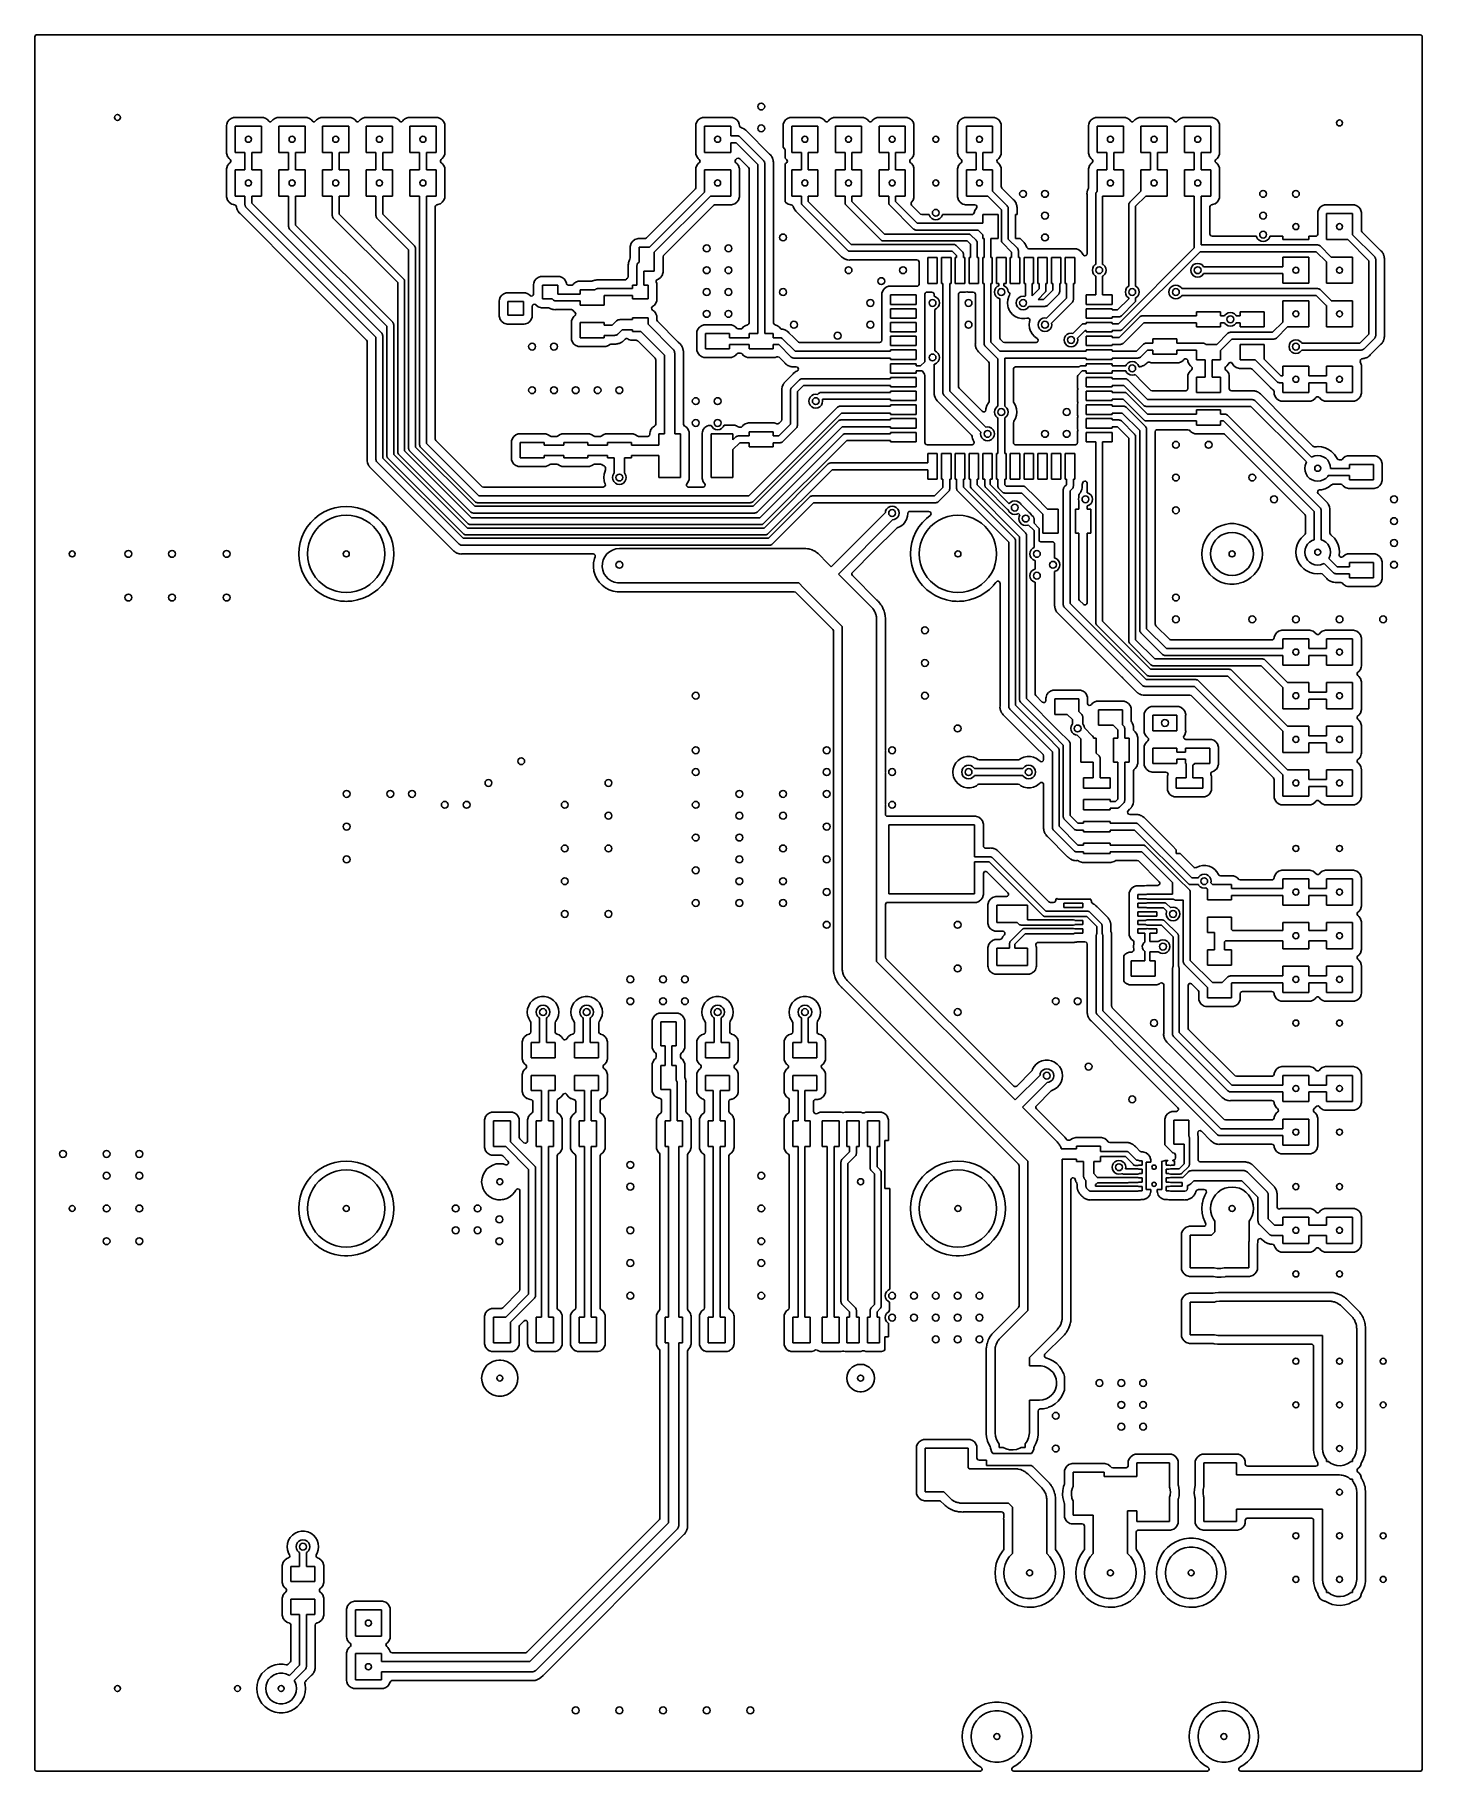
# Model space of a CAD drawing. Extents: x 0.01 to 3.19, y 0.01 to 3.99.
import ezdxf

# ---------------------------------------------------------------- set-up
doc = ezdxf.new("R2010")
doc.units = 0
doc.header["$MEASUREMENT"] = 0
doc.layers.add('BLACK', color=7, linetype='CONTINUOUS')

msp = doc.modelspace()

# ---------------------------------------------------------------- linework, layer by layer
at = {"layer": 'BLACK', "linetype": 'CONTINUOUS'}
for p, q in [((0.010413, 3.98463), (0.011201, 3.98731)), ((0.010413, 3.61808), (0.010413, 3.98463)), ((0.011201, 3.98731), (0.013313, 3.98914)), ((0.013313, 3.98914), (0.015374, 3.98959)), ((0.015374, 3.98959), (3.18463, 3.98959)), ((3.18463, 3.98959), (3.18731, 3.9888)), ((3.18731, 3.9888), (3.18914, 3.98669)), ((3.18914, 3.98669), (3.18959, 3.98463)), ((3.18959, 3.98463), (3.18959, 0.015374)), ((0.450237, 3.7843), (0.44998, 3.78192)), ((0.44998, 3.78192), (0.44998, 3.71808)), ((0.452248, 3.78969), (0.450237, 3.7843)), ((0.450237, 3.7843), (0.450237, 3.7843)), ((0.452249, 3.78969), (0.452248, 3.78969)), ((0.455698, 3.7943), (0.452249, 3.78969)), ((0.460307, 3.79775), (0.455698, 3.7943)), ((0.465701, 3.79976), (0.460307, 3.79775)), ((0.460307, 3.79775), (0.460307, 3.79775)), ((0.468085, 3.80002), (0.465701, 3.79976)), ((0.465701, 3.79976), (0.465701, 3.79976)), ((0.531915, 3.80002), (0.468085, 3.80002)), ((0.468085, 3.80002), (0.468085, 3.80002)), ((0.534299, 3.79976), (0.531915, 3.80002)), ((0.531915, 3.80002), (0.531915, 3.80002)), ((0.539693, 3.79775), (0.534299, 3.79976)), ((0.534299, 3.79976), (0.534299, 3.79976)), ((0.544302, 3.7943), (0.539693, 3.79775)), ((0.539693, 3.79775), (0.539693, 3.79775)), ((0.546029, 3.79199), (0.544302, 3.7943)), ((0.546492, 3.79146), (0.546029, 3.79199)), ((0.548946, 3.79012), (0.546492, 3.79146)), ((0.551734, 3.79032), (0.548946, 3.79012)), ((0.553971, 3.79199), (0.551734, 3.79032)), ((0.555698, 3.7943), (0.553971, 3.79199)), ((0.560307, 3.79775), (0.555698, 3.7943)), ((0.565701, 3.79976), (0.560307, 3.79775)), ((0.560307, 3.79775), (0.560307, 3.79775)), ((0.568085, 3.80002), (0.565701, 3.79976)), ((0.565701, 3.79976), (0.565701, 3.79976)), ((0.631915, 3.80002), (0.568085, 3.80002)), ((0.568085, 3.80002), (0.568085, 3.80002)), ((0.634299, 3.79976), (0.631915, 3.80002)), ((0.631915, 3.80002), (0.631915, 3.80002)), ((0.639693, 3.79775), (0.634299, 3.79976)), ((0.634299, 3.79976), (0.634299, 3.79976)), ((0.644302, 3.7943), (0.639693, 3.79775)), ((0.639693, 3.79775), (0.639693, 3.79775)), ((0.646029, 3.79199), (0.644302, 3.7943)), ((0.646492, 3.79146), (0.646029, 3.79199)), ((0.648945, 3.79012), (0.646492, 3.79146)), ((0.651733, 3.79032), (0.648945, 3.79012)), ((0.653971, 3.79199), (0.651733, 3.79032)), ((0.655698, 3.7943), (0.653971, 3.79199)), ((0.660307, 3.79775), (0.655698, 3.7943)), ((0.665701, 3.79976), (0.660307, 3.79775)), ((0.660307, 3.79775), (0.660307, 3.79775)), ((0.668085, 3.80002), (0.665701, 3.79976)), ((0.665701, 3.79976), (0.665701, 3.79976)), ((0.731915, 3.80002), (0.668085, 3.80002)), ((0.668085, 3.80002), (0.668085, 3.80002)), ((0.734299, 3.79976), (0.731915, 3.80002)), ((0.731915, 3.80002), (0.731915, 3.80002)), ((0.739693, 3.79775), (0.734299, 3.79976)), ((0.734299, 3.79976), (0.734299, 3.79976)), ((0.744302, 3.7943), (0.739693, 3.79775)), ((0.739693, 3.79775), (0.739693, 3.79775)), ((0.746029, 3.79199), (0.744302, 3.7943)), ((0.746492, 3.79146), (0.746029, 3.79199)), ((0.748946, 3.79012), (0.746492, 3.79146)), ((0.751734, 3.79032), (0.748946, 3.79012)), ((0.753971, 3.79199), (0.751734, 3.79032)), ((0.755698, 3.7943), (0.753971, 3.79199)), ((0.760307, 3.79775), (0.755698, 3.7943)), ((0.765701, 3.79976), (0.760307, 3.79775)), ((0.760307, 3.79775), (0.760307, 3.79775)), ((0.768085, 3.80002), (0.765701, 3.79976)), ((0.765701, 3.79976), (0.765701, 3.79976)), ((0.831915, 3.80002), (0.768085, 3.80002)), ((0.768085, 3.80002), (0.768085, 3.80002)), ((0.834299, 3.79976), (0.831915, 3.80002)), ((0.831915, 3.80002), (0.831915, 3.80002)), ((0.839693, 3.79775), (0.834299, 3.79976)), ((0.834299, 3.79976), (0.834299, 3.79976)), ((0.844302, 3.7943), (0.839693, 3.79775)), ((0.839693, 3.79775), (0.839693, 3.79775)), ((0.846029, 3.79199), (0.844302, 3.7943)), ((0.846492, 3.79146), (0.846029, 3.79199)), ((0.848945, 3.79012), (0.846492, 3.79146)), ((0.851733, 3.79032), (0.848945, 3.79012)), ((0.853971, 3.79199), (0.851733, 3.79032)), ((0.855698, 3.7943), (0.853971, 3.79199)), ((0.860307, 3.79775), (0.855698, 3.7943)), ((0.865701, 3.79976), (0.860307, 3.79775)), ((0.860307, 3.79775), (0.860307, 3.79775)), ((0.868085, 3.80002), (0.865701, 3.79976)), ((0.865701, 3.79976), (0.865701, 3.79976)), ((0.931915, 3.80002), (0.868085, 3.80002)), ((0.868085, 3.80002), (0.868085, 3.80002)), ((0.934299, 3.79976), (0.931915, 3.80002)), ((0.931915, 3.80002), (0.931915, 3.80002)), ((0.939693, 3.79775), (0.934299, 3.79976)), ((0.934299, 3.79976), (0.934299, 3.79976)), ((0.944302, 3.7943), (0.939693, 3.79775)), ((0.939693, 3.79775), (0.939693, 3.79775)), ((0.947751, 3.78969), (0.944302, 3.7943)), ((0.947752, 3.78969), (0.947751, 3.78969)), ((0.949763, 3.7843), (0.947752, 3.78969)), ((0.95002, 3.78192), (0.949763, 3.7843)), ((0.949763, 3.7843), (0.949763, 3.7843)), ((0.95002, 3.78191), (0.95002, 3.78192)), ((0.95002, 3.71809), (0.95002, 3.78191)), ((1.52524, 3.7843), (1.52498, 3.78192)), ((1.52498, 3.78192), (1.52498, 3.71808)), ((1.52725, 3.78969), (1.52524, 3.7843)), ((1.52524, 3.7843), (1.52524, 3.7843)), ((1.5307, 3.7943), (1.52725, 3.78969)), ((1.52725, 3.78969), (1.52725, 3.78969)), ((1.53531, 3.79775), (1.5307, 3.7943)), ((1.5407, 3.79976), (1.53531, 3.79775)), ((1.53531, 3.79775), (1.53531, 3.79775)), ((1.54308, 3.80002), (1.5407, 3.79976)), ((1.5407, 3.79976), (1.5407, 3.79976)), ((1.54309, 3.80002), (1.54308, 3.80002)), ((1.60691, 3.80002), (1.54309, 3.80002)), ((1.60692, 3.80002), (1.60691, 3.80002)), ((1.6093, 3.79976), (1.60692, 3.80002)), ((1.61469, 3.79775), (1.6093, 3.79976)), ((1.6093, 3.79976), (1.6093, 3.79976)), ((1.6193, 3.7943), (1.61469, 3.79775)), ((1.61469, 3.79775), (1.61469, 3.79775)), ((1.62275, 3.78969), (1.6193, 3.7943)), ((1.62476, 3.7843), (1.62275, 3.78969)), ((1.62275, 3.78969), (1.62275, 3.78969)), ((1.62502, 3.78192), (1.62476, 3.7843)), ((1.62476, 3.7843), (1.62476, 3.7843)), ((1.62502, 3.78191), (1.62502, 3.78192)), ((1.62502, 3.78171), (1.62502, 3.78191)), ((1.62517, 3.7805), (1.62502, 3.78171)), ((1.62659, 3.77809), (1.62517, 3.7805)), ((1.72524, 3.7843), (1.72498, 3.78192)), ((1.72498, 3.78192), (1.72498, 3.73198)), ((1.72725, 3.78969), (1.72524, 3.7843)), ((1.72524, 3.7843), (1.72524, 3.7843)), ((1.7307, 3.7943), (1.72725, 3.78969)), ((1.72725, 3.78969), (1.72725, 3.78969)), ((1.73531, 3.79775), (1.7307, 3.7943)), ((1.7407, 3.79976), (1.73531, 3.79775)), ((1.73531, 3.79775), (1.73531, 3.79775)), ((1.74308, 3.80002), (1.7407, 3.79976)), ((1.7407, 3.79976), (1.7407, 3.79976)), ((1.74309, 3.80002), (1.74308, 3.80002)), ((1.80691, 3.80002), (1.74309, 3.80002)), ((1.80692, 3.80002), (1.80691, 3.80002)), ((1.8093, 3.79976), (1.80692, 3.80002)), ((1.81469, 3.79775), (1.8093, 3.79976)), ((1.8093, 3.79976), (1.8093, 3.79976)), ((1.8193, 3.7943), (1.81469, 3.79775)), ((1.81469, 3.79775), (1.81469, 3.79775)), ((1.82103, 3.79199), (1.8193, 3.7943)), ((1.82149, 3.79146), (1.82103, 3.79199)), ((1.82395, 3.79012), (1.82149, 3.79146)), ((1.82673, 3.79032), (1.82395, 3.79012)), ((1.82897, 3.79199), (1.82673, 3.79032)), ((1.8307, 3.7943), (1.82897, 3.79199)), ((1.83531, 3.79775), (1.8307, 3.7943)), ((1.8407, 3.79976), (1.83531, 3.79775)), ((1.83531, 3.79775), (1.83531, 3.79775)), ((1.84308, 3.80002), (1.8407, 3.79976)), ((1.8407, 3.79976), (1.8407, 3.79976)), ((1.84309, 3.80002), (1.84308, 3.80002)), ((1.90691, 3.80002), (1.84309, 3.80002)), ((1.90692, 3.80002), (1.90691, 3.80002)), ((1.9093, 3.79976), (1.90692, 3.80002)), ((1.91469, 3.79775), (1.9093, 3.79976)), ((1.9093, 3.79976), (1.9093, 3.79976)), ((1.9193, 3.7943), (1.91469, 3.79775)), ((1.91469, 3.79775), (1.91469, 3.79775)), ((1.92103, 3.79199), (1.9193, 3.7943)), ((1.92149, 3.79146), (1.92103, 3.79199)), ((1.92395, 3.79012), (1.92149, 3.79146)), ((1.92673, 3.79032), (1.92395, 3.79012)), ((1.92897, 3.79199), (1.92673, 3.79032)), ((1.9307, 3.7943), (1.92897, 3.79199)), ((1.93531, 3.79775), (1.9307, 3.7943)), ((1.9407, 3.79976), (1.93531, 3.79775)), ((1.93531, 3.79775), (1.93531, 3.79775)), ((1.94308, 3.80002), (1.9407, 3.79976)), ((1.9407, 3.79976), (1.9407, 3.79976)), ((1.94309, 3.80002), (1.94308, 3.80002)), ((2.00691, 3.80002), (1.94309, 3.80002)), ((2.00692, 3.80002), (2.00691, 3.80002)), ((2.0093, 3.79976), (2.00692, 3.80002)), ((2.01469, 3.79775), (2.0093, 3.79976)), ((2.0093, 3.79976), (2.0093, 3.79976)), ((2.0193, 3.7943), (2.01469, 3.79775)), ((2.01469, 3.79775), (2.01469, 3.79775)), ((2.02275, 3.78969), (2.0193, 3.7943)), ((2.02476, 3.7843), (2.02275, 3.78969)), ((2.02275, 3.78969), (2.02275, 3.78969)), ((2.02502, 3.78192), (2.02476, 3.7843)), ((2.02476, 3.7843), (2.02476, 3.7843)), ((2.02502, 3.78191), (2.02502, 3.78192)), ((2.02502, 3.71809), (2.02502, 3.78191)), ((2.12524, 3.7843), (2.12498, 3.78192)), ((2.12498, 3.78192), (2.12498, 3.71808)), ((2.12725, 3.78969), (2.12524, 3.7843)), ((2.12524, 3.7843), (2.12524, 3.7843)), ((2.1307, 3.7943), (2.12725, 3.78969)), ((2.12725, 3.78969), (2.12725, 3.78969)), ((2.13531, 3.79775), (2.1307, 3.7943)), ((2.1407, 3.79976), (2.13531, 3.79775)), ((2.13531, 3.79775), (2.13531, 3.79775)), ((2.14308, 3.80002), (2.1407, 3.79976)), ((2.1407, 3.79976), (2.1407, 3.79976)), ((2.14309, 3.80002), (2.14308, 3.80002)), ((2.20691, 3.80002), (2.14309, 3.80002)), ((2.20692, 3.80002), (2.20691, 3.80002)), ((2.2093, 3.79976), (2.20692, 3.80002)), ((2.21469, 3.79775), (2.2093, 3.79976)), ((2.2093, 3.79976), (2.2093, 3.79976)), ((2.2193, 3.7943), (2.21469, 3.79775)), ((2.21469, 3.79775), (2.21469, 3.79775)), ((2.22275, 3.78969), (2.2193, 3.7943)), ((2.22476, 3.7843), (2.22275, 3.78969)), ((2.22275, 3.78969), (2.22275, 3.78969)), ((2.22502, 3.78192), (2.22476, 3.7843)), ((2.22476, 3.7843), (2.22476, 3.7843)), ((2.22502, 3.78191), (2.22502, 3.78192)), ((2.22502, 3.71809), (2.22502, 3.78191)), ((2.42524, 3.7843), (2.42498, 3.78192)), ((2.42498, 3.78192), (2.42498, 3.71808)), ((2.42725, 3.78969), (2.42524, 3.7843)), ((2.42524, 3.7843), (2.42524, 3.7843)), ((2.4307, 3.7943), (2.42725, 3.78969)), ((2.42725, 3.78969), (2.42725, 3.78969)), ((2.43531, 3.79775), (2.4307, 3.7943)), ((2.4407, 3.79976), (2.43531, 3.79775)), ((2.43531, 3.79775), (2.43531, 3.79775)), ((2.44308, 3.80002), (2.4407, 3.79976)), ((2.4407, 3.79976), (2.4407, 3.79976)), ((2.44309, 3.80002), (2.44308, 3.80002)), ((2.50691, 3.80002), (2.44309, 3.80002)), ((2.50692, 3.80002), (2.50691, 3.80002)), ((2.5093, 3.79976), (2.50692, 3.80002)), ((2.51469, 3.79775), (2.5093, 3.79976)), ((2.5093, 3.79976), (2.5093, 3.79976)), ((2.5193, 3.7943), (2.51469, 3.79775)), ((2.51469, 3.79775), (2.51469, 3.79775)), ((2.52103, 3.79199), (2.5193, 3.7943)), ((2.52149, 3.79146), (2.52103, 3.79199)), ((2.52395, 3.79012), (2.52149, 3.79146)), ((2.52673, 3.79032), (2.52395, 3.79012)), ((2.52897, 3.79199), (2.52673, 3.79032)), ((2.5307, 3.7943), (2.52897, 3.79199)), ((2.53531, 3.79775), (2.5307, 3.7943)), ((2.5407, 3.79976), (2.53531, 3.79775)), ((2.53531, 3.79775), (2.53531, 3.79775)), ((2.54308, 3.80002), (2.5407, 3.79976)), ((2.5407, 3.79976), (2.5407, 3.79976)), ((2.54309, 3.80002), (2.54308, 3.80002)), ((2.60691, 3.80002), (2.54309, 3.80002)), ((2.60692, 3.80002), (2.60691, 3.80002)), ((2.6093, 3.79976), (2.60692, 3.80002)), ((2.61469, 3.79775), (2.6093, 3.79976)), ((2.6093, 3.79976), (2.6093, 3.79976)), ((2.6193, 3.7943), (2.61469, 3.79775)), ((2.61469, 3.79775), (2.61469, 3.79775)), ((2.62103, 3.79199), (2.6193, 3.7943)), ((2.62149, 3.79146), (2.62103, 3.79199)), ((2.62395, 3.79012), (2.62149, 3.79146)), ((2.62673, 3.79032), (2.62395, 3.79012)), ((2.62897, 3.79199), (2.62673, 3.79032)), ((2.6307, 3.7943), (2.62897, 3.79199)), ((2.63531, 3.79775), (2.6307, 3.7943)), ((2.6407, 3.79976), (2.63531, 3.79775)), ((2.63531, 3.79775), (2.63531, 3.79775)), ((2.64308, 3.80002), (2.6407, 3.79976)), ((2.6407, 3.79976), (2.6407, 3.79976)), ((2.64309, 3.80002), (2.64308, 3.80002)), ((2.70691, 3.80002), (2.64309, 3.80002)), ((2.70692, 3.80002), (2.70691, 3.80002)), ((2.7093, 3.79976), (2.70692, 3.80002)), ((2.71469, 3.79775), (2.7093, 3.79976)), ((2.7093, 3.79976), (2.7093, 3.79976)), ((2.7193, 3.7943), (2.71469, 3.79775)), ((2.71469, 3.79775), (2.71469, 3.79775)), ((2.72275, 3.78969), (2.7193, 3.7943)), ((2.72476, 3.7843), (2.72275, 3.78969)), ((2.72275, 3.78969), (2.72275, 3.78969)), ((2.72502, 3.78192), (2.72476, 3.7843)), ((2.72476, 3.7843), (2.72476, 3.7843)), ((2.72502, 3.78191), (2.72502, 3.78192)), ((2.72502, 3.71809), (2.72502, 3.78191)), ((0.47, 3.72), (0.47, 3.78)), ((0.47, 3.78), (0.53, 3.78)), ((0.53, 3.78), (0.53, 3.72)), ((0.57, 3.72), (0.57, 3.78)), ((0.57, 3.78), (0.63, 3.78)), ((0.63, 3.78), (0.63, 3.72)), ((0.67, 3.72), (0.67, 3.78)), ((0.67, 3.78), (0.73, 3.78)), ((0.73, 3.78), (0.73, 3.72)), ((0.77, 3.72), (0.77, 3.78)), ((0.77, 3.78), (0.83, 3.78)), ((0.83, 3.78), (0.83, 3.72)), ((0.87, 3.72), (0.87, 3.78)), ((0.87, 3.78), (0.93, 3.78)), ((0.93, 3.78), (0.93, 3.72)), ((1.545, 3.72), (1.545, 3.78)), ((1.545, 3.78), (1.605, 3.78)), ((1.605, 3.78), (1.605, 3.75787)), ((1.605, 3.75787), (1.62075, 3.75787)), ((1.61749, 3.74213), (1.605, 3.74213)), ((1.605, 3.74213), (1.605, 3.72)), ((1.66713, 3.69249), (1.61749, 3.74213)), ((1.62075, 3.75787), (1.62204, 3.75758)), ((1.62204, 3.75758), (1.62335, 3.75743)), ((1.62335, 3.75743), (1.62373, 3.75719)), ((1.62373, 3.75719), (1.62416, 3.75709)), ((1.62416, 3.75709), (1.6252, 3.75627)), ((1.6252, 3.75627), (1.62632, 3.75557)), ((1.62632, 3.75557), (1.68057, 3.70132)), ((1.62883, 3.77696), (1.62659, 3.77809)), ((1.62882, 3.77692), (1.62883, 3.77696)), ((1.62907, 3.77684), (1.62882, 3.77692)), ((1.62909, 3.77683), (1.62907, 3.77684)), ((1.62911, 3.77683), (1.62909, 3.77683)), ((1.63136, 3.77581), (1.62911, 3.77683)), ((1.62911, 3.77683), (1.62911, 3.77683)), ((1.62911, 3.77683), (1.62911, 3.77683)), ((1.6315, 3.77576), (1.63136, 3.77581)), ((1.6329, 3.77522), (1.6315, 3.77576)), ((1.63381, 3.77488), (1.6329, 3.77522)), ((1.63414, 3.77465), (1.63381, 3.77488)), ((1.63492, 3.77421), (1.63414, 3.77465)), ((1.63528, 3.77405), (1.63492, 3.77421)), ((1.6365, 3.77309), (1.63528, 3.77405)), ((1.63528, 3.77405), (1.63528, 3.77405)), ((1.63723, 3.77252), (1.6365, 3.77309)), ((1.63735, 3.77243), (1.63723, 3.77252)), ((1.63938, 3.77103), (1.63735, 3.77243)), ((1.64102, 3.76918), (1.63938, 3.77103)), ((1.63938, 3.77103), (1.63938, 3.77103)), ((1.63938, 3.77103), (1.63938, 3.77103)), ((1.64112, 3.76908), (1.64102, 3.76918)), ((1.69407, 3.71612), (1.64112, 3.76908)), ((1.745, 3.72), (1.745, 3.78)), ((1.745, 3.78), (1.805, 3.78)), ((1.805, 3.78), (1.805, 3.72)), ((1.845, 3.72), (1.845, 3.78)), ((1.845, 3.78), (1.905, 3.78)), ((1.905, 3.78), (1.905, 3.72)), ((1.945, 3.72), (1.945, 3.78)), ((1.945, 3.78), (2.005, 3.78)), ((2.005, 3.78), (2.005, 3.72)), ((2.145, 3.72), (2.145, 3.78)), ((2.145, 3.78), (2.205, 3.78)), ((2.205, 3.78), (2.205, 3.72)), ((2.445, 3.72), (2.445, 3.78)), ((2.445, 3.78), (2.505, 3.78)), ((2.505, 3.78), (2.505, 3.72)), ((2.545, 3.72), (2.545, 3.78)), ((2.545, 3.78), (2.605, 3.78)), ((2.605, 3.78), (2.605, 3.72)), ((2.645, 3.72), (2.645, 3.78)), ((2.645, 3.78), (2.705, 3.78)), ((2.705, 3.78), (2.705, 3.72)), ((0.44998, 3.71808), (0.450237, 3.7157)), ((0.450237, 3.7157), (0.450237, 3.7157)), ((0.450237, 3.7157), (0.452248, 3.71031)), ((0.452248, 3.71031), (0.452249, 3.71031)), ((0.452249, 3.71031), (0.455698, 3.7057)), ((0.455698, 3.7057), (0.458006, 3.70397)), ((0.458006, 3.70397), (0.459681, 3.70173)), ((0.459681, 3.70173), (0.45988, 3.69895)), ((0.492126, 3.72), (0.47, 3.72)), ((0.492126, 3.68), (0.492126, 3.72)), ((0.53, 3.72), (0.507874, 3.72)), ((0.507874, 3.72), (0.507874, 3.68)), ((0.592126, 3.72), (0.57, 3.72)), ((0.592126, 3.68), (0.592126, 3.72)), ((0.63, 3.72), (0.607874, 3.72)), ((0.607874, 3.72), (0.607874, 3.68)), ((0.692126, 3.72), (0.67, 3.72)), ((0.692126, 3.68), (0.692126, 3.72)), ((0.73, 3.72), (0.707874, 3.72)), ((0.707874, 3.72), (0.707874, 3.68)), ((0.792126, 3.72), (0.77, 3.72)), ((0.792126, 3.68), (0.792126, 3.72)), ((0.83, 3.72), (0.807874, 3.72)), ((0.807874, 3.72), (0.807874, 3.68)), ((0.892126, 3.72), (0.87, 3.72)), ((0.892126, 3.68), (0.892126, 3.72)), ((0.93, 3.72), (0.907874, 3.72)), ((0.907874, 3.72), (0.907874, 3.68)), ((0.94012, 3.70105), (0.941459, 3.70351)), ((0.940319, 3.69827), (0.94012, 3.70105)), ((0.941459, 3.70351), (0.941994, 3.70397)), ((0.941994, 3.70397), (0.944302, 3.7057)), ((0.944302, 3.7057), (0.947751, 3.71031)), ((0.947751, 3.71031), (0.947751, 3.71031)), ((0.947751, 3.71031), (0.947752, 3.71031)), ((0.947752, 3.71031), (0.949763, 3.7157)), ((0.949763, 3.7157), (0.949798, 3.71602)), ((0.949798, 3.71602), (0.95002, 3.71808)), ((0.95002, 3.71808), (0.95002, 3.71809)), ((1.52498, 3.71808), (1.52524, 3.7157)), ((1.52524, 3.7157), (1.52524, 3.7157)), ((1.52524, 3.7157), (1.52725, 3.71031)), ((1.52725, 3.71031), (1.52725, 3.71031)), ((1.52725, 3.71031), (1.5307, 3.7057)), ((1.5307, 3.7057), (1.53301, 3.70397)), ((1.53301, 3.70397), (1.53468, 3.70173)), ((1.53468, 3.70173), (1.53488, 3.69895)), ((1.605, 3.72), (1.545, 3.72)), ((1.61512, 3.70105), (1.61646, 3.70351)), ((1.61532, 3.69827), (1.61512, 3.70105)), ((1.61646, 3.70351), (1.61699, 3.70397)), ((1.61699, 3.70397), (1.6193, 3.7057)), ((1.6193, 3.7057), (1.61946, 3.70582)), ((1.6193, 3.7057), (1.6193, 3.7057)), ((1.61946, 3.70582), (1.62208, 3.7068)), ((1.62208, 3.7068), (1.62481, 3.7062)), ((1.62481, 3.7062), (1.62594, 3.70536)), ((1.62594, 3.70536), (1.64565, 3.68565)), ((1.68057, 3.70132), (1.68127, 3.7002)), ((1.69418, 3.71602), (1.69407, 3.71612)), ((1.69603, 3.71438), (1.69418, 3.71602)), ((1.69743, 3.71235), (1.69603, 3.71438)), ((1.69752, 3.71223), (1.69743, 3.71235)), ((1.69905, 3.71028), (1.69752, 3.71223)), ((1.69921, 3.70992), (1.69905, 3.71028)), ((1.69965, 3.70914), (1.69921, 3.70992)), ((1.69988, 3.70881), (1.69965, 3.70914)), ((1.70076, 3.7065), (1.69988, 3.70881)), ((1.69988, 3.70881), (1.69988, 3.70881)), ((1.70081, 3.70636), (1.70076, 3.7065)), ((1.70183, 3.70411), (1.70081, 3.70636)), ((1.7019, 3.70371), (1.70183, 3.70411)), ((1.70214, 3.70285), (1.7019, 3.70371)), ((1.70228, 3.70247), (1.70214, 3.70285)), ((1.70245, 3.70105), (1.70228, 3.70247)), ((1.70258, 3.70002), (1.70245, 3.70105)), ((1.72498, 3.73198), (1.72848, 3.72848)), ((1.72848, 3.72848), (1.72901, 3.72778)), ((1.72901, 3.72778), (1.72914, 3.72766)), ((1.72914, 3.72766), (1.72917, 3.72756)), ((1.72917, 3.72756), (1.72932, 3.72736)), ((1.72932, 3.72736), (1.72958, 3.72617)), ((1.72958, 3.72617), (1.72992, 3.725)), ((1.72992, 3.725), (1.72992, 3.70674)), ((1.72992, 3.70674), (1.7307, 3.7057)), ((1.7307, 3.7057), (1.73301, 3.70397)), ((1.73301, 3.70397), (1.73468, 3.70173)), ((1.73468, 3.70173), (1.73488, 3.69895)), ((1.76713, 3.72), (1.745, 3.72)), ((1.76713, 3.68), (1.76713, 3.72)), ((1.805, 3.72), (1.78287, 3.72)), ((1.78287, 3.72), (1.78287, 3.68)), ((1.86713, 3.72), (1.845, 3.72)), ((1.86713, 3.68), (1.86713, 3.72)), ((1.905, 3.72), (1.88287, 3.72)), ((1.88287, 3.72), (1.88287, 3.68)), ((1.96713, 3.72), (1.945, 3.72)), ((1.96713, 3.68), (1.96713, 3.72)), ((2.005, 3.72), (1.98287, 3.72)), ((1.98287, 3.72), (1.98287, 3.68)), ((2.01512, 3.70105), (2.01646, 3.70351)), ((2.01532, 3.69827), (2.01512, 3.70105)), ((2.01646, 3.70351), (2.01699, 3.70397)), ((2.01699, 3.70397), (2.0193, 3.7057)), ((2.0193, 3.7057), (2.02275, 3.71031)), ((2.02275, 3.71031), (2.02476, 3.7157)), ((2.02275, 3.71031), (2.02275, 3.71031)), ((2.02275, 3.71031), (2.02275, 3.71031)), ((2.02476, 3.7157), (2.0248, 3.71602)), ((2.0248, 3.71602), (2.02502, 3.71808)), ((2.02502, 3.71808), (2.02502, 3.71809)), ((2.12498, 3.71808), (2.12524, 3.7157)), ((2.12524, 3.7157), (2.12524, 3.7157)), ((2.12524, 3.7157), (2.12725, 3.71031)), ((2.12725, 3.71031), (2.12725, 3.71031)), ((2.12725, 3.71031), (2.1307, 3.7057)), ((2.1307, 3.7057), (2.13301, 3.70397)), ((2.13301, 3.70397), (2.13468, 3.70173)), ((2.13468, 3.70173), (2.13488, 3.69895)), ((2.16713, 3.72), (2.145, 3.72)), ((2.16713, 3.68), (2.16713, 3.72)), ((2.205, 3.72), (2.18287, 3.72)), ((2.18287, 3.72), (2.18287, 3.68)), ((2.21512, 3.70105), (2.21646, 3.70351)), ((2.21532, 3.69827), (2.21512, 3.70105)), ((2.21646, 3.70351), (2.21699, 3.70397)), ((2.21699, 3.70397), (2.2193, 3.7057)), ((2.2193, 3.7057), (2.22275, 3.71031)), ((2.22275, 3.71031), (2.22476, 3.7157)), ((2.22275, 3.71031), (2.22275, 3.71031)), ((2.22275, 3.71031), (2.22275, 3.71031)), ((2.22476, 3.7157), (2.2248, 3.71602)), ((2.2248, 3.71602), (2.22502, 3.71808)), ((2.22502, 3.71808), (2.22502, 3.71809)), ((2.42498, 3.71808), (2.42524, 3.7157)), ((2.42524, 3.7157), (2.42524, 3.7157)), ((2.42524, 3.7157), (2.42725, 3.71031)), ((2.42725, 3.71031), (2.42725, 3.71031)), ((2.42725, 3.71031), (2.4307, 3.7057)), ((2.4307, 3.7057), (2.43301, 3.70397)), ((2.43301, 3.70397), (2.43468, 3.70173)), ((2.43468, 3.70173), (2.43488, 3.69895)), ((2.46713, 3.72), (2.445, 3.72)), ((2.46713, 3.68), (2.46713, 3.72)), ((2.505, 3.72), (2.48287, 3.72)), ((2.48287, 3.72), (2.48287, 3.68)), ((2.56713, 3.72), (2.545, 3.72)), ((2.56713, 3.68), (2.56713, 3.72)), ((2.605, 3.72), (2.58287, 3.72)), ((2.58287, 3.72), (2.58287, 3.68)), ((2.66713, 3.72), (2.645, 3.72)), ((2.66713, 3.68), (2.66713, 3.72)), ((2.705, 3.72), (2.68287, 3.72)), ((2.68287, 3.72), (2.68287, 3.68)), ((2.71512, 3.70105), (2.71646, 3.70351)), ((2.71532, 3.69827), (2.71512, 3.70105)), ((2.71646, 3.70351), (2.71699, 3.70397)), ((2.71699, 3.70397), (2.7193, 3.7057)), ((2.7193, 3.7057), (2.72246, 3.70992)), ((2.72246, 3.70992), (2.72275, 3.71031)), ((2.72275, 3.71031), (2.72476, 3.7157)), ((2.72275, 3.71031), (2.72275, 3.71031)), ((2.72275, 3.71031), (2.72275, 3.71031)), ((2.72476, 3.7157), (2.7248, 3.71602)), ((2.7248, 3.71602), (2.72502, 3.71808)), ((2.72502, 3.71808), (2.72502, 3.71809)), ((0.450237, 3.6843), (0.44998, 3.68192)), ((0.44998, 3.68192), (0.44998, 3.61808)), ((0.452248, 3.68969), (0.450237, 3.6843)), ((0.450237, 3.6843), (0.450237, 3.6843)), ((0.452249, 3.68969), (0.452248, 3.68969)), ((0.455698, 3.6943), (0.452249, 3.68969)), ((0.458006, 3.69603), (0.455698, 3.6943)), ((0.45854, 3.69649), (0.458006, 3.69603)), ((0.45988, 3.69895), (0.45854, 3.69649)), ((0.47, 3.62), (0.47, 3.68)), ((0.47, 3.68), (0.492126, 3.68)), ((0.507874, 3.68), (0.53, 3.68)), ((0.53, 3.68), (0.53, 3.62)), ((0.57, 3.62), (0.57, 3.68)), ((0.57, 3.68), (0.592126, 3.68)), ((0.607874, 3.68), (0.63, 3.68)), ((0.63, 3.68), (0.63, 3.62)), ((0.67, 3.62), (0.67, 3.68)), ((0.67, 3.68), (0.692126, 3.68)), ((0.707874, 3.68), (0.73, 3.68)), ((0.73, 3.68), (0.73, 3.62)), ((0.77, 3.62), (0.77, 3.68)), ((0.77, 3.68), (0.792126, 3.68)), ((0.807874, 3.68), (0.83, 3.68)), ((0.83, 3.68), (0.83, 3.62)), ((0.87, 3.62), (0.87, 3.68)), ((0.87, 3.68), (0.892126, 3.68)), ((0.907874, 3.68), (0.93, 3.68)), ((0.93, 3.68), (0.93, 3.62)), ((0.941994, 3.69603), (0.940319, 3.69827)), ((0.944302, 3.6943), (0.941994, 3.69603)), ((0.947751, 3.68969), (0.944302, 3.6943)), ((0.947752, 3.68969), (0.947751, 3.68969)), ((0.949763, 3.6843), (0.947752, 3.68969)), ((0.949882, 3.68319), (0.949763, 3.6843)), ((0.949763, 3.6843), (0.949763, 3.6843)), ((0.95002, 3.68191), (0.949882, 3.68319)), ((0.95002, 3.61809), (0.95002, 3.68191)), ((1.52524, 3.6843), (1.52498, 3.68192)), ((1.52498, 3.68192), (1.52498, 3.63898)), ((1.52725, 3.68969), (1.52524, 3.6843)), ((1.52524, 3.6843), (1.52524, 3.6843)), ((1.5307, 3.6943), (1.52725, 3.68969)), ((1.52725, 3.68969), (1.52725, 3.68969)), ((1.53301, 3.69603), (1.5307, 3.6943)), ((1.53354, 3.69649), (1.53301, 3.69603)), ((1.53488, 3.69895), (1.53354, 3.69649)), ((1.545, 3.62864), (1.545, 3.68)), ((1.545, 3.68), (1.605, 3.68)), ((1.605, 3.68), (1.605, 3.62)), ((1.61699, 3.69603), (1.61532, 3.69827)), ((1.6193, 3.6943), (1.61699, 3.69603)), ((1.62275, 3.68969), (1.6193, 3.6943)), ((1.62476, 3.6843), (1.62275, 3.68969)), ((1.62275, 3.68969), (1.62275, 3.68969)), ((1.62488, 3.68319), (1.62476, 3.6843)), ((1.62476, 3.6843), (1.62476, 3.6843)), ((1.62502, 3.68191), (1.62488, 3.68319)), ((1.62502, 3.61809), (1.62502, 3.68191)), ((1.64565, 3.68565), (1.64699, 3.68319)), ((1.64699, 3.68319), (1.64711, 3.68214)), ((1.64711, 3.68214), (1.64711, 3.32961)), ((1.66713, 3.32075), (1.66713, 3.69249)), ((1.68127, 3.7002), (1.68209, 3.69916)), ((1.68209, 3.69916), (1.68219, 3.69873)), ((1.68219, 3.69873), (1.68243, 3.69835)), ((1.68243, 3.69835), (1.68258, 3.69704)), ((1.68258, 3.69704), (1.68287, 3.69575)), ((1.68287, 3.69575), (1.68287, 3.32075)), ((1.7026, 3.69987), (1.70258, 3.70002)), ((1.70305, 3.69744), (1.7026, 3.69987)), ((1.70289, 3.69483), (1.7029, 3.69498)), ((1.70289, 3.32961), (1.70289, 3.69483)), ((1.7029, 3.69498), (1.70305, 3.69744)), ((1.7307, 3.6943), (1.72992, 3.69326)), ((1.72992, 3.69326), (1.72992, 3.60674)), ((1.73301, 3.69603), (1.7307, 3.6943)), ((1.73354, 3.69649), (1.73301, 3.69603)), ((1.73488, 3.69895), (1.73354, 3.69649)), ((1.745, 3.62), (1.745, 3.68)), ((1.745, 3.68), (1.76713, 3.68)), ((1.78287, 3.68), (1.805, 3.68)), ((1.805, 3.68), (1.805, 3.62)), ((1.845, 3.62), (1.845, 3.68)), ((1.845, 3.68), (1.86713, 3.68)), ((1.88287, 3.68), (1.905, 3.68)), ((1.905, 3.68), (1.905, 3.62)), ((1.945, 3.62), (1.945, 3.68)), ((1.945, 3.68), (1.96713, 3.68)), ((1.98287, 3.68), (2.005, 3.68)), ((2.005, 3.68), (2.005, 3.62)), ((2.01699, 3.69603), (2.01532, 3.69827)), ((2.0193, 3.6943), (2.01699, 3.69603)), ((2.02275, 3.68969), (2.0193, 3.6943)), ((2.02476, 3.6843), (2.02275, 3.68969)), ((2.02275, 3.68969), (2.02275, 3.68969)), ((2.02488, 3.68319), (2.02476, 3.6843)), ((2.02476, 3.6843), (2.02476, 3.6843)), ((2.02502, 3.68191), (2.02488, 3.68319)), ((2.02502, 3.61809), (2.02502, 3.68191)), ((2.12524, 3.6843), (2.12498, 3.68192)), ((2.12498, 3.68192), (2.12498, 3.61808)), ((2.12725, 3.68969), (2.12524, 3.6843)), ((2.12524, 3.6843), (2.12524, 3.6843)), ((2.1307, 3.6943), (2.12725, 3.68969)), ((2.12725, 3.68969), (2.12725, 3.68969)), ((2.13301, 3.69603), (2.1307, 3.6943)), ((2.13354, 3.69649), (2.13301, 3.69603)), ((2.13488, 3.69895), (2.13354, 3.69649)), ((2.145, 3.62), (2.145, 3.68)), ((2.145, 3.68), (2.16713, 3.68)), ((2.18287, 3.68), (2.205, 3.68)), ((2.205, 3.68), (2.205, 3.63114)), ((2.21699, 3.69603), (2.21532, 3.69827)), ((2.2193, 3.6943), (2.21699, 3.69603)), ((2.22275, 3.68969), (2.2193, 3.6943)), ((2.22476, 3.6843), (2.22275, 3.68969)), ((2.22275, 3.68969), (2.22275, 3.68969)), ((2.22502, 3.68192), (2.22476, 3.6843)), ((2.22476, 3.6843), (2.22476, 3.6843)), ((2.22502, 3.68191), (2.22502, 3.68192)), ((2.22502, 3.64148), (2.22502, 3.68191)), ((2.42524, 3.6843), (2.42498, 3.68192)), ((2.42498, 3.68192), (2.42498, 3.63955)), ((2.42725, 3.68969), (2.42524, 3.6843)), ((2.42524, 3.6843), (2.42524, 3.6843)), ((2.4307, 3.6943), (2.42725, 3.68969)), ((2.42725, 3.68969), (2.42725, 3.68969)), ((2.43301, 3.69603), (2.4307, 3.6943)), ((2.43354, 3.69649), (2.43301, 3.69603)), ((2.43488, 3.69895), (2.43354, 3.69649)), ((2.445, 3.63114), (2.445, 3.68)), ((2.445, 3.68), (2.46713, 3.68)), ((2.48287, 3.68), (2.505, 3.68)), ((2.505, 3.68), (2.505, 3.62)), ((2.545, 3.63114), (2.545, 3.68)), ((2.545, 3.68), (2.56713, 3.68)), ((2.58287, 3.68), (2.605, 3.68)), ((2.605, 3.68), (2.605, 3.62)), ((2.645, 3.62), (2.645, 3.68)), ((2.645, 3.68), (2.66713, 3.68)), ((2.68287, 3.68), (2.705, 3.68)), ((2.705, 3.68), (2.705, 3.62)), ((2.71699, 3.69603), (2.71532, 3.69827)), ((2.7193, 3.6943), (2.71699, 3.69603)), ((2.72275, 3.68969), (2.7193, 3.6943)), ((2.72476, 3.6843), (2.72275, 3.68969)), ((2.72275, 3.68969), (2.72275, 3.68969)), ((2.72488, 3.68319), (2.72476, 3.6843)), ((2.72476, 3.6843), (2.72476, 3.6843)), ((2.72502, 3.68191), (2.72488, 3.68319)), ((2.72502, 3.61809), (2.72502, 3.68191)), ((1.52353, 3.63548), (1.41202, 3.52397)), ((1.41886, 3.5025), (1.545, 3.62864)), ((1.52419, 3.6363), (1.52353, 3.63548)), ((1.52498, 3.63898), (1.52419, 3.6363)), ((2.205, 3.63114), (2.23882, 3.59732)), ((2.22513, 3.64043), (2.22502, 3.64148)), ((2.22647, 3.63798), (2.22513, 3.64043)), ((2.25232, 3.61212), (2.22647, 3.63798)), ((2.42181, 3.62854), (2.42136, 3.62611)), ((2.42136, 3.62611), (2.42151, 3.62364)), ((2.42151, 3.62364), (2.42152, 3.62349)), ((2.42152, 3.62349), (2.42152, 3.48809)), ((2.42183, 3.62868), (2.42181, 3.62854)), ((2.42213, 3.63113), (2.42183, 3.62868)), ((2.42227, 3.63151), (2.42213, 3.63113)), ((2.42251, 3.63237), (2.42227, 3.63151)), ((2.42258, 3.63277), (2.42251, 3.63237)), ((2.4236, 3.63502), (2.42258, 3.63277)), ((2.42258, 3.63277), (2.42258, 3.63277)), ((2.42365, 3.63516), (2.4236, 3.63502)), ((2.42464, 3.63775), (2.42365, 3.63516)), ((2.42498, 3.63955), (2.42454, 3.63778)), ((2.42454, 3.63778), (2.42464, 3.63775)), ((2.44154, 3.62441), (2.44183, 3.6257)), ((2.44154, 3.46344), (2.44154, 3.62441)), ((2.44183, 3.6257), (2.44198, 3.62701)), ((2.44198, 3.62701), (2.44222, 3.62739)), ((2.44222, 3.62739), (2.44232, 3.62783)), ((2.44232, 3.62783), (2.44314, 3.62886)), ((2.44314, 3.62886), (2.44384, 3.62998)), ((2.44384, 3.62998), (2.445, 3.63114)), ((2.51943, 3.60557), (2.545, 3.63114)), ((0.010413, 2.8), (0.010413, 3.61808)), ((0.44998, 3.61808), (0.450237, 3.6157)), ((0.450237, 3.6157), (0.450237, 3.6157)), ((0.450237, 3.6157), (0.452248, 3.61031)), ((0.452248, 3.61031), (0.452249, 3.61031)), ((0.452249, 3.61031), (0.455698, 3.6057)), ((0.455698, 3.6057), (0.460307, 3.60225)), ((0.460307, 3.60225), (0.460307, 3.60225)), ((0.460307, 3.60225), (0.460307, 3.60225)), ((0.460307, 3.60225), (0.462123, 3.60157)), ((0.462123, 3.60157), (0.465701, 3.60024)), ((0.465701, 3.60024), (0.465701, 3.60024)), ((0.465701, 3.60024), (0.465701, 3.60024)), ((0.465701, 3.60024), (0.465701, 3.60024)), ((0.465701, 3.60024), (0.467017, 3.6001)), ((0.467017, 3.6001), (0.468035, 3.59999)), ((0.468035, 3.59999), (0.470617, 3.59892)), ((0.492126, 3.62), (0.47, 3.62)), ((0.470617, 3.59892), (0.472212, 3.59662)), ((0.472212, 3.59662), (0.472429, 3.59565)), ((0.472429, 3.59565), (0.472718, 3.59328)), ((0.472718, 3.59328), (0.472718, 3.59328)), ((0.472718, 3.59328), (0.47286, 3.5929)), ((0.47286, 3.5929), (0.473101, 3.59204)), ((0.473101, 3.59204), (0.473144, 3.5918)), ((0.473144, 3.5918), (0.473174, 3.59164)), ((0.473174, 3.59164), (0.474187, 3.58939)), ((0.474187, 3.58939), (0.474244, 3.58925)), ((0.474244, 3.58925), (0.474777, 3.58785)), ((0.474777, 3.58785), (0.47512, 3.58694)), ((0.47512, 3.58694), (0.475348, 3.58661)), ((0.475348, 3.58661), (0.475789, 3.58583)), ((0.475789, 3.58583), (0.475954, 3.58546)), ((0.475954, 3.58546), (0.475954, 3.58546)), ((0.475954, 3.58546), (0.476238, 3.5851)), ((0.476238, 3.5851), (0.477476, 3.58352)), ((0.477476, 3.58352), (0.477565, 3.5834)), ((0.477565, 3.5834), (0.478968, 3.58137)), ((0.478968, 3.58137), (0.478968, 3.58137)), ((0.478968, 3.58137), (0.478968, 3.58137)), ((0.478968, 3.58137), (0.480817, 3.57973)), ((0.492126, 3.6), (0.492126, 3.62)), ((0.49242, 3.59871), (0.492126, 3.6)), ((0.492568, 3.5974), (0.49242, 3.59871)), ((0.492806, 3.59702), (0.492568, 3.5974)), ((0.492906, 3.59658), (0.492806, 3.59702)), ((0.493729, 3.59555), (0.492906, 3.59658)), ((0.494432, 3.59443), (0.493729, 3.59555)), ((0.792126, 3.29674), (0.494432, 3.59443)), ((0.53, 3.62), (0.507874, 3.62)), ((0.507874, 3.62), (0.507874, 3.60326)), ((0.507874, 3.60326), (0.805568, 3.30557)), ((0.592126, 3.62), (0.57, 3.62)), ((0.592126, 3.55), (0.592126, 3.62)), ((0.63, 3.62), (0.607874, 3.62)), ((0.607874, 3.62), (0.607874, 3.55326)), ((0.692126, 3.62), (0.67, 3.62)), ((0.692126, 3.575), (0.692126, 3.62)), ((0.73, 3.62), (0.707874, 3.62)), ((0.707874, 3.62), (0.707874, 3.57826)), ((0.792126, 3.62), (0.77, 3.62)), ((0.792126, 3.575), (0.792126, 3.62)), ((0.83, 3.62), (0.807874, 3.62)), ((0.807874, 3.62), (0.807874, 3.57826)), ((0.892126, 3.62), (0.87, 3.62)), ((0.892126, 3.05), (0.892126, 3.62)), ((0.93, 3.62), (0.907874, 3.62)), ((0.907874, 3.62), (0.907874, 3.05326)), ((0.927894, 3.59509), (0.928681, 3.59777)), ((0.927894, 3.06361), (0.927894, 3.59509)), ((0.928681, 3.59777), (0.930794, 3.5996)), ((0.930794, 3.5996), (0.932324, 3.60002)), ((0.932324, 3.60002), (0.933172, 3.60012)), ((0.933172, 3.60012), (0.934299, 3.60024)), ((0.934299, 3.60024), (0.939693, 3.60225)), ((0.934299, 3.60024), (0.934299, 3.60024)), ((0.934299, 3.60024), (0.934299, 3.60024)), ((0.939693, 3.60225), (0.939861, 3.60237)), ((0.939861, 3.60237), (0.944302, 3.6057)), ((0.944302, 3.6057), (0.947751, 3.61031)), ((0.947751, 3.61031), (0.947751, 3.61031)), ((0.947751, 3.61031), (0.947752, 3.61031)), ((0.947752, 3.61031), (0.949763, 3.6157)), ((0.949763, 3.6157), (0.95002, 3.61809)), ((1.55864, 3.62), (1.43, 3.49136)), ((1.45147, 3.48453), (1.56548, 3.59853)), ((1.605, 3.62), (1.55864, 3.62)), ((1.56548, 3.59853), (1.56793, 3.59987)), ((1.56793, 3.59987), (1.56898, 3.59998)), ((1.56898, 3.59998), (1.60691, 3.59998)), ((1.60691, 3.59998), (1.60691, 3.59998)), ((1.60691, 3.59998), (1.60692, 3.59998)), ((1.60692, 3.59998), (1.6093, 3.60024)), ((1.60692, 3.59998), (1.60692, 3.59998)), ((1.6093, 3.60024), (1.61469, 3.60225)), ((1.6093, 3.60024), (1.6093, 3.60024)), ((1.6093, 3.60024), (1.6093, 3.60024)), ((1.61469, 3.60225), (1.61486, 3.60237)), ((1.61486, 3.60237), (1.6193, 3.6057)), ((1.6193, 3.6057), (1.62275, 3.61031)), ((1.62275, 3.61031), (1.62476, 3.6157)), ((1.62275, 3.61031), (1.62275, 3.61031)), ((1.62275, 3.61031), (1.62275, 3.61031)), ((1.62476, 3.6157), (1.62502, 3.61809)), ((1.72992, 3.60674), (1.7307, 3.6057)), ((1.7307, 3.6057), (1.73531, 3.60225)), ((1.73531, 3.60225), (1.73531, 3.60225)), ((1.73531, 3.60225), (1.73531, 3.60225)), ((1.73531, 3.60225), (1.73712, 3.60157)), ((1.73712, 3.60157), (1.7407, 3.60024)), ((1.7407, 3.60024), (1.7407, 3.60024)), ((1.7407, 3.60024), (1.74308, 3.59998)), ((1.74308, 3.59998), (1.74308, 3.59998)), ((1.74308, 3.59998), (1.74309, 3.59998)), ((1.74309, 3.59998), (1.74329, 3.59998)), ((1.74329, 3.59998), (1.74597, 3.59919)), ((1.76713, 3.62), (1.745, 3.62)), ((1.74597, 3.59919), (1.7478, 3.59708)), ((1.7478, 3.59708), (1.74817, 3.59591)), ((1.74817, 3.59591), (1.74817, 3.59589)), ((1.74817, 3.59589), (1.74919, 3.59364)), ((1.74919, 3.59364), (1.74924, 3.5935)), ((1.74924, 3.5935), (1.74926, 3.59345)), ((1.74926, 3.59345), (1.75012, 3.59119)), ((1.75012, 3.59119), (1.75035, 3.59086)), ((1.75035, 3.59086), (1.75079, 3.59008)), ((1.75079, 3.59008), (1.75087, 3.5899)), ((1.75087, 3.5899), (1.75095, 3.58972)), ((1.75095, 3.58972), (1.75182, 3.58861)), ((1.75182, 3.58861), (1.75248, 3.58777)), ((1.75248, 3.58777), (1.75257, 3.58765)), ((1.75257, 3.58765), (1.75397, 3.58562)), ((1.75397, 3.58562), (1.75397, 3.58562)), ((1.75397, 3.58562), (1.75397, 3.58562)), ((1.75397, 3.58562), (1.75582, 3.58398)), ((1.75582, 3.58398), (1.75592, 3.58388)), ((1.75592, 3.58388), (1.8575, 3.4823)), ((1.76713, 3.60425), (1.76713, 3.62)), ((1.76742, 3.60296), (1.76713, 3.60425)), ((1.76757, 3.60165), (1.76742, 3.60296)), ((1.76781, 3.60127), (1.76757, 3.60165)), ((1.76791, 3.60084), (1.76781, 3.60127)), ((1.76873, 3.5998), (1.76791, 3.60084)), ((1.76943, 3.59868), (1.76873, 3.5998)), ((1.87231, 3.49581), (1.76943, 3.59868)), ((1.805, 3.62), (1.78287, 3.62)), ((1.78287, 3.62), (1.78287, 3.60751)), ((1.78287, 3.60751), (1.88114, 3.50925)), ((1.86713, 3.62), (1.845, 3.62)), ((1.86713, 3.60425), (1.86713, 3.62)), ((1.86742, 3.60296), (1.86713, 3.60425)), ((1.86757, 3.60165), (1.86742, 3.60296)), ((1.86781, 3.60127), (1.86757, 3.60165)), ((1.86791, 3.60084), (1.86781, 3.60127)), ((1.86873, 3.5998), (1.86791, 3.60084)), ((1.86943, 3.59868), (1.86873, 3.5998)), ((1.94868, 3.51943), (1.86943, 3.59868)), ((1.905, 3.62), (1.88287, 3.62)), ((1.88287, 3.62), (1.88287, 3.60751)), ((1.88287, 3.60751), (1.95751, 3.53287)), ((1.96713, 3.62), (1.945, 3.62)), ((1.96713, 3.60425), (1.96713, 3.62)), ((1.96742, 3.60296), (1.96713, 3.60425)), ((1.96757, 3.60165), (1.96742, 3.60296)), ((1.96781, 3.60127), (1.96757, 3.60165)), ((1.96791, 3.60084), (1.96781, 3.60127)), ((1.96873, 3.5998), (1.96791, 3.60084)), ((1.96943, 3.59868), (1.96873, 3.5998)), ((2.02368, 3.54443), (1.96943, 3.59868)), ((2.005, 3.62), (1.98287, 3.62)), ((1.98287, 3.62), (1.98287, 3.60751)), ((1.98287, 3.60751), (2.03251, 3.55787)), ((2.0183, 3.60151), (2.0185, 3.6043)), ((2.01964, 3.59906), (2.0183, 3.60151)), ((2.0185, 3.6043), (2.01918, 3.60554)), ((2.01918, 3.60554), (2.0193, 3.6057)), ((2.0193, 3.6057), (2.02275, 3.61031)), ((2.0193, 3.6057), (2.0193, 3.6057)), ((2.03935, 3.57935), (2.01964, 3.59906)), ((2.02275, 3.61031), (2.02476, 3.6157)), ((2.02476, 3.6157), (2.02502, 3.61809)), ((2.12498, 3.61808), (2.12524, 3.6157)), ((2.12524, 3.6157), (2.12524, 3.6157)), ((2.12524, 3.6157), (2.12725, 3.61031)), ((2.12725, 3.61031), (2.12725, 3.61031)), ((2.12725, 3.61031), (2.1307, 3.6057)), ((2.1307, 3.6057), (2.13531, 3.60225)), ((2.13531, 3.60225), (2.13531, 3.60225)), ((2.13531, 3.60225), (2.13531, 3.60225)), ((2.13531, 3.60225), (2.13712, 3.60157)), ((2.13712, 3.60157), (2.1407, 3.60024)), ((2.1407, 3.60024), (2.1407, 3.60024)), ((2.1407, 3.60024), (2.14308, 3.59998)), ((2.14308, 3.59998), (2.14308, 3.59998)), ((2.14308, 3.59998), (2.14309, 3.59998)), ((2.14309, 3.59998), (2.16441, 3.59998)), ((2.19386, 3.62), (2.145, 3.62)), ((2.1626, 3.58152), (2.16133, 3.57928)), ((2.16263, 3.58151), (2.1626, 3.58152)), ((2.16268, 3.58165), (2.16263, 3.58151)), ((2.16272, 3.58171), (2.16268, 3.58165)), ((2.16274, 3.5818), (2.16272, 3.58171)), ((2.16475, 3.58719), (2.16274, 3.5818)), ((2.16441, 3.59998), (2.16709, 3.59919)), ((2.16838, 3.59205), (2.16475, 3.58719)), ((2.16475, 3.58719), (2.16475, 3.58719)), ((2.16709, 3.59919), (2.16892, 3.59708)), ((2.16932, 3.59431), (2.16838, 3.59205)), ((2.16892, 3.59708), (2.16932, 3.59431)), ((2.22537, 3.58849), (2.19386, 3.62)), ((2.22537, 3.51793), (2.22537, 3.58849)), ((2.23882, 3.59732), (2.23952, 3.5962)), ((2.23952, 3.5962), (2.24034, 3.59517)), ((2.24034, 3.59517), (2.24044, 3.59473)), ((2.24044, 3.59473), (2.24068, 3.59435)), ((2.24068, 3.59435), (2.24083, 3.59304)), ((2.24083, 3.59304), (2.24112, 3.59175)), ((2.24112, 3.59175), (2.24112, 3.52119)), ((2.25243, 3.61202), (2.25232, 3.61212)), ((2.25428, 3.61038), (2.25243, 3.61202)), ((2.25568, 3.60835), (2.25428, 3.61038)), ((2.25577, 3.60823), (2.25568, 3.60835)), ((2.25729, 3.60629), (2.25577, 3.60823)), ((2.25746, 3.60592), (2.25729, 3.60629)), ((2.2579, 3.60514), (2.25746, 3.60592)), ((2.25813, 3.60481), (2.2579, 3.60514)), ((2.259, 3.6025), (2.25813, 3.60481)), ((2.25813, 3.60481), (2.25813, 3.60481)), ((2.25906, 3.60236), (2.259, 3.6025)), ((2.26007, 3.60011), (2.25906, 3.60236)), ((2.26015, 3.59972), (2.26007, 3.60011)), ((2.26039, 3.59885), (2.26015, 3.59972)), ((2.26053, 3.59848), (2.26039, 3.59885)), ((2.26075, 3.59666), (2.26053, 3.59848)), ((2.26083, 3.59602), (2.26075, 3.59666)), ((2.26085, 3.59588), (2.26083, 3.59602)), ((2.2613, 3.59345), (2.26085, 3.59588)), ((2.26114, 3.59083), (2.26115, 3.59098)), ((2.26114, 3.5775), (2.26114, 3.59083)), ((2.26115, 3.59098), (2.26119, 3.59164)), ((2.26119, 3.59164), (2.2613, 3.59345)), ((2.505, 3.62), (2.45728, 3.62)), ((2.45728, 3.62), (2.45728, 3.46344)), ((2.51713, 3.6), (2.51742, 3.60129)), ((2.51713, 3.41344), (2.51713, 3.6)), ((2.51742, 3.60129), (2.51757, 3.6026)), ((2.51757, 3.6026), (2.51781, 3.60298)), ((2.51781, 3.60298), (2.51791, 3.60342)), ((2.51791, 3.60342), (2.51873, 3.60445)), ((2.51873, 3.60445), (2.51943, 3.60557)), ((2.55614, 3.62), (2.53287, 3.59674)), ((2.53287, 3.59674), (2.53287, 3.41344)), ((2.605, 3.62), (2.55614, 3.62)), ((2.66713, 3.62), (2.645, 3.62)), ((2.66713, 3.60425), (2.66713, 3.62)), ((2.66713, 3.50115), (2.66713, 3.60425)), ((2.705, 3.62), (2.68287, 3.62)), ((2.68287, 3.62), (2.68287, 3.60425)), ((2.68287, 3.60425), (2.68287, 3.60425)), ((2.68287, 3.60425), (2.68287, 3.50787)), ((2.70289, 3.59509), (2.70368, 3.59777)), ((2.70289, 3.53285), (2.70289, 3.59509)), ((2.70368, 3.59777), (2.70579, 3.5996)), ((2.70579, 3.5996), (2.70732, 3.60002)), ((2.70732, 3.60002), (2.70817, 3.60012)), ((2.70817, 3.60012), (2.7093, 3.60024)), ((2.7093, 3.60024), (2.71469, 3.60225)), ((2.7093, 3.60024), (2.7093, 3.60024)), ((2.7093, 3.60024), (2.7093, 3.60024)), ((2.71469, 3.60225), (2.71486, 3.60237)), ((2.71486, 3.60237), (2.7193, 3.6057)), ((2.7193, 3.6057), (2.72275, 3.61031)), ((2.72275, 3.61031), (2.72476, 3.6157)), ((2.72275, 3.61031), (2.72275, 3.61031)), ((2.72275, 3.61031), (2.72275, 3.61031)), ((2.72476, 3.6157), (2.72502, 3.61809)), ((2.95024, 3.5843), (2.94998, 3.58192)), ((2.94998, 3.58192), (2.94998, 3.53285)), ((2.95225, 3.58969), (2.95024, 3.5843)), ((2.95024, 3.5843), (2.95024, 3.5843)), ((2.9557, 3.5943), (2.95225, 3.58969)), ((2.95225, 3.58969), (2.95225, 3.58969)), ((2.96031, 3.59775), (2.9557, 3.5943)), ((2.9657, 3.59976), (2.96031, 3.59775)), ((2.96031, 3.59775), (2.96031, 3.59775)), ((2.96808, 3.60002), (2.9657, 3.59976)), ((2.9657, 3.59976), (2.9657, 3.59976)), ((2.96809, 3.60002), (2.96808, 3.60002)), ((3.03191, 3.60002), (2.96809, 3.60002)), ((3.03192, 3.60002), (3.03191, 3.60002)), ((3.0343, 3.59976), (3.03192, 3.60002)), ((3.03969, 3.59775), (3.0343, 3.59976)), ((3.0343, 3.59976), (3.0343, 3.59976)), ((3.0443, 3.5943), (3.03969, 3.59775)), ((3.03969, 3.59775), (3.03969, 3.59775)), ((3.04775, 3.58969), (3.0443, 3.5943)), ((3.04792, 3.58925), (3.04775, 3.58969)), ((3.04775, 3.58969), (3.04775, 3.58969)), ((3.04775, 3.58969), (3.04775, 3.58969)), ((3.04976, 3.5843), (3.04792, 3.58925)), ((3.05002, 3.58192), (3.04976, 3.5843)), ((3.04976, 3.5843), (3.04976, 3.5843)), ((3.05002, 3.58191), (3.05002, 3.58192)), ((3.05002, 3.54148), (3.05002, 3.58191)), ((0.480817, 3.57973), (0.480925, 3.57963)), ((0.480925, 3.57963), (0.627151, 3.4334)), ((0.59242, 3.54871), (0.592126, 3.55)), ((0.592568, 3.5474), (0.59242, 3.54871)), ((0.592806, 3.54702), (0.592568, 3.5474)), ((0.592906, 3.54658), (0.592806, 3.54702)), ((0.593729, 3.54555), (0.592906, 3.54658)), ((0.594432, 3.54443), (0.593729, 3.54555)), ((0.817126, 3.32174), (0.594432, 3.54443)), ((0.607874, 3.55326), (0.830568, 3.33057)), ((0.69242, 3.57371), (0.692126, 3.575)), ((0.692568, 3.5724), (0.69242, 3.57371)), ((0.692806, 3.57202), (0.692568, 3.5724)), ((0.692906, 3.57158), (0.692806, 3.57202)), ((0.693729, 3.57055), (0.692906, 3.57158)), ((0.694432, 3.56943), (0.693729, 3.57055)), ((0.842126, 3.42174), (0.694432, 3.56943)), ((0.707874, 3.57826), (0.855568, 3.43057)), ((0.79242, 3.57371), (0.792126, 3.575)), ((0.792568, 3.5724), (0.79242, 3.57371)), ((0.792806, 3.57202), (0.792568, 3.5724)), ((0.792906, 3.57158), (0.792806, 3.57202)), ((0.793729, 3.57055), (0.792906, 3.57158)), ((0.794432, 3.56943), (0.793729, 3.57055)), ((0.867126, 3.49674), (0.794432, 3.56943)), ((0.807874, 3.57826), (0.880568, 3.50557)), ((2.0248, 3.54373), (2.02368, 3.54443)), ((2.02584, 3.54291), (2.0248, 3.54373)), ((2.02627, 3.54281), (2.02584, 3.54291)), ((2.02665, 3.54257), (2.02627, 3.54281)), ((2.02796, 3.54242), (2.02665, 3.54257)), ((2.02925, 3.54213), (2.02796, 3.54242)), ((2.16675, 3.54213), (2.02925, 3.54213)), ((2.03251, 3.55787), (2.16675, 3.55787)), ((2.04018, 3.57868), (2.03935, 3.57935)), ((2.04286, 3.57789), (2.04018, 3.57868)), ((2.05982, 3.57789), (2.04286, 3.57789)), ((2.06002, 3.57663), (2.05982, 3.57789)), ((2.06226, 3.57224), (2.06002, 3.57663)), ((2.06574, 3.56876), (2.06226, 3.57224)), ((2.07013, 3.56652), (2.06574, 3.56876)), ((2.075, 3.56575), (2.07013, 3.56652)), ((2.07987, 3.56652), (2.075, 3.56575)), ((2.08426, 3.56876), (2.07987, 3.56652)), ((2.08774, 3.57224), (2.08426, 3.56876)), ((2.08998, 3.57663), (2.08774, 3.57224)), ((2.09018, 3.57789), (2.08998, 3.57663)), ((2.15789, 3.57789), (2.09018, 3.57789)), ((2.15886, 3.57799), (2.15789, 3.57789)), ((2.16133, 3.57928), (2.15886, 3.57799)), ((2.16675, 3.55787), (2.175, 3.55787)), ((2.17174, 3.54213), (2.16675, 3.54213)), ((2.1825, 3.53136), (2.17174, 3.54213)), ((2.175, 3.55787), (2.1825, 3.55787)), ((2.1825, 3.55787), (2.1825, 3.5775)), ((2.1825, 3.5775), (2.2175, 3.5775)), ((2.2175, 3.5775), (2.2175, 3.5225)), ((2.2575, 3.5225), (2.2575, 3.5775)), ((2.2575, 3.5775), (2.26114, 3.5775)), ((2.97, 3.52), (2.97, 3.58)), ((2.97, 3.58), (3.03, 3.58)), ((3.03, 3.58), (3.03, 3.53114)), ((3.05013, 3.54043), (3.05002, 3.54148)), ((0.880568, 3.50557), (0.881271, 3.50445)), ((0.881271, 3.50445), (0.882094, 3.50342)), ((0.882094, 3.50342), (0.882194, 3.50298)), ((0.882194, 3.50298), (0.882432, 3.5026)), ((0.882432, 3.5026), (0.88258, 3.50129)), ((1.37524, 3.5068), (1.37498, 3.50442)), ((1.37498, 3.50442), (1.37498, 3.47802)), ((1.37725, 3.51219), (1.37524, 3.5068)), ((1.37524, 3.5068), (1.37524, 3.5068)), ((1.3807, 3.5168), (1.37725, 3.51219)), ((1.37725, 3.51219), (1.37725, 3.51219)), ((1.38531, 3.52025), (1.3807, 3.5168)), ((1.3907, 3.52226), (1.38531, 3.52025)), ((1.38531, 3.52025), (1.38531, 3.52025)), ((1.39308, 3.52252), (1.3907, 3.52226)), ((1.3907, 3.52226), (1.3907, 3.52226)), ((1.40852, 3.52252), (1.39308, 3.52252)), ((1.395, 3.46864), (1.395, 3.5025)), ((1.395, 3.5025), (1.41886, 3.5025)), ((1.40957, 3.52263), (1.40852, 3.52252)), ((1.41202, 3.52397), (1.40957, 3.52263)), ((1.88114, 3.50925), (2.11575, 3.50925)), ((1.9498, 3.51873), (1.94868, 3.51943)), ((1.95084, 3.51791), (1.9498, 3.51873)), ((1.95127, 3.51781), (1.95084, 3.51791)), ((1.95165, 3.51757), (1.95127, 3.51781)), ((1.95296, 3.51742), (1.95165, 3.51757)), ((1.95425, 3.51713), (1.95296, 3.51742)), ((2.14674, 3.51713), (1.95425, 3.51713)), ((1.95751, 3.53287), (2.15, 3.53287)), ((2.11575, 3.50925), (2.11704, 3.50896)), ((2.11704, 3.50896), (2.11835, 3.50881)), ((2.11835, 3.50881), (2.11873, 3.50857)), ((2.11873, 3.50857), (2.11916, 3.50847)), ((2.11916, 3.50847), (2.1202, 3.50765)), ((2.1202, 3.50765), (2.12132, 3.50695)), ((2.12132, 3.50695), (2.13608, 3.49218)), ((2.15413, 3.50973), (2.14674, 3.51713)), ((2.15, 3.53287), (2.15129, 3.53258)), ((2.15129, 3.53258), (2.1526, 3.53243)), ((2.1526, 3.53243), (2.15298, 3.53219)), ((2.15298, 3.53219), (2.15342, 3.53209)), ((2.15342, 3.53209), (2.15445, 3.53127)), ((2.15413, 3.47894), (2.15413, 3.50973)), ((2.15445, 3.53127), (2.15557, 3.53057)), ((2.15557, 3.53057), (2.16758, 3.51856)), ((2.16758, 3.51856), (2.16828, 3.51744)), ((2.16828, 3.51744), (2.1691, 3.51641)), ((2.1691, 3.51641), (2.1692, 3.51597)), ((2.1692, 3.51597), (2.16944, 3.51559)), ((2.16944, 3.51559), (2.16959, 3.51428)), ((2.16959, 3.51428), (2.16988, 3.51299)), ((2.16988, 3.51299), (2.16988, 3.47894)), ((2.1825, 3.5225), (2.1825, 3.53136)), ((2.18563, 3.5225), (2.1825, 3.5225)), ((2.18563, 3.47894), (2.18563, 3.5225)), ((2.2175, 3.5225), (2.20138, 3.5225)), ((2.20138, 3.5225), (2.20138, 3.47894)), ((2.22567, 3.51665), (2.22537, 3.51793)), ((2.22582, 3.51533), (2.22567, 3.51665)), ((2.22605, 3.51495), (2.22582, 3.51533)), ((2.22615, 3.51452), (2.22605, 3.51495)), ((2.22698, 3.51348), (2.22615, 3.51452)), ((2.22768, 3.51237), (2.22698, 3.51348)), ((2.24862, 3.49142), (2.22768, 3.51237)), ((2.24112, 3.52119), (2.26206, 3.50025)), ((2.26813, 3.5225), (2.2575, 3.5225)), ((2.27557, 3.51506), (2.26813, 3.5225)), ((2.27568, 3.51496), (2.27557, 3.51506)), ((2.27753, 3.51332), (2.27568, 3.51496)), ((2.2783, 3.51219), (2.27753, 3.51332)), ((2.27893, 3.51129), (2.2783, 3.51219)), ((2.27902, 3.51117), (2.27893, 3.51129)), ((2.28054, 3.50922), (2.27902, 3.51117)), ((2.28071, 3.50886), (2.28054, 3.50922)), ((2.28115, 3.50807), (2.28071, 3.50886)), ((2.28138, 3.50774), (2.28115, 3.50807)), ((2.28225, 3.50543), (2.28138, 3.50774)), ((2.28231, 3.5053), (2.28225, 3.50543)), ((2.28332, 3.50304), (2.28231, 3.5053)), ((2.28333, 3.50302), (2.28332, 3.50304)), ((2.28369, 3.50186), (2.28333, 3.50302)), ((2.28552, 3.49974), (2.28369, 3.50186)), ((2.68287, 3.50787), (2.95, 3.50787)), ((2.70334, 3.53079), (2.70289, 3.53285)), ((2.70517, 3.52868), (2.70334, 3.53079)), ((2.70785, 3.52789), (2.70517, 3.52868)), ((2.80982, 3.52789), (2.70785, 3.52789)), ((2.81002, 3.52663), (2.80982, 3.52789)), ((2.81226, 3.52224), (2.81002, 3.52663)), ((2.81574, 3.51876), (2.81226, 3.52224)), ((2.82013, 3.51652), (2.81574, 3.51876)), ((2.825, 3.51575), (2.82013, 3.51652)), ((2.82987, 3.51652), (2.825, 3.51575)), ((2.83426, 3.51876), (2.82987, 3.51652)), ((2.83774, 3.52224), (2.83426, 3.51876)), ((2.83998, 3.52663), (2.83774, 3.52224)), ((2.84018, 3.52789), (2.83998, 3.52663)), ((2.87, 3.52789), (2.84018, 3.52789)), ((2.87, 3.52), (2.87, 3.52789)), ((2.93, 3.52), (2.87, 3.52)), ((2.94502, 3.52789), (2.93, 3.52789)), ((2.93, 3.52789), (2.93, 3.52)), ((2.94708, 3.52834), (2.94502, 3.52789)), ((2.94919, 3.53017), (2.94708, 3.52834)), ((2.94998, 3.53285), (2.94919, 3.53017)), ((2.95, 3.50787), (2.95129, 3.50758)), ((2.95129, 3.50758), (2.9526, 3.50743)), ((2.9526, 3.50743), (2.95298, 3.50719)), ((2.95298, 3.50719), (2.95342, 3.50709)), ((2.95342, 3.50709), (2.95445, 3.50627)), ((2.95445, 3.50627), (2.95557, 3.50557)), ((2.95557, 3.50557), (2.98114, 3.48)), ((3.01886, 3.52), (2.97, 3.52)), ((3.06713, 3.47174), (3.01886, 3.52)), ((3.03, 3.53114), (3.08057, 3.48057)), ((3.05147, 3.53797), (3.05013, 3.54043)), ((3.09407, 3.49537), (3.05147, 3.53797)), ((0.867126, 3.04159), (0.867126, 3.49674)), ((0.88258, 3.50129), (0.882874, 3.5)), ((0.882874, 3.5), (0.882874, 3.04485)), ((1.37053, 3.46476), (1.37008, 3.46233)), ((1.37008, 3.46233), (1.37023, 3.45986)), ((1.37055, 3.4649), (1.37053, 3.46476)), ((1.37085, 3.46735), (1.37055, 3.4649)), ((1.37099, 3.46773), (1.37085, 3.46735)), ((1.37123, 3.46859), (1.37099, 3.46773)), ((1.3713, 3.46899), (1.37123, 3.46859)), ((1.37232, 3.47124), (1.3713, 3.46899)), ((1.3713, 3.46899), (1.3713, 3.46899)), ((1.37237, 3.47138), (1.37232, 3.47124)), ((1.37325, 3.47369), (1.37237, 3.47138)), ((1.37348, 3.47402), (1.37325, 3.47369)), ((1.37392, 3.4748), (1.37348, 3.47402)), ((1.37408, 3.47517), (1.37392, 3.4748)), ((1.37417, 3.47531), (1.37408, 3.47517)), ((1.37419, 3.47534), (1.37417, 3.47531)), ((1.3742, 3.47535), (1.37419, 3.47534)), ((1.37424, 3.47542), (1.3742, 3.47535)), ((1.37498, 3.47802), (1.37422, 3.47543)), ((1.37422, 3.47543), (1.37424, 3.47542)), ((1.39026, 3.46063), (1.39055, 3.46192)), ((1.39055, 3.46192), (1.3907, 3.46323)), ((1.3907, 3.46323), (1.39094, 3.46361)), ((1.39094, 3.46361), (1.39104, 3.46405)), ((1.39104, 3.46405), (1.39186, 3.46508)), ((1.39186, 3.46508), (1.39256, 3.4662)), ((1.39256, 3.4662), (1.395, 3.46864)), ((1.43, 3.49136), (1.43, 3.4475)), ((1.45002, 3.48102), (1.45081, 3.4837)), ((1.45002, 3.44559), (1.45002, 3.48102)), ((1.45081, 3.4837), (1.45147, 3.48453)), ((1.8575, 3.4823), (1.8576, 3.48219)), ((1.8576, 3.48219), (1.85924, 3.48035)), ((1.85924, 3.48035), (1.86127, 3.47894)), ((1.86127, 3.47894), (1.86139, 3.47885)), ((1.86139, 3.47885), (1.86334, 3.47733)), ((1.86334, 3.47733), (1.8637, 3.47717)), ((1.8637, 3.47717), (1.86449, 3.47673)), ((1.86449, 3.47673), (1.86482, 3.4765)), ((1.86482, 3.4765), (1.86482, 3.4765)), ((1.86482, 3.4765), (1.86482, 3.4765)), ((1.86482, 3.4765), (1.86482, 3.4765)), ((1.86482, 3.4765), (1.86659, 3.47582)), ((1.86659, 3.47582), (1.86713, 3.47562)), ((1.86713, 3.47562), (1.86726, 3.47556)), ((1.86726, 3.47556), (1.86952, 3.47455)), ((1.86952, 3.47455), (1.86991, 3.47448)), ((1.86991, 3.47448), (1.87077, 3.47424)), ((1.87077, 3.47424), (1.87115, 3.4741)), ((1.87115, 3.4741), (1.8736, 3.4738)), ((1.87343, 3.49511), (1.87231, 3.49581)), ((1.87446, 3.49428), (1.87343, 3.49511)), ((1.8736, 3.4738), (1.87375, 3.47378)), ((1.87375, 3.47378), (1.87618, 3.47333)), ((1.87489, 3.49418), (1.87446, 3.49428)), ((1.87527, 3.49395), (1.87489, 3.49418)), ((1.87659, 3.4938), (1.87527, 3.49395)), ((1.87618, 3.47333), (1.87864, 3.47348)), ((1.87787, 3.4935), (1.87659, 3.4938)), ((2.11249, 3.4935), (1.87787, 3.4935)), ((1.87864, 3.47348), (1.87879, 3.47348)), ((1.87879, 3.47348), (2.03171, 3.47348)), ((2.03171, 3.47348), (2.03439, 3.4727)), ((2.03439, 3.4727), (2.03622, 3.47058)), ((2.03622, 3.47058), (2.03667, 3.46852)), ((2.03667, 3.46852), (2.03667, 3.41829)), ((2.05669, 3.41988), (2.05669, 3.47894)), ((2.05669, 3.47894), (2.07835, 3.47894)), ((2.07835, 3.47894), (2.07835, 3.41988)), ((2.08819, 3.41988), (2.08819, 3.47894)), ((2.08819, 3.47894), (2.10984, 3.47894)), ((2.10984, 3.47894), (2.10984, 3.41988)), ((2.12264, 3.48335), (2.11249, 3.4935)), ((2.11969, 3.41988), (2.11969, 3.47894)), ((2.11969, 3.47894), (2.12264, 3.47894)), ((2.12264, 3.47894), (2.12264, 3.48335)), ((2.13608, 3.49218), (2.13678, 3.49106)), ((2.13678, 3.49106), (2.13761, 3.49003)), ((2.13761, 3.49003), (2.13771, 3.48959)), ((2.13771, 3.48959), (2.13794, 3.48921)), ((2.13794, 3.48921), (2.13809, 3.4879)), ((2.13809, 3.4879), (2.13839, 3.48661)), ((2.13839, 3.48661), (2.13839, 3.47894)), ((2.13839, 3.47894), (2.14134, 3.47894)), ((2.14134, 3.47894), (2.14134, 3.41988)), ((2.15118, 3.41988), (2.15118, 3.47894)), ((2.15118, 3.47894), (2.15413, 3.47894)), ((2.16988, 3.47894), (2.17283, 3.47894)), ((2.17283, 3.47894), (2.17283, 3.41988)), ((2.18268, 3.41988), (2.18268, 3.47894)), ((2.18268, 3.47894), (2.18563, 3.47894)), ((2.20138, 3.47894), (2.20433, 3.47894)), ((2.20433, 3.47894), (2.20433, 3.41988)), ((2.21417, 3.41988), (2.21417, 3.47894)), ((2.21417, 3.47894), (2.23583, 3.47894)), ((2.23583, 3.47894), (2.23583, 3.41988)), ((2.24567, 3.41988), (2.24567, 3.47894)), ((2.24567, 3.47894), (2.24862, 3.47894)), ((2.24862, 3.47894), (2.24862, 3.49142)), ((2.26206, 3.50025), (2.26277, 3.49913)), ((2.26277, 3.49913), (2.26359, 3.4981)), ((2.26359, 3.4981), (2.26369, 3.49766)), ((2.26369, 3.49766), (2.26393, 3.49729)), ((2.26393, 3.49729), (2.26408, 3.49597)), ((2.26408, 3.49597), (2.26437, 3.49469)), ((2.26437, 3.49469), (2.26437, 3.47894)), ((2.26437, 3.47894), (2.26732, 3.47894)), ((2.26732, 3.47894), (2.26732, 3.41988)), ((2.27717, 3.41988), (2.27717, 3.47894)), ((2.27717, 3.47894), (2.29882, 3.47894)), ((2.28821, 3.49896), (2.28552, 3.49974)), ((2.30073, 3.49896), (2.28821, 3.49896)), ((2.29882, 3.47894), (2.29882, 3.41988)), ((2.30321, 3.49869), (2.30073, 3.49896)), ((2.30073, 3.49896), (2.30073, 3.49896)), ((2.30427, 3.49869), (2.30321, 3.49869)), ((2.30675, 3.49896), (2.30427, 3.49869)), ((2.33223, 3.49896), (2.30675, 3.49896)), ((2.30675, 3.49896), (2.30675, 3.49896)), ((2.30866, 3.41988), (2.30866, 3.47894)), ((2.30866, 3.47894), (2.33031, 3.47894)), ((2.33031, 3.47894), (2.33031, 3.41988)), ((2.33471, 3.49869), (2.33223, 3.49896)), ((2.33223, 3.49896), (2.33223, 3.49896)), ((2.33577, 3.49869), (2.33471, 3.49869)), ((2.33824, 3.49896), (2.33577, 3.49869)), ((2.36373, 3.49896), (2.33824, 3.49896)), ((2.33824, 3.49896), (2.33824, 3.49896)), ((2.34016, 3.41988), (2.34016, 3.47894)), ((2.34016, 3.47894), (2.36181, 3.47894)), ((2.36181, 3.47894), (2.36181, 3.41988)), ((2.3662, 3.49869), (2.36373, 3.49896)), ((2.36373, 3.49896), (2.36373, 3.49896)), ((2.36726, 3.49869), (2.3662, 3.49869)), ((2.36974, 3.49896), (2.36726, 3.49869)), ((2.39522, 3.49896), (2.36974, 3.49896)), ((2.36974, 3.49896), (2.36974, 3.49896)), ((2.37165, 3.41988), (2.37165, 3.47894)), ((2.37165, 3.47894), (2.39331, 3.47894)), ((2.39331, 3.47894), (2.39331, 3.41988)), ((2.39761, 3.4987), (2.39522, 3.49896)), ((2.39522, 3.49896), (2.39522, 3.49896)), ((2.403, 3.49669), (2.39761, 3.4987)), ((2.39761, 3.4987), (2.39761, 3.4987)), ((2.40761, 3.49324), (2.403, 3.49669)), ((2.403, 3.49669), (2.403, 3.49669)), ((2.41106, 3.48863), (2.40761, 3.49324)), ((2.41126, 3.48809), (2.41106, 3.48863)), ((2.41106, 3.48863), (2.41106, 3.48863)), ((2.41106, 3.48863), (2.41106, 3.48863)), ((2.41191, 3.48635), (2.41126, 3.48809)), ((2.41331, 3.48434), (2.41191, 3.48635)), ((2.41585, 3.48318), (2.41331, 3.48434)), ((2.41862, 3.48358), (2.41585, 3.48318)), ((2.42073, 3.48541), (2.41862, 3.48358)), ((2.42152, 3.48809), (2.42073, 3.48541)), ((2.43667, 3.45926), (2.44015, 3.46274)), ((2.44015, 3.46274), (2.44154, 3.46344)), ((2.45728, 3.46344), (2.45867, 3.46274)), ((2.45867, 3.46274), (2.46215, 3.45926)), ((2.49333, 3.32736), (2.66713, 3.50115)), ((2.68037, 3.49213), (2.50216, 3.31392)), ((2.66226, 3.45926), (2.66574, 3.46274)), ((2.66574, 3.46274), (2.67013, 3.46498)), ((2.67013, 3.46498), (2.675, 3.46575)), ((2.675, 3.46575), (2.67987, 3.46498)), ((2.67987, 3.46498), (2.68426, 3.46274)), ((2.94674, 3.49213), (2.68037, 3.49213)), ((2.68426, 3.46274), (2.68774, 3.45926)), ((2.87, 3.45787), (2.87, 3.48)), ((2.87, 3.48), (2.93, 3.48)), ((2.93, 3.48), (2.93, 3.42)), ((2.97, 3.46886), (2.94674, 3.49213)), ((2.97, 3.42), (2.97, 3.46886)), ((2.98114, 3.48), (3.03, 3.48)), ((3.03, 3.48), (3.03, 3.42)), ((3.06713, 3.30326), (3.06713, 3.47174)), ((3.08057, 3.48057), (3.08127, 3.47945)), ((3.08127, 3.47945), (3.08209, 3.47842)), ((3.08209, 3.47842), (3.08219, 3.47798)), ((3.08219, 3.47798), (3.08243, 3.4776)), ((3.08243, 3.4776), (3.08258, 3.47629)), ((3.08258, 3.47629), (3.08287, 3.475)), ((3.08287, 3.475), (3.08287, 3.3)), ((3.09418, 3.49527), (3.09407, 3.49537)), ((3.09603, 3.49363), (3.09418, 3.49527)), ((3.09743, 3.4916), (3.09603, 3.49363)), ((3.09752, 3.49148), (3.09743, 3.4916)), ((3.09905, 3.48954), (3.09752, 3.49148)), ((3.09921, 3.48917), (3.09905, 3.48954)), ((3.09965, 3.48839), (3.09921, 3.48917)), ((3.09988, 3.48806), (3.09965, 3.48839)), ((3.10051, 3.48639), (3.09988, 3.48806)), ((3.10076, 3.48575), (3.10051, 3.48639)), ((3.10081, 3.48561), (3.10076, 3.48575)), ((3.10183, 3.48336), (3.10081, 3.48561)), ((3.1019, 3.48296), (3.10183, 3.48336)), ((3.10214, 3.4821), (3.1019, 3.48296)), ((3.10228, 3.48172), (3.10214, 3.4821)), ((3.10258, 3.47927), (3.10228, 3.48172)), ((3.10228, 3.48172), (3.10228, 3.48172)), ((3.1026, 3.47913), (3.10258, 3.47927)), ((3.10305, 3.4767), (3.1026, 3.47913)), ((3.10289, 3.47408), (3.1029, 3.47423)), ((3.10289, 3.30092), (3.10289, 3.47408)), ((3.1029, 3.47423), (3.10305, 3.4767)), ((0.627151, 3.4334), (0.770653, 3.2899)), ((0.855568, 3.43057), (0.856271, 3.42945)), ((0.856271, 3.42945), (0.857094, 3.42842)), ((0.857094, 3.42842), (0.857194, 3.42798)), ((0.857194, 3.42798), (0.857432, 3.4276)), ((0.857432, 3.4276), (0.85758, 3.42629)), ((0.85758, 3.42629), (0.857874, 3.425)), ((0.857874, 3.425), (0.857874, 3.03645)), ((1.15577, 3.42534), (1.15376, 3.41995)), ((1.15922, 3.42995), (1.15577, 3.42534)), ((1.15577, 3.42534), (1.15577, 3.42534)), ((1.16383, 3.4334), (1.15922, 3.42995)), ((1.16922, 3.43541), (1.16383, 3.4334)), ((1.16383, 3.4334), (1.16383, 3.4334)), ((1.17161, 3.43567), (1.16922, 3.43541)), ((1.16922, 3.43541), (1.16922, 3.43541)), ((1.21087, 3.43567), (1.17161, 3.43567)), ((1.17161, 3.43567), (1.17161, 3.43567)), ((1.21326, 3.43541), (1.21087, 3.43567)), ((1.21087, 3.43567), (1.21087, 3.43567)), ((1.21865, 3.4334), (1.21326, 3.43541)), ((1.21326, 3.43541), (1.21326, 3.43541)), ((1.22326, 3.42995), (1.21865, 3.4334)), ((1.21865, 3.4334), (1.21865, 3.4334)), ((1.22671, 3.42534), (1.22326, 3.42995)), ((1.22872, 3.41995), (1.22671, 3.42534)), ((1.22671, 3.42534), (1.22671, 3.42534)), ((1.22671, 3.42534), (1.22671, 3.42534)), ((1.25031, 3.42275), (1.2457, 3.4193)), ((1.2557, 3.42476), (1.25031, 3.42275)), ((1.25031, 3.42275), (1.25031, 3.42275)), ((1.25808, 3.42502), (1.2557, 3.42476)), ((1.2557, 3.42476), (1.2557, 3.42476)), ((1.28656, 3.42502), (1.25808, 3.42502)), ((1.28832, 3.42534), (1.28656, 3.42502)), ((1.28915, 3.42566), (1.28832, 3.42534)), ((1.28929, 3.42571), (1.28915, 3.42566)), ((1.29154, 3.42673), (1.28929, 3.42571)), ((1.29194, 3.4268), (1.29154, 3.42673)), ((1.2928, 3.42704), (1.29194, 3.4268)), ((1.29318, 3.42718), (1.2928, 3.42704)), ((1.29563, 3.42748), (1.29318, 3.42718)), ((1.29578, 3.4275), (1.29563, 3.42748)), ((1.2982, 3.42795), (1.29578, 3.4275)), ((1.30025, 3.42782), (1.2982, 3.42795)), ((1.30067, 3.4278), (1.30025, 3.42782)), ((1.30082, 3.4278), (1.30067, 3.4278)), ((1.36201, 3.4278), (1.30082, 3.4278)), ((1.36375, 3.42811), (1.36201, 3.4278)), ((1.36599, 3.42978), (1.36375, 3.42811)), ((1.36611, 3.42995), (1.36599, 3.42978)), ((1.36825, 3.43155), (1.36611, 3.42995)), ((1.36611, 3.42995), (1.36611, 3.42995)), ((1.36945, 3.43284), (1.36825, 3.43155)), ((1.37024, 3.43552), (1.36945, 3.43284)), ((1.37023, 3.45986), (1.37024, 3.45971)), ((1.37024, 3.45971), (1.37024, 3.43552)), ((1.39026, 3.41565), (1.39026, 3.46063)), ((1.43, 3.4475), (1.406, 3.4475)), ((1.406, 3.4475), (1.406, 3.41565)), ((1.43443, 3.42535), (1.43577, 3.42781)), ((1.43463, 3.42257), (1.43443, 3.42535)), ((1.43561, 3.41995), (1.43463, 3.42257)), ((1.43577, 3.42781), (1.43755, 3.42895)), ((1.43755, 3.42895), (1.43969, 3.42975)), ((1.43969, 3.42975), (1.43974, 3.42978)), ((1.43974, 3.42978), (1.4443, 3.4332)), ((1.4443, 3.4332), (1.44775, 3.43781)), ((1.44775, 3.43781), (1.44976, 3.4432)), ((1.44775, 3.43781), (1.44775, 3.43781)), ((1.44775, 3.43781), (1.44775, 3.43781)), ((1.44976, 3.4432), (1.45002, 3.44559)), ((2.43366, 3.45), (2.43443, 3.45487)), ((2.43443, 3.44513), (2.43366, 3.45)), ((2.43443, 3.45487), (2.43667, 3.45926)), ((2.43667, 3.44074), (2.43443, 3.44513)), ((2.44015, 3.43726), (2.43667, 3.44074)), ((2.44154, 3.43656), (2.44015, 3.43726)), ((2.44154, 3.39331), (2.44154, 3.43656)), ((2.45867, 3.43726), (2.45728, 3.43656)), ((2.45728, 3.43656), (2.45728, 3.39331)), ((2.46215, 3.44074), (2.45867, 3.43726)), ((2.46215, 3.45926), (2.46439, 3.45487)), ((2.46439, 3.44513), (2.46215, 3.44074)), ((2.46439, 3.45487), (2.46516, 3.45)), ((2.46516, 3.45), (2.46439, 3.44513)), ((2.65925, 3.45), (2.66002, 3.45487)), ((2.66002, 3.44513), (2.65925, 3.45)), ((2.66002, 3.45487), (2.66226, 3.45926)), ((2.66226, 3.44074), (2.66002, 3.44513)), ((2.66574, 3.43726), (2.66226, 3.44074)), ((2.67013, 3.43502), (2.66574, 3.43726)), ((2.675, 3.43425), (2.67013, 3.43502)), ((2.67987, 3.43502), (2.675, 3.43425)), ((2.68426, 3.43726), (2.67987, 3.43502)), ((2.68774, 3.44074), (2.68426, 3.43726)), ((2.68774, 3.45926), (2.68844, 3.45787)), ((2.68844, 3.44213), (2.68774, 3.44074)), ((2.68844, 3.45787), (2.87, 3.45787)), ((2.87, 3.44213), (2.68844, 3.44213)), ((2.87, 3.42), (2.87, 3.44213)), ((0.842126, 3.03319), (0.842126, 3.42174)), ((1.07502, 3.38255), (1.07476, 3.38016)), ((1.07703, 3.38794), (1.07502, 3.38255)), ((1.07502, 3.38255), (1.07502, 3.38255)), ((1.08048, 3.39255), (1.07703, 3.38794)), ((1.07703, 3.38794), (1.07703, 3.38794)), ((1.08509, 3.396), (1.08048, 3.39255)), ((1.09048, 3.39801), (1.08509, 3.396)), ((1.08509, 3.396), (1.08509, 3.396)), ((1.09287, 3.39827), (1.09048, 3.39801)), ((1.09048, 3.39801), (1.09048, 3.39801)), ((1.13213, 3.39827), (1.09287, 3.39827)), ((1.09287, 3.39827), (1.09287, 3.39827)), ((1.13452, 3.39801), (1.13213, 3.39827)), ((1.13213, 3.39827), (1.13213, 3.39827)), ((1.13991, 3.396), (1.13452, 3.39801)), ((1.13452, 3.39801), (1.13452, 3.39801)), ((1.14452, 3.39255), (1.13991, 3.396)), ((1.13991, 3.396), (1.13991, 3.396)), ((1.14457, 3.39248), (1.14452, 3.39255)), ((1.14529, 3.3917), (1.14457, 3.39248)), ((1.14784, 3.39054), (1.14529, 3.3917)), ((1.1506, 3.39094), (1.14784, 3.39054)), ((1.15272, 3.39277), (1.1506, 3.39094)), ((1.1535, 3.39545), (1.15272, 3.39277)), ((1.15376, 3.41995), (1.1535, 3.41756)), ((1.1535, 3.41756), (1.1535, 3.39545)), ((1.15376, 3.41995), (1.15376, 3.41995)), ((1.17352, 3.38415), (1.17352, 3.41565)), ((1.17352, 3.41565), (1.20896, 3.41565)), ((1.19585, 3.38415), (1.17352, 3.38415)), ((1.19807, 3.38193), (1.19585, 3.38415)), ((1.20896, 3.41565), (1.20896, 3.39537)), ((1.20896, 3.39537), (1.26, 3.39537)), ((1.22873, 3.41982), (1.22872, 3.41995)), ((1.22872, 3.41995), (1.22872, 3.41995)), ((1.22915, 3.41829), (1.22873, 3.41982)), ((1.23098, 3.41618), (1.22915, 3.41829)), ((1.23367, 3.41539), (1.23098, 3.41618)), ((1.24029, 3.41539), (1.23367, 3.41539)), ((1.24202, 3.41571), (1.24029, 3.41539)), ((1.24426, 3.41738), (1.24202, 3.41571)), ((1.2457, 3.4193), (1.24426, 3.41738)), ((1.26, 3.39537), (1.26, 3.405)), ((1.26, 3.405), (1.29386, 3.405)), ((1.29386, 3.405), (1.29433, 3.40547)), ((1.29433, 3.40547), (1.29545, 3.40617)), ((1.29545, 3.40617), (1.29649, 3.407)), ((1.29649, 3.407), (1.29692, 3.4071)), ((1.29692, 3.4071), (1.2973, 3.40733)), ((1.2973, 3.40733), (1.29861, 3.40748)), ((1.29861, 3.40748), (1.2999, 3.40778)), ((1.2999, 3.40778), (1.38041, 3.40778)), ((1.38041, 3.39203), (1.315, 3.39203)), ((1.315, 3.39203), (1.315, 3.37)), ((1.38041, 3.40778), (1.38041, 3.41565)), ((1.38041, 3.41565), (1.39026, 3.41565)), ((1.38041, 3.38415), (1.38041, 3.39203)), ((1.41585, 3.38415), (1.38041, 3.38415)), ((1.406, 3.41565), (1.41585, 3.41565)), ((1.41585, 3.41565), (1.41585, 3.38415)), ((1.4358, 3.41816), (1.43561, 3.41995)), ((1.43561, 3.41995), (1.43561, 3.41995)), ((1.43587, 3.41756), (1.4358, 3.41816)), ((1.43587, 3.38224), (1.43587, 3.41756)), ((1.9513, 3.39761), (1.95104, 3.39522)), ((1.95104, 3.39522), (1.95104, 3.36974)), ((1.95331, 3.403), (1.9513, 3.39761)), ((1.9513, 3.39761), (1.9513, 3.39761)), ((1.95676, 3.40761), (1.95331, 3.403)), ((1.95331, 3.403), (1.95331, 3.403)), ((1.96137, 3.41106), (1.95676, 3.40761)), ((1.96676, 3.41307), (1.96137, 3.41106)), ((1.96137, 3.41106), (1.96137, 3.41106)), ((1.96915, 3.41333), (1.96676, 3.41307)), ((1.96676, 3.41307), (1.96676, 3.41307)), ((2.03171, 3.41333), (1.96915, 3.41333)), ((1.97106, 3.37165), (1.97106, 3.39331)), ((1.97106, 3.39331), (2.03012, 3.39331)), ((2.03012, 3.39331), (2.03012, 3.37165)), ((2.03377, 3.41378), (2.03171, 3.41333)), ((2.03589, 3.41561), (2.03377, 3.41378)), ((2.03667, 3.41829), (2.03589, 3.41561)), ((2.05014, 3.3949), (2.05093, 3.39758)), ((2.05014, 3.36974), (2.05014, 3.3949)), ((2.05093, 3.39758), (2.05304, 3.39941)), ((2.05304, 3.39941), (2.0551, 3.39986)), ((2.0551, 3.39986), (2.06616, 3.39986)), ((2.07835, 3.41988), (2.05669, 3.41988)), ((2.06616, 3.39986), (2.06884, 3.39907)), ((2.06884, 3.39907), (2.07067, 3.39696)), ((2.07067, 3.39696), (2.07112, 3.3949)), ((2.07112, 3.3949), (2.07112, 3.39018)), ((2.07112, 3.39018), (2.07239, 3.38998)), ((2.07239, 3.38998), (2.07678, 3.38774)), ((2.07678, 3.38774), (2.08026, 3.38426)), ((2.08026, 3.38426), (2.0825, 3.37987)), ((2.09114, 3.41988), (2.08819, 3.41988)), ((2.09114, 3.16949), (2.09114, 3.41988)), ((2.10984, 3.41988), (2.10689, 3.41988)), ((2.10689, 3.41988), (2.10689, 3.17275)), ((2.14134, 3.41988), (2.11969, 3.41988)), ((2.12691, 3.3949), (2.1277, 3.39758)), ((2.12691, 3.1831), (2.12691, 3.3949)), ((2.1277, 3.39758), (2.12981, 3.39941)), ((2.12981, 3.39941), (2.13187, 3.39986)), ((2.13187, 3.39986), (2.14325, 3.39986)), ((2.14325, 3.39986), (2.14573, 3.40013)), ((2.14325, 3.39986), (2.14325, 3.39986)), ((2.14325, 3.39986), (2.14325, 3.39986)), ((2.14325, 3.39986), (2.14325, 3.39986)), ((2.14573, 3.40013), (2.14679, 3.40013)), ((2.14679, 3.40013), (2.14927, 3.39986)), ((2.14927, 3.39986), (2.14927, 3.39986)), ((2.14927, 3.39986), (2.14927, 3.39986)), ((2.14927, 3.39986), (2.16065, 3.39986)), ((2.17283, 3.41988), (2.15118, 3.41988)), ((2.16065, 3.39986), (2.16333, 3.39907)), ((2.16333, 3.39907), (2.16516, 3.39696)), ((2.16516, 3.39696), (2.16561, 3.3949)), ((2.16561, 3.3949), (2.16561, 3.37587)), ((2.18563, 3.41988), (2.18268, 3.41988)), ((2.18563, 3.2815), (2.18563, 3.41988)), ((2.20433, 3.41988), (2.20138, 3.41988)), ((2.20138, 3.41988), (2.20138, 3.28476)), ((2.20925, 3.4), (2.21002, 3.40487)), ((2.21002, 3.39513), (2.20925, 3.4)), ((2.21002, 3.40487), (2.21226, 3.40926)), ((2.21226, 3.39074), (2.21002, 3.39513)), ((2.21226, 3.40926), (2.21574, 3.41274)), ((2.21574, 3.38726), (2.21226, 3.39074)), ((2.21909, 3.41988), (2.21417, 3.41988)), ((2.21574, 3.41274), (2.21909, 3.41445)), ((2.22013, 3.38502), (2.21574, 3.38726)), ((2.21909, 3.41445), (2.21909, 3.41988)), ((2.2214, 3.38482), (2.22013, 3.38502)), ((2.2214, 3.2951), (2.2214, 3.38482)), ((2.23583, 3.41988), (2.23091, 3.41988)), ((2.23091, 3.41988), (2.23091, 3.41445)), ((2.23091, 3.41445), (2.23426, 3.41274)), ((2.23426, 3.41274), (2.23774, 3.40926)), ((2.23774, 3.40926), (2.23998, 3.40487)), ((2.23982, 3.38248), (2.23904, 3.375)), ((2.24214, 3.38963), (2.23982, 3.38248)), ((2.23998, 3.40487), (2.24069, 3.40037)), ((2.24069, 3.40037), (2.2415, 3.40007)), ((2.2415, 3.40007), (2.24373, 3.3984)), ((2.24406, 3.39294), (2.24214, 3.38963)), ((2.24214, 3.38963), (2.24214, 3.38963)), ((2.24373, 3.3984), (2.24471, 3.39578)), ((2.24412, 3.39305), (2.24406, 3.39294)), ((2.24471, 3.39578), (2.24412, 3.39305)), ((2.26732, 3.41988), (2.24567, 3.41988)), ((2.26002, 3.37987), (2.26226, 3.38426)), ((2.26226, 3.38426), (2.26574, 3.38774)), ((2.26574, 3.38774), (2.27013, 3.38998)), ((2.27013, 3.38998), (2.275, 3.39075)), ((2.275, 3.39075), (2.27898, 3.39012)), ((2.28012, 3.41988), (2.27717, 3.41988)), ((2.27898, 3.39012), (2.28012, 3.39125)), ((2.28012, 3.39125), (2.28012, 3.41988)), ((2.29882, 3.41988), (2.29587, 3.41988)), ((2.29587, 3.41988), (2.29587, 3.39165)), ((2.29587, 3.39165), (2.31161, 3.4074)), ((2.31161, 3.41988), (2.30866, 3.41988)), ((2.32506, 3.39857), (2.30936, 3.38287)), ((2.30936, 3.38287), (2.32174, 3.38287)), ((2.31161, 3.4074), (2.31161, 3.41988)), ((2.32174, 3.38287), (2.34311, 3.40425)), ((2.32576, 3.39968), (2.32506, 3.39857)), ((2.32658, 3.40072), (2.32576, 3.39968)), ((2.32668, 3.40115), (2.32658, 3.40072)), ((2.32692, 3.40153), (2.32668, 3.40115)), ((2.32707, 3.40285), (2.32692, 3.40153)), ((2.32736, 3.40413), (2.32707, 3.40285)), ((2.33031, 3.41988), (2.32736, 3.41988)), ((2.32736, 3.41988), (2.32736, 3.40413)), ((2.32898, 3.34012), (2.37461, 3.38574)), ((2.35655, 3.39542), (2.33057, 3.36943)), ((2.34311, 3.41988), (2.34016, 3.41988)), ((2.34311, 3.40425), (2.34311, 3.41988)), ((2.35725, 3.39653), (2.35655, 3.39542)), ((2.35808, 3.39757), (2.35725, 3.39653)), ((2.35818, 3.398), (2.35808, 3.39757)), ((2.35842, 3.39838), (2.35818, 3.398)), ((2.35856, 3.3997), (2.35842, 3.39838)), ((2.35886, 3.40098), (2.35856, 3.3997)), ((2.36181, 3.41988), (2.35886, 3.41988)), ((2.35886, 3.41988), (2.35886, 3.40098)), ((2.37461, 3.41988), (2.37165, 3.41988)), ((2.37461, 3.38574), (2.37461, 3.41988)), ((2.39035, 3.38248), (2.39006, 3.38119)), ((2.39331, 3.41988), (2.39035, 3.41988)), ((2.39035, 3.41988), (2.39035, 3.38248)), ((2.41988, 3.37165), (2.41988, 3.39331)), ((2.41988, 3.39331), (2.44154, 3.39331)), ((2.45728, 3.39331), (2.47894, 3.39331)), ((2.47894, 3.39331), (2.47894, 3.37165)), ((2.49142, 3.35886), (2.51713, 3.38456)), ((2.50925, 3.4), (2.51002, 3.40487)), ((2.51002, 3.39513), (2.50925, 3.4)), ((2.51002, 3.40487), (2.51226, 3.40926)), ((2.51226, 3.39074), (2.51002, 3.39513)), ((2.51226, 3.40926), (2.51574, 3.41274)), ((2.51574, 3.38726), (2.51226, 3.39074)), ((2.51574, 3.41274), (2.51713, 3.41344)), ((2.51713, 3.38656), (2.51574, 3.38726)), ((2.51713, 3.38456), (2.51713, 3.38656)), ((2.53287, 3.41344), (2.53426, 3.41274)), ((2.53426, 3.38726), (2.53287, 3.38656)), ((2.53287, 3.38656), (2.53287, 3.3813)), ((2.53426, 3.41274), (2.53774, 3.40926)), ((2.53774, 3.39074), (2.53426, 3.38726)), ((2.53774, 3.40926), (2.53998, 3.40487)), ((2.53998, 3.39513), (2.53774, 3.39074)), ((2.53998, 3.40487), (2.54075, 3.4)), ((2.54075, 3.4), (2.53998, 3.39513)), ((2.60925, 3.4), (2.61002, 3.40487)), ((2.61002, 3.39513), (2.60925, 3.4)), ((2.61002, 3.40487), (2.61226, 3.40926)), ((2.61226, 3.39074), (2.61002, 3.39513)), ((2.61226, 3.40926), (2.61574, 3.41274)), ((2.61574, 3.38726), (2.61226, 3.39074)), ((2.61574, 3.41274), (2.62013, 3.41498)), ((2.62013, 3.38502), (2.61574, 3.38726)), ((2.62013, 3.41498), (2.625, 3.41575)), ((2.625, 3.38425), (2.62013, 3.38502)), ((2.625, 3.41575), (2.62987, 3.41498)), ((2.62987, 3.38502), (2.625, 3.38425)), ((2.62987, 3.41498), (2.63426, 3.41274)), ((2.63426, 3.38726), (2.62987, 3.38502)), ((2.63426, 3.41274), (2.63774, 3.40926)), ((2.63774, 3.39074), (2.63426, 3.38726)), ((2.63774, 3.40926), (2.63844, 3.40787)), ((2.63844, 3.39213), (2.63774, 3.39074)), ((2.63844, 3.40787), (2.95, 3.40787)), ((2.94674, 3.39213), (2.63844, 3.39213)), ((2.93, 3.42), (2.87, 3.42)), ((2.96943, 3.36943), (2.94674, 3.39213)), ((2.95, 3.40787), (2.95129, 3.40758)), ((2.95129, 3.40758), (2.9526, 3.40743)), ((2.9526, 3.40743), (2.95298, 3.40719)), ((2.95298, 3.40719), (2.95342, 3.40709)), ((2.95342, 3.40709), (2.95445, 3.40627)), ((2.95445, 3.40627), (2.95557, 3.40557)), ((2.95557, 3.40557), (2.98057, 3.38057)), ((3.03, 3.42), (2.97, 3.42)), ((1.07476, 3.38016), (1.07476, 3.34484)), ((1.07476, 3.34484), (1.07502, 3.34245)), ((1.09478, 3.34675), (1.09478, 3.37825)), ((1.09478, 3.37825), (1.13022, 3.37825)), ((1.13022, 3.34675), (1.09478, 3.34675)), ((1.13022, 3.37825), (1.13022, 3.34675)), ((1.14998, 3.34245), (1.15001, 3.34276)), ((1.15001, 3.34276), (1.15024, 3.34484)), ((1.15024, 3.36695), (1.15102, 3.36963)), ((1.15024, 3.34484), (1.15024, 3.36695)), ((1.15024, 3.34484), (1.15024, 3.34484)), ((1.15102, 3.36963), (1.15314, 3.37146)), ((1.15314, 3.37146), (1.1559, 3.37186)), ((1.1559, 3.37186), (1.15845, 3.3707)), ((1.15845, 3.3707), (1.15917, 3.36992)), ((1.15917, 3.36992), (1.15922, 3.36985)), ((1.15922, 3.36985), (1.16383, 3.3664)), ((1.16383, 3.3664), (1.16383, 3.3664)), ((1.16383, 3.3664), (1.16383, 3.3664)), ((1.16383, 3.3664), (1.16616, 3.36553)), ((1.16616, 3.36553), (1.16922, 3.36439)), ((1.16922, 3.36439), (1.16922, 3.36439)), ((1.16922, 3.36439), (1.17161, 3.36413)), ((1.17161, 3.36413), (1.17161, 3.36413)), ((1.17161, 3.36413), (1.17161, 3.36413)), ((1.17161, 3.36413), (1.1866, 3.36413)), ((1.1866, 3.36413), (1.18881, 3.36352)), ((1.18881, 3.36352), (1.18883, 3.36358)), ((1.18883, 3.36358), (1.18911, 3.36345)), ((1.18911, 3.36345), (1.18911, 3.36345)), ((1.18911, 3.36345), (1.18947, 3.36329)), ((1.18947, 3.36329), (1.19025, 3.36285)), ((1.19025, 3.36285), (1.19058, 3.36262)), ((1.19058, 3.36262), (1.19188, 3.36213)), ((1.19188, 3.36213), (1.19289, 3.36174)), ((1.19289, 3.36174), (1.19303, 3.36169)), ((1.19303, 3.36169), (1.19528, 3.36067)), ((1.19528, 3.36067), (1.19568, 3.3606)), ((1.19568, 3.3606), (1.19654, 3.36036)), ((1.19654, 3.36036), (1.19692, 3.36022)), ((1.19692, 3.36022), (1.19937, 3.35992)), ((1.19919, 3.38123), (1.19807, 3.38193)), ((1.20023, 3.38041), (1.19919, 3.38123)), ((1.19937, 3.35992), (1.19952, 3.3599)), ((1.19952, 3.3599), (1.20195, 3.35945)), ((1.20066, 3.38031), (1.20023, 3.38041)), ((1.20104, 3.38007), (1.20066, 3.38031)), ((1.20235, 3.37992), (1.20104, 3.38007)), ((1.20195, 3.35945), (1.20441, 3.3596)), ((1.20364, 3.37963), (1.20235, 3.37992)), ((1.26, 3.37963), (1.20364, 3.37963)), ((1.20441, 3.3596), (1.20456, 3.35961)), ((1.20456, 3.35961), (1.24029, 3.35961)), ((1.24029, 3.35961), (1.24297, 3.35882)), ((1.2457, 3.3443), (1.24225, 3.33969)), ((1.24297, 3.35882), (1.24426, 3.35762)), ((1.24426, 3.35762), (1.2457, 3.3557)), ((1.2457, 3.3557), (1.24801, 3.35397)), ((1.24801, 3.34603), (1.2457, 3.3443)), ((1.24801, 3.35397), (1.24968, 3.35173)), ((1.24854, 3.34649), (1.24801, 3.34603)), ((1.24988, 3.34895), (1.24854, 3.34649)), ((1.24968, 3.35173), (1.24988, 3.34895)), ((1.26, 3.37), (1.26, 3.37963)), ((1.315, 3.37), (1.26, 3.37)), ((1.42376, 3.36355), (1.4251, 3.36601)), ((1.42396, 3.36077), (1.42376, 3.36355)), ((1.42563, 3.35853), (1.42396, 3.36077)), ((1.4251, 3.36601), (1.42563, 3.36647)), ((1.42563, 3.36647), (1.42779, 3.36809)), ((1.43015, 3.35515), (1.42563, 3.35853)), ((1.42779, 3.36809), (1.43015, 3.36985)), ((1.43015, 3.36985), (1.4336, 3.37446)), ((1.4336, 3.35054), (1.43015, 3.35515)), ((1.4336, 3.37446), (1.43561, 3.37985)), ((1.4338, 3.35), (1.4336, 3.35054)), ((1.4336, 3.35054), (1.4336, 3.35054)), ((1.4336, 3.35054), (1.4336, 3.35054)), ((1.43561, 3.34515), (1.4338, 3.35)), ((1.43561, 3.37985), (1.43587, 3.38224)), ((1.43587, 3.34276), (1.43561, 3.34515)), ((1.43561, 3.34515), (1.43561, 3.34515)), ((1.43587, 3.3364), (1.43587, 3.34276)), ((1.43587, 3.34276), (1.43587, 3.34276)), ((1.95104, 3.36974), (1.95131, 3.36726)), ((1.95131, 3.3662), (1.95104, 3.36373)), ((1.95104, 3.36373), (1.95104, 3.33824)), ((1.95131, 3.36726), (1.95131, 3.3662)), ((2.03012, 3.37165), (1.97106, 3.37165)), ((1.97106, 3.34016), (1.97106, 3.36181)), ((1.97106, 3.36181), (2.03012, 3.36181)), ((2.03012, 3.36181), (2.03012, 3.34016)), ((2.04987, 3.36726), (2.05014, 3.36974)), ((2.04987, 3.3662), (2.04987, 3.36726)), ((2.05014, 3.36373), (2.04987, 3.3662)), ((2.05014, 3.36974), (2.05014, 3.36974)), ((2.05014, 3.33824), (2.05014, 3.36373)), ((2.05014, 3.36373), (2.05014, 3.36373)), ((2.07678, 3.36226), (2.07244, 3.36005)), ((2.07244, 3.36005), (2.07244, 3.26495)), ((2.08026, 3.36574), (2.07678, 3.36226)), ((2.0825, 3.37013), (2.08026, 3.36574)), ((2.0825, 3.37987), (2.08327, 3.375)), ((2.08327, 3.375), (2.0825, 3.37013)), ((2.16561, 3.37587), (2.16575, 3.375)), ((2.16575, 3.375), (2.16561, 3.37413)), ((2.16561, 3.37413), (2.16561, 3.32587)), ((2.23904, 3.375), (2.23982, 3.36752)), ((2.23982, 3.36752), (2.24084, 3.36439)), ((2.24084, 3.36439), (2.24214, 3.36037)), ((2.24214, 3.36037), (2.24259, 3.35961)), ((2.24259, 3.35961), (2.2459, 3.35386)), ((2.2459, 3.35386), (2.2459, 3.35386)), ((2.2459, 3.35386), (2.25093, 3.34827)), ((2.25093, 3.34827), (2.25093, 3.34827)), ((2.25093, 3.34827), (2.25702, 3.34385)), ((2.25702, 3.34385), (2.26389, 3.3408)), ((2.25925, 3.375), (2.26002, 3.37987)), ((2.26002, 3.37013), (2.25925, 3.375)), ((2.26226, 3.36574), (2.26002, 3.37013)), ((2.26574, 3.36226), (2.26226, 3.36574)), ((2.27013, 3.36002), (2.26574, 3.36226)), ((2.275, 3.35925), (2.27013, 3.36002)), ((2.27987, 3.36002), (2.275, 3.35925)), ((2.28426, 3.36226), (2.27987, 3.36002)), ((2.28774, 3.36574), (2.28426, 3.36226)), ((2.28844, 3.36713), (2.28774, 3.36574)), ((2.3, 3.36713), (2.28844, 3.36713)), ((2.325, 3.36713), (2.3, 3.36713)), ((2.32629, 3.36742), (2.325, 3.36713)), ((2.3276, 3.36757), (2.32629, 3.36742)), ((2.32798, 3.36781), (2.3276, 3.36757)), ((2.32842, 3.36791), (2.32798, 3.36781)), ((2.32945, 3.36873), (2.32842, 3.36791)), ((2.33057, 3.36943), (2.32945, 3.36873)), ((2.38805, 3.37691), (2.34012, 3.32898)), ((2.38875, 3.37803), (2.38805, 3.37691)), ((2.38957, 3.37906), (2.38875, 3.37803)), ((2.38967, 3.3795), (2.38957, 3.37906)), ((2.38991, 3.37988), (2.38967, 3.3795)), ((2.39006, 3.38119), (2.38991, 3.37988)), ((2.47894, 3.37165), (2.41988, 3.37165)), ((2.41988, 3.34016), (2.41988, 3.36181)), ((2.41988, 3.36181), (2.47894, 3.36181)), ((2.47894, 3.36181), (2.47894, 3.35886)), ((2.47894, 3.35886), (2.49142, 3.35886)), ((2.49469, 3.34311), (2.47894, 3.34311)), ((2.47894, 3.34311), (2.47894, 3.34016)), ((2.49597, 3.3434), (2.49469, 3.34311)), ((2.49525, 3.29587), (2.54245, 3.34307)), ((2.49729, 3.34355), (2.49597, 3.3434)), ((2.49766, 3.34379), (2.49729, 3.34355)), ((2.4981, 3.34389), (2.49766, 3.34379)), ((2.49913, 3.34471), (2.4981, 3.34389)), ((2.50025, 3.34542), (2.49913, 3.34471)), ((2.53057, 3.37573), (2.50025, 3.34542)), ((2.53127, 3.37685), (2.53057, 3.37573)), ((2.53209, 3.37788), (2.53127, 3.37685)), ((2.53219, 3.37832), (2.53209, 3.37788)), ((2.53243, 3.3787), (2.53219, 3.37832)), ((2.53258, 3.38001), (2.53243, 3.3787)), ((2.53287, 3.3813), (2.53258, 3.38001)), ((2.54245, 3.34307), (2.54357, 3.34377)), ((2.54357, 3.34377), (2.5446, 3.34459)), ((2.5446, 3.34459), (2.54504, 3.34469)), ((2.54504, 3.34469), (2.54541, 3.34493)), ((2.54541, 3.34493), (2.54673, 3.34508)), ((2.54673, 3.34508), (2.54802, 3.34537)), ((2.54802, 3.34537), (2.6725, 3.34537)), ((2.6725, 3.34537), (2.6725, 3.355)), ((2.6725, 3.355), (2.7275, 3.355)), ((2.7275, 3.355), (2.7275, 3.34537)), ((2.7275, 3.34537), (2.73656, 3.34537)), ((2.73656, 3.34537), (2.73726, 3.34676)), ((2.73726, 3.34676), (2.74074, 3.35024)), ((2.74074, 3.35024), (2.74513, 3.35248)), ((2.74513, 3.35248), (2.75, 3.35325)), ((2.75, 3.35325), (2.75487, 3.35248)), ((2.75487, 3.35248), (2.75926, 3.35024)), ((2.75926, 3.35024), (2.76274, 3.34676)), ((2.76274, 3.34676), (2.76344, 3.34537)), ((2.76344, 3.34537), (2.7725, 3.34537)), ((2.7725, 3.34537), (2.7725, 3.355)), ((2.7725, 3.355), (2.8275, 3.355)), ((2.8275, 3.355), (2.8275, 3.32)), ((2.87, 3.33114), (2.87, 3.38)), ((2.87, 3.38), (2.93, 3.38)), ((2.93, 3.38), (2.93, 3.32)), ((2.97, 3.36886), (2.96943, 3.36943)), ((2.96943, 3.36943), (2.96943, 3.36943)), ((2.97, 3.32), (2.97, 3.36886)), ((2.98057, 3.38057), (2.98057, 3.38057)), ((2.98057, 3.38057), (2.98114, 3.38)), ((2.98114, 3.38), (3.03, 3.38)), ((3.03, 3.38), (3.03, 3.32)), ((0.805568, 3.30557), (0.806271, 3.30445)), ((0.806271, 3.30445), (0.807094, 3.30342)), ((0.807094, 3.30342), (0.807194, 3.30298)), ((0.807194, 3.30298), (0.807432, 3.3026)), ((0.817126, 3.02478), (0.817126, 3.32174)), ((0.830568, 3.33057), (0.831271, 3.32945)), ((0.831271, 3.32945), (0.832094, 3.32842)), ((0.832094, 3.32842), (0.832194, 3.32798)), ((0.832194, 3.32798), (0.832432, 3.3276)), ((0.832432, 3.3276), (0.83258, 3.32629)), ((0.83258, 3.32629), (0.832874, 3.325)), ((0.832874, 3.325), (0.832874, 3.02804)), ((1.07502, 3.34245), (1.07502, 3.34245)), ((1.07502, 3.34245), (1.07703, 3.33706)), ((1.07703, 3.33706), (1.07703, 3.33706)), ((1.07703, 3.33706), (1.08048, 3.33245)), ((1.08048, 3.33245), (1.08509, 3.329)), ((1.08509, 3.329), (1.08509, 3.329)), ((1.08509, 3.329), (1.08509, 3.329)), ((1.08509, 3.329), (1.08742, 3.32813)), ((1.08742, 3.32813), (1.09048, 3.32699)), ((1.09048, 3.32699), (1.09048, 3.32699)), ((1.09048, 3.32699), (1.09287, 3.32673)), ((1.09287, 3.32673), (1.09287, 3.32673)), ((1.09287, 3.32673), (1.09287, 3.32673)), ((1.09287, 3.32673), (1.09287, 3.32673)), ((1.09287, 3.32673), (1.13213, 3.32673)), ((1.13213, 3.32673), (1.13452, 3.32699)), ((1.13213, 3.32673), (1.13213, 3.32673)), ((1.13213, 3.32673), (1.13213, 3.32673)), ((1.13213, 3.32673), (1.13213, 3.32673)), ((1.13452, 3.32699), (1.13991, 3.329)), ((1.13452, 3.32699), (1.13452, 3.32699)), ((1.13452, 3.32699), (1.13452, 3.32699)), ((1.13991, 3.329), (1.14098, 3.3298)), ((1.14098, 3.3298), (1.14452, 3.33245)), ((1.14452, 3.33245), (1.14797, 3.33706)), ((1.14797, 3.33706), (1.14998, 3.34245)), ((1.14797, 3.33706), (1.14797, 3.33706)), ((1.14797, 3.33706), (1.14797, 3.33706)), ((1.24024, 3.3343), (1.23998, 3.33192)), ((1.23998, 3.33192), (1.23998, 3.29308)), ((1.24225, 3.33969), (1.24024, 3.3343)), ((1.24024, 3.3343), (1.24024, 3.3343)), ((1.24225, 3.33969), (1.24225, 3.33969)), ((1.26, 3.295), (1.26, 3.33)), ((1.26, 3.33), (1.315, 3.33)), ((1.315, 3.33), (1.315, 3.32431)), ((1.315, 3.32431), (1.33373, 3.32431)), ((1.33373, 3.32431), (1.34287, 3.33345)), ((1.34287, 3.33345), (1.34316, 3.3337)), ((1.34316, 3.3337), (1.34326, 3.33383)), ((1.34326, 3.33383), (1.3435, 3.33397)), ((1.3435, 3.33397), (1.34455, 3.33484)), ((1.3453, 3.30276), (1.34405, 3.3022)), ((1.34455, 3.33484), (1.34579, 3.33539)), ((1.34635, 3.30363), (1.3453, 3.30276)), ((1.34579, 3.33539), (1.34695, 3.33611)), ((1.34658, 3.30377), (1.34635, 3.30363)), ((1.34668, 3.3039), (1.34658, 3.30377)), ((1.34697, 3.30415), (1.34668, 3.3039)), ((1.34695, 3.33611), (1.34776, 3.33626)), ((1.35611, 3.31329), (1.34697, 3.30415)), ((1.34776, 3.33626), (1.34852, 3.3366)), ((1.34852, 3.3366), (1.34988, 3.33666)), ((1.34988, 3.33666), (1.35122, 3.33691)), ((1.35122, 3.33691), (1.38041, 3.33691)), ((1.38041, 3.31329), (1.35611, 3.31329)), ((1.38041, 3.33691), (1.38041, 3.34085)), ((1.38041, 3.34085), (1.41585, 3.34085)), ((1.38041, 3.30935), (1.38041, 3.31329)), ((1.39914, 3.30935), (1.38041, 3.30935)), ((1.45319, 3.2553), (1.39914, 3.30935)), ((1.41585, 3.34085), (1.41585, 3.32605)), ((1.41585, 3.32605), (1.47335, 3.26855)), ((1.43598, 3.33535), (1.43587, 3.3364)), ((1.43732, 3.33289), (1.43598, 3.33535)), ((1.48497, 3.28524), (1.43732, 3.33289)), ((1.52774, 3.3093), (1.52748, 3.30692)), ((1.52748, 3.30692), (1.52748, 3.26808)), ((1.52975, 3.31469), (1.52774, 3.3093)), ((1.52774, 3.3093), (1.52774, 3.3093)), ((1.5332, 3.3193), (1.52975, 3.31469)), ((1.52975, 3.31469), (1.52975, 3.31469)), ((1.53781, 3.32275), (1.5332, 3.3193)), ((1.5432, 3.32476), (1.53781, 3.32275)), ((1.53781, 3.32275), (1.53781, 3.32275)), ((1.54558, 3.32502), (1.5432, 3.32476)), ((1.5432, 3.32476), (1.5432, 3.32476)), ((1.54559, 3.32502), (1.54558, 3.32502)), ((1.60441, 3.32502), (1.54559, 3.32502)), ((1.5475, 3.27), (1.5475, 3.305)), ((1.5475, 3.305), (1.6025, 3.305)), ((1.6025, 3.305), (1.6025, 3.29537)), ((1.60442, 3.32502), (1.60441, 3.32502)), ((1.6068, 3.32476), (1.60442, 3.32502)), ((1.61219, 3.32275), (1.6068, 3.32476)), ((1.6068, 3.32476), (1.6068, 3.32476)), ((1.6168, 3.3193), (1.61219, 3.32275)), ((1.61219, 3.32275), (1.61219, 3.32275)), ((1.61824, 3.31738), (1.6168, 3.3193)), ((1.61953, 3.31618), (1.61824, 3.31738)), ((1.62221, 3.31539), (1.61953, 3.31618)), ((1.62779, 3.31539), (1.62221, 3.31539)), ((1.62952, 3.31571), (1.62779, 3.31539)), ((1.63176, 3.31738), (1.62952, 3.31571)), ((1.6332, 3.3193), (1.63176, 3.31738)), ((1.63781, 3.32275), (1.6332, 3.3193)), ((1.6432, 3.32476), (1.63781, 3.32275)), ((1.63781, 3.32275), (1.63781, 3.32275)), ((1.64329, 3.32478), (1.6432, 3.32476)), ((1.64421, 3.3251), (1.64329, 3.32478)), ((1.64632, 3.32693), (1.64421, 3.3251)), ((1.64711, 3.32961), (1.64632, 3.32693)), ((1.6475, 3.29537), (1.6475, 3.305)), ((1.6475, 3.305), (1.66713, 3.305)), ((1.66713, 3.305), (1.66713, 3.32075)), ((1.68287, 3.32075), (1.68287, 3.305)), ((1.68287, 3.305), (1.7025, 3.305)), ((1.7025, 3.305), (1.7025, 3.29537)), ((1.70299, 3.32864), (1.70289, 3.32961)), ((1.70428, 3.32617), (1.70299, 3.32864)), ((1.70652, 3.3249), (1.70428, 3.32617)), ((1.70651, 3.32487), (1.70652, 3.3249)), ((1.70665, 3.32482), (1.70651, 3.32487)), ((1.70671, 3.32478), (1.70665, 3.32482)), ((1.7068, 3.32476), (1.70671, 3.32478)), ((1.71219, 3.32275), (1.7068, 3.32476)), ((1.7168, 3.3193), (1.71219, 3.32275)), ((1.71219, 3.32275), (1.71219, 3.32275)), ((1.71839, 3.31717), (1.7168, 3.3193)), ((1.71898, 3.31653), (1.71839, 3.31717)), ((1.72147, 3.31527), (1.71898, 3.31653)), ((1.7216, 3.31524), (1.72147, 3.31527)), ((1.72237, 3.3151), (1.7216, 3.31524)), ((1.72252, 3.31508), (1.72237, 3.3151)), ((1.72497, 3.31478), (1.72252, 3.31508)), ((1.72535, 3.31464), (1.72497, 3.31478)), ((1.72497, 3.31478), (1.72497, 3.31478)), ((1.72497, 3.31478), (1.72497, 3.31478)), ((1.72497, 3.31478), (1.72497, 3.31478)), ((1.72621, 3.3144), (1.72535, 3.31464)), ((1.72661, 3.31433), (1.72621, 3.3144)), ((1.72886, 3.31331), (1.72661, 3.31433)), ((1.72661, 3.31433), (1.72661, 3.31433)), ((1.72661, 3.31433), (1.72661, 3.31433)), ((1.729, 3.31326), (1.72886, 3.31331)), ((1.7304, 3.31272), (1.729, 3.31326)), ((1.73131, 3.31238), (1.7304, 3.31272)), ((1.73164, 3.31215), (1.73131, 3.31238)), ((1.73242, 3.31171), (1.73164, 3.31215)), ((1.73278, 3.31155), (1.73242, 3.31171)), ((1.734, 3.31059), (1.73278, 3.31155)), ((1.73278, 3.31155), (1.73278, 3.31155)), ((1.73473, 3.31002), (1.734, 3.31059)), ((1.73485, 3.30993), (1.73473, 3.31002)), ((1.73688, 3.30853), (1.73485, 3.30993)), ((1.73852, 3.30668), (1.73688, 3.30853)), ((1.73688, 3.30853), (1.73688, 3.30853)), ((1.73688, 3.30853), (1.73688, 3.30853)), ((1.73862, 3.30658), (1.73852, 3.30668)), ((1.74932, 3.29587), (1.73862, 3.30658)), ((1.95104, 3.33824), (1.95131, 3.33577)), ((1.95131, 3.33471), (1.95104, 3.33223)), ((1.95104, 3.33223), (1.95104, 3.30675)), ((1.95104, 3.30675), (1.95131, 3.30427)), ((1.95131, 3.30321), (1.95104, 3.30073)), ((1.95131, 3.33577), (1.95131, 3.33471)), ((1.95131, 3.30427), (1.95131, 3.30321)), ((2.03012, 3.34016), (1.97106, 3.34016)), ((1.97106, 3.30866), (1.97106, 3.33031)), ((1.97106, 3.33031), (2.03012, 3.33031)), ((2.03012, 3.30866), (1.97106, 3.30866)), ((2.03012, 3.33031), (2.03012, 3.30866)), ((2.04987, 3.33577), (2.05014, 3.33824)), ((2.04987, 3.33471), (2.04987, 3.33577)), ((2.05014, 3.33223), (2.04987, 3.33471)), ((2.04987, 3.30427), (2.05014, 3.30675)), ((2.04987, 3.30321), (2.04987, 3.30427)), ((2.05014, 3.30073), (2.04987, 3.30321)), ((2.05014, 3.33824), (2.05014, 3.33824)), ((2.05014, 3.30675), (2.05014, 3.33223)), ((2.05014, 3.33223), (2.05014, 3.33223)), ((2.05014, 3.30675), (2.05014, 3.30675)), ((2.16561, 3.32587), (2.16575, 3.325)), ((2.16575, 3.325), (2.16561, 3.32413)), ((2.16561, 3.32413), (2.16561, 3.28241)), ((2.26389, 3.3408), (2.27124, 3.33923)), ((2.27124, 3.33923), (2.27876, 3.33923)), ((2.27876, 3.33923), (2.28359, 3.34026)), ((2.28359, 3.34026), (2.2846, 3.34047)), ((2.2846, 3.34047), (2.28738, 3.34026)), ((2.28738, 3.34026), (2.28961, 3.33857)), ((2.28982, 3.33248), (2.28904, 3.325)), ((2.28904, 3.325), (2.28982, 3.31752)), ((2.28961, 3.33857), (2.29058, 3.33595)), ((2.29034, 3.33409), (2.28982, 3.33248)), ((2.28982, 3.31752), (2.29074, 3.31469)), ((2.29058, 3.33595), (2.29034, 3.33409)), ((2.29074, 3.31469), (2.29214, 3.31037)), ((2.29214, 3.31037), (2.29276, 3.3093)), ((2.29276, 3.3093), (2.2959, 3.30386)), ((2.2959, 3.30386), (2.2959, 3.30386)), ((2.2959, 3.30386), (2.30093, 3.29827)), ((2.30925, 3.325), (2.31002, 3.32987)), ((2.31002, 3.32013), (2.30925, 3.325)), ((2.31002, 3.32987), (2.31226, 3.33426)), ((2.31226, 3.31574), (2.31002, 3.32013)), ((2.31226, 3.33426), (2.31574, 3.33774)), ((2.31574, 3.31226), (2.31226, 3.31574)), ((2.31574, 3.33774), (2.32013, 3.33998)), ((2.32013, 3.31002), (2.31574, 3.31226)), ((2.32013, 3.33998), (2.325, 3.34075)), ((2.325, 3.30925), (2.32013, 3.31002)), ((2.325, 3.34075), (2.32898, 3.34012)), ((2.32987, 3.31002), (2.325, 3.30925)), ((2.33426, 3.31226), (2.32987, 3.31002)), ((2.33774, 3.31574), (2.33426, 3.31226)), ((2.33998, 3.32013), (2.33774, 3.31574)), ((2.34075, 3.325), (2.33998, 3.32013)), ((2.34012, 3.32898), (2.34075, 3.325)), ((2.37203, 3.29949), (2.37551, 3.30297)), ((2.37551, 3.30297), (2.3799, 3.30521)), ((2.3799, 3.30521), (2.38477, 3.30598)), ((2.38477, 3.30598), (2.38875, 3.30535)), ((2.38875, 3.30535), (2.40846, 3.32506)), ((2.41729, 3.31161), (2.39989, 3.29421)), ((2.40846, 3.32506), (2.40958, 3.32576)), ((2.40958, 3.32576), (2.41061, 3.32658)), ((2.41061, 3.32658), (2.41105, 3.32668)), ((2.41105, 3.32668), (2.41143, 3.32692)), ((2.41143, 3.32692), (2.41274, 3.32707)), ((2.41274, 3.32707), (2.41403, 3.32736)), ((2.41403, 3.32736), (2.41988, 3.32736)), ((2.41988, 3.31161), (2.41729, 3.31161)), ((2.47894, 3.34016), (2.41988, 3.34016)), ((2.41988, 3.32736), (2.41988, 3.33031)), ((2.41988, 3.33031), (2.47894, 3.33031)), ((2.41988, 3.30866), (2.41988, 3.31161)), ((2.47894, 3.30866), (2.41988, 3.30866)), ((2.47894, 3.33031), (2.47894, 3.32736)), ((2.47894, 3.32736), (2.49333, 3.32736)), ((2.4966, 3.31161), (2.47894, 3.31161)), ((2.47894, 3.31161), (2.47894, 3.30866)), ((2.49788, 3.31191), (2.4966, 3.31161)), ((2.4992, 3.31206), (2.49788, 3.31191)), ((2.49958, 3.31229), (2.4992, 3.31206)), ((2.50001, 3.31239), (2.49958, 3.31229)), ((2.50105, 3.31322), (2.50001, 3.31239)), ((2.50216, 3.31392), (2.50105, 3.31322)), ((2.55128, 3.32963), (2.50407, 3.28242)), ((2.6725, 3.32963), (2.55128, 3.32963)), ((2.6725, 3.32), (2.6725, 3.32963)), ((2.7275, 3.32), (2.6725, 3.32)), ((2.71886, 3.28), (2.74443, 3.30557)), ((2.73656, 3.32963), (2.7275, 3.32963)), ((2.7275, 3.32963), (2.7275, 3.32)), ((2.73726, 3.32824), (2.73656, 3.32963)), ((2.74074, 3.32476), (2.73726, 3.32824)), ((2.74513, 3.32252), (2.74074, 3.32476)), ((2.74443, 3.30557), (2.74555, 3.30627)), ((2.75, 3.32175), (2.74513, 3.32252)), ((2.74555, 3.30627), (2.74658, 3.30709)), ((2.74658, 3.30709), (2.74702, 3.30719)), ((2.74702, 3.30719), (2.7474, 3.30743)), ((2.7474, 3.30743), (2.74871, 3.30758)), ((2.74871, 3.30758), (2.75, 3.30787)), ((2.75487, 3.32252), (2.75, 3.32175)), ((2.75, 3.30787), (2.825, 3.30787)), ((2.75926, 3.32476), (2.75487, 3.32252)), ((2.76274, 3.32824), (2.75926, 3.32476)), ((2.76344, 3.32963), (2.76274, 3.32824)), ((2.7725, 3.32963), (2.76344, 3.32963)), ((2.7725, 3.32), (2.7725, 3.32963)), ((2.8275, 3.32), (2.7725, 3.32)), ((2.825, 3.30787), (2.83585, 3.30787)), ((2.83585, 3.30787), (2.84674, 3.30787)), ((2.84674, 3.30787), (2.87, 3.33114)), ((2.88114, 3.32), (2.85557, 3.29443)), ((2.93, 3.32), (2.88114, 3.32)), ((3.03, 3.32), (2.97, 3.32)), ((3.04674, 3.28287), (3.06713, 3.30326)), ((0.770653, 3.2899), (0.771993, 3.28745)), ((0.771993, 3.28745), (0.772106, 3.28639)), ((0.772106, 3.28639), (0.772106, 3.01729)), ((0.792126, 3.01637), (0.792126, 3.29674)), ((0.807432, 3.3026), (0.80758, 3.30129)), ((0.80758, 3.30129), (0.807874, 3.3)), ((0.807874, 3.3), (0.807874, 3.01963)), ((1.23998, 3.29308), (1.24024, 3.2907)), ((1.24024, 3.2907), (1.24024, 3.2907)), ((1.24024, 3.2907), (1.24225, 3.28531)), ((1.24225, 3.28531), (1.24225, 3.28531)), ((1.24225, 3.28531), (1.2457, 3.2807)), ((1.2457, 3.2807), (1.25031, 3.27725)), ((1.25031, 3.27725), (1.25031, 3.27725)), ((1.25031, 3.27725), (1.25031, 3.27725)), ((1.25031, 3.27725), (1.25263, 3.27638)), ((1.25263, 3.27638), (1.2557, 3.27524)), ((1.2557, 3.27524), (1.2557, 3.27524)), ((1.2557, 3.27524), (1.25808, 3.27498)), ((1.25808, 3.27498), (1.25808, 3.27498)), ((1.25808, 3.27498), (1.25809, 3.27498)), ((1.25809, 3.27498), (1.25809, 3.27498)), ((1.25809, 3.27498), (1.31691, 3.27498)), ((1.315, 3.295), (1.26, 3.295)), ((1.33862, 3.30069), (1.315, 3.30069)), ((1.315, 3.30069), (1.315, 3.295)), ((1.31691, 3.27498), (1.31691, 3.27498)), ((1.31691, 3.27498), (1.31692, 3.27498)), ((1.31692, 3.27498), (1.3193, 3.27524)), ((1.31692, 3.27498), (1.31692, 3.27498)), ((1.3193, 3.27524), (1.32469, 3.27725)), ((1.3193, 3.27524), (1.3193, 3.27524)), ((1.3193, 3.27524), (1.3193, 3.27524)), ((1.32469, 3.27725), (1.32476, 3.2773)), ((1.32476, 3.2773), (1.32794, 3.27968)), ((1.32794, 3.27968), (1.33056, 3.28066)), ((1.33056, 3.28066), (1.33091, 3.28067)), ((1.33091, 3.28067), (1.34221, 3.28067)), ((1.33996, 3.30094), (1.33862, 3.30069)), ((1.34133, 3.301), (1.33996, 3.30094)), ((1.34208, 3.30134), (1.34133, 3.301)), ((1.34289, 3.30149), (1.34208, 3.30134)), ((1.34221, 3.28067), (1.34383, 3.28104)), ((1.34221, 3.28067), (1.34221, 3.28067)), ((1.34405, 3.3022), (1.34289, 3.30149)), ((1.34383, 3.28104), (1.3441, 3.28109)), ((1.3441, 3.28109), (1.34575, 3.28127)), ((1.34575, 3.28127), (1.34732, 3.28182)), ((1.34732, 3.28182), (1.34758, 3.2819)), ((1.34758, 3.2819), (1.3492, 3.28227)), ((1.3492, 3.28227), (1.3507, 3.28299)), ((1.3507, 3.28299), (1.35095, 3.28309)), ((1.35095, 3.28309), (1.35252, 3.28364)), ((1.35252, 3.28364), (1.35393, 3.28452)), ((1.35393, 3.28452), (1.35417, 3.28466)), ((1.35417, 3.28466), (1.35566, 3.28538)), ((1.35566, 3.28538), (1.35696, 3.28641)), ((1.35696, 3.28641), (1.35719, 3.28657)), ((1.35719, 3.28657), (1.35778, 3.28694)), ((1.35778, 3.28694), (1.35859, 3.28746)), ((1.35859, 3.28746), (1.36072, 3.28959)), ((1.36072, 3.28959), (1.36295, 3.29181)), ((1.36295, 3.29181), (1.36541, 3.29315)), ((1.36541, 3.29315), (1.36646, 3.29327)), ((1.36646, 3.29327), (1.36684, 3.29327)), ((1.36684, 3.29327), (1.36952, 3.29248)), ((1.36952, 3.29248), (1.36981, 3.29228)), ((1.36981, 3.29228), (1.37043, 3.29181)), ((1.37043, 3.29181), (1.37072, 3.2916)), ((1.37072, 3.2916), (1.37611, 3.28959)), ((1.37611, 3.28959), (1.37611, 3.28959)), ((1.37611, 3.28959), (1.3785, 3.28933)), ((1.3785, 3.28933), (1.3785, 3.28933)), ((1.3785, 3.28933), (1.3785, 3.28933)), ((1.3785, 3.28933), (1.3888, 3.28933)), ((1.3888, 3.28933), (1.39148, 3.28854)), ((1.39148, 3.28854), (1.3923, 3.28788)), ((1.3923, 3.28788), (1.43172, 3.24847)), ((1.47335, 3.26855), (1.4736, 3.26825)), ((1.4736, 3.26825), (1.47373, 3.26815)), ((1.47373, 3.26815), (1.47387, 3.26792)), ((1.47387, 3.26792), (1.47474, 3.26687)), ((1.47474, 3.26687), (1.4753, 3.26562)), ((1.4753, 3.26562), (1.47601, 3.26446)), ((1.47601, 3.26446), (1.47616, 3.26365)), ((1.47616, 3.26365), (1.4765, 3.2629)), ((1.49004, 3.28017), (1.48497, 3.28524)), ((1.49093, 3.27876), (1.49004, 3.28017)), ((1.49109, 3.27854), (1.49093, 3.27876)), ((1.49212, 3.27724), (1.49109, 3.27854)), ((1.49275, 3.27594), (1.49212, 3.27724)), ((1.49284, 3.27574), (1.49275, 3.27594)), ((1.49298, 3.2755), (1.49284, 3.27574)), ((1.49343, 3.27477), (1.49298, 3.2755)), ((1.49386, 3.2741), (1.49343, 3.27477)), ((1.49441, 3.27253), (1.49386, 3.2741)), ((1.49451, 3.27227), (1.49441, 3.27253)), ((1.49523, 3.27078), (1.49451, 3.27227)), ((1.49547, 3.26973), (1.49523, 3.27078)), ((1.4956, 3.26916), (1.49547, 3.26973)), ((1.49568, 3.26889), (1.4956, 3.26916)), ((1.49623, 3.26732), (1.49568, 3.26889)), ((1.49641, 3.2657), (1.49623, 3.26732)), ((1.49641, 3.26568), (1.49641, 3.2657)), ((1.49646, 3.2654), (1.49641, 3.26568)), ((1.49656, 3.26496), (1.49646, 3.2654)), ((1.49683, 3.26378), (1.49656, 3.26496)), ((1.49683, 3.09726), (1.49683, 3.26378)), ((1.52748, 3.26808), (1.52774, 3.2657)), ((1.52774, 3.2657), (1.52774, 3.2657)), ((1.52774, 3.2657), (1.52975, 3.26031)), ((1.6025, 3.27), (1.5475, 3.27)), ((1.6025, 3.29537), (1.6475, 3.29537)), ((1.6475, 3.27963), (1.6025, 3.27963)), ((1.6025, 3.27963), (1.6025, 3.27)), ((1.6475, 3.27), (1.6475, 3.27963)), ((1.7025, 3.27), (1.6475, 3.27)), ((1.7025, 3.29537), (1.71825, 3.29537)), ((1.71499, 3.27963), (1.7025, 3.27963)), ((1.7025, 3.27963), (1.7025, 3.27)), ((1.74368, 3.25093), (1.71499, 3.27963)), ((1.71825, 3.29537), (1.71954, 3.29508)), ((1.71954, 3.29508), (1.72085, 3.29493)), ((1.72085, 3.29493), (1.72123, 3.29469)), ((1.72123, 3.29469), (1.72166, 3.29459)), ((1.72166, 3.29459), (1.7227, 3.29377)), ((1.7227, 3.29377), (1.72382, 3.29307)), ((1.72382, 3.29307), (1.75251, 3.26437)), ((1.75935, 3.28584), (1.74932, 3.29587)), ((1.75251, 3.26437), (1.95531, 3.26437)), ((1.76018, 3.28518), (1.75935, 3.28584)), ((1.76286, 3.28439), (1.76018, 3.28518)), ((1.84913, 3.28439), (1.76286, 3.28439)), ((1.85, 3.28425), (1.84913, 3.28439)), ((1.85087, 3.28439), (1.85, 3.28425)), ((1.94608, 3.28439), (1.85087, 3.28439)), ((1.94814, 3.28484), (1.94608, 3.28439)), ((1.95026, 3.28667), (1.94814, 3.28484)), ((1.95104, 3.28935), (1.95026, 3.28667)), ((1.95104, 3.30073), (1.95104, 3.30073)), ((1.95104, 3.30073), (1.95104, 3.28935)), ((1.95531, 3.26437), (1.97106, 3.26437)), ((1.97106, 3.27717), (1.97106, 3.29882)), ((1.97106, 3.29882), (2.03012, 3.29882)), ((2.03012, 3.27717), (1.97106, 3.27717)), ((1.97106, 3.26437), (1.97106, 3.26732)), ((1.97106, 3.26732), (2.03012, 3.26732)), ((2.03012, 3.29882), (2.03012, 3.27717)), ((2.03012, 3.26732), (2.03012, 3.24567)), ((2.04987, 3.27277), (2.05014, 3.27525)), ((2.04987, 3.27171), (2.04987, 3.27277)), ((2.05014, 3.26924), (2.04987, 3.27171)), ((2.05014, 3.27525), (2.05014, 3.30073)), ((2.05014, 3.30073), (2.05014, 3.30073)), ((2.05014, 3.27525), (2.05014, 3.27525)), ((2.05014, 3.24375), (2.05014, 3.26924)), ((2.05014, 3.26924), (2.05014, 3.26924)), ((2.07244, 3.26495), (2.07678, 3.26274)), ((2.16558, 3.28187), (2.16546, 3.2798)), ((2.16546, 3.2798), (2.1659, 3.27737)), ((2.16561, 3.28226), (2.16558, 3.28187)), ((2.16561, 3.28241), (2.16561, 3.28226)), ((2.1659, 3.27737), (2.16592, 3.27722)), ((2.16592, 3.27722), (2.16622, 3.27477)), ((2.16622, 3.27477), (2.16622, 3.27477)), ((2.16622, 3.27477), (2.16636, 3.2744)), ((2.16636, 3.2744), (2.16661, 3.27353)), ((2.16661, 3.27353), (2.16668, 3.27315)), ((2.16668, 3.27315), (2.16668, 3.27314)), ((2.16668, 3.27314), (2.16769, 3.27088)), ((2.16769, 3.27088), (2.16775, 3.27075)), ((2.16775, 3.27075), (2.16813, 3.26973)), ((2.16813, 3.26973), (2.16862, 3.26844)), ((2.16862, 3.26844), (2.16885, 3.26811)), ((2.16885, 3.26811), (2.16929, 3.26733)), ((2.16929, 3.26733), (2.16942, 3.26705)), ((2.16942, 3.26705), (2.16946, 3.26696)), ((2.16946, 3.26696), (2.17041, 3.26574)), ((2.17041, 3.26574), (2.17098, 3.26502)), ((2.17098, 3.26502), (2.17107, 3.2649)), ((2.17107, 3.2649), (2.17247, 3.26286)), ((2.18592, 3.28021), (2.18563, 3.2815)), ((2.18607, 3.2789), (2.18592, 3.28021)), ((2.18631, 3.27852), (2.18607, 3.2789)), ((2.18641, 3.27808), (2.18631, 3.27852)), ((2.18723, 3.27705), (2.18641, 3.27808)), ((2.18794, 3.27593), (2.18723, 3.27705)), ((2.21294, 3.25093), (2.18794, 3.27593)), ((2.20138, 3.28476), (2.22177, 3.26437)), ((2.22151, 3.29405), (2.2214, 3.2951)), ((2.22285, 3.2916), (2.22151, 3.29405)), ((2.22177, 3.26437), (2.41988, 3.26437)), ((2.2286, 3.28584), (2.22285, 3.2916)), ((2.22943, 3.28518), (2.2286, 3.28584)), ((2.23211, 3.28439), (2.22943, 3.28518)), ((2.30494, 3.28439), (2.23211, 3.28439)), ((2.30093, 3.29827), (2.30093, 3.29827)), ((2.30093, 3.29827), (2.30702, 3.29385)), ((2.30704, 3.28486), (2.30494, 3.28439)), ((2.30702, 3.29385), (2.30702, 3.29385)), ((2.30702, 3.29385), (2.30724, 3.29372)), ((2.30913, 3.28671), (2.30704, 3.28486)), ((2.30724, 3.29372), (2.30721, 3.29367)), ((2.30721, 3.29367), (2.30908, 3.29207)), ((2.30908, 3.29207), (2.3099, 3.2894)), ((2.3099, 3.2894), (2.30913, 3.28671)), ((2.36902, 3.29023), (2.36979, 3.2951)), ((2.36979, 3.28536), (2.36902, 3.29023)), ((2.36979, 3.2951), (2.37203, 3.29949)), ((2.37203, 3.28097), (2.36979, 3.28536)), ((2.37551, 3.27749), (2.37203, 3.28097)), ((2.3799, 3.27525), (2.37551, 3.27749)), ((2.38477, 3.27448), (2.3799, 3.27525)), ((2.38964, 3.27525), (2.38477, 3.27448)), ((2.39403, 3.27749), (2.38964, 3.27525)), ((2.39751, 3.28097), (2.39403, 3.27749)), ((2.39975, 3.28536), (2.39751, 3.28097)), ((2.40052, 3.29023), (2.39975, 3.28536)), ((2.39989, 3.29421), (2.40052, 3.29023)), ((2.41988, 3.27717), (2.41988, 3.29882)), ((2.41988, 3.29882), (2.47894, 3.29882)), ((2.47894, 3.27717), (2.41988, 3.27717)), ((2.41988, 3.26437), (2.41988, 3.26732)), ((2.41988, 3.26732), (2.47894, 3.26732)), ((2.47894, 3.29882), (2.47894, 3.29587)), ((2.47894, 3.29587), (2.49525, 3.29587)), ((2.49851, 3.28012), (2.47894, 3.28012)), ((2.47894, 3.28012), (2.47894, 3.27717)), ((2.47894, 3.26732), (2.47894, 3.26437)), ((2.47894, 3.26437), (2.49469, 3.26437)), ((2.49469, 3.26437), (2.53499, 3.26437)), ((2.4998, 3.28041), (2.49851, 3.28012)), ((2.50111, 3.28056), (2.4998, 3.28041)), ((2.50149, 3.2808), (2.50111, 3.28056)), ((2.50192, 3.2809), (2.50149, 3.2808)), ((2.50296, 3.28172), (2.50192, 3.2809)), ((2.50407, 3.28242), (2.50296, 3.28172)), ((2.53499, 3.26437), (2.55118, 3.28057)), ((2.56001, 3.26713), (2.54382, 3.25093)), ((2.55118, 3.28057), (2.5523, 3.28127)), ((2.5523, 3.28127), (2.55334, 3.28209)), ((2.55334, 3.28209), (2.55377, 3.28219)), ((2.55377, 3.28219), (2.55415, 3.28243)), ((2.55415, 3.28243), (2.55546, 3.28258)), ((2.55546, 3.28258), (2.55675, 3.28287)), ((2.55675, 3.28287), (2.5725, 3.28287)), ((2.5725, 3.26713), (2.56001, 3.26713)), ((2.5725, 3.28287), (2.5725, 3.2925)), ((2.5725, 3.2925), (2.6275, 3.2925)), ((2.5725, 3.2575), (2.5725, 3.26713)), ((2.6275, 3.2925), (2.6275, 3.28287)), ((2.6275, 3.28287), (2.6875, 3.28287)), ((2.6725, 3.26713), (2.6275, 3.26713)), ((2.6275, 3.26713), (2.6275, 3.2575)), ((2.6725, 3.245), (2.6725, 3.26713)), ((2.6875, 3.28287), (2.68879, 3.28258)), ((2.68879, 3.28258), (2.6901, 3.28243)), ((2.6901, 3.28243), (2.69048, 3.28219)), ((2.69048, 3.28219), (2.69092, 3.28209)), ((2.69092, 3.28209), (2.69195, 3.28127)), ((2.69195, 3.28127), (2.69307, 3.28057)), ((2.69307, 3.28057), (2.69364, 3.28)), ((2.69364, 3.28), (2.71886, 3.28)), ((2.75326, 3.29213), (2.7275, 3.26636)), ((2.7275, 3.26636), (2.7275, 3.245)), ((2.825, 3.29213), (2.75326, 3.29213)), ((2.7725, 3.245), (2.7725, 3.28)), ((2.7725, 3.28), (2.8275, 3.28)), ((2.83585, 3.29213), (2.825, 3.29213)), ((2.8275, 3.28), (2.8275, 3.24614)), ((2.85, 3.29213), (2.83585, 3.29213)), ((2.85129, 3.29242), (2.85, 3.29213)), ((2.8526, 3.29257), (2.85129, 3.29242)), ((2.85298, 3.29281), (2.8526, 3.29257)), ((2.85342, 3.29291), (2.85298, 3.29281)), ((2.85445, 3.29373), (2.85342, 3.29291)), ((2.85557, 3.29443), (2.85445, 3.29373)), ((2.88425, 3.275), (2.88502, 3.27987)), ((2.88502, 3.27013), (2.88425, 3.275)), ((2.88502, 3.27987), (2.88726, 3.28426)), ((2.88726, 3.26574), (2.88502, 3.27013)), ((2.88726, 3.28426), (2.89074, 3.28774)), ((2.89074, 3.26226), (2.88726, 3.26574)), ((2.89074, 3.28774), (2.89513, 3.28998)), ((2.89513, 3.28998), (2.9, 3.29075)), ((2.9, 3.29075), (2.90487, 3.28998)), ((2.90487, 3.28998), (2.90926, 3.28774)), ((2.90926, 3.28774), (2.91274, 3.28426)), ((2.91274, 3.26574), (2.90926, 3.26226)), ((2.91274, 3.28426), (2.91344, 3.28287)), ((2.91344, 3.26713), (2.91274, 3.26574)), ((2.91344, 3.28287), (3.04674, 3.28287)), ((3.05, 3.26713), (2.91344, 3.26713)), ((3.05129, 3.26742), (3.05, 3.26713)), ((3.0526, 3.26757), (3.05129, 3.26742)), ((3.05298, 3.26781), (3.0526, 3.26757)), ((3.05342, 3.26791), (3.05298, 3.26781)), ((3.05445, 3.26873), (3.05342, 3.26791)), ((3.05557, 3.26943), (3.05445, 3.26873)), ((3.08057, 3.29443), (3.05557, 3.26943)), ((3.07037, 3.25592), (3.09408, 3.27963)), ((3.08127, 3.29555), (3.08057, 3.29443)), ((3.08209, 3.29658), (3.08127, 3.29555)), ((3.08219, 3.29702), (3.08209, 3.29658)), ((3.08243, 3.2974), (3.08219, 3.29702)), ((3.08258, 3.29871), (3.08243, 3.2974)), ((3.08287, 3.3), (3.08258, 3.29871)), ((3.09408, 3.27963), (3.09418, 3.27973)), ((3.09418, 3.27973), (3.09603, 3.28137)), ((3.09603, 3.28137), (3.0964, 3.2819)), ((3.0964, 3.2819), (3.09675, 3.28241)), ((3.09675, 3.28241), (3.09743, 3.2834)), ((3.09743, 3.2834), (3.09752, 3.28352)), ((3.09752, 3.28352), (3.09905, 3.28546)), ((3.09905, 3.28546), (3.09921, 3.28583)), ((3.09921, 3.28583), (3.09965, 3.28661)), ((3.09965, 3.28661), (3.09988, 3.28694)), ((3.09988, 3.28694), (3.10076, 3.28925)), ((3.10076, 3.28925), (3.10081, 3.28939)), ((3.10081, 3.28939), (3.10119, 3.29023)), ((3.10119, 3.29023), (3.10183, 3.29164)), ((3.10183, 3.29164), (3.1019, 3.29204)), ((3.1019, 3.29204), (3.10214, 3.2929)), ((3.10214, 3.2929), (3.10228, 3.29328)), ((3.10228, 3.29328), (3.10258, 3.29573)), ((3.10258, 3.29573), (3.1026, 3.29587)), ((3.1026, 3.29587), (3.10305, 3.2983)), ((3.1029, 3.30077), (3.10289, 3.30092)), ((3.10305, 3.2983), (3.1029, 3.30077)), ((1.43172, 3.24847), (1.43306, 3.24601)), ((1.43306, 3.24601), (1.43317, 3.24496)), ((1.43317, 3.24496), (1.43317, 3.09726)), ((1.45319, 3.075), (1.45319, 3.2553)), ((1.4765, 3.2629), (1.47656, 3.26154)), ((1.47656, 3.26154), (1.47681, 3.2602)), ((1.47681, 3.2602), (1.47681, 3.075)), ((1.52975, 3.26031), (1.52975, 3.26031)), ((1.52975, 3.26031), (1.5332, 3.2557)), ((1.5332, 3.2557), (1.53781, 3.25225)), ((1.53781, 3.25225), (1.53781, 3.25225)), ((1.53781, 3.25225), (1.53781, 3.25225)), ((1.53781, 3.25225), (1.53944, 3.25164)), ((1.53944, 3.25164), (1.5432, 3.25024)), ((1.5432, 3.25024), (1.5432, 3.25024)), ((1.5432, 3.25024), (1.54558, 3.24998)), ((1.54558, 3.24998), (1.54558, 3.24998)), ((1.54558, 3.24998), (1.54559, 3.24998)), ((1.54559, 3.24998), (1.54559, 3.24998)), ((1.54559, 3.24998), (1.60441, 3.24998)), ((1.60441, 3.24998), (1.60441, 3.24998)), ((1.60441, 3.24998), (1.60442, 3.24998)), ((1.60442, 3.24998), (1.6068, 3.25024)), ((1.60442, 3.24998), (1.60442, 3.24998)), ((1.6068, 3.25024), (1.6071, 3.25035)), ((1.6068, 3.25024), (1.6068, 3.25024)), ((1.6068, 3.25024), (1.6068, 3.25024)), ((1.6071, 3.25035), (1.60872, 3.25095)), ((1.60872, 3.25095), (1.61219, 3.25225)), ((1.61219, 3.25225), (1.61449, 3.25397)), ((1.61449, 3.25397), (1.6168, 3.2557)), ((1.6168, 3.2557), (1.61824, 3.25762)), ((1.61824, 3.25762), (1.62048, 3.25929)), ((1.62048, 3.25929), (1.62221, 3.25961)), ((1.62221, 3.25961), (1.62779, 3.25961)), ((1.62779, 3.25961), (1.63047, 3.25882)), ((1.63047, 3.25882), (1.63176, 3.25762)), ((1.63176, 3.25762), (1.6332, 3.2557)), ((1.6332, 3.2557), (1.63781, 3.25225)), ((1.63781, 3.25225), (1.63781, 3.25225)), ((1.63781, 3.25225), (1.63781, 3.25225)), ((1.63781, 3.25225), (1.63944, 3.25164)), ((1.63944, 3.25164), (1.6432, 3.25024)), ((1.6432, 3.25024), (1.6432, 3.25024)), ((1.6432, 3.25024), (1.64558, 3.24998)), ((1.64558, 3.24998), (1.64558, 3.24998)), ((1.64558, 3.24998), (1.64559, 3.24998)), ((1.64559, 3.24998), (1.64559, 3.24998)), ((1.64559, 3.24998), (1.70441, 3.24998)), ((1.70441, 3.24998), (1.70441, 3.24998)), ((1.70441, 3.24998), (1.70442, 3.24998)), ((1.70442, 3.24998), (1.7068, 3.25024)), ((1.70442, 3.24998), (1.70442, 3.24998)), ((1.7068, 3.25024), (1.71056, 3.25164)), ((1.7068, 3.25024), (1.7068, 3.25024)), ((1.7068, 3.25024), (1.7068, 3.25024)), ((1.7068, 3.25024), (1.7068, 3.25024)), ((1.71056, 3.25164), (1.71335, 3.25184)), ((1.71335, 3.25184), (1.7158, 3.2505)), ((1.7158, 3.2505), (1.72888, 3.23742)), ((1.72888, 3.23742), (1.72898, 3.23731)), ((1.72898, 3.23731), (1.7298, 3.23639)), ((1.7298, 3.23639), (1.73052, 3.23558)), ((1.73052, 3.23558), (1.73062, 3.23546)), ((1.73062, 3.23546), (1.73265, 3.23406)), ((1.73265, 3.23406), (1.73277, 3.23397)), ((1.73277, 3.23397), (1.73472, 3.23245)), ((1.73472, 3.23245), (1.73508, 3.23229)), ((1.73508, 3.23229), (1.73586, 3.23184)), ((1.73586, 3.23184), (1.73619, 3.23162)), ((1.73619, 3.23162), (1.73619, 3.23162)), ((1.73619, 3.23162), (1.73619, 3.23162)), ((1.73619, 3.23162), (1.73619, 3.23162)), ((1.73619, 3.23162), (1.73797, 3.23094)), ((1.73797, 3.23094), (1.7385, 3.23074)), ((1.7385, 3.23074), (1.73864, 3.23068)), ((1.73864, 3.23068), (1.74089, 3.22967)), ((1.74089, 3.22967), (1.74129, 3.2296)), ((1.74129, 3.2296), (1.74215, 3.22936)), ((1.74215, 3.22936), (1.74253, 3.22921)), ((1.74253, 3.22921), (1.74498, 3.22892)), ((1.7448, 3.25023), (1.74368, 3.25093)), ((1.74584, 3.2494), (1.7448, 3.25023)), ((1.74498, 3.22892), (1.74513, 3.22889)), ((1.74513, 3.22889), (1.74756, 3.22845)), ((1.74627, 3.2493), (1.74584, 3.2494)), ((1.74665, 3.24906), (1.74627, 3.2493)), ((1.74796, 3.24892), (1.74665, 3.24906)), ((1.74756, 3.22845), (1.75002, 3.2286)), ((1.74925, 3.24862), (1.74796, 3.24892)), ((1.95531, 3.24862), (1.74925, 3.24862)), ((1.75002, 3.2286), (1.75017, 3.2286)), ((1.75017, 3.2286), (1.75532, 3.2286)), ((1.75532, 3.2286), (1.758, 3.22781)), ((1.758, 3.22781), (1.75983, 3.2257)), ((1.75983, 3.2257), (1.76023, 3.22294)), ((1.97106, 3.24862), (1.95531, 3.24862)), ((1.97106, 3.24567), (1.97106, 3.24862)), ((2.03012, 3.24567), (1.97106, 3.24567)), ((1.97106, 3.21417), (1.97106, 3.23583)), ((1.97106, 3.23583), (2.03012, 3.23583)), ((2.03012, 3.23583), (2.03012, 3.23091)), ((2.03012, 3.23091), (2.04007, 3.23091)), ((2.04007, 3.23091), (2.04949, 3.24032)), ((2.04949, 3.24032), (2.04988, 3.24137)), ((2.04988, 3.24137), (2.05007, 3.24309)), ((2.05007, 3.24309), (2.05014, 3.24375)), ((2.05014, 3.24375), (2.05014, 3.24375)), ((2.07239, 3.23502), (2.07112, 3.23482)), ((2.07112, 3.23482), (2.07112, 3.17041)), ((2.07678, 3.23726), (2.07239, 3.23502)), ((2.07678, 3.26274), (2.08026, 3.25926)), ((2.08026, 3.24074), (2.07678, 3.23726)), ((2.08026, 3.25926), (2.0825, 3.25487)), ((2.0825, 3.24513), (2.08026, 3.24074)), ((2.0825, 3.25487), (2.08327, 3.25)), ((2.08327, 3.25), (2.0825, 3.24513)), ((2.17247, 3.26286), (2.17247, 3.26286)), ((2.17247, 3.26286), (2.17247, 3.26286)), ((2.17247, 3.26286), (2.17432, 3.26123)), ((2.17432, 3.26123), (2.17443, 3.26112)), ((2.17443, 3.26112), (2.18557, 3.24998)), ((2.18557, 3.24998), (2.19565, 3.2399)), ((2.19565, 3.2399), (2.19699, 3.23745)), ((2.19699, 3.23745), (2.19711, 3.23639)), ((2.19711, 3.23639), (2.19711, 3.14938)), ((2.21713, 3.24674), (2.21294, 3.25093)), ((2.21294, 3.25093), (2.21294, 3.25093)), ((2.21713, 3.13844), (2.21713, 3.24674)), ((2.41988, 3.24862), (2.23287, 3.24862)), ((2.23287, 3.24862), (2.23287, 3.13844)), ((2.25289, 3.22364), (2.25368, 3.22632)), ((2.25289, 3.14938), (2.25289, 3.22364)), ((2.25368, 3.22632), (2.25579, 3.22815)), ((2.25579, 3.22815), (2.25785, 3.2286)), ((2.25785, 3.2286), (2.40332, 3.2286)), ((2.40332, 3.2286), (2.4039, 3.22918)), ((2.4039, 3.22918), (2.40457, 3.22956)), ((2.40457, 3.22956), (2.40512, 3.23011)), ((2.40512, 3.23011), (2.40587, 3.23032)), ((2.40587, 3.23032), (2.40654, 3.2307)), ((2.40654, 3.2307), (2.40732, 3.2307)), ((2.40732, 3.2307), (2.40807, 3.23091)), ((2.40807, 3.23091), (2.41988, 3.23091)), ((2.41988, 3.24567), (2.41988, 3.24862)), ((2.47894, 3.24567), (2.41988, 3.24567)), ((2.41988, 3.23091), (2.41988, 3.23583)), ((2.41988, 3.23583), (2.47894, 3.23583)), ((2.49469, 3.24862), (2.47894, 3.24862)), ((2.47894, 3.24862), (2.47894, 3.24567)), ((2.47894, 3.23583), (2.47894, 3.23091)), ((2.47894, 3.23091), (2.51055, 3.23091)), ((2.53825, 3.24862), (2.49469, 3.24862)), ((2.51055, 3.23091), (2.51226, 3.23426)), ((2.51226, 3.23426), (2.51574, 3.23774)), ((2.51574, 3.23774), (2.52013, 3.23998)), ((2.52013, 3.23998), (2.525, 3.24075)), ((2.525, 3.24075), (2.52987, 3.23998)), ((2.52987, 3.23998), (2.53426, 3.23774)), ((2.53426, 3.23774), (2.53774, 3.23426)), ((2.53774, 3.23426), (2.53998, 3.22987)), ((2.53954, 3.24892), (2.53825, 3.24862)), ((2.54085, 3.24906), (2.53954, 3.24892)), ((2.53998, 3.22987), (2.54019, 3.22849)), ((2.54019, 3.22849), (2.54237, 3.22889)), ((2.54123, 3.2493), (2.54085, 3.24906)), ((2.54166, 3.2494), (2.54123, 3.2493)), ((2.5427, 3.25023), (2.54166, 3.2494)), ((2.54237, 3.22889), (2.54252, 3.22892)), ((2.54252, 3.22892), (2.54497, 3.22921)), ((2.54382, 3.25093), (2.5427, 3.25023)), ((2.54497, 3.22921), (2.54535, 3.22936)), ((2.54535, 3.22936), (2.54621, 3.2296)), ((2.54621, 3.2296), (2.54661, 3.22967)), ((2.54621, 3.2296), (2.54621, 3.2296)), ((2.54661, 3.22967), (2.54886, 3.23068)), ((2.54886, 3.23068), (2.549, 3.23074)), ((2.549, 3.23074), (2.55131, 3.23162)), ((2.55131, 3.23162), (2.55164, 3.23184)), ((2.55164, 3.23184), (2.55242, 3.23229)), ((2.55242, 3.23229), (2.55278, 3.23245)), ((2.55278, 3.23245), (2.55473, 3.23397)), ((2.55473, 3.23397), (2.55485, 3.23406)), ((2.55485, 3.23406), (2.55688, 3.23546)), ((2.55688, 3.23546), (2.55852, 3.23731)), ((2.55852, 3.23731), (2.55862, 3.23742)), ((2.55862, 3.23742), (2.5592, 3.238)), ((2.5592, 3.238), (2.56165, 3.23934)), ((2.56165, 3.23934), (2.56444, 3.23914)), ((2.56444, 3.23914), (2.56697, 3.2382)), ((2.56697, 3.2382), (2.5682, 3.23774)), ((2.5682, 3.23774), (2.5682, 3.23774)), ((2.5682, 3.23774), (2.57058, 3.23748)), ((2.57058, 3.23748), (2.57058, 3.23748)), ((2.57058, 3.23748), (2.57059, 3.23748)), ((2.57059, 3.23748), (2.57059, 3.23748)), ((2.57059, 3.23748), (2.62941, 3.23748)), ((2.6275, 3.2575), (2.5725, 3.2575)), ((2.62941, 3.23748), (2.62941, 3.23748)), ((2.62941, 3.23748), (2.62942, 3.23748)), ((2.62942, 3.23748), (2.6318, 3.23774)), ((2.62942, 3.23748), (2.62942, 3.23748)), ((2.6318, 3.23774), (2.63719, 3.23975)), ((2.6318, 3.23774), (2.6318, 3.23774)), ((2.6318, 3.23774), (2.6318, 3.23774)), ((2.63719, 3.23975), (2.63847, 3.2407)), ((2.63847, 3.2407), (2.6418, 3.2432)), ((2.6418, 3.2432), (2.64324, 3.24512)), ((2.64324, 3.24512), (2.64548, 3.24679)), ((2.64548, 3.24679), (2.64721, 3.24711)), ((2.64721, 3.24711), (2.64759, 3.24711)), ((2.64759, 3.24711), (2.65027, 3.24632)), ((2.65027, 3.24632), (2.6521, 3.24421)), ((2.6521, 3.24421), (2.65252, 3.24268)), ((2.65252, 3.24268), (2.65274, 3.2407)), ((2.65274, 3.2407), (2.65274, 3.2407)), ((2.65274, 3.2407), (2.65475, 3.23531)), ((2.65475, 3.23531), (2.65475, 3.23531)), ((2.65475, 3.23531), (2.6582, 3.2307)), ((2.6582, 3.2307), (2.66051, 3.22897)), ((2.66051, 3.22897), (2.66218, 3.22673)), ((2.66238, 3.22395), (2.66104, 3.22149)), ((2.66218, 3.22673), (2.66238, 3.22395)), ((2.69213, 3.245), (2.6725, 3.245)), ((2.69213, 3.205), (2.69213, 3.245)), ((2.7275, 3.245), (2.70787, 3.245)), ((2.70787, 3.245), (2.70787, 3.205)), ((2.73762, 3.22605), (2.73896, 3.22851)), ((2.73782, 3.22327), (2.73762, 3.22605)), ((2.73949, 3.22103), (2.73782, 3.22327)), ((2.73896, 3.22851), (2.73949, 3.22897)), ((2.73949, 3.22897), (2.7418, 3.2307)), ((2.7418, 3.2307), (2.74525, 3.23531)), ((2.74525, 3.23531), (2.74535, 3.23558)), ((2.74525, 3.23531), (2.74525, 3.23531)), ((2.74525, 3.23531), (2.74525, 3.23531)), ((2.74535, 3.23558), (2.74703, 3.23781)), ((2.74703, 3.23781), (2.74965, 3.23879)), ((2.74965, 3.23879), (2.75238, 3.2382)), ((2.75238, 3.2382), (2.75435, 3.23622)), ((2.75435, 3.23622), (2.75465, 3.23558)), ((2.75465, 3.23558), (2.75473, 3.23535)), ((2.75473, 3.23535), (2.75475, 3.23531)), ((2.75475, 3.23531), (2.7582, 3.2307)), ((2.7582, 3.2307), (2.76281, 3.22725)), ((2.76281, 3.22725), (2.76281, 3.22725)), ((2.76281, 3.22725), (2.76281, 3.22725)), ((2.76281, 3.22725), (2.76513, 3.22638)), ((2.76513, 3.22638), (2.7682, 3.22524)), ((2.7682, 3.22524), (2.7682, 3.22524)), ((2.7682, 3.22524), (2.77058, 3.22498)), ((2.77058, 3.22498), (2.77058, 3.22498)), ((2.77058, 3.22498), (2.77059, 3.22498)), ((2.77059, 3.22498), (2.79602, 3.22498)), ((2.80636, 3.245), (2.7725, 3.245)), ((2.79602, 3.22498), (2.7987, 3.22419)), ((2.7987, 3.22419), (2.79953, 3.22353)), ((2.79953, 3.22353), (2.84213, 3.18093)), ((2.85693, 3.19443), (2.80636, 3.245)), ((2.8275, 3.24614), (2.86576, 3.20787)), ((2.87, 3.20787), (2.87, 3.23)), ((2.87, 3.23), (2.93, 3.23)), ((2.89513, 3.26002), (2.89074, 3.26226)), ((2.9, 3.25925), (2.89513, 3.26002)), ((2.90487, 3.26002), (2.9, 3.25925)), ((2.90926, 3.26226), (2.90487, 3.26002)), ((2.93, 3.23), (2.93, 3.20787)), ((2.97, 3.20787), (2.97, 3.23)), ((2.97, 3.23), (3.03, 3.23)), ((3.03, 3.23), (3.03, 3.17)), ((3.04719, 3.24236), (3.04817, 3.24498)), ((3.04769, 3.24005), (3.04719, 3.24236)), ((3.04763, 3.24003), (3.04769, 3.24005)), ((3.04976, 3.2343), (3.04763, 3.24003)), ((3.04817, 3.24498), (3.0504, 3.24666)), ((3.05, 3.2321), (3.04976, 3.2343)), ((3.04976, 3.2343), (3.04976, 3.2343)), ((3.05002, 3.23191), (3.05, 3.2321)), ((3.05002, 3.16809), (3.05002, 3.23191)), ((3.0504, 3.24666), (3.05141, 3.24687)), ((3.0514, 3.2469), (3.0517, 3.24695)), ((3.05141, 3.24687), (3.0514, 3.2469)), ((3.0517, 3.24695), (3.05413, 3.2474)), ((3.0517, 3.24695), (3.0517, 3.24695)), ((3.05413, 3.2474), (3.05427, 3.24742)), ((3.05427, 3.24742), (3.05672, 3.24772)), ((3.05672, 3.24772), (3.0571, 3.24786)), ((3.0571, 3.24786), (3.05796, 3.2481)), ((3.05796, 3.2481), (3.05836, 3.24817)), ((3.05836, 3.24817), (3.06061, 3.24919)), ((3.06061, 3.24919), (3.06075, 3.24924)), ((3.06075, 3.24924), (3.06306, 3.25012)), ((3.06306, 3.25012), (3.06339, 3.25035)), ((3.06339, 3.25035), (3.06417, 3.25079)), ((3.06417, 3.25079), (3.06454, 3.25095)), ((3.06454, 3.25095), (3.06648, 3.25248)), ((3.06648, 3.25248), (3.0666, 3.25256)), ((3.0666, 3.25256), (3.06863, 3.25397)), ((3.06863, 3.25397), (3.07027, 3.25582)), ((3.07027, 3.25582), (3.07037, 3.25592)), ((1.72317, 3.18336), (1.7231, 3.18296)), ((1.72419, 3.18561), (1.72317, 3.18336)), ((1.72317, 3.18336), (1.72317, 3.18336)), ((1.72424, 3.18575), (1.72419, 3.18561)), ((1.72512, 3.18806), (1.72424, 3.18575)), ((1.72535, 3.18839), (1.72512, 3.18806)), ((1.72579, 3.18917), (1.72535, 3.18839)), ((1.72595, 3.18954), (1.72579, 3.18917)), ((1.72748, 3.19148), (1.72595, 3.18954)), ((1.72595, 3.18954), (1.72595, 3.18954)), ((1.72757, 3.1916), (1.72748, 3.19148)), ((1.72897, 3.19363), (1.72757, 3.1916)), ((1.73082, 3.19527), (1.72897, 3.19363)), ((1.73093, 3.19537), (1.73082, 3.19527)), ((1.74813, 3.21258), (1.73093, 3.19537)), ((1.74443, 3.18057), (1.76294, 3.19907)), ((1.74823, 3.21269), (1.74813, 3.21258)), ((1.74987, 3.21454), (1.74823, 3.21269)), ((1.7519, 3.21594), (1.74987, 3.21454)), ((1.75202, 3.21603), (1.7519, 3.21594)), ((1.75397, 3.21755), (1.75202, 3.21603)), ((1.75433, 3.21772), (1.75397, 3.21755)), ((1.75397, 3.21755), (1.75397, 3.21755)), ((1.75511, 3.21816), (1.75433, 3.21772)), ((1.75545, 3.21838), (1.75511, 3.21816)), ((1.75708, 3.219), (1.75545, 3.21838)), ((1.75907, 3.22039), (1.75708, 3.219)), ((1.77177, 3.18563), (1.75787, 3.17174)), ((1.76023, 3.22294), (1.75907, 3.22039)), ((1.76294, 3.19907), (1.76405, 3.19977)), ((1.76405, 3.19977), (1.76509, 3.2006)), ((1.76509, 3.2006), (1.76552, 3.2007)), ((1.76552, 3.2007), (1.7659, 3.20094)), ((1.7659, 3.20094), (1.76722, 3.20108)), ((1.76722, 3.20108), (1.7685, 3.20138)), ((1.7685, 3.20138), (1.97106, 3.20138)), ((1.97106, 3.18563), (1.77177, 3.18563)), ((2.03012, 3.21417), (1.97106, 3.21417)), ((1.97106, 3.20138), (1.97106, 3.20433)), ((1.97106, 3.20433), (2.03012, 3.20433)), ((1.97106, 3.18268), (1.97106, 3.18563)), ((2.04252, 3.21909), (2.03012, 3.21909)), ((2.03012, 3.21909), (2.03012, 3.21417)), ((2.03012, 3.20433), (2.03012, 3.18268)), ((2.04327, 3.2193), (2.04252, 3.21909)), ((2.04353, 3.2193), (2.04327, 3.2193)), ((2.04442, 3.21863), (2.04353, 3.2193)), ((2.04787, 3.21402), (2.04442, 3.21863)), ((2.04442, 3.21863), (2.04442, 3.21863)), ((2.04874, 3.2117), (2.04787, 3.21402)), ((2.04787, 3.21402), (2.04787, 3.21402)), ((2.04787, 3.21402), (2.04787, 3.21402)), ((2.04988, 3.20863), (2.04874, 3.2117)), ((2.05014, 3.20625), (2.04988, 3.20863)), ((2.04988, 3.20863), (2.04988, 3.20863)), ((2.05014, 3.18076), (2.05014, 3.20625)), ((2.05014, 3.20625), (2.05014, 3.20625)), ((2.40012, 3.20863), (2.39986, 3.20625)), ((2.39986, 3.20625), (2.39986, 3.18076)), ((2.40016, 3.20874), (2.40012, 3.20863)), ((2.40012, 3.20863), (2.40012, 3.20863)), ((2.41052, 3.21909), (2.40016, 3.20874)), ((2.41988, 3.21909), (2.41052, 3.21909)), ((2.41988, 3.21417), (2.41988, 3.21909)), ((2.47894, 3.21417), (2.41988, 3.21417)), ((2.41988, 3.18268), (2.41988, 3.20433)), ((2.41988, 3.20433), (2.47894, 3.20433)), ((2.51055, 3.21909), (2.47894, 3.21909)), ((2.47894, 3.21909), (2.47894, 3.21417)), ((2.47894, 3.20433), (2.47894, 3.20138)), ((2.47894, 3.20138), (2.50933, 3.20138)), ((2.50607, 3.18563), (2.47894, 3.18563)), ((2.47894, 3.18563), (2.47894, 3.18268)), ((2.55152, 3.14018), (2.50607, 3.18563)), ((2.50933, 3.20138), (2.51062, 3.20108)), ((2.51226, 3.21574), (2.51055, 3.21909)), ((2.51062, 3.20108), (2.51193, 3.20094)), ((2.51193, 3.20094), (2.51231, 3.2007)), ((2.51574, 3.21226), (2.51226, 3.21574)), ((2.51231, 3.2007), (2.51275, 3.2006)), ((2.51275, 3.2006), (2.51378, 3.19977)), ((2.51378, 3.19977), (2.5149, 3.19907)), ((2.5149, 3.19907), (2.56035, 3.15362)), ((2.52013, 3.21002), (2.51574, 3.21226)), ((2.525, 3.20925), (2.52013, 3.21002)), ((2.52987, 3.21002), (2.525, 3.20925)), ((2.53145, 3.21083), (2.52987, 3.21002)), ((2.54865, 3.19363), (2.53145, 3.21083)), ((2.56719, 3.17509), (2.54865, 3.19363)), ((2.65274, 3.2093), (2.65248, 3.20692)), ((2.65248, 3.20692), (2.65248, 3.1786)), ((2.65475, 3.21469), (2.65274, 3.2093)), ((2.65274, 3.2093), (2.65274, 3.2093)), ((2.6582, 3.2193), (2.65475, 3.21469)), ((2.65475, 3.21469), (2.65475, 3.21469)), ((2.66051, 3.22103), (2.6582, 3.2193)), ((2.66104, 3.22149), (2.66051, 3.22103)), ((2.6725, 3.17), (2.6725, 3.205)), ((2.6725, 3.205), (2.69213, 3.205)), ((2.70787, 3.205), (2.7275, 3.205)), ((2.7275, 3.205), (2.7275, 3.17)), ((2.7418, 3.2193), (2.73949, 3.22103)), ((2.74525, 3.21469), (2.7418, 3.2193)), ((2.74604, 3.21258), (2.74525, 3.21469)), ((2.74525, 3.21469), (2.74525, 3.21469)), ((2.74525, 3.21469), (2.74525, 3.21469)), ((2.74726, 3.2093), (2.74604, 3.21258)), ((2.74752, 3.20692), (2.74726, 3.2093)), ((2.74726, 3.2093), (2.74726, 3.2093)), ((2.74752, 3.20691), (2.74752, 3.20692)), ((2.74752, 3.1786), (2.74752, 3.20691)), ((2.85805, 3.19373), (2.85693, 3.19443)), ((2.85908, 3.19291), (2.85805, 3.19373)), ((2.85952, 3.19281), (2.85908, 3.19291)), ((2.8599, 3.19257), (2.85952, 3.19281)), ((2.86121, 3.19242), (2.8599, 3.19257)), ((2.8625, 3.19213), (2.86121, 3.19242)), ((2.87, 3.19213), (2.8625, 3.19213)), ((2.86576, 3.20787), (2.87, 3.20787)), ((2.87, 3.17), (2.87, 3.19213)), ((2.93, 3.20787), (2.97, 3.20787)), ((2.97, 3.19213), (2.93, 3.19213)), ((2.93, 3.19213), (2.93, 3.17)), ((2.97, 3.17), (2.97, 3.19213)), ((1.72203, 3.17713), (1.72195, 3.1767)), ((1.72195, 3.1767), (1.722, 3.17592)), ((1.722, 3.17592), (1.7221, 3.17423)), ((1.7224, 3.17913), (1.72203, 3.17713)), ((1.7221, 3.17423), (1.72211, 3.17408)), ((1.72211, 3.17408), (1.72211, 3.10786)), ((1.72242, 3.17927), (1.7224, 3.17913)), ((1.72272, 3.18172), (1.72242, 3.17927)), ((1.72286, 3.1821), (1.72272, 3.18172)), ((1.7231, 3.18296), (1.72286, 3.1821)), ((1.74213, 3.175), (1.74242, 3.17629)), ((1.74213, 3.09751), (1.74213, 3.175)), ((1.74242, 3.17629), (1.74257, 3.1776)), ((1.74257, 3.1776), (1.74281, 3.17798)), ((1.74281, 3.17798), (1.74291, 3.17842)), ((1.74291, 3.17842), (1.74373, 3.17945)), ((1.74373, 3.17945), (1.74443, 3.18057)), ((1.75787, 3.17174), (1.75787, 3.09425)), ((1.78425, 3.15), (1.78502, 3.15487)), ((1.78502, 3.14513), (1.78425, 3.15)), ((1.78502, 3.15487), (1.78726, 3.15926)), ((1.78726, 3.14074), (1.78502, 3.14513)), ((1.78726, 3.15926), (1.79074, 3.16274)), ((1.79074, 3.16274), (1.79513, 3.16498)), ((1.79513, 3.16498), (1.8, 3.16575)), ((1.8, 3.16575), (1.80398, 3.16512)), ((1.80398, 3.16512), (1.80644, 3.16758)), ((1.80644, 3.16758), (1.80756, 3.16828)), ((1.80756, 3.16828), (1.80859, 3.1691)), ((1.80859, 3.1691), (1.80903, 3.1692)), ((1.80903, 3.1692), (1.80941, 3.16944)), ((1.80941, 3.16944), (1.81072, 3.16959)), ((1.81072, 3.16959), (1.81201, 3.16988)), ((1.81201, 3.16988), (1.97106, 3.16988)), ((1.81498, 3.14513), (1.81274, 3.14074)), ((1.81575, 3.15), (1.81498, 3.14513)), ((1.81527, 3.15413), (1.81512, 3.15398)), ((1.81512, 3.15398), (1.81575, 3.15)), ((1.97106, 3.15413), (1.81527, 3.15413)), ((2.03012, 3.18268), (1.97106, 3.18268)), ((1.97106, 3.16988), (1.97106, 3.17283)), ((1.97106, 3.17283), (2.03012, 3.17283)), ((1.97106, 3.15118), (1.97106, 3.15413)), ((2.03012, 3.15118), (1.97106, 3.15118)), ((2.03012, 3.17283), (2.03012, 3.15118)), ((2.04987, 3.17829), (2.05014, 3.18076)), ((2.04987, 3.17723), (2.04987, 3.17829)), ((2.05014, 3.17475), (2.04987, 3.17723)), ((2.04987, 3.14679), (2.05014, 3.14927)), ((2.04987, 3.14573), (2.04987, 3.14679)), ((2.05014, 3.14325), (2.04987, 3.14573)), ((2.05014, 3.18076), (2.05014, 3.18076)), ((2.05014, 3.14927), (2.05014, 3.17475)), ((2.05014, 3.17475), (2.05014, 3.17475)), ((2.05014, 3.14927), (2.05014, 3.14927)), ((2.07112, 3.17026), (2.07097, 3.16779)), ((2.07097, 3.16779), (2.07135, 3.1657)), ((2.07112, 3.17041), (2.07112, 3.17026)), ((2.07135, 3.1657), (2.07141, 3.16536)), ((2.07141, 3.16536), (2.07144, 3.16521)), ((2.07144, 3.16521), (2.07173, 3.16276)), ((2.07173, 3.16276), (2.07173, 3.16276)), ((2.07173, 3.16276), (2.07188, 3.16239)), ((2.07188, 3.16239), (2.07212, 3.16152)), ((2.07212, 3.16152), (2.07219, 3.16113)), ((2.07219, 3.16113), (2.0732, 3.15888)), ((2.0732, 3.15888), (2.07326, 3.15874)), ((2.07326, 3.15874), (2.07354, 3.15801)), ((2.07354, 3.15801), (2.07414, 3.15643)), ((2.07414, 3.15643), (2.07436, 3.1561)), ((2.07436, 3.1561), (2.0748, 3.15532)), ((2.0748, 3.15532), (2.07497, 3.15495)), ((2.07497, 3.15495), (2.07497, 3.15495)), ((2.07497, 3.15495), (2.07592, 3.15373)), ((2.07592, 3.15373), (2.07649, 3.15301)), ((2.07649, 3.15301), (2.07658, 3.15289)), ((2.07658, 3.15289), (2.07798, 3.15086)), ((2.07798, 3.15086), (2.07798, 3.15086)), ((2.07798, 3.15086), (2.07798, 3.15086)), ((2.07798, 3.15086), (2.07983, 3.14922)), ((2.07983, 3.14922), (2.07994, 3.14912)), ((2.07994, 3.14912), (2.11868, 3.11037)), ((2.09144, 3.1682), (2.09114, 3.16949)), ((2.09158, 3.16689), (2.09144, 3.1682)), ((2.09182, 3.16651), (2.09158, 3.16689)), ((2.09192, 3.16607), (2.09182, 3.16651)), ((2.09275, 3.16504), (2.09192, 3.16607)), ((2.09345, 3.16392), (2.09275, 3.16504)), ((2.17839, 3.07898), (2.09345, 3.16392)), ((2.10689, 3.17275), (2.18952, 3.09012)), ((2.12702, 3.18204), (2.12691, 3.1831)), ((2.12836, 3.17959), (2.12702, 3.18204)), ((2.1811, 3.12685), (2.12836, 3.17959)), ((2.1959, 3.14614), (2.19214, 3.13963)), ((2.19606, 3.14635), (2.1959, 3.14614)), ((2.19632, 3.1467), (2.19605, 3.14635)), ((2.19605, 3.14635), (2.19606, 3.14635)), ((2.19711, 3.14938), (2.19632, 3.1467)), ((2.25296, 3.14858), (2.25289, 3.14938)), ((2.25401, 3.1464), (2.25296, 3.14858)), ((2.25394, 3.14635), (2.25401, 3.1464)), ((2.2541, 3.14614), (2.25394, 3.14635)), ((2.25439, 3.14564), (2.2541, 3.14614)), ((2.25786, 3.13963), (2.25439, 3.14564)), ((2.39986, 3.18076), (2.40013, 3.17829)), ((2.40013, 3.17723), (2.39986, 3.17475)), ((2.39986, 3.17475), (2.39986, 3.14927)), ((2.39986, 3.14927), (2.40013, 3.14679)), ((2.40013, 3.14573), (2.39986, 3.14325)), ((2.40013, 3.17829), (2.40013, 3.17723)), ((2.40013, 3.14679), (2.40013, 3.14573)), ((2.47894, 3.18268), (2.41988, 3.18268)), ((2.41988, 3.15118), (2.41988, 3.17283)), ((2.41988, 3.17283), (2.47894, 3.17283)), ((2.47894, 3.15118), (2.41988, 3.15118)), ((2.47894, 3.17283), (2.47894, 3.16988)), ((2.47894, 3.16988), (2.50742, 3.16988)), ((2.50416, 3.15413), (2.47894, 3.15413)), ((2.47894, 3.15413), (2.47894, 3.15118)), ((2.55136, 3.10693), (2.50416, 3.15413)), ((2.50742, 3.16988), (2.50871, 3.16959)), ((2.50871, 3.16959), (2.51002, 3.16944)), ((2.51002, 3.16944), (2.5104, 3.1692)), ((2.5104, 3.1692), (2.51084, 3.1691)), ((2.51084, 3.1691), (2.51187, 3.16828)), ((2.51187, 3.16828), (2.51299, 3.16758)), ((2.51299, 3.16758), (2.56019, 3.12037)), ((2.56035, 3.15362), (2.80035, 3.15362)), ((2.56802, 3.17443), (2.56719, 3.17509)), ((2.5707, 3.17364), (2.56802, 3.17443)), ((2.64752, 3.17364), (2.5707, 3.17364)), ((2.64958, 3.17409), (2.64752, 3.17364)), ((2.65169, 3.17592), (2.64958, 3.17409)), ((2.65248, 3.1786), (2.65169, 3.17592)), ((2.7275, 3.17), (2.6725, 3.17)), ((2.74797, 3.17654), (2.74752, 3.1786)), ((2.7498, 3.17443), (2.74797, 3.17654)), ((2.75248, 3.17364), (2.7498, 3.17443)), ((2.79943, 3.17364), (2.75248, 3.17364)), ((2.79958, 3.17365), (2.79943, 3.17364)), ((2.80205, 3.1738), (2.79958, 3.17365)), ((2.80035, 3.15362), (2.80164, 3.15333)), ((2.80164, 3.15333), (2.80295, 3.15318)), ((2.8035, 3.17353), (2.80205, 3.1738)), ((2.80205, 3.1738), (2.80205, 3.1738)), ((2.80295, 3.15318), (2.80333, 3.15294)), ((2.80333, 3.15294), (2.80377, 3.15284)), ((2.80448, 3.17335), (2.8035, 3.17353)), ((2.80377, 3.15284), (2.8048, 3.15202)), ((2.80463, 3.17333), (2.80448, 3.17335)), ((2.80501, 3.17328), (2.80463, 3.17333)), ((2.8048, 3.15202), (2.80592, 3.15132)), ((2.80708, 3.17303), (2.80501, 3.17328)), ((2.80592, 3.15132), (2.92602, 3.03122)), ((2.80745, 3.17289), (2.80708, 3.17303)), ((2.80708, 3.17303), (2.80708, 3.17303)), ((2.80708, 3.17303), (2.80708, 3.17303)), ((2.80708, 3.17303), (2.80708, 3.17303)), ((2.80832, 3.17265), (2.80745, 3.17289)), ((2.80871, 3.17257), (2.80832, 3.17265)), ((2.81096, 3.17156), (2.80871, 3.17257)), ((2.80871, 3.17257), (2.80871, 3.17257)), ((2.80871, 3.17257), (2.80871, 3.17257)), ((2.8111, 3.1715), (2.81096, 3.17156)), ((2.81251, 3.17097), (2.8111, 3.1715)), ((2.81341, 3.17063), (2.81251, 3.17097)), ((2.81373, 3.17041), (2.81341, 3.17063)), ((2.81374, 3.1704), (2.81373, 3.17041)), ((2.81452, 3.16996), (2.81374, 3.1704)), ((2.81489, 3.16979), (2.81452, 3.16996)), ((2.81611, 3.16884), (2.81489, 3.16979)), ((2.81489, 3.16979), (2.81489, 3.16979)), ((2.81683, 3.16827), (2.81611, 3.16884)), ((2.81695, 3.16818), (2.81683, 3.16827)), ((2.81898, 3.16678), (2.81695, 3.16818)), ((2.82062, 3.16493), (2.81898, 3.16678)), ((2.81898, 3.16678), (2.81898, 3.16678)), ((2.81898, 3.16678), (2.81898, 3.16678)), ((2.82072, 3.16482), (2.82062, 3.16493)), ((2.88037, 3.10518), (2.82072, 3.16482)), ((2.84213, 3.18093), (2.84223, 3.18082)), ((2.84223, 3.18082), (2.84387, 3.17897)), ((2.84387, 3.17897), (2.8459, 3.17757)), ((2.8459, 3.17757), (2.84602, 3.17748)), ((2.84602, 3.17748), (2.84646, 3.17713)), ((2.84646, 3.17713), (2.84796, 3.17595)), ((2.84796, 3.17595), (2.84796, 3.17595)), ((2.84796, 3.17595), (2.84808, 3.17586)), ((2.84808, 3.17586), (2.8497, 3.17359)), ((2.8497, 3.17359), (2.84998, 3.17196)), ((2.84998, 3.17196), (2.84998, 3.16808)), ((2.84998, 3.16808), (2.85024, 3.1657)), ((2.85024, 3.1657), (2.85024, 3.1657)), ((2.85024, 3.1657), (2.85225, 3.16031)), ((2.85225, 3.16031), (2.85225, 3.16031)), ((2.85225, 3.16031), (2.8557, 3.1557)), ((2.8557, 3.1557), (2.86031, 3.15225)), ((2.86031, 3.15225), (2.86031, 3.15225)), ((2.86031, 3.15225), (2.86031, 3.15225)), ((2.86031, 3.15225), (2.86263, 3.15138)), ((2.86263, 3.15138), (2.8657, 3.15024)), ((2.8657, 3.15024), (2.8657, 3.15024)), ((2.8657, 3.15024), (2.86808, 3.14998)), ((2.86808, 3.14998), (2.86808, 3.14998)), ((2.86808, 3.14998), (2.86809, 3.14998)), ((2.86809, 3.14998), (2.86809, 3.14998)), ((2.86809, 3.14998), (2.93191, 3.14998)), ((2.93, 3.17), (2.87, 3.17)), ((2.93191, 3.14998), (2.93191, 3.14998)), ((2.93191, 3.14998), (2.93192, 3.14998)), ((2.93192, 3.14998), (2.9343, 3.15024)), ((2.93192, 3.14998), (2.93192, 3.14998)), ((2.9343, 3.15024), (2.93969, 3.15225)), ((2.9343, 3.15024), (2.9343, 3.15024)), ((2.9343, 3.15024), (2.9343, 3.15024)), ((2.93969, 3.15225), (2.9443, 3.1557)), ((2.9443, 3.1557), (2.94603, 3.15801)), ((2.94603, 3.15801), (2.94827, 3.15968)), ((2.94827, 3.15968), (2.95105, 3.15988)), ((2.95105, 3.15988), (2.95351, 3.15854)), ((2.95351, 3.15854), (2.95397, 3.15801)), ((2.95397, 3.15801), (2.9557, 3.1557)), ((2.9557, 3.1557), (2.96031, 3.15225)), ((2.96031, 3.15225), (2.96031, 3.15225)), ((2.96031, 3.15225), (2.96031, 3.15225)), ((2.96031, 3.15225), (2.96263, 3.15138)), ((2.96263, 3.15138), (2.9657, 3.15024)), ((2.9657, 3.15024), (2.9657, 3.15024)), ((2.9657, 3.15024), (2.96808, 3.14998)), ((2.96808, 3.14998), (2.96808, 3.14998)), ((2.96808, 3.14998), (2.96809, 3.14998)), ((2.96809, 3.14998), (2.96809, 3.14998)), ((2.96809, 3.14998), (3.03191, 3.14998)), ((3.03, 3.17), (2.97, 3.17)), ((3.03191, 3.14998), (3.03191, 3.14998)), ((3.03191, 3.14998), (3.03192, 3.14998)), ((3.03192, 3.14998), (3.0343, 3.15024)), ((3.03192, 3.14998), (3.03192, 3.14998)), ((3.0343, 3.15024), (3.03969, 3.15225)), ((3.0343, 3.15024), (3.0343, 3.15024)), ((3.0343, 3.15024), (3.0343, 3.15024)), ((3.03969, 3.15225), (3.04071, 3.15301)), ((3.04071, 3.15301), (3.0443, 3.1557)), ((3.0443, 3.1557), (3.04775, 3.16031)), ((3.04775, 3.16031), (3.04976, 3.1657)), ((3.04775, 3.16031), (3.04775, 3.16031)), ((3.04775, 3.16031), (3.04775, 3.16031)), ((3.04976, 3.1657), (3.05002, 3.16809)), ((1.64674, 2.93287), (1.84994, 3.13608)), ((1.85877, 3.12264), (1.65557, 2.91943)), ((1.65652, 2.90925), (1.85186, 3.10458)), ((1.72065, 3.10435), (1.7158, 3.0995)), ((1.72132, 3.10518), (1.72065, 3.10435)), ((1.72211, 3.10786), (1.72132, 3.10518)), ((1.79074, 3.13726), (1.78726, 3.14074)), ((1.79513, 3.13502), (1.79074, 3.13726)), ((1.8, 3.13425), (1.79513, 3.13502)), ((1.80487, 3.13502), (1.8, 3.13425)), ((1.80926, 3.13726), (1.80487, 3.13502)), ((1.81274, 3.14074), (1.80926, 3.13726)), ((1.84994, 3.13608), (1.85106, 3.13678)), ((1.85106, 3.13678), (1.8521, 3.13761)), ((1.85186, 3.10458), (1.85297, 3.10529)), ((1.8521, 3.13761), (1.85253, 3.13771)), ((1.85253, 3.13771), (1.85291, 3.13794)), ((1.85291, 3.13794), (1.85422, 3.13809)), ((1.85297, 3.10529), (1.85401, 3.10611)), ((1.85401, 3.10611), (1.85444, 3.10621)), ((1.85422, 3.13809), (1.85551, 3.13839)), ((1.85444, 3.10621), (1.85482, 3.10645)), ((1.85482, 3.10645), (1.85613, 3.1066)), ((1.85551, 3.13839), (1.97106, 3.13839)), ((1.85613, 3.1066), (1.85742, 3.10689)), ((1.85742, 3.10689), (1.97106, 3.10689)), ((1.97106, 3.12264), (1.85877, 3.12264)), ((1.97106, 3.13839), (1.97106, 3.14134)), ((1.97106, 3.14134), (2.03012, 3.14134)), ((1.97106, 3.11969), (1.97106, 3.12264)), ((2.03012, 3.11969), (1.97106, 3.11969)), ((1.97106, 3.10689), (1.97106, 3.10984)), ((1.97106, 3.10984), (2.03012, 3.10984)), ((2.03012, 3.14134), (2.03012, 3.11969)), ((2.03012, 3.10984), (2.03012, 3.08819)), ((2.04987, 3.11529), (2.05014, 3.11777)), ((2.04987, 3.11423), (2.04987, 3.11529)), ((2.05014, 3.11176), (2.04987, 3.11423)), ((2.05014, 3.11777), (2.05014, 3.14325)), ((2.05014, 3.14325), (2.05014, 3.14325)), ((2.05014, 3.11777), (2.05014, 3.11777)), ((2.05014, 3.08627), (2.05014, 3.11176)), ((2.05014, 3.11176), (2.05014, 3.11176)), ((2.11868, 3.11037), (2.15671, 3.07235)), ((2.18339, 3.12555), (2.1811, 3.12685)), ((2.18619, 3.12565), (2.18339, 3.12555)), ((2.18848, 3.12725), (2.18619, 3.12565)), ((2.18954, 3.12984), (2.18848, 3.12725)), ((2.18982, 3.13248), (2.18954, 3.12984)), ((2.19214, 3.13963), (2.18982, 3.13248)), ((2.19214, 3.13963), (2.19214, 3.13963)), ((2.20925, 3.125), (2.21002, 3.12987)), ((2.21002, 3.12013), (2.20925, 3.125)), ((2.21002, 3.12987), (2.21226, 3.13426)), ((2.21226, 3.11574), (2.21002, 3.12013)), ((2.21226, 3.13426), (2.21574, 3.13774)), ((2.21574, 3.11226), (2.21226, 3.11574)), ((2.21574, 3.13774), (2.21713, 3.13844)), ((2.21713, 3.11156), (2.21574, 3.11226)), ((2.21713, 3.03012), (2.21713, 3.11156)), ((2.23287, 3.13844), (2.23426, 3.13774)), ((2.23426, 3.11226), (2.23287, 3.11156)), ((2.23287, 3.11156), (2.23287, 3.03012)), ((2.23426, 3.13774), (2.23774, 3.13426)), ((2.23774, 3.11574), (2.23426, 3.11226)), ((2.23774, 3.13426), (2.23998, 3.12987)), ((2.23998, 3.12013), (2.23774, 3.11574)), ((2.23998, 3.12987), (2.24075, 3.125)), ((2.24075, 3.125), (2.23998, 3.12013)), ((2.25394, 3.10365), (2.2541, 3.10386)), ((2.2541, 3.10386), (2.25786, 3.11037)), ((2.2541, 3.10386), (2.2541, 3.10386)), ((2.26018, 3.13248), (2.25786, 3.13963)), ((2.25786, 3.11037), (2.26018, 3.11752)), ((2.26096, 3.125), (2.26018, 3.13248)), ((2.26018, 3.11752), (2.26096, 3.125)), ((2.39986, 3.14325), (2.39986, 3.11777)), ((2.39986, 3.11777), (2.39986, 3.11777)), ((2.39986, 3.11777), (2.40013, 3.11529)), ((2.40013, 3.11423), (2.39986, 3.11176)), ((2.39986, 3.11176), (2.39986, 3.08627)), ((2.40013, 3.11529), (2.40013, 3.11423)), ((2.41988, 3.11969), (2.41988, 3.14134)), ((2.41988, 3.14134), (2.47894, 3.14134)), ((2.47894, 3.11969), (2.41988, 3.11969)), ((2.41988, 3.08819), (2.41988, 3.10984)), ((2.41988, 3.10984), (2.47894, 3.10984)), ((2.47894, 3.14134), (2.47894, 3.13839)), ((2.47894, 3.13839), (2.50551, 3.13839)), ((2.50225, 3.12264), (2.47894, 3.12264)), ((2.47894, 3.12264), (2.47894, 3.11969)), ((2.47894, 3.10984), (2.47894, 3.10689)), ((2.47894, 3.10689), (2.49469, 3.10689)), ((2.49469, 3.10689), (2.49597, 3.1066)), ((2.49597, 3.1066), (2.49729, 3.10645)), ((2.49729, 3.10645), (2.49766, 3.10621)), ((2.49766, 3.10621), (2.4981, 3.10611)), ((2.4981, 3.10611), (2.49913, 3.10529)), ((2.49913, 3.10529), (2.50025, 3.10458)), ((2.50025, 3.10458), (2.53057, 3.07427)), ((2.54213, 3.08276), (2.50225, 3.12264)), ((2.50551, 3.13839), (2.5068, 3.13809)), ((2.5068, 3.13809), (2.50811, 3.13794)), ((2.50811, 3.13794), (2.50849, 3.13771)), ((2.50849, 3.13771), (2.50893, 3.13761)), ((2.50893, 3.13761), (2.50996, 3.13678)), ((2.50996, 3.13678), (2.51108, 3.13608)), ((2.51108, 3.13608), (2.55557, 3.09159)), ((2.55248, 3.10623), (2.55136, 3.10693)), ((2.55264, 3.13948), (2.55152, 3.14018)), ((2.55351, 3.10541), (2.55248, 3.10623)), ((2.55367, 3.13865), (2.55264, 3.13948)), ((2.55395, 3.10531), (2.55351, 3.10541)), ((2.55411, 3.13855), (2.55367, 3.13865)), ((2.55433, 3.10507), (2.55395, 3.10531)), ((2.55449, 3.13832), (2.55411, 3.13855)), ((2.55564, 3.10492), (2.55433, 3.10507)), ((2.5558, 3.13817), (2.55449, 3.13832)), ((2.55693, 3.10463), (2.55564, 3.10492)), ((2.55709, 3.13787), (2.5558, 3.13817)), ((2.63175, 3.10463), (2.55693, 3.10463)), ((2.79709, 3.13787), (2.55709, 3.13787)), ((2.56019, 3.12037), (2.63175, 3.12037)), ((2.63175, 3.12037), (2.6725, 3.12037)), ((2.6725, 3.10463), (2.63175, 3.10463)), ((2.6725, 3.12037), (2.6725, 3.13)), ((2.6725, 3.13), (2.7275, 3.13)), ((2.6725, 3.095), (2.6725, 3.10463)), ((2.7275, 3.13), (2.7275, 3.12037)), ((2.7275, 3.12037), (2.7375, 3.12037)), ((2.73424, 3.10463), (2.7275, 3.10463)), ((2.7275, 3.10463), (2.7275, 3.095)), ((2.94213, 2.89674), (2.73424, 3.10463)), ((2.7375, 3.12037), (2.73879, 3.12008)), ((2.73879, 3.12008), (2.7401, 3.11993)), ((2.7401, 3.11993), (2.74048, 3.11969)), ((2.74048, 3.11969), (2.74092, 3.11959)), ((2.74092, 3.11959), (2.74195, 3.11877)), ((2.74195, 3.11877), (2.74307, 3.11807)), ((2.74307, 3.11807), (2.95557, 2.90557)), ((2.91488, 3.02008), (2.79709, 3.13787)), ((2.93888, 3.04667), (2.88037, 3.10518)), ((1.10475, 3.06469), (1.10274, 3.0593)), ((1.1082, 3.0693), (1.10475, 3.06469)), ((1.10475, 3.06469), (1.10475, 3.06469)), ((1.11281, 3.07275), (1.1082, 3.0693)), ((1.1182, 3.07476), (1.11281, 3.07275)), ((1.11281, 3.07275), (1.11281, 3.07275)), ((1.12058, 3.07502), (1.1182, 3.07476)), ((1.1182, 3.07476), (1.1182, 3.07476)), ((1.12059, 3.07502), (1.12058, 3.07502)), ((1.17941, 3.07502), (1.12059, 3.07502)), ((1.17942, 3.07502), (1.17941, 3.07502)), ((1.1818, 3.07476), (1.17942, 3.07502)), ((1.18719, 3.07275), (1.1818, 3.07476)), ((1.1818, 3.07476), (1.1818, 3.07476)), ((1.19044, 3.07032), (1.18719, 3.07275)), ((1.18719, 3.07275), (1.18719, 3.07275)), ((1.19073, 3.07012), (1.19044, 3.07032)), ((1.19341, 3.06933), (1.19073, 3.07012)), ((1.20659, 3.06933), (1.19341, 3.06933)), ((1.20694, 3.06934), (1.20659, 3.06933)), ((1.20956, 3.07032), (1.20694, 3.06934)), ((1.21281, 3.07275), (1.20956, 3.07032)), ((1.2182, 3.07476), (1.21281, 3.07275)), ((1.21281, 3.07275), (1.21281, 3.07275)), ((1.22058, 3.07502), (1.2182, 3.07476)), ((1.2182, 3.07476), (1.2182, 3.07476)), ((1.22059, 3.07502), (1.22058, 3.07502)), ((1.27941, 3.07502), (1.22059, 3.07502)), ((1.27942, 3.07502), (1.27941, 3.07502)), ((1.2818, 3.07476), (1.27942, 3.07502)), ((1.28719, 3.07275), (1.2818, 3.07476)), ((1.2818, 3.07476), (1.2818, 3.07476)), ((1.29044, 3.07032), (1.28719, 3.07275)), ((1.28719, 3.07275), (1.28719, 3.07275)), ((1.29073, 3.07012), (1.29044, 3.07032)), ((1.29341, 3.06933), (1.29073, 3.07012)), ((1.30659, 3.06933), (1.29341, 3.06933)), ((1.30694, 3.06934), (1.30659, 3.06933)), ((1.30956, 3.07032), (1.30694, 3.06934)), ((1.31281, 3.07275), (1.30956, 3.07032)), ((1.3182, 3.07476), (1.31281, 3.07275)), ((1.31281, 3.07275), (1.31281, 3.07275)), ((1.32058, 3.07502), (1.3182, 3.07476)), ((1.3182, 3.07476), (1.3182, 3.07476)), ((1.32059, 3.07502), (1.32058, 3.07502)), ((1.37941, 3.07502), (1.32059, 3.07502)), ((1.37942, 3.07502), (1.37941, 3.07502)), ((1.3818, 3.07476), (1.37942, 3.07502)), ((1.38719, 3.07275), (1.3818, 3.07476)), ((1.3818, 3.07476), (1.3818, 3.07476)), ((1.39044, 3.07032), (1.38719, 3.07275)), ((1.38719, 3.07275), (1.38719, 3.07275)), ((1.39073, 3.07012), (1.39044, 3.07032)), ((1.39341, 3.06933), (1.39073, 3.07012)), ((1.41502, 3.06933), (1.39341, 3.06933)), ((1.41708, 3.06978), (1.41502, 3.06933)), ((1.41919, 3.07161), (1.41708, 3.06978)), ((1.41998, 3.07429), (1.41919, 3.07161)), ((1.42024, 3.0793), (1.41998, 3.07692)), ((1.41998, 3.07692), (1.41998, 3.07429)), ((1.42225, 3.08469), (1.42024, 3.0793)), ((1.42024, 3.0793), (1.42024, 3.0793)), ((1.4257, 3.0893), (1.42225, 3.08469)), ((1.42225, 3.08469), (1.42225, 3.08469)), ((1.43031, 3.09275), (1.4257, 3.0893)), ((1.43059, 3.0929), (1.43031, 3.09275)), ((1.43238, 3.09458), (1.43059, 3.0929)), ((1.43317, 3.09726), (1.43238, 3.09458)), ((1.44, 3.04931), (1.44, 3.075)), ((1.44, 3.075), (1.45319, 3.075)), ((1.47681, 3.075), (1.49, 3.075)), ((1.49, 3.075), (1.49, 2.975)), ((1.49744, 3.09488), (1.49683, 3.09726)), ((1.49941, 3.0929), (1.49744, 3.09488)), ((1.49969, 3.09275), (1.49941, 3.0929)), ((1.50019, 3.09238), (1.49969, 3.09275)), ((1.49969, 3.09275), (1.49969, 3.09275)), ((1.5043, 3.0893), (1.50019, 3.09238)), ((1.50775, 3.08469), (1.5043, 3.0893)), ((1.50848, 3.08274), (1.50775, 3.08469)), ((1.50775, 3.08469), (1.50775, 3.08469)), ((1.50775, 3.08469), (1.50775, 3.08469)), ((1.50976, 3.0793), (1.50848, 3.08274)), ((1.51002, 3.07692), (1.50976, 3.0793)), ((1.50976, 3.0793), (1.50976, 3.0793)), ((1.51002, 3.07691), (1.51002, 3.07692)), ((1.51002, 2.97309), (1.51002, 3.07691)), ((1.54024, 3.0793), (1.53998, 3.07692)), ((1.53998, 3.07692), (1.53998, 2.97308)), ((1.54225, 3.08469), (1.54024, 3.0793)), ((1.54024, 3.0793), (1.54024, 3.0793)), ((1.5457, 3.0893), (1.54225, 3.08469)), ((1.54225, 3.08469), (1.54225, 3.08469)), ((1.55031, 3.09275), (1.5457, 3.0893)), ((1.55391, 3.09409), (1.55031, 3.09275)), ((1.55031, 3.09275), (1.55031, 3.09275)), ((1.56055, 3.09409), (1.55391, 3.09409)), ((1.56, 2.975), (1.56, 3.075)), ((1.56, 3.075), (1.61, 3.075)), ((1.56226, 3.09074), (1.56055, 3.09409)), ((1.56574, 3.08726), (1.56226, 3.09074)), ((1.57013, 3.08502), (1.56574, 3.08726)), ((1.575, 3.08425), (1.57013, 3.08502)), ((1.57987, 3.08502), (1.575, 3.08425)), ((1.58426, 3.08726), (1.57987, 3.08502)), ((1.58774, 3.09074), (1.58426, 3.08726)), ((1.58992, 3.09502), (1.58774, 3.09074)), ((1.61191, 3.09502), (1.58992, 3.09502)), ((1.61, 3.075), (1.61, 3.06114)), ((1.61, 3.06114), (1.61693, 3.06807)), ((1.61192, 3.09502), (1.61191, 3.09502)), ((1.6143, 3.09476), (1.61192, 3.09502)), ((1.61969, 3.09275), (1.6143, 3.09476)), ((1.6143, 3.09476), (1.6143, 3.09476)), ((1.61693, 3.06807), (1.61805, 3.06877)), ((1.61805, 3.06877), (1.61908, 3.06959)), ((1.61908, 3.06959), (1.61952, 3.06969)), ((1.61952, 3.06969), (1.6199, 3.06993)), ((1.62152, 3.09138), (1.61969, 3.09275)), ((1.61969, 3.09275), (1.61969, 3.09275)), ((1.6199, 3.06993), (1.62121, 3.07008)), ((1.62121, 3.07008), (1.6225, 3.07037)), ((1.62181, 3.09118), (1.62152, 3.09138)), ((1.62449, 3.09039), (1.62181, 3.09118)), ((1.6225, 3.07037), (1.6475, 3.07037)), ((1.62779, 3.09039), (1.62449, 3.09039)), ((1.62952, 3.09071), (1.62779, 3.09039)), ((1.63176, 3.09238), (1.62952, 3.09071)), ((1.6332, 3.0943), (1.63176, 3.09238)), ((1.63781, 3.09775), (1.6332, 3.0943)), ((1.6432, 3.09976), (1.63781, 3.09775)), ((1.63781, 3.09775), (1.63781, 3.09775)), ((1.64558, 3.10002), (1.6432, 3.09976)), ((1.6432, 3.09976), (1.6432, 3.09976)), ((1.64559, 3.10002), (1.64558, 3.10002)), ((1.70441, 3.10002), (1.64559, 3.10002)), ((1.6475, 3.07037), (1.6475, 3.08)), ((1.6475, 3.08), (1.7025, 3.08)), ((1.86068, 3.09114), (1.66535, 2.89581)), ((1.67174, 2.88287), (1.86195, 3.07309)), ((1.7025, 3.08), (1.7025, 3.07037)), ((1.7025, 3.07037), (1.71499, 3.07037)), ((1.70442, 3.10002), (1.70441, 3.10002)), ((1.7068, 3.09976), (1.70442, 3.10002)), ((1.71056, 3.09836), (1.7068, 3.09976)), ((1.7068, 3.09976), (1.7068, 3.09976)), ((1.71335, 3.09816), (1.71056, 3.09836)), ((1.7158, 3.0995), (1.71335, 3.09816)), ((1.71499, 3.07037), (1.74213, 3.09751)), ((1.75557, 3.08868), (1.72382, 3.05693)), ((1.75627, 3.0898), (1.75557, 3.08868)), ((1.75709, 3.09084), (1.75627, 3.0898)), ((1.75719, 3.09127), (1.75709, 3.09084)), ((1.75743, 3.09165), (1.75719, 3.09127)), ((1.75758, 3.09296), (1.75743, 3.09165)), ((1.75787, 3.09425), (1.75758, 3.09296)), ((1.97106, 3.09114), (1.86068, 3.09114)), ((1.86195, 3.07309), (1.86307, 3.07379)), ((1.86307, 3.07379), (1.8641, 3.07461)), ((1.8641, 3.07461), (1.86454, 3.07471)), ((1.86454, 3.07471), (1.86492, 3.07495)), ((1.86492, 3.07495), (1.86623, 3.0751)), ((1.86623, 3.0751), (1.86752, 3.07539)), ((1.86752, 3.07539), (1.97106, 3.07539)), ((1.97106, 3.08819), (1.97106, 3.09114)), ((2.03012, 3.08819), (1.97106, 3.08819)), ((1.97106, 3.07539), (1.97106, 3.07835)), ((1.97106, 3.07835), (2.03012, 3.07835)), ((2.03012, 3.07835), (2.03012, 3.05669)), ((2.04987, 3.0838), (2.05014, 3.08627)), ((2.04987, 3.08274), (2.04987, 3.0838)), ((2.05014, 3.08026), (2.04987, 3.08274)), ((2.05014, 3.08627), (2.05014, 3.08627)), ((2.05014, 3.0551), (2.05014, 3.08026)), ((2.05014, 3.08026), (2.05014, 3.08026)), ((2.15671, 3.07235), (2.15805, 3.0699)), ((2.15805, 3.0699), (2.15813, 3.06936)), ((2.15813, 3.06936), (2.15833, 3.06752)), ((2.15833, 3.06752), (2.15924, 3.06469)), ((2.15924, 3.06469), (2.16065, 3.06037)), ((2.17776, 3.075), (2.17839, 3.07898)), ((2.17853, 3.07013), (2.17776, 3.075)), ((2.18076, 3.06574), (2.17853, 3.07013)), ((2.18425, 3.06226), (2.18076, 3.06574)), ((2.18952, 3.09012), (2.1935, 3.09075)), ((2.1935, 3.09075), (2.19837, 3.08998)), ((2.19837, 3.08998), (2.20276, 3.08774)), ((2.20276, 3.08774), (2.20624, 3.08426)), ((2.20624, 3.06574), (2.20276, 3.06226)), ((2.20624, 3.08426), (2.20848, 3.07987)), ((2.20848, 3.07013), (2.20624, 3.06574)), ((2.20848, 3.07987), (2.20925, 3.075)), ((2.20925, 3.075), (2.20848, 3.07013)), ((2.25289, 3.10062), (2.25368, 3.1033)), ((2.25289, 3.0551), (2.25289, 3.10062)), ((2.25368, 3.1033), (2.25395, 3.10365)), ((2.25395, 3.10365), (2.25394, 3.10365)), ((2.39986, 3.08627), (2.40013, 3.0838)), ((2.40013, 3.08274), (2.39986, 3.08026)), ((2.39986, 3.08026), (2.39986, 3.0551)), ((2.40013, 3.0838), (2.40013, 3.08274)), ((2.47894, 3.08819), (2.41988, 3.08819)), ((2.41988, 3.05669), (2.41988, 3.07835)), ((2.41988, 3.07835), (2.47894, 3.07835)), ((2.49142, 3.09114), (2.47894, 3.09114)), ((2.47894, 3.09114), (2.47894, 3.08819)), ((2.47894, 3.07835), (2.47894, 3.05669)), ((2.51713, 3.06544), (2.49142, 3.09114)), ((2.51713, 2.6), (2.51713, 3.06544)), ((2.53057, 3.07427), (2.53127, 3.07315)), ((2.53127, 3.07315), (2.53209, 3.07212)), ((2.53209, 3.07212), (2.53219, 3.07168)), ((2.53219, 3.07168), (2.53243, 3.0713)), ((2.53243, 3.0713), (2.53258, 3.06999)), ((2.53258, 3.06999), (2.53287, 3.0687)), ((2.53287, 3.0687), (2.53287, 2.60326)), ((2.54213, 2.625), (2.54213, 3.08276)), ((2.55557, 3.09159), (2.55627, 3.09047)), ((2.55627, 3.09047), (2.55709, 3.08944)), ((2.55709, 3.08944), (2.55719, 3.089)), ((2.55719, 3.089), (2.55743, 3.08862)), ((2.55743, 3.08862), (2.55758, 3.08731)), ((2.55758, 3.08731), (2.55787, 3.08602)), ((2.55787, 3.08602), (2.55787, 2.62826)), ((2.57789, 3.07965), (2.57868, 3.08233)), ((2.57789, 2.8), (2.57789, 3.07965)), ((2.57868, 3.08233), (2.58079, 3.08416)), ((2.58079, 3.08416), (2.58285, 3.08461)), ((2.58285, 3.08461), (2.63006, 3.08461)), ((2.63006, 3.08461), (2.65279, 3.08461)), ((2.65279, 3.08461), (2.65547, 3.08382)), ((2.65547, 3.08382), (2.65676, 3.08262)), ((2.65676, 3.08262), (2.6582, 3.0807)), ((2.6582, 3.0807), (2.66281, 3.07725)), ((2.66281, 3.07725), (2.66281, 3.07725)), ((2.66281, 3.07725), (2.66281, 3.07725)), ((2.66281, 3.07725), (2.66513, 3.07638)), ((2.66513, 3.07638), (2.6682, 3.07524)), ((2.6682, 3.07524), (2.6682, 3.07524)), ((2.6682, 3.07524), (2.67058, 3.07498)), ((2.67058, 3.07498), (2.67058, 3.07498)), ((2.67058, 3.07498), (2.67059, 3.07498)), ((2.67059, 3.07498), (2.67059, 3.07498)), ((2.67059, 3.07498), (2.72941, 3.07498)), ((2.7275, 3.095), (2.6725, 3.095)), ((2.72941, 3.07498), (2.7318, 3.07524)), ((2.72941, 3.07498), (2.72941, 3.07498)), ((2.7318, 3.07524), (2.73195, 3.07527)), ((2.7318, 3.07524), (2.7318, 3.07524)), ((2.73195, 3.07527), (2.73207, 3.07527)), ((2.73207, 3.07527), (2.73211, 3.07527)), ((2.73211, 3.07527), (2.73211, 3.07526)), ((2.73211, 3.07526), (2.73474, 3.07512)), ((2.73474, 3.07512), (2.7366, 3.07395)), ((2.7366, 3.07395), (2.92065, 2.8899)), ((0.81742, 3.02349), (0.817126, 3.02478)), ((0.832874, 3.02804), (1.00166, 2.85925)), ((0.84242, 3.0319), (0.842126, 3.03319)), ((0.842568, 3.03059), (0.84242, 3.0319)), ((0.842806, 3.03021), (0.842568, 3.03059)), ((0.842906, 3.02977), (0.842806, 3.03021)), ((0.843729, 3.02874), (0.842906, 3.02977)), ((0.844432, 3.02762), (0.843729, 3.02874)), ((1.00262, 2.86943), (0.844432, 3.02762)), ((0.857874, 3.03645), (1.01145, 2.88287)), ((0.86742, 3.0403), (0.867126, 3.04159)), ((0.867568, 3.03899), (0.86742, 3.0403)), ((0.867806, 3.03861), (0.867568, 3.03899)), ((0.867906, 3.03818), (0.867806, 3.03861)), ((0.868729, 3.03714), (0.867906, 3.03818)), ((0.869432, 3.03603), (0.868729, 3.03714)), ((1.00965, 2.89581), (0.869432, 3.03603)), ((0.882874, 3.04485), (1.01848, 2.90925)), ((0.89242, 3.04871), (0.892126, 3.05)), ((0.892568, 3.0474), (0.89242, 3.04871)), ((0.892806, 3.04702), (0.892568, 3.0474)), ((0.892906, 3.04658), (0.892806, 3.04702)), ((0.893729, 3.04555), (0.892906, 3.04658)), ((0.894432, 3.04443), (0.893729, 3.04555)), ((1.01943, 2.91943), (0.894432, 3.04443)), ((0.907874, 3.05326), (1.02826, 2.93287)), ((0.928007, 3.06255), (0.927894, 3.06361)), ((0.929347, 3.0601), (0.928007, 3.06255)), ((1.0351, 2.95435), (0.929347, 3.0601)), ((1.10274, 3.0593), (1.10248, 3.05692)), ((1.10248, 3.05692), (1.10248, 3.01808)), ((1.10274, 3.0593), (1.10274, 3.0593)), ((1.1225, 3.02), (1.1225, 3.055)), ((1.1225, 3.055), (1.1775, 3.055)), ((1.1775, 3.055), (1.1775, 3.04931)), ((1.1775, 3.04931), (1.2225, 3.04931)), ((1.2225, 3.02569), (1.1775, 3.02569)), ((1.1775, 3.02569), (1.1775, 3.02)), ((1.2225, 3.04931), (1.2225, 3.055)), ((1.2225, 3.055), (1.2775, 3.055)), ((1.2225, 3.02), (1.2225, 3.02569)), ((1.2775, 3.055), (1.2775, 3.04931)), ((1.2775, 3.04931), (1.3225, 3.04931)), ((1.3225, 3.02569), (1.2775, 3.02569)), ((1.2775, 3.02569), (1.2775, 3.02)), ((1.3225, 3.04931), (1.3225, 3.055)), ((1.3225, 3.055), (1.3775, 3.055)), ((1.3225, 3.02), (1.3225, 3.02569)), ((1.3775, 3.055), (1.3775, 3.04931)), ((1.3775, 3.04931), (1.44, 3.04931)), ((1.44, 3.02569), (1.3775, 3.02569)), ((1.3775, 3.02569), (1.3775, 3.02)), ((1.44, 2.975), (1.44, 3.02569)), ((1.62576, 3.05463), (1.61, 3.03886)), ((1.61, 3.03886), (1.61, 2.975)), ((1.6475, 3.05463), (1.62576, 3.05463)), ((1.6475, 3.045), (1.6475, 3.05463)), ((1.7025, 3.045), (1.6475, 3.045)), ((1.87078, 3.05965), (1.68057, 2.86943)), ((1.71825, 3.05463), (1.7025, 3.05463)), ((1.7025, 3.05463), (1.7025, 3.045)), ((1.71954, 3.05492), (1.71825, 3.05463)), ((1.72085, 3.05507), (1.71954, 3.05492)), ((1.72123, 3.05531), (1.72085, 3.05507)), ((1.72166, 3.05541), (1.72123, 3.05531)), ((1.7227, 3.05623), (1.72166, 3.05541)), ((1.72382, 3.05693), (1.7227, 3.05623)), ((1.97106, 3.05965), (1.87078, 3.05965)), ((1.97106, 3.05669), (1.97106, 3.05965)), ((2.03012, 3.05669), (1.97106, 3.05669)), ((2.05059, 3.05304), (2.05014, 3.0551)), ((2.05242, 3.05093), (2.05059, 3.05304)), ((2.0551, 3.05014), (2.05242, 3.05093)), ((2.08026, 3.05014), (2.0551, 3.05014)), ((2.05669, 3.00846), (2.05669, 3.03012)), ((2.05669, 3.03012), (2.07835, 3.03012)), ((2.07835, 3.03012), (2.07835, 2.97106)), ((2.08274, 3.04987), (2.08026, 3.05014)), ((2.08026, 3.05014), (2.08026, 3.05014)), ((2.0838, 3.04987), (2.08274, 3.04987)), ((2.08627, 3.05014), (2.0838, 3.04987)), ((2.11176, 3.05014), (2.08627, 3.05014)), ((2.08627, 3.05014), (2.08627, 3.05014)), ((2.08819, 2.97106), (2.08819, 3.03012)), ((2.08819, 3.03012), (2.10984, 3.03012)), ((2.10984, 3.03012), (2.10984, 2.97106)), ((2.11423, 3.04987), (2.11176, 3.05014)), ((2.11176, 3.05014), (2.11176, 3.05014)), ((2.11529, 3.04987), (2.11423, 3.04987)), ((2.11777, 3.05014), (2.11529, 3.04987)), ((2.14325, 3.05014), (2.11777, 3.05014)), ((2.11777, 3.05014), (2.11777, 3.05014)), ((2.11969, 2.97106), (2.11969, 3.03012)), ((2.11969, 3.03012), (2.14134, 3.03012)), ((2.14134, 3.03012), (2.14134, 2.97106)), ((2.14573, 3.04987), (2.14325, 3.05014)), ((2.14325, 3.05014), (2.14325, 3.05014)), ((2.14679, 3.04987), (2.14573, 3.04987)), ((2.14927, 3.05014), (2.14679, 3.04987)), ((2.15797, 3.05014), (2.14927, 3.05014)), ((2.15118, 2.97106), (2.15118, 3.03012)), ((2.15118, 3.03012), (2.17283, 3.03012)), ((2.15981, 3.05049), (2.15797, 3.05014)), ((2.16201, 3.05222), (2.15981, 3.05049)), ((2.16065, 3.06037), (2.16226, 3.05758)), ((2.16292, 3.05486), (2.16201, 3.05222)), ((2.16226, 3.05758), (2.16292, 3.05486)), ((2.17283, 3.03012), (2.17283, 2.97106)), ((2.18268, 2.97106), (2.18268, 3.03012)), ((2.18268, 3.03012), (2.20433, 3.03012)), ((2.18864, 3.06002), (2.18425, 3.06226)), ((2.1935, 3.05925), (2.18864, 3.06002)), ((2.19837, 3.06002), (2.1935, 3.05925)), ((2.20276, 3.06226), (2.19837, 3.06002)), ((2.20433, 3.03012), (2.20433, 2.97106)), ((2.21417, 2.97106), (2.21417, 3.03012)), ((2.21417, 3.03012), (2.21713, 3.03012)), ((2.23287, 3.03012), (2.23583, 3.03012)), ((2.23583, 3.03012), (2.23583, 2.97106)), ((2.24567, 2.97106), (2.24567, 3.03012)), ((2.24567, 3.03012), (2.26732, 3.03012)), ((2.25334, 3.05304), (2.25289, 3.0551)), ((2.25517, 3.05093), (2.25334, 3.05304)), ((2.25785, 3.05014), (2.25517, 3.05093)), ((2.26924, 3.05014), (2.25785, 3.05014)), ((2.26732, 3.03012), (2.26732, 2.97106)), ((2.27171, 3.04987), (2.26924, 3.05014)), ((2.26924, 3.05014), (2.26924, 3.05014)), ((2.27277, 3.04987), (2.27171, 3.04987)), ((2.27525, 3.05014), (2.27277, 3.04987)), ((2.30073, 3.05014), (2.27525, 3.05014)), ((2.27525, 3.05014), (2.27525, 3.05014)), ((2.27717, 2.97106), (2.27717, 3.03012)), ((2.27717, 3.03012), (2.29882, 3.03012)), ((2.29882, 3.03012), (2.29882, 2.97106)), ((2.30321, 3.04987), (2.30073, 3.05014)), ((2.30073, 3.05014), (2.30073, 3.05014)), ((2.30427, 3.04987), (2.30321, 3.04987)), ((2.30675, 3.05014), (2.30427, 3.04987)), ((2.33223, 3.05014), (2.30675, 3.05014)), ((2.30675, 3.05014), (2.30675, 3.05014)), ((2.30866, 2.97106), (2.30866, 3.03012)), ((2.30866, 3.03012), (2.33031, 3.03012)), ((2.33031, 3.03012), (2.33031, 2.97106)), ((2.33471, 3.04987), (2.33223, 3.05014)), ((2.33223, 3.05014), (2.33223, 3.05014)), ((2.33577, 3.04987), (2.33471, 3.04987)), ((2.33824, 3.05014), (2.33577, 3.04987)), ((2.36373, 3.05014), (2.33824, 3.05014)), ((2.33824, 3.05014), (2.33824, 3.05014)), ((2.34016, 2.97106), (2.34016, 3.03012)), ((2.34016, 3.03012), (2.36181, 3.03012)), ((2.36181, 3.03012), (2.36181, 2.97106)), ((2.3662, 3.04987), (2.36373, 3.05014)), ((2.36373, 3.05014), (2.36373, 3.05014)), ((2.36726, 3.04987), (2.3662, 3.04987)), ((2.36974, 3.05014), (2.36726, 3.04987)), ((2.3949, 3.05014), (2.36974, 3.05014)), ((2.37165, 2.97106), (2.37165, 3.03012)), ((2.37165, 3.03012), (2.39331, 3.03012)), ((2.39331, 3.03012), (2.39331, 2.97106)), ((2.39696, 3.05059), (2.3949, 3.05014)), ((2.39907, 3.05242), (2.39696, 3.05059)), ((2.39986, 3.0551), (2.39907, 3.05242)), ((2.44154, 3.05669), (2.41988, 3.05669)), ((2.44154, 2.65), (2.44154, 3.05669)), ((2.47894, 3.05669), (2.45728, 3.05669)), ((2.45728, 3.05669), (2.45728, 2.65)), ((2.92602, 3.03122), (2.93554, 3.02169)), ((2.93718, 3.02272), (2.94342, 3.02491)), ((2.94008, 3.04578), (2.93888, 3.04667)), ((2.94282, 3.04523), (2.94008, 3.04578)), ((2.94728, 3.04562), (2.94282, 3.04523)), ((2.94342, 3.02491), (2.95, 3.02565)), ((2.95, 3.04586), (2.94728, 3.04562)), ((2.95088, 3.04578), (2.95, 3.04586)), ((2.95, 3.04586), (2.95, 3.04586)), ((2.95, 3.02565), (2.95658, 3.02491)), ((2.95864, 3.0451), (2.95088, 3.04578)), ((2.95658, 3.02491), (2.96282, 3.02272)), ((2.96702, 3.04286), (2.95864, 3.0451)), ((2.97488, 3.03919), (2.96702, 3.04286)), ((2.96702, 3.04286), (2.96702, 3.04286)), ((2.98198, 3.03422), (2.97488, 3.03919)), ((2.97488, 3.03919), (2.97488, 3.03919)), ((2.98812, 3.02808), (2.98198, 3.03422)), ((2.98198, 3.03422), (2.98198, 3.03422)), ((2.98198, 3.03422), (2.98198, 3.03422)), ((2.9884, 3.02768), (2.98812, 3.02808)), ((2.99309, 3.02098), (2.9884, 3.02768)), ((3.0182, 3.02476), (3.01281, 3.02275)), ((3.02058, 3.02502), (3.0182, 3.02476)), ((3.0182, 3.02476), (3.0182, 3.02476)), ((3.02059, 3.02502), (3.02058, 3.02502)), ((3.07941, 3.02502), (3.02059, 3.02502)), ((3.07942, 3.02502), (3.07941, 3.02502)), ((3.0818, 3.02476), (3.07942, 3.02502)), ((3.08719, 3.02275), (3.0818, 3.02476)), ((3.0818, 3.02476), (3.0818, 3.02476)), ((0.772102, 3.01714), (0.771953, 3.01467)), ((0.771953, 3.01467), (0.772398, 3.01225)), ((0.772106, 3.01729), (0.772102, 3.01714)), ((0.772398, 3.01225), (0.77242, 3.0121)), ((0.77242, 3.0121), (0.772718, 3.00965)), ((0.772718, 3.00965), (0.772718, 3.00965)), ((0.772718, 3.00965), (0.772718, 3.00965)), ((0.772718, 3.00965), (0.772718, 3.00965)), ((0.772718, 3.00965), (0.77285, 3.0093)), ((0.77285, 3.0093), (0.77286, 3.00927)), ((0.77286, 3.00927), (0.773101, 3.00841)), ((0.773101, 3.00841), (0.773174, 3.00801)), ((0.773174, 3.00801), (0.774187, 3.00576)), ((0.774187, 3.00576), (0.774244, 3.00562)), ((0.774244, 3.00562), (0.774525, 3.00488)), ((0.774525, 3.00488), (0.77512, 3.00331)), ((0.77512, 3.00331), (0.775145, 3.00328)), ((0.775145, 3.00328), (0.775348, 3.00298)), ((0.775348, 3.00298), (0.775789, 3.0022)), ((0.775789, 3.0022), (0.775954, 3.00184)), ((0.775954, 3.00184), (0.775954, 3.00183)), ((0.775954, 3.00183), (0.77636, 3.00132)), ((0.77636, 3.00132), (0.777476, 2.99989)), ((0.777476, 2.99989), (0.777565, 2.99977)), ((0.777565, 2.99977), (0.778968, 2.99774)), ((0.778968, 2.99774), (0.778968, 2.99774)), ((0.778968, 2.99774), (0.778968, 2.99774)), ((0.778968, 2.99774), (0.780817, 2.9961)), ((0.780817, 2.9961), (0.780925, 2.996)), ((0.780925, 2.996), (0.968244, 2.80868)), ((0.79242, 3.01508), (0.792126, 3.01637)), ((0.792568, 3.01377), (0.79242, 3.01508)), ((0.792806, 3.01339), (0.792568, 3.01377)), ((0.792906, 3.01295), (0.792806, 3.01339)), ((0.793729, 3.01192), (0.792906, 3.01295)), ((0.794432, 3.0108), (0.793729, 3.01192)), ((0.983048, 2.82219), (0.794432, 3.0108)), ((0.807874, 3.01963), (0.991878, 2.83563)), ((0.817568, 3.02218), (0.81742, 3.02349)), ((0.817806, 3.0218), (0.817568, 3.02218)), ((0.817906, 3.02136), (0.817806, 3.0218)), ((0.818729, 3.02033), (0.817906, 3.02136)), ((0.819432, 3.01921), (0.818729, 3.02033)), ((0.992833, 2.84581), (0.819432, 3.01921)), ((1.10248, 3.01808), (1.10274, 3.0157)), ((1.10274, 3.0157), (1.10274, 3.0157)), ((1.10274, 3.0157), (1.10475, 3.01031)), ((1.10475, 3.01031), (1.10475, 3.01031)), ((1.10475, 3.01031), (1.1082, 3.0057)), ((1.1082, 3.0057), (1.11281, 3.00225)), ((1.11281, 3.00225), (1.11281, 3.00225)), ((1.11281, 3.00225), (1.11281, 3.00225)), ((1.11281, 3.00225), (1.11513, 3.00138)), ((1.11513, 3.00138), (1.1182, 3.00024)), ((1.1182, 3.00024), (1.1182, 3.00024)), ((1.1182, 3.00024), (1.12058, 2.99998)), ((1.12058, 2.99998), (1.12058, 2.99998)), ((1.12058, 2.99998), (1.12059, 2.99998)), ((1.12059, 2.99998), (1.12059, 2.99998)), ((1.12059, 2.99998), (1.17941, 2.99998)), ((1.1775, 3.02), (1.1225, 3.02)), ((1.17941, 2.99998), (1.17941, 2.99998)), ((1.17941, 2.99998), (1.17942, 2.99998)), ((1.17942, 2.99998), (1.1818, 3.00024)), ((1.17942, 2.99998), (1.17942, 2.99998)), ((1.1818, 3.00024), (1.18213, 3.00036)), ((1.1818, 3.00024), (1.1818, 3.00024)), ((1.1818, 3.00024), (1.1818, 3.00024)), ((1.18213, 3.00036), (1.18306, 3.00071)), ((1.18306, 3.00071), (1.18719, 3.00225)), ((1.18719, 3.00225), (1.18817, 3.00298)), ((1.18817, 3.00298), (1.19044, 3.00468)), ((1.19044, 3.00468), (1.19306, 3.00566)), ((1.19306, 3.00566), (1.19341, 3.00567)), ((1.19341, 3.00567), (1.20659, 3.00567)), ((1.20659, 3.00567), (1.20927, 3.00488)), ((1.20927, 3.00488), (1.20956, 3.00468)), ((1.20956, 3.00468), (1.21281, 3.00225)), ((1.21281, 3.00225), (1.21281, 3.00225)), ((1.21281, 3.00225), (1.21281, 3.00225)), ((1.21281, 3.00225), (1.21513, 3.00138)), ((1.21513, 3.00138), (1.2182, 3.00024)), ((1.2182, 3.00024), (1.2182, 3.00024)), ((1.2182, 3.00024), (1.22058, 2.99998)), ((1.22058, 2.99998), (1.22058, 2.99998)), ((1.22058, 2.99998), (1.22059, 2.99998)), ((1.22059, 2.99998), (1.22059, 2.99998)), ((1.22059, 2.99998), (1.27941, 2.99998)), ((1.2775, 3.02), (1.2225, 3.02)), ((1.27941, 2.99998), (1.27941, 2.99998)), ((1.27941, 2.99998), (1.27942, 2.99998)), ((1.27942, 2.99998), (1.2818, 3.00024)), ((1.27942, 2.99998), (1.27942, 2.99998)), ((1.2818, 3.00024), (1.28213, 3.00036)), ((1.2818, 3.00024), (1.2818, 3.00024)), ((1.2818, 3.00024), (1.2818, 3.00024)), ((1.28213, 3.00036), (1.28306, 3.00071)), ((1.28306, 3.00071), (1.28719, 3.00225)), ((1.28719, 3.00225), (1.28817, 3.00298)), ((1.28817, 3.00298), (1.29044, 3.00468)), ((1.29044, 3.00468), (1.29306, 3.00566)), ((1.29306, 3.00566), (1.29341, 3.00567)), ((1.29341, 3.00567), (1.30659, 3.00567)), ((1.30659, 3.00567), (1.30927, 3.00488)), ((1.30927, 3.00488), (1.30956, 3.00468)), ((1.30956, 3.00468), (1.31281, 3.00225)), ((1.31281, 3.00225), (1.31494, 3.00145)), ((1.31714, 2.98963), (1.31482, 2.98248)), ((1.31494, 3.00145), (1.31718, 2.99978)), ((1.3175, 2.99025), (1.31714, 2.98963)), ((1.31714, 2.98963), (1.31714, 2.98963)), ((1.31718, 2.99978), (1.31816, 2.99716)), ((1.31817, 2.99273), (1.3175, 2.99025)), ((1.31816, 2.99716), (1.31817, 2.9968)), ((1.31817, 2.9968), (1.31817, 2.99273)), ((1.33819, 3.02), (1.3225, 3.02)), ((1.33726, 2.98426), (1.33819, 2.98519)), ((1.33819, 2.98519), (1.33819, 3.02)), ((1.3775, 3.02), (1.36181, 3.02)), ((1.36181, 3.02), (1.36181, 2.98519)), ((1.36181, 2.98519), (1.36274, 2.98426)), ((1.68152, 2.85925), (1.82843, 3.00616)), ((1.83726, 2.99272), (1.69035, 2.84581)), ((1.82843, 3.00616), (1.82955, 3.00686)), ((1.82955, 3.00686), (1.83058, 3.00768)), ((1.83058, 3.00768), (1.83102, 3.00778)), ((1.83102, 3.00778), (1.8314, 3.00802)), ((1.8314, 3.00802), (1.83271, 3.00817)), ((1.83271, 3.00817), (1.834, 3.00846)), ((1.834, 3.00846), (2.05669, 3.00846)), ((2.05669, 2.99272), (1.83726, 2.99272)), ((2.05669, 2.97106), (2.05669, 2.99272)), ((2.92441, 3.01056), (2.91488, 3.02008)), ((2.91488, 3.02008), (2.91488, 3.02008)), ((2.92045, 2.9961), (2.92119, 3.00268)), ((2.92119, 2.98952), (2.92045, 2.9961)), ((2.92119, 3.00268), (2.92338, 3.00892)), ((2.92338, 2.98328), (2.92119, 2.98952)), ((2.92338, 3.00892), (2.92441, 3.01056)), ((2.93554, 3.02169), (2.93718, 3.02272)), ((2.96282, 3.02272), (2.96842, 3.0192)), ((2.96842, 3.0192), (2.9731, 3.01452)), ((2.9731, 3.01452), (2.97662, 3.00892)), ((2.97662, 3.00892), (2.97881, 3.00268)), ((2.97881, 3.00268), (2.97955, 2.9961)), ((2.97955, 2.9961), (2.97947, 2.99537)), ((2.97947, 2.99537), (3.0225, 2.99537)), ((2.99436, 3.01826), (2.99309, 3.02098)), ((2.99618, 3.01618), (2.99436, 3.01826)), ((2.99886, 3.01539), (2.99618, 3.01618)), ((3.00279, 3.01539), (2.99886, 3.01539)), ((3.00452, 3.01571), (3.00279, 3.01539)), ((3.00676, 3.01738), (3.00452, 3.01571)), ((3.0082, 3.0193), (3.00676, 3.01738)), ((3.01281, 3.02275), (3.0082, 3.0193)), ((3.01281, 3.02275), (3.01281, 3.02275)), ((3.0225, 2.99537), (3.0225, 3.005)), ((3.0225, 3.005), (3.0775, 3.005)), ((3.0775, 3.005), (3.0775, 2.97)), ((3.0918, 3.0193), (3.08719, 3.02275)), ((3.08719, 3.02275), (3.08719, 3.02275)), ((3.09525, 3.01469), (3.0918, 3.0193)), ((3.09726, 3.0093), (3.09525, 3.01469)), ((3.09525, 3.01469), (3.09525, 3.01469)), ((3.09752, 3.00692), (3.09726, 3.0093)), ((3.09726, 3.0093), (3.09726, 3.0093)), ((3.09752, 3.00691), (3.09752, 3.00692)), ((3.09752, 2.96809), (3.09752, 3.00691)), ((1.03593, 2.95368), (1.0351, 2.95435)), ((1.03861, 2.95289), (1.03593, 2.95368)), ((1.31287, 2.95289), (1.03861, 2.95289)), ((1.31471, 2.95325), (1.31287, 2.95289)), ((1.31482, 2.98248), (1.31404, 2.975)), ((1.31404, 2.975), (1.31482, 2.96752)), ((1.31691, 2.95498), (1.31471, 2.95325)), ((1.31482, 2.96752), (1.316, 2.96388)), ((1.316, 2.96388), (1.31714, 2.96037)), ((1.31783, 2.95762), (1.31691, 2.95498)), ((1.31714, 2.96037), (1.31714, 2.96037)), ((1.31714, 2.96037), (1.31714, 2.96037)), ((1.31714, 2.96037), (1.31717, 2.96033)), ((1.31717, 2.96033), (1.31717, 2.96031)), ((1.31717, 2.96031), (1.31725, 2.96013)), ((1.31725, 2.96013), (1.31722, 2.96012)), ((1.31722, 2.96012), (1.31783, 2.95762)), ((1.33425, 2.975), (1.33502, 2.97987)), ((1.33502, 2.97013), (1.33425, 2.975)), ((1.33502, 2.97987), (1.33726, 2.98426)), ((1.33726, 2.96574), (1.33502, 2.97013)), ((1.34074, 2.96226), (1.33726, 2.96574)), ((1.34513, 2.96002), (1.34074, 2.96226)), ((1.35, 2.95925), (1.34513, 2.96002)), ((1.35487, 2.96002), (1.35, 2.95925)), ((1.35926, 2.96226), (1.35487, 2.96002)), ((1.36274, 2.96574), (1.35926, 2.96226)), ((1.36274, 2.98426), (1.36498, 2.97987)), ((1.36498, 2.97013), (1.36274, 2.96574)), ((1.36498, 2.97987), (1.36575, 2.975)), ((1.36575, 2.975), (1.36498, 2.97013)), ((1.49, 2.975), (1.44, 2.975)), ((1.50346, 2.95856), (1.5044, 2.96083)), ((1.50386, 2.95579), (1.50346, 2.95856)), ((1.50569, 2.95368), (1.50386, 2.95579)), ((1.5044, 2.96083), (1.50775, 2.96531)), ((1.50837, 2.95289), (1.50569, 2.95368)), ((1.50775, 2.96531), (1.50976, 2.9707)), ((1.50775, 2.96531), (1.50775, 2.96531)), ((1.50775, 2.96531), (1.50775, 2.96531)), ((1.54163, 2.95289), (1.50837, 2.95289)), ((1.50976, 2.9707), (1.50982, 2.97124)), ((1.50982, 2.97124), (1.51002, 2.97308)), ((1.51002, 2.97308), (1.51002, 2.97309)), ((1.53998, 2.97308), (1.54024, 2.9707)), ((1.54024, 2.9707), (1.54024, 2.9707)), ((1.54024, 2.9707), (1.54225, 2.96531)), ((1.54401, 2.9535), (1.54163, 2.95289)), ((1.54225, 2.96531), (1.54225, 2.96531)), ((1.54225, 2.96531), (1.5456, 2.96083)), ((1.54598, 2.95548), (1.54401, 2.9535)), ((1.5456, 2.96083), (1.54658, 2.95821)), ((1.54658, 2.95821), (1.54598, 2.95548)), ((1.61, 2.975), (1.56, 2.975)), ((2.07835, 2.97106), (2.05669, 2.97106)), ((2.07174, 2.93287), (2.09114, 2.95228)), ((2.09114, 2.97106), (2.08819, 2.97106)), ((2.09114, 2.95228), (2.09114, 2.97106)), ((2.10611, 2.9456), (2.10529, 2.94457)), ((2.10621, 2.94604), (2.10611, 2.9456)), ((2.10645, 2.94642), (2.10621, 2.94604)), ((2.1066, 2.94773), (2.10645, 2.94642)), ((2.10689, 2.94902), (2.1066, 2.94773)), ((2.10984, 2.97106), (2.10689, 2.97106)), ((2.10689, 2.97106), (2.10689, 2.94902)), ((2.12264, 2.97106), (2.11969, 2.97106)), ((2.12264, 2.94969), (2.12264, 2.97106)), ((2.12293, 2.9484), (2.12264, 2.94969)), ((2.12308, 2.94708), (2.12293, 2.9484)), ((2.12332, 2.94671), (2.12308, 2.94708)), ((2.12342, 2.94627), (2.12332, 2.94671)), ((2.12424, 2.94524), (2.12342, 2.94627)), ((2.12494, 2.94412), (2.12424, 2.94524)), ((2.14134, 2.97106), (2.13839, 2.97106)), ((2.13839, 2.97106), (2.13839, 2.95295)), ((2.13839, 2.95295), (2.25557, 2.83576)), ((2.15413, 2.97106), (2.15118, 2.97106)), ((2.15413, 2.95531), (2.15413, 2.97106)), ((2.15443, 2.95403), (2.15413, 2.95531)), ((2.15458, 2.95271), (2.15443, 2.95403)), ((2.15481, 2.95234), (2.15458, 2.95271)), ((2.15491, 2.9519), (2.15481, 2.95234)), ((2.15574, 2.95087), (2.15491, 2.9519)), ((2.15644, 2.94975), (2.15574, 2.95087)), ((2.26713, 2.83906), (2.15644, 2.94975)), ((2.17283, 2.97106), (2.16988, 2.97106)), ((2.16988, 2.97106), (2.16988, 2.95858)), ((2.16988, 2.95858), (2.28057, 2.84789)), ((2.1876, 2.97106), (2.18268, 2.97106)), ((2.1876, 2.95619), (2.1876, 2.97106)), ((2.1878, 2.95544), (2.1876, 2.95619)), ((2.1878, 2.95466), (2.1878, 2.95544)), ((2.18819, 2.95399), (2.1878, 2.95466)), ((2.18839, 2.95324), (2.18819, 2.95399)), ((2.18894, 2.95269), (2.18839, 2.95324)), ((2.18933, 2.95201), (2.18894, 2.95269)), ((2.23958, 2.90176), (2.18933, 2.95201)), ((2.20433, 2.97106), (2.19941, 2.97106)), ((2.19941, 2.97106), (2.19941, 2.95863)), ((2.19941, 2.95863), (2.24308, 2.91497)), ((2.21713, 2.97106), (2.21417, 2.97106)), ((2.21713, 2.95531), (2.21713, 2.97106)), ((2.21742, 2.95403), (2.21713, 2.95531)), ((2.21757, 2.95271), (2.21742, 2.95403)), ((2.21781, 2.95234), (2.21757, 2.95271)), ((2.21791, 2.9519), (2.21781, 2.95234)), ((2.21873, 2.95087), (2.21791, 2.9519)), ((2.21943, 2.94975), (2.21873, 2.95087)), ((2.2275, 2.94168), (2.21943, 2.94975)), ((2.23583, 2.97106), (2.23287, 2.97106)), ((2.23287, 2.97106), (2.23287, 2.95858)), ((2.23287, 2.95858), (2.23633, 2.95512)), ((2.23633, 2.95512), (2.27526, 2.95512)), ((2.26732, 2.97106), (2.24567, 2.97106)), ((2.27526, 2.95512), (2.27654, 2.95482)), ((2.27654, 2.95482), (2.27786, 2.95468)), ((2.29882, 2.97106), (2.27717, 2.97106)), ((2.27786, 2.95468), (2.27823, 2.95444)), ((2.27823, 2.95444), (2.27867, 2.95434)), ((2.27867, 2.95434), (2.2797, 2.95352)), ((2.2797, 2.95352), (2.28082, 2.95281)), ((2.28082, 2.95281), (2.30307, 2.93057)), ((2.33031, 2.97106), (2.30866, 2.97106)), ((2.36181, 2.97106), (2.34016, 2.97106)), ((2.36713, 2.94783), (2.36742, 2.94912)), ((2.36713, 2.68319), (2.36713, 2.94783)), ((2.36742, 2.94912), (2.36757, 2.95044)), ((2.36757, 2.95044), (2.36781, 2.95081)), ((2.36781, 2.95081), (2.36791, 2.95125)), ((2.36791, 2.95125), (2.36873, 2.95228)), ((2.36873, 2.95228), (2.36943, 2.9534)), ((2.36943, 2.9534), (2.37461, 2.95858)), ((2.37461, 2.97106), (2.37165, 2.97106)), ((2.37461, 2.95858), (2.37461, 2.97106)), ((2.38805, 2.94975), (2.38287, 2.94457)), ((2.38875, 2.95087), (2.38805, 2.94975)), ((2.38957, 2.9519), (2.38875, 2.95087)), ((2.38967, 2.95234), (2.38957, 2.9519)), ((2.38991, 2.95271), (2.38967, 2.95234)), ((2.39006, 2.95403), (2.38991, 2.95271)), ((2.39035, 2.95531), (2.39006, 2.95403)), ((2.39331, 2.97106), (2.39035, 2.97106)), ((2.39035, 2.97106), (2.39035, 2.95531)), ((2.40824, 2.94457), (2.40829, 2.9447)), ((2.40829, 2.9447), (2.40876, 2.94574)), ((2.40876, 2.94574), (2.40931, 2.94696)), ((2.40931, 2.94696), (2.40938, 2.94735)), ((2.40938, 2.94735), (2.40962, 2.94821)), ((2.40962, 2.94821), (2.40976, 2.94859)), ((2.40976, 2.94859), (2.41006, 2.95104)), ((2.41006, 2.95104), (2.41008, 2.95119)), ((2.41008, 2.95119), (2.41053, 2.95362)), ((2.41037, 2.95885), (2.41098, 2.96123)), ((2.41037, 2.95623), (2.41037, 2.95885)), ((2.41038, 2.95608), (2.41037, 2.95623)), ((2.41053, 2.95362), (2.41038, 2.95608)), ((2.41098, 2.96123), (2.41106, 2.96137)), ((2.41106, 2.96137), (2.41191, 2.96365)), ((2.41106, 2.96137), (2.41106, 2.96137)), ((2.41191, 2.96365), (2.41358, 2.96588)), ((2.41358, 2.96588), (2.4162, 2.96686)), ((2.4162, 2.96686), (2.41893, 2.96627)), ((2.41893, 2.96627), (2.42091, 2.96429)), ((2.42091, 2.96429), (2.42152, 2.96191)), ((2.42152, 2.96191), (2.42152, 2.94018)), ((2.9269, 2.97768), (2.92338, 2.98328)), ((2.93158, 2.973), (2.9269, 2.97768)), ((2.93718, 2.96948), (2.93158, 2.973)), ((2.94342, 2.96729), (2.93718, 2.96948)), ((2.95, 2.96655), (2.94342, 2.96729)), ((2.95658, 2.96729), (2.95, 2.96655)), ((2.95004, 2.94351), (2.95172, 2.94574)), ((2.95172, 2.94574), (2.95426, 2.94671)), ((2.95426, 2.94671), (2.95864, 2.9471)), ((2.96282, 2.96948), (2.95658, 2.96729)), ((2.95864, 2.9471), (2.96702, 2.94934)), ((2.96842, 2.973), (2.96282, 2.96948)), ((2.96702, 2.94934), (2.97488, 2.95301)), ((2.9731, 2.97768), (2.96842, 2.973)), ((2.97433, 2.97963), (2.9731, 2.97768)), ((3.0225, 2.97963), (2.97433, 2.97963)), ((2.97488, 2.95301), (2.98198, 2.95798)), ((2.98198, 2.95798), (2.98216, 2.95815)), ((2.98216, 2.95815), (2.98461, 2.95949)), ((2.98461, 2.95949), (2.98566, 2.95961)), ((2.98566, 2.95961), (3.00279, 2.95961)), ((3.00279, 2.95961), (3.00547, 2.95882)), ((3.00547, 2.95882), (3.00676, 2.95762)), ((3.00676, 2.95762), (3.0082, 2.9557)), ((3.0082, 2.9557), (3.01281, 2.95225)), ((3.01281, 2.95225), (3.01281, 2.95225)), ((3.01281, 2.95225), (3.01281, 2.95225)), ((3.01281, 2.95225), (3.01513, 2.95138)), ((3.01513, 2.95138), (3.0182, 2.95024)), ((3.0182, 2.95024), (3.0182, 2.95024)), ((3.0182, 2.95024), (3.02058, 2.94998)), ((3.02058, 2.94998), (3.02058, 2.94998)), ((3.02058, 2.94998), (3.02059, 2.94998)), ((3.02059, 2.94998), (3.02059, 2.94998)), ((3.02059, 2.94998), (3.07941, 2.94998)), ((3.0225, 2.97), (3.0225, 2.97963)), ((3.0775, 2.97), (3.0225, 2.97)), ((3.07941, 2.94998), (3.07941, 2.94998)), ((3.07941, 2.94998), (3.07942, 2.94998)), ((3.07942, 2.94998), (3.0818, 2.95024)), ((3.07942, 2.94998), (3.07942, 2.94998)), ((3.0818, 2.95024), (3.08719, 2.95225)), ((3.0818, 2.95024), (3.0818, 2.95024)), ((3.0818, 2.95024), (3.0818, 2.95024)), ((3.08719, 2.95225), (3.08821, 2.95301)), ((3.08821, 2.95301), (3.0918, 2.9557)), ((3.0918, 2.9557), (3.09525, 2.96031)), ((3.09525, 2.96031), (3.09726, 2.9657)), ((3.09525, 2.96031), (3.09525, 2.96031)), ((3.09525, 2.96031), (3.09525, 2.96031)), ((3.09726, 2.9657), (3.09728, 2.96588)), ((3.09728, 2.96588), (3.09752, 2.96808)), ((3.09752, 2.96808), (3.09752, 2.96809)), ((0.698175, 2.90564), (0.685631, 2.90173)), ((0.711098, 2.90801), (0.698175, 2.90564)), ((0.724213, 2.9088), (0.711098, 2.90801)), ((0.711098, 2.90801), (0.711098, 2.90801)), ((0.737327, 2.90801), (0.724213, 2.9088)), ((0.724213, 2.9088), (0.724213, 2.9088)), ((0.75025, 2.90564), (0.737327, 2.90801)), ((0.737327, 2.90801), (0.737327, 2.90801)), ((0.762794, 2.90173), (0.75025, 2.90564)), ((1.01848, 2.90925), (1.65652, 2.90925)), ((1.02055, 2.91873), (1.01943, 2.91943)), ((1.02158, 2.91791), (1.02055, 2.91873)), ((1.02202, 2.91781), (1.02158, 2.91791)), ((1.0224, 2.91757), (1.02202, 2.91781)), ((1.02371, 2.91742), (1.0224, 2.91757)), ((1.025, 2.91713), (1.02371, 2.91742)), ((1.65, 2.91713), (1.025, 2.91713)), ((1.02826, 2.93287), (1.64674, 2.93287)), ((1.65129, 2.91742), (1.65, 2.91713)), ((1.6526, 2.91757), (1.65129, 2.91742)), ((1.65298, 2.91781), (1.6526, 2.91757)), ((1.65342, 2.91791), (1.65298, 2.91781)), ((1.65445, 2.91873), (1.65342, 2.91791)), ((1.65557, 2.91943), (1.65445, 2.91873)), ((1.69131, 2.83563), (1.78625, 2.93057)), ((1.79508, 2.91713), (1.70014, 2.82219)), ((1.78625, 2.93057), (1.78737, 2.93127)), ((1.78737, 2.93127), (1.7884, 2.93209)), ((1.7884, 2.93209), (1.78883, 2.93219)), ((1.78883, 2.93219), (1.78921, 2.93243)), ((1.78921, 2.93243), (1.79053, 2.93258)), ((1.79053, 2.93258), (1.79181, 2.93287)), ((1.79181, 2.93287), (2.07174, 2.93287)), ((2.075, 2.91713), (1.79508, 2.91713)), ((1.96226, 2.90276), (1.96574, 2.90624)), ((1.96574, 2.90624), (1.97013, 2.90848)), ((1.97013, 2.90848), (1.975, 2.90925)), ((1.975, 2.90925), (1.97987, 2.90848)), ((1.97987, 2.90848), (1.98426, 2.90624)), ((1.98426, 2.90624), (1.98774, 2.90276)), ((2.07629, 2.91742), (2.075, 2.91713)), ((2.0776, 2.91757), (2.07629, 2.91742)), ((2.07798, 2.91781), (2.0776, 2.91757)), ((2.07842, 2.91791), (2.07798, 2.91781)), ((2.07945, 2.91873), (2.07842, 2.91791)), ((2.08057, 2.91943), (2.07945, 2.91873)), ((2.10458, 2.94345), (2.08057, 2.91943)), ((2.10529, 2.94457), (2.10458, 2.94345)), ((2.24213, 2.82694), (2.12494, 2.94412)), ((2.22862, 2.94097), (2.2275, 2.94168)), ((2.22965, 2.94015), (2.22862, 2.94097)), ((2.23009, 2.94005), (2.22965, 2.94015)), ((2.23047, 2.93981), (2.23009, 2.94005)), ((2.23178, 2.93966), (2.23047, 2.93981)), ((2.23307, 2.93937), (2.23178, 2.93966)), ((2.27199, 2.93937), (2.23307, 2.93937)), ((2.24308, 2.91497), (2.24319, 2.91519)), ((2.24319, 2.91519), (2.24668, 2.91867)), ((2.24668, 2.91867), (2.25107, 2.92091)), ((2.25107, 2.92091), (2.25593, 2.92168)), ((2.25593, 2.92168), (2.2608, 2.92091)), ((2.2608, 2.92091), (2.26519, 2.91867)), ((2.26519, 2.91867), (2.26867, 2.91519)), ((2.26867, 2.91519), (2.26951, 2.91354)), ((2.26951, 2.91354), (2.28854, 2.89451)), ((2.29193, 2.91943), (2.27199, 2.93937)), ((2.32, 2.89136), (2.29193, 2.91943)), ((2.30307, 2.93057), (2.30307, 2.93057)), ((2.30307, 2.93057), (2.33114, 2.9025)), ((2.38287, 2.94457), (2.38287, 2.68645)), ((2.40217, 2.925), (2.40289, 2.9296)), ((2.40289, 2.9204), (2.40217, 2.925)), ((2.40289, 2.93424), (2.40368, 2.93692)), ((2.40289, 2.9296), (2.40289, 2.93424)), ((2.40289, 2.9025), (2.40289, 2.9204)), ((2.40368, 2.93692), (2.40377, 2.93706)), ((2.40377, 2.93706), (2.40491, 2.93871)), ((2.40491, 2.93871), (2.405, 2.93883)), ((2.405, 2.93883), (2.40653, 2.94078)), ((2.40653, 2.94078), (2.40669, 2.94114)), ((2.40669, 2.94114), (2.40713, 2.94193)), ((2.40713, 2.94193), (2.40736, 2.94226)), ((2.40736, 2.94226), (2.40824, 2.94457)), ((2.42152, 2.94018), (2.42278, 2.93998)), ((2.42278, 2.91002), (2.42152, 2.90982)), ((2.42152, 2.90982), (2.42152, 2.9025)), ((2.42278, 2.93998), (2.42717, 2.93774)), ((2.42717, 2.91226), (2.42278, 2.91002)), ((2.42717, 2.93774), (2.43065, 2.93426)), ((2.43065, 2.91574), (2.42717, 2.91226)), ((2.43065, 2.93426), (2.43289, 2.92987)), ((2.43289, 2.92013), (2.43065, 2.91574)), ((2.43289, 2.92987), (2.43366, 2.925)), ((2.43366, 2.925), (2.43289, 2.92013)), ((2.94984, 2.94072), (2.95004, 2.94351)), ((2.95118, 2.93826), (2.94984, 2.94072)), ((2.96907, 2.92037), (2.95118, 2.93826)), ((2.95557, 2.90557), (2.95627, 2.90445)), ((2.96918, 2.92027), (2.96907, 2.92037)), ((2.97103, 2.91863), (2.96918, 2.92027)), ((2.97108, 2.91856), (2.97103, 2.91863)), ((2.97244, 2.9166), (2.97108, 2.91856)), ((2.97252, 2.91648), (2.97244, 2.9166)), ((2.97405, 2.91454), (2.97252, 2.91648)), ((2.97421, 2.91417), (2.97405, 2.91454)), ((2.97465, 2.91339), (2.97421, 2.91417)), ((2.97488, 2.91306), (2.97465, 2.91339)), ((2.97576, 2.91075), (2.97488, 2.91306)), ((2.97581, 2.91061), (2.97576, 2.91075)), ((2.97683, 2.90836), (2.97581, 2.91061)), ((2.9769, 2.90796), (2.97683, 2.90836)), ((2.97714, 2.9071), (2.9769, 2.90796)), ((2.97728, 2.90672), (2.97714, 2.9071)), ((2.97758, 2.90427), (2.97728, 2.90672)), ((2.97728, 2.90672), (2.97728, 2.90672)), ((0.642774, 2.87215), (0.634671, 2.86181)), ((0.652064, 2.88144), (0.642774, 2.87215)), ((0.642774, 2.87215), (0.642774, 2.87215)), ((0.662407, 2.88954), (0.652064, 2.88144)), ((0.652064, 2.88144), (0.652064, 2.88144)), ((0.661575, 2.86264), (0.670287, 2.87028)), ((0.67365, 2.89634), (0.662407, 2.88954)), ((0.670287, 2.87028), (0.679921, 2.87671)), ((0.673651, 2.89634), (0.67365, 2.89634)), ((0.685631, 2.90173), (0.673651, 2.89634)), ((0.679921, 2.87671), (0.690313, 2.88184)), ((0.690313, 2.88184), (0.701286, 2.88556)), ((0.701286, 2.88556), (0.71265, 2.88782)), ((0.71265, 2.88782), (0.724213, 2.88858)), ((0.724213, 2.88858), (0.735775, 2.88782)), ((0.735775, 2.88782), (0.747139, 2.88556)), ((0.747139, 2.88556), (0.758112, 2.88184)), ((0.758112, 2.88184), (0.768504, 2.87671)), ((0.774774, 2.89634), (0.762794, 2.90173)), ((0.768504, 2.87671), (0.778138, 2.87028)), ((0.774775, 2.89634), (0.774774, 2.89634)), ((0.786018, 2.88954), (0.774775, 2.89634)), ((0.778138, 2.87028), (0.78685, 2.86264)), ((0.796361, 2.88144), (0.786018, 2.88954)), ((0.805651, 2.87215), (0.796361, 2.88144)), ((0.796361, 2.88144), (0.796361, 2.88144)), ((0.813754, 2.86181), (0.805651, 2.87215)), ((0.805651, 2.87215), (0.805651, 2.87215)), ((1.00374, 2.86873), (1.00262, 2.86943)), ((1.00477, 2.86791), (1.00374, 2.86873)), ((1.00521, 2.86781), (1.00477, 2.86791)), ((1.00559, 2.86757), (1.00521, 2.86781)), ((1.0069, 2.86742), (1.00559, 2.86757)), ((1.00819, 2.86713), (1.0069, 2.86742)), ((1.675, 2.86713), (1.00819, 2.86713)), ((1.01077, 2.89511), (1.00965, 2.89581)), ((1.0118, 2.89428), (1.01077, 2.89511)), ((1.01145, 2.88287), (1.67174, 2.88287)), ((1.01224, 2.89418), (1.0118, 2.89428)), ((1.01261, 2.89395), (1.01224, 2.89418)), ((1.01393, 2.8938), (1.01261, 2.89395)), ((1.01522, 2.8935), (1.01393, 2.8938)), ((1.65978, 2.8935), (1.01522, 2.8935)), ((1.66107, 2.8938), (1.65978, 2.8935)), ((1.66239, 2.89395), (1.66107, 2.8938)), ((1.66276, 2.89418), (1.66239, 2.89395)), ((1.6632, 2.89428), (1.66276, 2.89418)), ((1.66423, 2.89511), (1.6632, 2.89428)), ((1.66535, 2.89581), (1.66423, 2.89511)), ((1.67629, 2.86742), (1.675, 2.86713)), ((1.6776, 2.86757), (1.67629, 2.86742)), ((1.67798, 2.86781), (1.6776, 2.86757)), ((1.67842, 2.86791), (1.67798, 2.86781)), ((1.67945, 2.86873), (1.67842, 2.86791)), ((1.68057, 2.86943), (1.67945, 2.86873)), ((1.83524, 2.77044), (1.95943, 2.89464)), ((1.97614, 2.87794), (1.85194, 2.75374)), ((1.95943, 2.89464), (1.96002, 2.89837)), ((1.96002, 2.89837), (1.96226, 2.90276)), ((1.97987, 2.87853), (1.97614, 2.87794)), ((1.98426, 2.88076), (1.97987, 2.87853)), ((1.98774, 2.88425), (1.98426, 2.88076)), ((1.98774, 2.90276), (1.98998, 2.89837)), ((1.98998, 2.88864), (1.98774, 2.88425)), ((1.98998, 2.89837), (1.99075, 2.8935)), ((1.99075, 2.8935), (1.98998, 2.88864)), ((1.99298, 2.86236), (1.99907, 2.86678)), ((1.99907, 2.86678), (2.0039, 2.87215)), ((2.0039, 2.87215), (2.0041, 2.87236)), ((2.0041, 2.87236), (2.00786, 2.87888)), ((2.0041, 2.87236), (2.0041, 2.87236)), ((2.0041, 2.87236), (2.0041, 2.87236)), ((2.00786, 2.87888), (2.01018, 2.88603)), ((2.01018, 2.88603), (2.01088, 2.89266)), ((2.01088, 2.89266), (2.01194, 2.89525)), ((2.01194, 2.89525), (2.01423, 2.89685)), ((2.01423, 2.89685), (2.01581, 2.89711)), ((2.01581, 2.89711), (2.05926, 2.89711)), ((2.04435, 2.87215), (2.03625, 2.86181)), ((2.05364, 2.88144), (2.04435, 2.87215)), ((2.04435, 2.87215), (2.04435, 2.87215)), ((2.06232, 2.88824), (2.05364, 2.88144)), ((2.05364, 2.88144), (2.05364, 2.88144)), ((2.05926, 2.89711), (2.06194, 2.89632)), ((2.06194, 2.89632), (2.06377, 2.89421)), ((2.06301, 2.8889), (2.06232, 2.88824)), ((2.06417, 2.89144), (2.06301, 2.8889)), ((2.06315, 2.86264), (2.07186, 2.87028)), ((2.06377, 2.89421), (2.06417, 2.89144)), ((2.07186, 2.87028), (2.0815, 2.87671)), ((2.0815, 2.87671), (2.09189, 2.88184)), ((2.09189, 2.88184), (2.10286, 2.88556)), ((2.10286, 2.88556), (2.11423, 2.88782)), ((2.11423, 2.88782), (2.12579, 2.88858)), ((2.12579, 2.88858), (2.13735, 2.88782)), ((2.13735, 2.88782), (2.14871, 2.88556)), ((2.14871, 2.88556), (2.15969, 2.88184)), ((2.15969, 2.88184), (2.17008, 2.87671)), ((2.17008, 2.87671), (2.17971, 2.87028)), ((2.17971, 2.87028), (2.18842, 2.86264)), ((2.24026, 2.90137), (2.23958, 2.90176)), ((2.24081, 2.90082), (2.24026, 2.90137)), ((2.24113, 2.90073), (2.24081, 2.90082)), ((2.24319, 2.89668), (2.24113, 2.90073)), ((2.24668, 2.89319), (2.24319, 2.89668)), ((2.25107, 2.89096), (2.24668, 2.89319)), ((2.25593, 2.89018), (2.25107, 2.89096)), ((2.2608, 2.89096), (2.25593, 2.89018)), ((2.26412, 2.89265), (2.2608, 2.89096)), ((2.26765, 2.88912), (2.26412, 2.89265)), ((2.26518, 2.88093), (2.26596, 2.8858)), ((2.26596, 2.87607), (2.26518, 2.88093)), ((2.26596, 2.8858), (2.26765, 2.88912)), ((2.26819, 2.87168), (2.26596, 2.87607)), ((2.27168, 2.86819), (2.26819, 2.87168)), ((2.27607, 2.86596), (2.27168, 2.86819)), ((2.28093, 2.86518), (2.27607, 2.86596)), ((2.2858, 2.86596), (2.28093, 2.86518)), ((2.28696, 2.86655), (2.2858, 2.86596)), ((2.30031, 2.8532), (2.28696, 2.86655)), ((2.28854, 2.89451), (2.29019, 2.89367)), ((2.29019, 2.89367), (2.29367, 2.89019)), ((2.29367, 2.89019), (2.29451, 2.88854)), ((2.29451, 2.88854), (2.29853, 2.88453)), ((2.29853, 2.88453), (2.29987, 2.88207)), ((2.29987, 2.88207), (2.29998, 2.88102)), ((2.29998, 2.88102), (2.29998, 2.87024)), ((2.29998, 2.87024), (2.3104, 2.85982)), ((2.32, 2.8475), (2.32, 2.89136)), ((2.33114, 2.9025), (2.355, 2.9025)), ((2.355, 2.9025), (2.355, 2.8475)), ((2.395, 2.8475), (2.395, 2.9025)), ((2.395, 2.9025), (2.40289, 2.9025)), ((2.42152, 2.9025), (2.43, 2.9025)), ((2.43, 2.9025), (2.43, 2.8475)), ((2.73829, 2.86769), (2.72838, 2.86463)), ((2.74855, 2.86923), (2.73829, 2.86769)), ((2.73829, 2.86769), (2.73829, 2.86769)), ((2.73829, 2.86769), (2.73829, 2.86769)), ((2.75893, 2.86923), (2.74855, 2.86923)), ((2.76919, 2.86769), (2.75893, 2.86923)), ((2.7791, 2.86463), (2.76919, 2.86769)), ((2.76919, 2.86769), (2.76919, 2.86769)), ((2.76919, 2.86769), (2.76919, 2.86769)), ((2.92065, 2.8899), (2.92199, 2.88745)), ((2.92199, 2.88745), (2.92211, 2.88639)), ((2.92211, 2.88639), (2.92211, 2.84746)), ((2.94213, 2.83225), (2.94213, 2.89674)), ((2.95627, 2.90445), (2.95709, 2.90342)), ((2.95709, 2.90342), (2.95719, 2.90298)), ((2.95719, 2.90298), (2.95743, 2.9026)), ((2.95743, 2.9026), (2.95758, 2.90129)), ((2.95758, 2.90129), (2.95787, 2.9)), ((2.95787, 2.9), (2.95787, 2.83225)), ((2.9776, 2.90413), (2.97758, 2.90427)), ((2.97805, 2.9017), (2.9776, 2.90413)), ((2.97789, 2.89908), (2.9779, 2.89923)), ((2.97789, 2.84746), (2.97789, 2.89908)), ((2.9779, 2.89923), (2.97805, 2.9017)), ((0.618573, 2.82604), (0.616205, 2.81311)), ((0.622482, 2.83858), (0.618573, 2.82604)), ((0.627874, 2.85056), (0.622482, 2.83858)), ((0.634671, 2.86181), (0.627874, 2.85056)), ((0.627874, 2.85056), (0.627874, 2.85056)), ((0.638648, 2.82293), (0.642373, 2.8339)), ((0.642373, 2.8339), (0.647498, 2.84429)), ((0.647498, 2.84429), (0.653935, 2.85393)), ((0.653935, 2.85393), (0.661575, 2.86264)), ((0.78685, 2.86264), (0.79449, 2.85393)), ((0.79449, 2.85393), (0.800927, 2.84429)), ((0.800927, 2.84429), (0.806052, 2.8339)), ((0.806052, 2.8339), (0.809777, 2.82293)), ((0.820551, 2.85056), (0.813754, 2.86181)), ((0.825706, 2.83911), (0.820551, 2.85056)), ((0.820551, 2.85056), (0.820551, 2.85056)), ((0.825943, 2.83858), (0.825706, 2.83911)), ((0.829852, 2.82604), (0.825943, 2.83858)), ((0.83222, 2.81311), (0.829852, 2.82604)), ((0.991878, 2.83563), (1.69131, 2.83563)), ((0.993952, 2.84511), (0.992833, 2.84581)), ((0.994985, 2.84428), (0.993952, 2.84511)), ((0.995421, 2.84418), (0.994985, 2.84428)), ((0.9958, 2.84395), (0.995421, 2.84418)), ((0.997113, 2.8438), (0.9958, 2.84395)), ((0.998401, 2.8435), (0.997113, 2.8438)), ((1.68478, 2.8435), (0.998401, 2.8435)), ((1.00166, 2.85925), (1.68152, 2.85925)), ((1.68607, 2.8438), (1.68478, 2.8435)), ((1.68739, 2.84395), (1.68607, 2.8438)), ((1.68776, 2.84418), (1.68739, 2.84395)), ((1.6882, 2.84428), (1.68776, 2.84418)), ((1.68923, 2.84511), (1.6882, 2.84428)), ((1.69035, 2.84581), (1.68923, 2.84511)), ((1.93323, 2.80672), (1.98492, 2.85841)), ((1.98492, 2.85841), (1.98641, 2.85943)), ((1.98641, 2.85943), (1.99298, 2.86236)), ((2.02015, 2.82604), (2.01778, 2.81311)), ((2.02406, 2.83858), (2.02015, 2.82604)), ((2.02945, 2.85056), (2.02406, 2.83858)), ((2.03625, 2.86181), (2.02945, 2.85056)), ((2.02945, 2.85056), (2.02945, 2.85056)), ((2.04022, 2.82293), (2.04395, 2.8339)), ((2.04395, 2.8339), (2.04907, 2.84429)), ((2.04907, 2.84429), (2.05551, 2.85393)), ((2.05551, 2.85393), (2.06315, 2.86264)), ((2.18842, 2.86264), (2.19606, 2.85393)), ((2.19606, 2.85393), (2.2025, 2.84429)), ((2.2025, 2.84429), (2.20763, 2.8339)), ((2.20763, 2.8339), (2.21135, 2.82293)), ((2.24213, 2.45), (2.24213, 2.82694)), ((2.25557, 2.83576), (2.25627, 2.83465)), ((2.25627, 2.83465), (2.25709, 2.83361)), ((2.25709, 2.83361), (2.25719, 2.83318)), ((2.25719, 2.83318), (2.25743, 2.8328)), ((2.25743, 2.8328), (2.25758, 2.83148)), ((2.25758, 2.83148), (2.25787, 2.8302)), ((2.25787, 2.8302), (2.25787, 2.45326)), ((2.26713, 2.465), (2.26713, 2.83906)), ((2.28057, 2.84789), (2.28127, 2.84677)), ((2.28127, 2.84677), (2.28209, 2.84574)), ((2.28209, 2.84574), (2.28219, 2.8453)), ((2.28219, 2.8453), (2.28243, 2.84492)), ((2.28243, 2.84492), (2.28258, 2.84361)), ((2.28258, 2.84361), (2.28287, 2.84232)), ((2.28287, 2.84232), (2.28287, 2.46826)), ((2.30031, 2.81431), (2.30031, 2.8532)), ((2.3104, 2.85982), (2.31078, 2.85915)), ((2.31078, 2.85915), (2.31133, 2.8586)), ((2.31133, 2.8586), (2.31154, 2.85785)), ((2.31154, 2.85785), (2.31192, 2.85717)), ((2.31192, 2.85717), (2.31192, 2.8564)), ((2.31192, 2.8564), (2.31213, 2.85564)), ((2.31213, 2.85564), (2.31213, 2.82907)), ((2.31213, 2.82907), (2.3157, 2.82774)), ((2.3157, 2.82774), (2.3157, 2.82774)), ((2.3157, 2.82774), (2.31808, 2.82748)), ((2.31808, 2.82748), (2.31808, 2.82748)), ((2.31808, 2.82748), (2.31809, 2.82748)), ((2.31809, 2.82748), (2.34215, 2.82748)), ((2.355, 2.8475), (2.32, 2.8475)), ((2.34215, 2.82748), (2.34483, 2.82669)), ((2.34483, 2.82669), (2.34666, 2.82458)), ((2.40289, 2.8475), (2.395, 2.8475)), ((2.40289, 2.69679), (2.40289, 2.8475)), ((2.43, 2.8475), (2.42152, 2.8475)), ((2.42152, 2.8475), (2.42152, 2.68809)), ((2.69119, 2.83012), (2.6874, 2.82046)), ((2.69638, 2.83911), (2.69119, 2.83012)), ((2.69119, 2.83012), (2.69119, 2.83012)), ((2.70285, 2.84722), (2.69638, 2.83911)), ((2.71045, 2.85428), (2.70285, 2.84722)), ((2.71903, 2.86012), (2.71045, 2.85428)), ((2.71045, 2.85428), (2.71045, 2.85428)), ((2.71112, 2.82461), (2.71604, 2.83163)), ((2.71604, 2.83163), (2.72211, 2.8377)), ((2.72838, 2.86463), (2.71903, 2.86013)), ((2.71903, 2.86013), (2.71903, 2.86012)), ((2.72211, 2.8377), (2.72913, 2.84262)), ((2.72838, 2.86463), (2.72838, 2.86463)), ((2.72913, 2.84262), (2.73691, 2.84624)), ((2.73691, 2.84624), (2.74519, 2.84846)), ((2.74519, 2.84846), (2.75374, 2.84921)), ((2.75374, 2.84921), (2.76229, 2.84846)), ((2.76229, 2.84846), (2.77057, 2.84624)), ((2.77057, 2.84624), (2.77835, 2.84262)), ((2.77835, 2.84262), (2.78537, 2.8377)), ((2.78845, 2.86013), (2.7791, 2.86463)), ((2.7791, 2.86463), (2.7791, 2.86463)), ((2.78537, 2.8377), (2.79144, 2.83163)), ((2.78845, 2.86012), (2.78845, 2.86013)), ((2.79703, 2.85428), (2.78845, 2.86012)), ((2.79144, 2.83163), (2.79636, 2.82461)), ((2.80463, 2.84722), (2.79703, 2.85428)), ((2.79703, 2.85428), (2.79703, 2.85428)), ((2.8111, 2.83911), (2.80463, 2.84722)), ((2.81629, 2.83012), (2.8111, 2.83911)), ((2.8111, 2.83911), (2.8111, 2.83911)), ((2.82008, 2.82046), (2.81629, 2.83012)), ((2.81629, 2.83012), (2.81629, 2.83012)), ((2.81629, 2.83012), (2.81629, 2.83012)), ((2.90691, 2.82878), (2.90324, 2.82092)), ((2.91188, 2.83588), (2.90691, 2.82878)), ((2.91802, 2.84202), (2.91188, 2.83588)), ((2.91188, 2.83588), (2.91188, 2.83588)), ((2.91999, 2.8434), (2.91802, 2.84202)), ((2.91802, 2.84202), (2.91802, 2.84202)), ((2.92132, 2.84478), (2.91999, 2.8434)), ((2.92211, 2.84746), (2.92132, 2.84478)), ((2.9269, 2.82232), (2.93158, 2.827)), ((2.93158, 2.827), (2.93718, 2.83052)), ((2.93718, 2.83052), (2.94213, 2.83225)), ((2.95787, 2.83225), (2.96282, 2.83052)), ((2.96282, 2.83052), (2.96842, 2.827)), ((2.96842, 2.827), (2.9731, 2.82232)), ((2.97826, 2.84558), (2.97789, 2.84746)), ((2.98001, 2.8434), (2.97826, 2.84558)), ((2.98198, 2.84202), (2.98001, 2.8434)), ((2.98812, 2.83588), (2.98198, 2.84202)), ((2.98198, 2.84202), (2.98198, 2.84202)), ((2.99309, 2.82878), (2.98812, 2.83588)), ((2.99676, 2.82092), (2.99309, 2.82878)), ((0.010413, 1.3), (0.010413, 2.8)), ((0.616205, 2.81311), (0.615412, 2.8)), ((0.615412, 2.8), (0.615412, 2.8)), ((0.615412, 2.8), (0.616205, 2.78689)), ((0.616205, 2.81311), (0.616205, 2.81311)), ((0.616205, 2.78689), (0.616205, 2.78689)), ((0.616205, 2.78689), (0.618573, 2.77396)), ((0.63563, 2.8), (0.636388, 2.81156)), ((0.636388, 2.78844), (0.63563, 2.8)), ((0.636388, 2.81156), (0.638648, 2.82293)), ((0.638648, 2.77707), (0.636388, 2.78844)), ((0.809777, 2.82293), (0.812037, 2.81156)), ((0.812037, 2.78844), (0.809777, 2.77707)), ((0.812037, 2.81156), (0.812795, 2.8)), ((0.812795, 2.8), (0.812037, 2.78844)), ((0.829852, 2.77396), (0.83222, 2.78689)), ((0.832255, 2.81254), (0.83222, 2.81311)), ((0.83222, 2.78689), (0.833013, 2.8)), ((0.833003, 2.80018), (0.832255, 2.81254)), ((0.833013, 2.8), (0.833003, 2.80018)), ((0.968244, 2.80868), (0.968346, 2.80857)), ((0.968346, 2.80857), (0.969983, 2.80672)), ((0.969983, 2.80672), (0.970884, 2.8061)), ((0.970884, 2.8061), (0.972015, 2.80532)), ((0.972015, 2.80532), (0.972136, 2.80523)), ((0.972136, 2.80523), (0.972831, 2.80469)), ((0.972831, 2.80469), (0.97408, 2.80371)), ((0.97408, 2.80371), (0.97408, 2.80371)), ((0.97408, 2.80371), (0.97408, 2.80371)), ((0.97408, 2.80371), (0.974446, 2.80354)), ((0.974446, 2.80354), (0.975227, 2.8031)), ((0.975227, 2.8031), (0.975558, 2.80288)), ((0.975558, 2.80288), (0.977868, 2.802)), ((0.977868, 2.802), (0.978004, 2.80194)), ((0.978004, 2.80194), (0.980257, 2.80093)), ((0.980257, 2.80093), (0.980651, 2.80086)), ((0.980651, 2.80086), (0.981516, 2.80062)), ((0.981516, 2.80062), (0.981892, 2.80047)), ((0.981892, 2.80047), (0.984343, 2.80018)), ((0.984167, 2.82148), (0.983048, 2.82219)), ((0.9852, 2.82066), (0.984167, 2.82148)), ((0.984343, 2.80018), (0.984491, 2.80015)), ((0.984491, 2.80015), (0.98692, 2.79971)), ((0.985636, 2.82056), (0.9852, 2.82066)), ((0.986016, 2.82032), (0.985636, 2.82056)), ((0.987328, 2.82018), (0.986016, 2.82032)), ((0.98692, 2.79971), (0.989384, 2.79986)), ((0.988616, 2.81988), (0.987328, 2.82018)), ((1.69457, 2.81988), (0.988616, 2.81988)), ((0.989384, 2.79986), (0.989534, 2.79986)), ((0.989534, 2.79986), (1.28962, 2.79986)), ((1.28962, 2.79986), (1.2923, 2.79907)), ((1.29277, 2.78921), (1.29085, 2.77982)), ((1.2923, 2.79907), (1.29413, 2.79696)), ((1.29426, 2.79314), (1.29277, 2.78921)), ((1.29413, 2.79696), (1.29453, 2.79419)), ((1.29453, 2.79419), (1.29426, 2.79314)), ((1.31108, 2.7786), (1.31308, 2.78631)), ((1.31308, 2.78631), (1.31659, 2.79346)), ((1.31659, 2.79346), (1.32146, 2.79976)), ((1.32146, 2.79976), (1.32751, 2.80495)), ((1.32751, 2.80495), (1.33447, 2.80882)), ((1.33447, 2.80882), (1.34207, 2.8112)), ((1.34207, 2.8112), (1.35, 2.81201)), ((1.35, 2.81201), (1.7174, 2.81201)), ((1.69586, 2.82018), (1.69457, 2.81988)), ((1.69717, 2.82032), (1.69586, 2.82018)), ((1.69755, 2.82056), (1.69717, 2.82032)), ((1.69799, 2.82066), (1.69755, 2.82056)), ((1.69902, 2.82148), (1.69799, 2.82066)), ((1.70014, 2.82219), (1.69902, 2.82148)), ((1.7174, 2.81201), (1.77736, 2.81201)), ((1.77736, 2.81201), (1.78135, 2.8118)), ((1.78135, 2.8118), (1.78281, 2.8115)), ((1.78281, 2.8115), (1.78431, 2.81139)), ((1.78431, 2.81139), (1.78671, 2.8107)), ((1.78671, 2.8107), (1.78915, 2.8102)), ((1.78915, 2.8102), (1.79053, 2.80961)), ((1.79053, 2.80961), (1.79197, 2.8092)), ((1.79197, 2.8092), (1.79418, 2.80804)), ((1.79418, 2.80804), (1.79647, 2.80706)), ((1.79647, 2.80706), (1.7977, 2.8062)), ((1.7977, 2.8062), (1.79903, 2.80551)), ((1.79903, 2.80551), (1.80096, 2.80393)), ((1.80096, 2.80393), (1.80301, 2.80251)), ((1.80301, 2.80251), (1.80404, 2.80142)), ((1.80404, 2.80142), (1.8052, 2.80048)), ((1.8052, 2.80048), (1.82784, 2.77784)), ((1.88376, 2.75725), (1.93323, 2.80672)), ((2.01778, 2.81311), (2.01699, 2.8)), ((2.01699, 2.8), (2.01699, 2.8)), ((2.01699, 2.8), (2.01778, 2.78689)), ((2.01778, 2.81311), (2.01778, 2.81311)), ((2.01778, 2.78689), (2.01778, 2.78689)), ((2.01778, 2.78689), (2.02015, 2.77396)), ((2.0372, 2.8), (2.03796, 2.81156)), ((2.03796, 2.78844), (2.0372, 2.8)), ((2.03796, 2.81156), (2.04022, 2.82293)), ((2.04022, 2.77707), (2.03796, 2.78844)), ((2.21135, 2.82293), (2.21361, 2.81156)), ((2.21361, 2.78844), (2.21135, 2.77707)), ((2.21361, 2.81156), (2.21437, 2.8)), ((2.21437, 2.8), (2.21361, 2.78844)), ((2.29075, 2.8), (2.29152, 2.80487)), ((2.29152, 2.79513), (2.29075, 2.8)), ((2.29152, 2.80487), (2.29376, 2.80926)), ((2.29376, 2.79074), (2.29152, 2.79513)), ((2.29376, 2.80926), (2.29724, 2.81274)), ((2.29724, 2.78726), (2.29376, 2.79074)), ((2.29724, 2.81274), (2.30031, 2.81431)), ((2.30163, 2.78502), (2.29724, 2.78726)), ((2.34666, 2.82458), (2.34711, 2.82252)), ((2.34711, 2.82252), (2.34711, 2.79018)), ((2.34711, 2.79018), (2.34837, 2.78998)), ((2.34837, 2.78998), (2.35276, 2.78774)), ((2.35276, 2.78774), (2.35624, 2.78426)), ((2.57789, 2.63861), (2.57789, 2.8)), ((2.68509, 2.81035), (2.68431, 2.8)), ((2.68431, 2.8), (2.68509, 2.78965)), ((2.68572, 2.81311), (2.68509, 2.81035)), ((2.68509, 2.78965), (2.68509, 2.78965)), ((2.68509, 2.78965), (2.6874, 2.77954)), ((2.6874, 2.82046), (2.68572, 2.81311)), ((2.70453, 2.8), (2.70528, 2.80855)), ((2.70528, 2.79145), (2.70453, 2.8)), ((2.70528, 2.80855), (2.7075, 2.81683)), ((2.7075, 2.78317), (2.70528, 2.79145)), ((2.7075, 2.81683), (2.71112, 2.82461)), ((2.79636, 2.82461), (2.79998, 2.81683)), ((2.79998, 2.81683), (2.80221, 2.80855)), ((2.80221, 2.79145), (2.79998, 2.78317)), ((2.80221, 2.80855), (2.80295, 2.8)), ((2.80295, 2.8), (2.80221, 2.79145)), ((2.82239, 2.81035), (2.82008, 2.82046)), ((2.82008, 2.77954), (2.82239, 2.78965)), ((2.82317, 2.8), (2.82239, 2.81035)), ((2.82239, 2.78965), (2.82317, 2.8)), ((2.901, 2.81254), (2.90024, 2.8039)), ((2.90024, 2.8039), (2.901, 2.79526)), ((2.90324, 2.82092), (2.901, 2.81254)), ((2.901, 2.79526), (2.90324, 2.78688)), ((2.90324, 2.82092), (2.90324, 2.82092)), ((2.90324, 2.78688), (2.90324, 2.78688)), ((2.90324, 2.78688), (2.90691, 2.77902)), ((2.92045, 2.8039), (2.92119, 2.81048)), ((2.92119, 2.79732), (2.92045, 2.8039)), ((2.92119, 2.81048), (2.92338, 2.81672)), ((2.92338, 2.79108), (2.92119, 2.79732)), ((2.92338, 2.81672), (2.9269, 2.82232)), ((2.9269, 2.78548), (2.92338, 2.79108)), ((2.93158, 2.7808), (2.9269, 2.78548)), ((2.9731, 2.82232), (2.97662, 2.81672)), ((2.97662, 2.79108), (2.97559, 2.78944)), ((2.97559, 2.78944), (2.99466, 2.77037)), ((2.97662, 2.81672), (2.97881, 2.81048)), ((2.97881, 2.79732), (2.97662, 2.79108)), ((2.97881, 2.81048), (2.97955, 2.8039)), ((2.97955, 2.8039), (2.97881, 2.79732)), ((2.999, 2.81254), (2.99676, 2.82092)), ((2.99976, 2.8039), (2.999, 2.81254)), ((2.99921, 2.7976), (2.99976, 2.8039)), ((2.9993, 2.79612), (2.99921, 2.7976)), ((3.00064, 2.79366), (2.9993, 2.79612)), ((3.0031, 2.79232), (3.00064, 2.79366)), ((3.00588, 2.79252), (3.0031, 2.79232)), ((3.00794, 2.79406), (3.00588, 2.79252)), ((3.00795, 2.79405), (3.00794, 2.79406)), ((3.00802, 2.79412), (3.00795, 2.79405)), ((3.00812, 2.7942), (3.00802, 2.79412)), ((3.0082, 2.7943), (3.00812, 2.7942)), ((3.01281, 2.79775), (3.0082, 2.7943)), ((3.0182, 2.79976), (3.01281, 2.79775)), ((3.01281, 2.79775), (3.01281, 2.79775)), ((3.02058, 2.80002), (3.0182, 2.79976)), ((3.0182, 2.79976), (3.0182, 2.79976)), ((3.02059, 2.80002), (3.02058, 2.80002)), ((3.07941, 2.80002), (3.02059, 2.80002)), ((3.07942, 2.80002), (3.07941, 2.80002)), ((3.0818, 2.79976), (3.07942, 2.80002)), ((3.08719, 2.79775), (3.0818, 2.79976)), ((3.0818, 2.79976), (3.0818, 2.79976)), ((3.0918, 2.7943), (3.08719, 2.79775)), ((3.08719, 2.79775), (3.08719, 2.79775)), ((3.09525, 2.78969), (3.0918, 2.7943)), ((3.09543, 2.78921), (3.09525, 2.78969)), ((3.09525, 2.78969), (3.09525, 2.78969)), ((3.09525, 2.78969), (3.09525, 2.78969)), ((3.09726, 2.7843), (3.09543, 2.78921)), ((0.618573, 2.77396), (0.622482, 2.76142)), ((0.622482, 2.76142), (0.627874, 2.74944)), ((0.627874, 2.74944), (0.627874, 2.74944)), ((0.627874, 2.74944), (0.634671, 2.73819)), ((0.642373, 2.7661), (0.638648, 2.77707)), ((0.647498, 2.75571), (0.642373, 2.7661)), ((0.653935, 2.74607), (0.647498, 2.75571)), ((0.661575, 2.73736), (0.653935, 2.74607)), ((0.79449, 2.74607), (0.78685, 2.73736)), ((0.800927, 2.75571), (0.79449, 2.74607)), ((0.806052, 2.7661), (0.800927, 2.75571)), ((0.809777, 2.77707), (0.806052, 2.7661)), ((0.81671, 2.74308), (0.820551, 2.74944)), ((0.820551, 2.74944), (0.821483, 2.75151)), ((0.821483, 2.75151), (0.825628, 2.76072)), ((0.825628, 2.76072), (0.825943, 2.76142)), ((0.825943, 2.76142), (0.829852, 2.77396)), ((1.29085, 2.77982), (1.29047, 2.77024)), ((1.29047, 2.77024), (1.29047, 2.77024)), ((1.29047, 2.77024), (1.29162, 2.76072)), ((1.29162, 2.76072), (1.29162, 2.76072)), ((1.29162, 2.76072), (1.29429, 2.75151)), ((1.29429, 2.75151), (1.29429, 2.75151)), ((1.29429, 2.75151), (1.2984, 2.74285)), ((1.31068, 2.77064), (1.31108, 2.7786)), ((1.31189, 2.76277), (1.31068, 2.77064)), ((1.31465, 2.7553), (1.31189, 2.76277)), ((1.31887, 2.74854), (1.31465, 2.7553)), ((1.32436, 2.74276), (1.31887, 2.74854)), ((1.82784, 2.77784), (1.82784, 2.77784)), ((1.82784, 2.77784), (1.83524, 2.77044)), ((1.85194, 2.75374), (1.92784, 2.67784)), ((1.88242, 2.75268), (1.88262, 2.75547)), ((1.88376, 2.75023), (1.88242, 2.75268)), ((1.88262, 2.75547), (1.88376, 2.75725)), ((1.93979, 2.6942), (1.88376, 2.75023)), ((2.02015, 2.77396), (2.02406, 2.76142)), ((2.02406, 2.76142), (2.02945, 2.74944)), ((2.02945, 2.74944), (2.02945, 2.74944)), ((2.02945, 2.74944), (2.03625, 2.73819)), ((2.04395, 2.7661), (2.04022, 2.77707)), ((2.04907, 2.75571), (2.04395, 2.7661)), ((2.05551, 2.74607), (2.04907, 2.75571)), ((2.06315, 2.73736), (2.05551, 2.74607)), ((2.19606, 2.74607), (2.18842, 2.73736)), ((2.2025, 2.75571), (2.19606, 2.74607)), ((2.20763, 2.7661), (2.2025, 2.75571)), ((2.21135, 2.77707), (2.20763, 2.7661)), ((2.29075, 2.75), (2.29152, 2.75487)), ((2.29152, 2.74513), (2.29075, 2.75)), ((2.29152, 2.75487), (2.29376, 2.75926)), ((2.29376, 2.75926), (2.29724, 2.76274)), ((2.29724, 2.76274), (2.30163, 2.76498)), ((2.30289, 2.78482), (2.30163, 2.78502)), ((2.30163, 2.76498), (2.30289, 2.76518)), ((2.30289, 2.76518), (2.30289, 2.78482)), ((2.34837, 2.76002), (2.34711, 2.75982)), ((2.34711, 2.75982), (2.34711, 2.6841)), ((2.35276, 2.76226), (2.34837, 2.76002)), ((2.35624, 2.76574), (2.35276, 2.76226)), ((2.35624, 2.78426), (2.35848, 2.77987)), ((2.35848, 2.77013), (2.35624, 2.76574)), ((2.35848, 2.77987), (2.35925, 2.775)), ((2.35925, 2.775), (2.35848, 2.77013)), ((2.6874, 2.77954), (2.69119, 2.76988)), ((2.69119, 2.76988), (2.69119, 2.76988)), ((2.69119, 2.76988), (2.69638, 2.76089)), ((2.69638, 2.76089), (2.69638, 2.76089)), ((2.69638, 2.76089), (2.69638, 2.76089)), ((2.69638, 2.76089), (2.70285, 2.75278)), ((2.70285, 2.75278), (2.71045, 2.74572)), ((2.71112, 2.77539), (2.7075, 2.78317)), ((2.71045, 2.74572), (2.71045, 2.74572)), ((2.71045, 2.74572), (2.71903, 2.73988)), ((2.71604, 2.76837), (2.71112, 2.77539)), ((2.72211, 2.7623), (2.71604, 2.76837)), ((2.72913, 2.75738), (2.72211, 2.7623)), ((2.73691, 2.75376), (2.72913, 2.75738)), ((2.74519, 2.75154), (2.73691, 2.75376)), ((2.75374, 2.75079), (2.74519, 2.75154)), ((2.76229, 2.75154), (2.75374, 2.75079)), ((2.77057, 2.75376), (2.76229, 2.75154)), ((2.77835, 2.75738), (2.77057, 2.75376)), ((2.78537, 2.7623), (2.77835, 2.75738)), ((2.79144, 2.76837), (2.78537, 2.7623)), ((2.79079, 2.74147), (2.79703, 2.74572)), ((2.79636, 2.77539), (2.79144, 2.76837)), ((2.79998, 2.78317), (2.79636, 2.77539)), ((2.79703, 2.74572), (2.80463, 2.75278)), ((2.80463, 2.75278), (2.8111, 2.76089)), ((2.8111, 2.76089), (2.81629, 2.76988)), ((2.81629, 2.76988), (2.82008, 2.77954)), ((2.90691, 2.77902), (2.90691, 2.77902)), ((2.90691, 2.77902), (2.91188, 2.77192)), ((2.91188, 2.77192), (2.91188, 2.77192)), ((2.91188, 2.77192), (2.91188, 2.77192)), ((2.91188, 2.77192), (2.91802, 2.76578)), ((2.91802, 2.76578), (2.91802, 2.76578)), ((2.91802, 2.76578), (2.91802, 2.76578)), ((2.91802, 2.76578), (2.92207, 2.76294)), ((2.92207, 2.76294), (2.92512, 2.76081)), ((2.92512, 2.76081), (2.93298, 2.75714)), ((2.93718, 2.77728), (2.93158, 2.7808)), ((2.93298, 2.75714), (2.94136, 2.7549)), ((2.94342, 2.77509), (2.93718, 2.77728)), ((2.94136, 2.7549), (2.95, 2.75414)), ((2.95, 2.77435), (2.94342, 2.77509)), ((2.95658, 2.77509), (2.95, 2.77435)), ((2.95, 2.75414), (2.95718, 2.75477)), ((2.96282, 2.77728), (2.95658, 2.77509)), ((2.95718, 2.75477), (2.95992, 2.75422)), ((2.95992, 2.75422), (2.96112, 2.75333)), ((2.96112, 2.75333), (2.97103, 2.74342)), ((2.96446, 2.77831), (2.96282, 2.77728)), ((2.98583, 2.75693), (2.96446, 2.77831)), ((2.98695, 2.75623), (2.98583, 2.75693)), ((2.98798, 2.75541), (2.98695, 2.75623)), ((2.98842, 2.75531), (2.98798, 2.75541)), ((2.9888, 2.75507), (2.98842, 2.75531)), ((2.99011, 2.75492), (2.9888, 2.75507)), ((2.9914, 2.75463), (2.99011, 2.75492)), ((3.0225, 2.75463), (2.9914, 2.75463)), ((2.99466, 2.77037), (3.0225, 2.77037)), ((3.0225, 2.77037), (3.0225, 2.78)), ((3.0225, 2.78), (3.0775, 2.78)), ((3.0225, 2.745), (3.0225, 2.75463)), ((3.0775, 2.78), (3.0775, 2.745)), ((3.09752, 2.78192), (3.09726, 2.7843)), ((3.09726, 2.7843), (3.09726, 2.7843)), ((3.09752, 2.78191), (3.09752, 2.78192)), ((3.09752, 2.74309), (3.09752, 2.78191)), ((0.634671, 2.73819), (0.639278, 2.73231)), ((0.639278, 2.73231), (0.642774, 2.72785)), ((0.642774, 2.72785), (0.642774, 2.72785)), ((0.642774, 2.72785), (0.642774, 2.72785)), ((0.642774, 2.72785), (0.652064, 2.71856)), ((0.652064, 2.71856), (0.652064, 2.71856)), ((0.652064, 2.71856), (0.652064, 2.71856)), ((0.652064, 2.71856), (0.653009, 2.71782)), ((0.653009, 2.71782), (0.662407, 2.71046)), ((0.670287, 2.72972), (0.661575, 2.73736)), ((0.662407, 2.71046), (0.669902, 2.70593)), ((0.669902, 2.70593), (0.67365, 2.70366)), ((0.679921, 2.72329), (0.670287, 2.72972)), ((0.690313, 2.71816), (0.679921, 2.72329)), ((0.701286, 2.71444), (0.690313, 2.71816)), ((0.71265, 2.71218), (0.701286, 2.71444)), ((0.724213, 2.71142), (0.71265, 2.71218)), ((0.735775, 2.71218), (0.724213, 2.71142)), ((0.747139, 2.71444), (0.735775, 2.71218)), ((0.758112, 2.71816), (0.747139, 2.71444)), ((0.768504, 2.72329), (0.758112, 2.71816)), ((0.778138, 2.72972), (0.768504, 2.72329)), ((0.774775, 2.70366), (0.786019, 2.71046)), ((0.78685, 2.73736), (0.778138, 2.72972)), ((0.786019, 2.71046), (0.796361, 2.71856)), ((0.796361, 2.71856), (0.805651, 2.72785)), ((0.805651, 2.72785), (0.813754, 2.73819)), ((0.813754, 2.73819), (0.813911, 2.73845)), ((0.813911, 2.73845), (0.81671, 2.74308)), ((1.2984, 2.74285), (1.30346, 2.73552)), ((1.30346, 2.73552), (1.30385, 2.73495)), ((1.30385, 2.73495), (1.31049, 2.72804)), ((1.31049, 2.72804), (1.31815, 2.72228)), ((1.31815, 2.72228), (1.32665, 2.71782)), ((1.33089, 2.73821), (1.32436, 2.74276)), ((1.32665, 2.71782), (1.33574, 2.71479)), ((1.33821, 2.73507), (1.33089, 2.73821)), ((1.33574, 2.71479), (1.34521, 2.71325)), ((1.34602, 2.73347), (1.33821, 2.73507)), ((1.34521, 2.71325), (1.71261, 2.71325)), ((1.35, 2.73327), (1.34602, 2.73347)), ((1.7174, 2.73327), (1.35, 2.73327)), ((1.71261, 2.71325), (1.75071, 2.71325)), ((1.76106, 2.73327), (1.7174, 2.73327)), ((1.75071, 2.71325), (1.75339, 2.71246)), ((1.75339, 2.71246), (1.75422, 2.71179)), ((1.75422, 2.71179), (1.83916, 2.62685)), ((1.77216, 2.72216), (1.76106, 2.73327)), ((1.86063, 2.63369), (1.77216, 2.72216)), ((1.77216, 2.72216), (1.77216, 2.72216)), ((2.03625, 2.73819), (2.04085, 2.73231)), ((2.04085, 2.73231), (2.04435, 2.72785)), ((2.04435, 2.72785), (2.04435, 2.72785)), ((2.04435, 2.72785), (2.04435, 2.72785)), ((2.04435, 2.72785), (2.05364, 2.71856)), ((2.05364, 2.71856), (2.05364, 2.71856)), ((2.05364, 2.71856), (2.05364, 2.71856)), ((2.05364, 2.71856), (2.05458, 2.71782)), ((2.05458, 2.71782), (2.06398, 2.71046)), ((2.07186, 2.72972), (2.06315, 2.73736)), ((2.06398, 2.71046), (2.07148, 2.70593)), ((2.07148, 2.70593), (2.07523, 2.70366)), ((2.0815, 2.72329), (2.07186, 2.72972)), ((2.09189, 2.71816), (2.0815, 2.72329)), ((2.10286, 2.71444), (2.09189, 2.71816)), ((2.11423, 2.71218), (2.10286, 2.71444)), ((2.12579, 2.71142), (2.11423, 2.71218)), ((2.13735, 2.71218), (2.12579, 2.71142)), ((2.14871, 2.71444), (2.13735, 2.71218)), ((2.15969, 2.71816), (2.14871, 2.71444)), ((2.17008, 2.72329), (2.15969, 2.71816)), ((2.17971, 2.72972), (2.17008, 2.72329)), ((2.17635, 2.70366), (2.18759, 2.71046)), ((2.18842, 2.73736), (2.17971, 2.72972)), ((2.18759, 2.71046), (2.19794, 2.71856)), ((2.19794, 2.71856), (2.20723, 2.72785)), ((2.20723, 2.72785), (2.20737, 2.72804)), ((2.20737, 2.72804), (2.2124, 2.73445)), ((2.2124, 2.73445), (2.21324, 2.73553)), ((2.21324, 2.73553), (2.21551, 2.73715)), ((2.21551, 2.73715), (2.21831, 2.73729)), ((2.21831, 2.73729), (2.22073, 2.7359)), ((2.22073, 2.7359), (2.22201, 2.73342)), ((2.22201, 2.73342), (2.22211, 2.73247)), ((2.22211, 2.73247), (2.22211, 2.45092)), ((2.29376, 2.74074), (2.29152, 2.74513)), ((2.29724, 2.73726), (2.29376, 2.74074)), ((2.30163, 2.73502), (2.29724, 2.73726)), ((2.30289, 2.73482), (2.30163, 2.73502)), ((2.30289, 2.47861), (2.30289, 2.73482)), ((2.71903, 2.73988), (2.71903, 2.73988)), ((2.71903, 2.73988), (2.71903, 2.73987)), ((2.71903, 2.73987), (2.72838, 2.73537)), ((2.72838, 2.73537), (2.72838, 2.73537)), ((2.72838, 2.73537), (2.72838, 2.73537)), ((2.72838, 2.73537), (2.73829, 2.73231)), ((2.73829, 2.73231), (2.73829, 2.73231)), ((2.73829, 2.73231), (2.73829, 2.73231)), ((2.73829, 2.73231), (2.74855, 2.73077)), ((2.74855, 2.73077), (2.74855, 2.73077)), ((2.74855, 2.73077), (2.75893, 2.73077)), ((2.75893, 2.73077), (2.76919, 2.73231)), ((2.75893, 2.73077), (2.75893, 2.73077)), ((2.76919, 2.73231), (2.77018, 2.73262)), ((2.77018, 2.73262), (2.7791, 2.73537)), ((2.7791, 2.73537), (2.78845, 2.73987)), ((2.7791, 2.73537), (2.7791, 2.73537)), ((2.7791, 2.73537), (2.7791, 2.73537)), ((2.78845, 2.73987), (2.78867, 2.74002)), ((2.78867, 2.74002), (2.79079, 2.74147)), ((2.97103, 2.74342), (2.97113, 2.74332)), ((2.97113, 2.74332), (2.97277, 2.74147)), ((2.97277, 2.74147), (2.9748, 2.74006)), ((2.9748, 2.74006), (2.97492, 2.73998)), ((2.97492, 2.73998), (2.97686, 2.73845)), ((2.97686, 2.73845), (2.97723, 2.73829)), ((2.97723, 2.73829), (2.97801, 2.73785)), ((2.97801, 2.73785), (2.97834, 2.73762)), ((2.97834, 2.73762), (2.97834, 2.73762)), ((2.97834, 2.73762), (2.97834, 2.73762)), ((2.97834, 2.73762), (2.97957, 2.73715)), ((2.97957, 2.73715), (2.98065, 2.73674)), ((2.98065, 2.73674), (2.98079, 2.73669)), ((2.98079, 2.73669), (2.98304, 2.73567)), ((2.98304, 2.73567), (2.98344, 2.7356)), ((2.98344, 2.7356), (2.9843, 2.73536)), ((2.9843, 2.73536), (2.98468, 2.73522)), ((2.98468, 2.73522), (2.98713, 2.73492)), ((2.98713, 2.73492), (2.98727, 2.7349)), ((2.98727, 2.7349), (2.9897, 2.73445)), ((2.9897, 2.73445), (2.99217, 2.7346)), ((2.99217, 2.7346), (2.99232, 2.73461)), ((2.99232, 2.73461), (3.00279, 2.73461)), ((3.00279, 2.73461), (3.00547, 2.73382)), ((3.00547, 2.73382), (3.00676, 2.73262)), ((3.00676, 2.73262), (3.0082, 2.7307)), ((3.0082, 2.7307), (3.01281, 2.72725)), ((3.01281, 2.72725), (3.01281, 2.72725)), ((3.01281, 2.72725), (3.01281, 2.72725)), ((3.01281, 2.72725), (3.01513, 2.72638)), ((3.01513, 2.72638), (3.0182, 2.72524)), ((3.0182, 2.72524), (3.0182, 2.72524)), ((3.0182, 2.72524), (3.02058, 2.72498)), ((3.02058, 2.72498), (3.02058, 2.72498)), ((3.02058, 2.72498), (3.02059, 2.72498)), ((3.02059, 2.72498), (3.02059, 2.72498)), ((3.02059, 2.72498), (3.07941, 2.72498)), ((3.0775, 2.745), (3.0225, 2.745)), ((3.07941, 2.72498), (3.07941, 2.72498)), ((3.07941, 2.72498), (3.07942, 2.72498)), ((3.07942, 2.72498), (3.0818, 2.72524)), ((3.07942, 2.72498), (3.07942, 2.72498)), ((3.0818, 2.72524), (3.08719, 2.72725)), ((3.0818, 2.72524), (3.0818, 2.72524)), ((3.0818, 2.72524), (3.0818, 2.72524)), ((3.08719, 2.72725), (3.088, 2.72785)), ((3.088, 2.72785), (3.0918, 2.7307)), ((3.0918, 2.7307), (3.09525, 2.73531)), ((3.09525, 2.73531), (3.09726, 2.7407)), ((3.09525, 2.73531), (3.09525, 2.73531)), ((3.09525, 2.73531), (3.09525, 2.73531)), ((3.09726, 2.7407), (3.09752, 2.74309)), ((0.67365, 2.70366), (0.67365, 2.70366)), ((0.67365, 2.70366), (0.673651, 2.70366)), ((0.673651, 2.70366), (0.685631, 2.69827)), ((0.685631, 2.69827), (0.685631, 2.69827)), ((0.685631, 2.69827), (0.685631, 2.69827)), ((0.685631, 2.69827), (0.698175, 2.69436)), ((0.698175, 2.69436), (0.711098, 2.69199)), ((0.711098, 2.69199), (0.719841, 2.69146)), ((0.719841, 2.69146), (0.724213, 2.6912)), ((0.724213, 2.6912), (0.727491, 2.6914)), ((0.724213, 2.6912), (0.724213, 2.6912)), ((0.724213, 2.6912), (0.724213, 2.6912)), ((0.727491, 2.6914), (0.737327, 2.69199)), ((0.737327, 2.69199), (0.75025, 2.69436)), ((0.75025, 2.69436), (0.762794, 2.69827)), ((0.762794, 2.69827), (0.774775, 2.70366)), ((1.92784, 2.67784), (1.93051, 2.67488)), ((1.93051, 2.67488), (1.93134, 2.67363)), ((1.93134, 2.67363), (1.93231, 2.67249)), ((1.93231, 2.67249), (1.93352, 2.67031)), ((1.93352, 2.67031), (1.9349, 2.66823)), ((1.9349, 2.66823), (1.93545, 2.66684)), ((1.93545, 2.66684), (1.93618, 2.66553)), ((1.93998, 2.69403), (1.93979, 2.6942)), ((1.94127, 2.69297), (1.93998, 2.69403)), ((1.94214, 2.69199), (1.94127, 2.69297)), ((1.94321, 2.69078), (1.94214, 2.69199)), ((1.94332, 2.69067), (1.94321, 2.69078)), ((1.94539, 2.6886), (1.94332, 2.69067)), ((1.94575, 2.68809), (1.94539, 2.6886)), ((1.94636, 2.68724), (1.94575, 2.68809)), ((1.94652, 2.68705), (1.94636, 2.68724)), ((1.94763, 2.68579), (1.94652, 2.68705)), ((1.9492, 2.68332), (1.94763, 2.68579)), ((1.94763, 2.68579), (1.94763, 2.68579)), ((1.94928, 2.6832), (1.9492, 2.68332)), ((1.95099, 2.68082), (1.94928, 2.6832)), ((1.95174, 2.67932), (1.95099, 2.68082)), ((1.95099, 2.68082), (1.95099, 2.68082)), ((1.95186, 2.67911), (1.95174, 2.67932)), ((1.95276, 2.67769), (1.95186, 2.67911)), ((1.95362, 2.67566), (1.95276, 2.67769)), ((1.9539, 2.675), (1.95362, 2.67566)), ((1.95397, 2.67486), (1.9539, 2.675)), ((1.95511, 2.67257), (1.95397, 2.67486)), ((1.95527, 2.67225), (1.95511, 2.67257)), ((1.95577, 2.67064), (1.95527, 2.67225)), ((1.95586, 2.67041), (1.95577, 2.67064)), ((1.95645, 2.66902), (1.95586, 2.67041)), ((1.95652, 2.66887), (1.95645, 2.66902)), ((1.95722, 2.66603), (1.95652, 2.66887)), ((1.95652, 2.66887), (1.95652, 2.66887)), ((2.07523, 2.70366), (2.07523, 2.70366)), ((2.07523, 2.70366), (2.07523, 2.70366)), ((2.07523, 2.70366), (2.08721, 2.69827)), ((2.08721, 2.69827), (2.08721, 2.69827)), ((2.08721, 2.69827), (2.08721, 2.69827)), ((2.08721, 2.69827), (2.09975, 2.69436)), ((2.09975, 2.69436), (2.11267, 2.69199)), ((2.11267, 2.69199), (2.12142, 2.69146)), ((2.12142, 2.69146), (2.12579, 2.6912)), ((2.12579, 2.6912), (2.12907, 2.6914)), ((2.12579, 2.6912), (2.12579, 2.6912)), ((2.12579, 2.6912), (2.12579, 2.6912)), ((2.12907, 2.6914), (2.1389, 2.69199)), ((2.1389, 2.69199), (2.15183, 2.69436)), ((2.15183, 2.69436), (2.16437, 2.69827)), ((2.16437, 2.69827), (2.17635, 2.70366)), ((2.3471, 2.68395), (2.34695, 2.68149)), ((2.34695, 2.68149), (2.34707, 2.68082)), ((2.34707, 2.68082), (2.3474, 2.67906)), ((2.34711, 2.6841), (2.3471, 2.68395)), ((2.3474, 2.67906), (2.34742, 2.67891)), ((2.34742, 2.67891), (2.34772, 2.67646)), ((2.34772, 2.67646), (2.34772, 2.67646)), ((2.34772, 2.67646), (2.34786, 2.67609)), ((2.34786, 2.67609), (2.3481, 2.67522)), ((2.3481, 2.67522), (2.34817, 2.67486)), ((2.34817, 2.67486), (2.34817, 2.67483)), ((2.34817, 2.67483), (2.34919, 2.67257)), ((2.34919, 2.67257), (2.34924, 2.67244)), ((2.34924, 2.67244), (2.34932, 2.67225)), ((2.34932, 2.67225), (2.35012, 2.67013)), ((2.35012, 2.67013), (2.35035, 2.6698)), ((2.35035, 2.6698), (2.35079, 2.66902)), ((2.35079, 2.66902), (2.35095, 2.66865)), ((2.35095, 2.66865), (2.35095, 2.66865)), ((2.35095, 2.66865), (2.35191, 2.66743)), ((2.35191, 2.66743), (2.35248, 2.66671)), ((2.35248, 2.66671), (2.35257, 2.66659)), ((2.35257, 2.66659), (2.35397, 2.66455)), ((2.36742, 2.6819), (2.36713, 2.68319)), ((2.36757, 2.68059), (2.36742, 2.6819)), ((2.36781, 2.68021), (2.36757, 2.68059)), ((2.36791, 2.67977), (2.36781, 2.68021)), ((2.36873, 2.67874), (2.36791, 2.67977)), ((2.36943, 2.67762), (2.36873, 2.67874)), ((2.54849, 2.49857), (2.36943, 2.67762)), ((2.38287, 2.68645), (2.55731, 2.51201)), ((2.40301, 2.69574), (2.40289, 2.69679)), ((2.40435, 2.69329), (2.40301, 2.69574)), ((2.41305, 2.68459), (2.40435, 2.69329)), ((2.41331, 2.68434), (2.41305, 2.68459)), ((2.41585, 2.68318), (2.41331, 2.68434)), ((2.41862, 2.68358), (2.41585, 2.68318)), ((2.42073, 2.68541), (2.41862, 2.68358)), ((2.42152, 2.68809), (2.42073, 2.68541)), ((1.83916, 2.62685), (1.8405, 2.6244)), ((1.86063, 1.85), (1.86063, 2.63369)), ((1.93618, 2.66553), (1.93693, 2.66315)), ((1.93693, 2.66315), (1.93785, 2.66083)), ((1.93785, 2.66083), (1.93812, 2.65936)), ((1.93812, 2.65936), (1.93856, 2.65793)), ((1.93856, 2.65793), (1.93882, 2.65544)), ((1.93882, 2.65544), (1.93926, 2.65299)), ((1.93926, 2.65299), (1.93922, 2.65149)), ((1.93922, 2.65149), (1.93937, 2.65)), ((1.93937, 2.65), (1.93937, 1.86631)), ((1.95726, 2.66588), (1.95722, 2.66603)), ((1.95813, 2.66309), (1.95726, 2.66588)), ((1.95836, 2.66143), (1.95813, 2.66309)), ((1.95841, 2.66119), (1.95836, 2.66143)), ((1.95881, 2.65956), (1.95841, 2.66119)), ((1.95905, 2.65664), (1.95881, 2.65956)), ((1.95906, 2.65649), (1.95905, 2.65664)), ((1.95947, 2.6536), (1.95906, 2.65649)), ((1.95939, 2.6494), (1.95947, 2.6536)), ((1.95939, 2.35087), (1.95939, 2.6494)), ((2.35397, 2.66455), (2.35397, 2.66455)), ((2.35397, 2.66455), (2.35397, 2.66455)), ((2.35397, 2.66455), (2.35582, 2.66291)), ((2.35582, 2.66291), (2.35592, 2.66281)), ((2.35592, 2.66281), (2.50104, 2.5177)), ((2.44154, 2.64218), (2.44154, 2.65)), ((2.44183, 2.6409), (2.44154, 2.64218)), ((2.44198, 2.63958), (2.44183, 2.6409)), ((2.44222, 2.6392), (2.44198, 2.63958)), ((2.44232, 2.63877), (2.44222, 2.6392)), ((2.44314, 2.63773), (2.44232, 2.63877)), ((2.44384, 2.63662), (2.44314, 2.63773)), ((2.55827, 2.52219), (2.44384, 2.63662)), ((2.45728, 2.65), (2.45728, 2.64544)), ((2.45728, 2.64544), (2.5671, 2.53563)), ((2.55787, 2.62826), (2.60326, 2.58287)), ((2.57801, 2.63755), (2.57789, 2.63861)), ((2.57935, 2.6351), (2.57801, 2.63755)), ((2.6101, 2.60435), (2.57935, 2.6351)), ((1.8405, 2.6244), (1.84061, 2.62335)), ((1.84061, 2.62335), (1.84061, 2.35087)), ((2.51742, 2.59871), (2.51713, 2.6)), ((2.51757, 2.5974), (2.51742, 2.59871)), ((2.51781, 2.59702), (2.51757, 2.5974)), ((2.51791, 2.59658), (2.51781, 2.59702)), ((2.51873, 2.59555), (2.51791, 2.59658)), ((2.51943, 2.59443), (2.51873, 2.59555)), ((2.56805, 2.54581), (2.51943, 2.59443)), ((2.53287, 2.60326), (2.57688, 2.55925)), ((2.54242, 2.62371), (2.54213, 2.625)), ((2.54257, 2.6224), (2.54242, 2.62371)), ((2.54281, 2.62202), (2.54257, 2.6224)), ((2.54291, 2.62158), (2.54281, 2.62202)), ((2.54373, 2.62055), (2.54291, 2.62158)), ((2.54443, 2.61943), (2.54373, 2.62055)), ((2.59443, 2.56943), (2.54443, 2.61943)), ((2.61093, 2.60368), (2.6101, 2.60435)), ((2.61361, 2.60289), (2.61093, 2.60368)), ((2.84509, 2.60289), (2.61361, 2.60289)), ((2.84666, 2.60315), (2.84509, 2.60289)), ((2.84895, 2.60474), (2.84666, 2.60315)), ((2.85002, 2.60732), (2.84895, 2.60474)), ((2.85024, 2.6093), (2.85002, 2.60732)), ((2.85225, 2.61469), (2.85024, 2.6093)), ((2.85024, 2.6093), (2.85024, 2.6093)), ((2.8557, 2.6193), (2.85225, 2.61469)), ((2.85225, 2.61469), (2.85225, 2.61469)), ((2.86031, 2.62275), (2.8557, 2.6193)), ((2.8657, 2.62476), (2.86031, 2.62275)), ((2.86031, 2.62275), (2.86031, 2.62275)), ((2.86808, 2.62502), (2.8657, 2.62476)), ((2.8657, 2.62476), (2.8657, 2.62476)), ((2.86809, 2.62502), (2.86808, 2.62502)), ((2.93191, 2.62502), (2.86809, 2.62502)), ((2.87, 2.58287), (2.87, 2.605)), ((2.87, 2.605), (2.93, 2.605)), ((2.93, 2.605), (2.93, 2.58287)), ((2.93192, 2.62502), (2.93191, 2.62502)), ((2.9343, 2.62476), (2.93192, 2.62502)), ((2.93969, 2.62275), (2.9343, 2.62476)), ((2.9343, 2.62476), (2.9343, 2.62476)), ((2.9443, 2.6193), (2.93969, 2.62275)), ((2.93969, 2.62275), (2.93969, 2.62275)), ((2.94603, 2.61699), (2.9443, 2.6193)), ((2.94649, 2.61646), (2.94603, 2.61699)), ((2.94895, 2.61512), (2.94649, 2.61646)), ((2.95173, 2.61532), (2.94895, 2.61512)), ((2.95397, 2.61699), (2.95173, 2.61532)), ((2.9557, 2.6193), (2.95397, 2.61699)), ((2.96031, 2.62275), (2.9557, 2.6193)), ((2.9657, 2.62476), (2.96031, 2.62275)), ((2.96031, 2.62275), (2.96031, 2.62275)), ((2.96808, 2.62502), (2.9657, 2.62476)), ((2.9657, 2.62476), (2.9657, 2.62476)), ((2.96809, 2.62502), (2.96808, 2.62502)), ((3.03191, 2.62502), (2.96809, 2.62502)), ((2.97, 2.58287), (2.97, 2.605)), ((2.97, 2.605), (3.03, 2.605)), ((3.03, 2.605), (3.03, 2.545)), ((3.03192, 2.62502), (3.03191, 2.62502)), ((3.0343, 2.62476), (3.03192, 2.62502)), ((3.03969, 2.62275), (3.0343, 2.62476)), ((3.0343, 2.62476), (3.0343, 2.62476)), ((3.0443, 2.6193), (3.03969, 2.62275)), ((3.03969, 2.62275), (3.03969, 2.62275)), ((3.04775, 2.61469), (3.0443, 2.6193)), ((3.04976, 2.6093), (3.04775, 2.61469)), ((3.04775, 2.61469), (3.04775, 2.61469)), ((3.04998, 2.60732), (3.04976, 2.6093)), ((3.04976, 2.6093), (3.04976, 2.6093)), ((3.05002, 2.60691), (3.04998, 2.60732)), ((3.05002, 2.54309), (3.05002, 2.60691)), ((2.57688, 2.55925), (2.82362, 2.55925)), ((2.59555, 2.56873), (2.59443, 2.56943)), ((2.59658, 2.56791), (2.59555, 2.56873)), ((2.59702, 2.56781), (2.59658, 2.56791)), ((2.5974, 2.56757), (2.59702, 2.56781)), ((2.59871, 2.56742), (2.5974, 2.56757)), ((2.6, 2.56713), (2.59871, 2.56742)), ((2.87, 2.56713), (2.6, 2.56713)), ((2.60326, 2.58287), (2.87, 2.58287)), ((2.82362, 2.55925), (2.82491, 2.55896)), ((2.82491, 2.55896), (2.82622, 2.55881)), ((2.82622, 2.55881), (2.8266, 2.55857)), ((2.8266, 2.55857), (2.82704, 2.55847)), ((2.82704, 2.55847), (2.82807, 2.55765)), ((2.82807, 2.55765), (2.82919, 2.55695)), ((2.82919, 2.55695), (2.88114, 2.505)), ((2.87, 2.545), (2.87, 2.56713)), ((2.93, 2.58287), (2.97, 2.58287)), ((2.97, 2.56713), (2.93, 2.56713)), ((2.93, 2.56713), (2.93, 2.545)), ((2.97, 2.545), (2.97, 2.56713)), ((2.50104, 2.5177), (2.50256, 2.5177)), ((2.50256, 2.5177), (2.50256, 2.51618)), ((2.50256, 2.51618), (2.53368, 2.48506)), ((2.55731, 2.51201), (2.67087, 2.51201)), ((2.55939, 2.52148), (2.55827, 2.52219)), ((2.56042, 2.52066), (2.55939, 2.52148)), ((2.56086, 2.52056), (2.56042, 2.52066)), ((2.56124, 2.52032), (2.56086, 2.52056)), ((2.56255, 2.52018), (2.56124, 2.52032)), ((2.56384, 2.51988), (2.56255, 2.52018)), ((2.74398, 2.51988), (2.56384, 2.51988)), ((2.5671, 2.53563), (2.74724, 2.53563)), ((2.56917, 2.54511), (2.56805, 2.54581)), ((2.57021, 2.54428), (2.56917, 2.54511)), ((2.57064, 2.54418), (2.57021, 2.54428)), ((2.57102, 2.54395), (2.57064, 2.54418)), ((2.57233, 2.5438), (2.57102, 2.54395)), ((2.57362, 2.5435), (2.57233, 2.5438)), ((2.82036, 2.5435), (2.57362, 2.5435)), ((2.67087, 2.51201), (2.67216, 2.51171)), ((2.67216, 2.51171), (2.67347, 2.51156)), ((2.67347, 2.51156), (2.67385, 2.51133)), ((2.67385, 2.51133), (2.67428, 2.51123)), ((2.67428, 2.51123), (2.67532, 2.5104)), ((2.67532, 2.5104), (2.67644, 2.5097)), ((2.67644, 2.5097), (2.88114, 2.305)), ((2.87, 2.39386), (2.74398, 2.51988)), ((2.74724, 2.53563), (2.74853, 2.53534)), ((2.74853, 2.53534), (2.74985, 2.53519)), ((2.74985, 2.53519), (2.75022, 2.53495)), ((2.75022, 2.53495), (2.75066, 2.53485)), ((2.75066, 2.53485), (2.75169, 2.53403)), ((2.75169, 2.53403), (2.75281, 2.53332)), ((2.75281, 2.53332), (2.88114, 2.405)), ((2.87, 2.49386), (2.82036, 2.5435)), ((2.93, 2.545), (2.87, 2.545)), ((3.03, 2.545), (2.97, 2.545)), ((3.04012, 2.52605), (3.04146, 2.52851)), ((3.04032, 2.52327), (3.04012, 2.52605)), ((3.04199, 2.52103), (3.04032, 2.52327)), ((3.04146, 2.52851), (3.04199, 2.52897)), ((3.04199, 2.52897), (3.0443, 2.5307)), ((3.0443, 2.5193), (3.04199, 2.52103)), ((3.0443, 2.5307), (3.04775, 2.53531)), ((3.04775, 2.51469), (3.0443, 2.5193)), ((3.04775, 2.53531), (3.04976, 2.5407)), ((3.04775, 2.53531), (3.04775, 2.53531)), ((3.04775, 2.53531), (3.04775, 2.53531)), ((3.04976, 2.5093), (3.04775, 2.51469)), ((3.04775, 2.51469), (3.04775, 2.51469)), ((3.04976, 2.5407), (3.05002, 2.54309)), ((3.05002, 2.50692), (3.04976, 2.5093)), ((3.04976, 2.5093), (3.04976, 2.5093)), ((3.05002, 2.50691), (3.05002, 2.50692)), ((3.05002, 2.44309), (3.05002, 2.50691)), ((2.28287, 2.46826), (2.35557, 2.39557)), ((2.30301, 2.47755), (2.30289, 2.47861)), ((2.30435, 2.4751), (2.30301, 2.47755)), ((2.31895, 2.46049), (2.30435, 2.4751)), ((2.32768, 2.472), (2.32742, 2.46961)), ((2.32742, 2.46961), (2.32742, 2.464)), ((2.32969, 2.47739), (2.32768, 2.472)), ((2.32768, 2.472), (2.32768, 2.472)), ((2.33314, 2.482), (2.32969, 2.47739)), ((2.32969, 2.47739), (2.32969, 2.47739)), ((2.33775, 2.48545), (2.33314, 2.482)), ((2.34314, 2.48746), (2.33775, 2.48545)), ((2.33775, 2.48545), (2.33775, 2.48545)), ((2.34553, 2.48772), (2.34314, 2.48746)), ((2.34314, 2.48746), (2.34314, 2.48746)), ((2.40447, 2.48772), (2.34553, 2.48772)), ((2.34553, 2.48772), (2.34553, 2.48772)), ((2.34744, 2.4323), (2.34744, 2.4677)), ((2.34744, 2.4677), (2.40256, 2.4677)), ((2.40256, 2.4677), (2.40256, 2.43914)), ((2.40686, 2.48746), (2.40447, 2.48772)), ((2.40447, 2.48772), (2.40447, 2.48772)), ((2.41225, 2.48545), (2.40686, 2.48746)), ((2.40686, 2.48746), (2.40686, 2.48746)), ((2.41686, 2.482), (2.41225, 2.48545)), ((2.41225, 2.48545), (2.41225, 2.48545)), ((2.42031, 2.47739), (2.41686, 2.482)), ((2.42116, 2.4751), (2.42031, 2.47739)), ((2.42031, 2.47739), (2.42031, 2.47739)), ((2.42031, 2.47739), (2.42031, 2.47739)), ((2.42232, 2.472), (2.42116, 2.4751)), ((2.42258, 2.46961), (2.42232, 2.472)), ((2.42232, 2.472), (2.42232, 2.472)), ((2.42258, 2.4576), (2.42258, 2.46961)), ((2.42258, 2.46961), (2.42258, 2.46961)), ((2.53368, 2.48506), (2.53378, 2.48495)), ((2.53378, 2.48495), (2.53542, 2.4831)), ((2.53542, 2.4831), (2.53745, 2.4817)), ((2.53745, 2.4817), (2.53757, 2.48161)), ((2.53757, 2.48161), (2.53952, 2.48009)), ((2.53952, 2.48009), (2.53988, 2.47992)), ((2.53988, 2.47992), (2.54066, 2.47948)), ((2.54066, 2.47948), (2.54099, 2.47925)), ((2.54099, 2.47925), (2.54099, 2.47925)), ((2.54099, 2.47925), (2.54099, 2.47925)), ((2.54099, 2.47925), (2.541, 2.47925)), ((2.541, 2.47925), (2.541, 2.47925)), ((2.541, 2.47925), (2.54202, 2.47886)), ((2.54202, 2.47886), (2.5433, 2.47838)), ((2.5433, 2.47838), (2.54344, 2.47832)), ((2.54344, 2.47832), (2.54569, 2.47731)), ((2.54569, 2.47731), (2.54609, 2.47723)), ((2.54609, 2.47723), (2.54695, 2.47699)), ((2.54695, 2.47699), (2.54733, 2.47685)), ((2.54733, 2.47685), (2.54733, 2.47685)), ((2.54733, 2.47685), (2.54978, 2.47655)), ((2.5496, 2.49786), (2.54849, 2.49857)), ((2.55064, 2.49704), (2.5496, 2.49786)), ((2.54978, 2.47655), (2.54993, 2.47653)), ((2.54993, 2.47653), (2.55236, 2.47609)), ((2.55107, 2.49694), (2.55064, 2.49704)), ((2.55145, 2.4967), (2.55107, 2.49694)), ((2.55276, 2.49655), (2.55145, 2.4967)), ((2.55236, 2.47609), (2.55482, 2.47623)), ((2.55405, 2.49626), (2.55276, 2.49655)), ((2.66761, 2.49626), (2.55405, 2.49626)), ((2.55482, 2.47623), (2.55497, 2.47624)), ((2.55497, 2.47624), (2.65726, 2.47624)), ((2.65726, 2.47624), (2.65994, 2.47545)), ((2.65994, 2.47545), (2.66077, 2.47479)), ((2.66077, 2.47479), (2.84853, 2.28703)), ((2.87, 2.29386), (2.66761, 2.49626)), ((2.87, 2.445), (2.87, 2.49386)), ((2.88114, 2.505), (2.93, 2.505)), ((2.93, 2.505), (2.93, 2.48287)), ((2.93, 2.48287), (2.97, 2.48287)), ((2.97, 2.46713), (2.93, 2.46713)), ((2.93, 2.46713), (2.93, 2.445)), ((2.97, 2.48287), (2.97, 2.505)), ((2.97, 2.505), (3.03, 2.505)), ((2.97, 2.445), (2.97, 2.46713)), ((3.03, 2.505), (3.03, 2.445)), ((2.2221, 2.45077), (2.22195, 2.4483)), ((2.22195, 2.4483), (2.22202, 2.44795)), ((2.22202, 2.44795), (2.2224, 2.44587)), ((2.22211, 2.45092), (2.2221, 2.45077)), ((2.2224, 2.44587), (2.22242, 2.44573)), ((2.22242, 2.44573), (2.22272, 2.44328)), ((2.22272, 2.44328), (2.22272, 2.44328)), ((2.22272, 2.44328), (2.22272, 2.44328)), ((2.22272, 2.44328), (2.22272, 2.44328)), ((2.22272, 2.44328), (2.22279, 2.44308)), ((2.22279, 2.44308), (2.22286, 2.4429)), ((2.22286, 2.4429), (2.2231, 2.44204)), ((2.2231, 2.44204), (2.22317, 2.44164)), ((2.22317, 2.44164), (2.22419, 2.43939)), ((2.22419, 2.43939), (2.22424, 2.43925)), ((2.22424, 2.43925), (2.22478, 2.43785)), ((2.22478, 2.43785), (2.22512, 2.43694)), ((2.22512, 2.43694), (2.22535, 2.43661)), ((2.22535, 2.43661), (2.22579, 2.43583)), ((2.22579, 2.43583), (2.22595, 2.43546)), ((2.22595, 2.43546), (2.22595, 2.43546)), ((2.22595, 2.43546), (2.22641, 2.43488)), ((2.22641, 2.43488), (2.22748, 2.43352)), ((2.22748, 2.43352), (2.22757, 2.4334)), ((2.22757, 2.4334), (2.22897, 2.43137)), ((2.22897, 2.43137), (2.22897, 2.43137)), ((2.22897, 2.43137), (2.22897, 2.43137)), ((2.22897, 2.43137), (2.23082, 2.42973)), ((2.23082, 2.42973), (2.23092, 2.42963)), ((2.23092, 2.42963), (2.26766, 2.39289)), ((2.24242, 2.44871), (2.24213, 2.45)), ((2.24257, 2.4474), (2.24242, 2.44871)), ((2.24281, 2.44702), (2.24257, 2.4474)), ((2.24291, 2.44658), (2.24281, 2.44702)), ((2.24373, 2.44555), (2.24291, 2.44658)), ((2.24443, 2.44443), (2.24373, 2.44555)), ((2.31943, 2.36943), (2.24443, 2.44443)), ((2.25787, 2.45326), (2.33057, 2.38057)), ((2.26742, 2.46371), (2.26713, 2.465)), ((2.26757, 2.4624), (2.26742, 2.46371)), ((2.26781, 2.46202), (2.26757, 2.4624)), ((2.26791, 2.46158), (2.26781, 2.46202)), ((2.26873, 2.46055), (2.26791, 2.46158)), ((2.26943, 2.45943), (2.26873, 2.46055)), ((2.34443, 2.38443), (2.26943, 2.45943)), ((2.31921, 2.46025), (2.31895, 2.46049)), ((2.32175, 2.45909), (2.31921, 2.46025)), ((2.32452, 2.45949), (2.32175, 2.45909)), ((2.32663, 2.46132), (2.32452, 2.45949)), ((2.32742, 2.464), (2.32663, 2.46132)), ((2.37599, 2.4323), (2.34744, 2.4323)), ((2.38819, 2.42011), (2.37599, 2.4323)), ((2.40256, 2.43914), (2.40835, 2.43335)), ((2.40835, 2.43335), (2.4086, 2.43306)), ((2.4086, 2.43306), (2.40873, 2.43296)), ((2.40873, 2.43296), (2.40887, 2.43272)), ((2.40887, 2.43272), (2.40974, 2.43167)), ((2.40974, 2.43167), (2.4103, 2.43043)), ((2.4103, 2.43043), (2.41101, 2.42927)), ((2.41101, 2.42927), (2.41116, 2.42846)), ((2.41116, 2.42846), (2.4115, 2.4277)), ((2.4115, 2.4277), (2.41156, 2.42634)), ((2.42269, 2.45654), (2.42258, 2.4576)), ((2.42403, 2.45409), (2.42269, 2.45654)), ((2.42648, 2.45275), (2.42403, 2.45409)), ((2.42927, 2.45295), (2.42648, 2.45275)), ((2.43151, 2.45463), (2.42927, 2.45295)), ((2.43314, 2.4568), (2.43151, 2.45463)), ((2.43775, 2.46025), (2.43314, 2.4568)), ((2.44314, 2.46226), (2.43775, 2.46025)), ((2.43775, 2.46025), (2.43775, 2.46025)), ((2.44553, 2.46252), (2.44314, 2.46226)), ((2.44314, 2.46226), (2.44314, 2.46226)), ((2.50447, 2.46252), (2.44553, 2.46252)), ((2.44553, 2.46252), (2.44553, 2.46252)), ((2.44744, 2.4075), (2.44744, 2.4425)), ((2.44744, 2.4425), (2.50256, 2.4425)), ((2.50256, 2.4425), (2.50256, 2.40858)), ((2.50686, 2.46226), (2.50447, 2.46252)), ((2.50447, 2.46252), (2.50447, 2.46252)), ((2.51225, 2.46025), (2.50686, 2.46226)), ((2.50686, 2.46226), (2.50686, 2.46226)), ((2.51686, 2.4568), (2.51225, 2.46025)), ((2.51225, 2.46025), (2.51225, 2.46025)), ((2.52031, 2.45219), (2.51686, 2.4568)), ((2.52081, 2.45084), (2.52031, 2.45219)), ((2.52031, 2.45219), (2.52031, 2.45219)), ((2.52031, 2.45219), (2.52031, 2.45219)), ((2.52232, 2.4468), (2.52081, 2.45084)), ((2.52258, 2.44442), (2.52232, 2.4468)), ((2.52232, 2.4468), (2.52232, 2.4468)), ((2.52258, 2.44441), (2.52258, 2.44442)), ((2.52258, 2.41812), (2.52258, 2.44441)), ((2.55268, 2.4345), (2.55242, 2.43211)), ((2.55242, 2.43211), (2.55242, 2.39289)), ((2.55469, 2.43989), (2.55268, 2.4345)), ((2.55268, 2.4345), (2.55268, 2.4345)), ((2.55814, 2.4445), (2.55469, 2.43989)), ((2.55469, 2.43989), (2.55469, 2.43989)), ((2.56275, 2.44795), (2.55814, 2.4445)), ((2.56814, 2.44996), (2.56275, 2.44795)), ((2.56275, 2.44795), (2.56275, 2.44795)), ((2.57053, 2.45022), (2.56814, 2.44996)), ((2.56814, 2.44996), (2.56814, 2.44996)), ((2.62947, 2.45022), (2.57053, 2.45022)), ((2.57053, 2.45022), (2.57053, 2.45022)), ((2.57244, 2.3948), (2.57244, 2.4302)), ((2.57244, 2.4302), (2.62756, 2.4302)), ((2.62756, 2.4302), (2.62756, 2.3948)), ((2.63186, 2.44996), (2.62947, 2.45022)), ((2.62947, 2.45022), (2.62947, 2.45022)), ((2.63725, 2.44795), (2.63186, 2.44996)), ((2.63186, 2.44996), (2.63186, 2.44996)), ((2.64186, 2.4445), (2.63725, 2.44795)), ((2.63725, 2.44795), (2.63725, 2.44795)), ((2.64531, 2.43989), (2.64186, 2.4445)), ((2.64732, 2.4345), (2.64531, 2.43989)), ((2.64531, 2.43989), (2.64531, 2.43989)), ((2.64758, 2.43211), (2.64732, 2.4345)), ((2.64732, 2.4345), (2.64732, 2.4345)), ((2.64744, 2.3948), (2.64744, 2.4302)), ((2.64744, 2.4302), (2.64758, 2.4302)), ((2.64758, 2.4302), (2.64758, 2.43211)), ((2.64758, 2.43211), (2.64758, 2.43211)), ((2.93, 2.445), (2.87, 2.445)), ((3.03, 2.445), (2.97, 2.445)), ((3.04012, 2.42605), (3.04146, 2.42851)), ((3.04146, 2.42851), (3.04199, 2.42897)), ((3.04199, 2.42897), (3.0443, 2.4307)), ((3.0443, 2.4307), (3.04775, 2.43531)), ((3.04775, 2.43531), (3.04976, 2.4407)), ((3.04775, 2.43531), (3.04775, 2.43531)), ((3.04775, 2.43531), (3.04775, 2.43531)), ((3.04976, 2.4407), (3.04984, 2.44142)), ((3.04984, 2.44142), (3.05002, 2.44308)), ((3.05002, 2.44308), (3.05002, 2.44309)), ((2.26766, 2.39289), (2.30408, 2.35647)), ((2.35557, 2.39557), (2.38057, 2.37057)), ((2.38425, 2.4), (2.38502, 2.40487)), ((2.38502, 2.39513), (2.38425, 2.4)), ((2.38502, 2.40487), (2.38726, 2.40926)), ((2.38726, 2.39074), (2.38502, 2.39513)), ((2.38726, 2.40926), (2.38819, 2.41019)), ((2.39074, 2.38726), (2.38726, 2.39074)), ((2.38819, 2.41019), (2.38819, 2.42011)), ((2.41156, 2.42634), (2.41181, 2.425)), ((2.41181, 2.425), (2.41181, 2.41019)), ((2.41181, 2.41019), (2.41274, 2.40926)), ((2.41274, 2.40926), (2.41498, 2.40487)), ((2.41498, 2.40487), (2.41557, 2.40114)), ((2.41557, 2.40114), (2.43335, 2.38335)), ((2.48136, 2.4075), (2.44744, 2.4075)), ((2.49213, 2.39674), (2.48136, 2.4075)), ((2.49213, 2.37756), (2.49213, 2.39674)), ((2.50256, 2.40858), (2.50557, 2.40557)), ((2.50557, 2.40557), (2.50627, 2.40445)), ((2.50627, 2.40445), (2.50709, 2.40342)), ((2.50709, 2.40342), (2.50719, 2.40298)), ((2.50719, 2.40298), (2.50743, 2.4026)), ((2.50743, 2.4026), (2.50758, 2.40129)), ((2.50758, 2.40129), (2.50787, 2.4)), ((2.50787, 2.4), (2.50787, 2.37756)), ((2.5226, 2.41766), (2.52258, 2.41812)), ((2.52363, 2.41506), (2.5226, 2.41766)), ((2.52392, 2.41469), (2.52363, 2.41506)), ((2.52405, 2.41454), (2.52392, 2.41469)), ((2.52421, 2.41417), (2.52405, 2.41454)), ((2.52465, 2.41339), (2.52421, 2.41417)), ((2.52488, 2.41306), (2.52465, 2.41339)), ((2.52576, 2.41075), (2.52488, 2.41306)), ((2.52581, 2.41061), (2.52576, 2.41075)), ((2.52683, 2.40836), (2.52581, 2.41061)), ((2.5269, 2.40796), (2.52683, 2.40836)), ((2.52714, 2.4071), (2.5269, 2.40796)), ((2.52728, 2.40672), (2.52714, 2.4071)), ((2.52758, 2.40427), (2.52728, 2.40672)), ((2.52728, 2.40672), (2.52728, 2.40672)), ((2.5276, 2.40413), (2.52758, 2.40427)), ((2.52805, 2.4017), (2.5276, 2.40413)), ((2.52789, 2.39908), (2.5279, 2.39923)), ((2.52789, 2.39742), (2.52789, 2.39908)), ((2.52821, 2.39568), (2.52789, 2.39742)), ((2.5279, 2.39923), (2.52805, 2.4017)), ((2.52988, 2.39345), (2.52821, 2.39568)), ((2.532, 2.39186), (2.52988, 2.39345)), ((2.53545, 2.38725), (2.532, 2.39186)), ((2.55242, 2.39289), (2.55268, 2.3905)), ((2.55268, 2.3905), (2.55268, 2.3905)), ((2.55268, 2.3905), (2.55469, 2.38511)), ((2.62756, 2.3948), (2.57244, 2.3948)), ((2.64531, 2.38511), (2.64732, 2.3905)), ((2.64732, 2.3905), (2.64758, 2.39289)), ((2.64758, 2.3948), (2.64744, 2.3948)), ((2.64758, 2.39289), (2.64758, 2.3948)), ((2.87, 2.345), (2.87, 2.39386)), ((2.88114, 2.405), (2.93, 2.405)), ((2.93, 2.405), (2.93, 2.38287)), ((2.97, 2.38287), (2.97, 2.405)), ((2.97, 2.405), (3.03, 2.405)), ((3.03, 2.405), (3.03, 2.345)), ((3.04032, 2.42327), (3.04012, 2.42605)), ((3.04199, 2.42103), (3.04032, 2.42327)), ((3.0443, 2.4193), (3.04199, 2.42103)), ((3.04775, 2.41469), (3.0443, 2.4193)), ((3.0481, 2.41376), (3.04775, 2.41469)), ((3.04775, 2.41469), (3.04775, 2.41469)), ((3.04775, 2.41469), (3.04775, 2.41469)), ((3.04976, 2.4093), (3.0481, 2.41376)), ((3.05, 2.4071), (3.04976, 2.4093)), ((3.04976, 2.4093), (3.04976, 2.4093)), ((3.05002, 2.40691), (3.05, 2.4071)), ((3.05002, 2.34309), (3.05002, 2.40691)), ((1.84061, 2.35087), (1.84075, 2.35)), ((1.84075, 2.35), (1.84061, 2.34913)), ((1.84061, 2.34913), (1.84061, 2.30087)), ((1.95925, 2.35), (1.95939, 2.35087)), ((1.95939, 2.34913), (1.95925, 2.35)), ((1.95939, 2.30087), (1.95939, 2.34913)), ((2.30408, 2.35647), (2.30408, 2.35647)), ((2.30408, 2.35647), (2.32065, 2.3399)), ((2.34213, 2.34674), (2.31943, 2.36943)), ((2.31943, 2.36943), (2.31943, 2.36943)), ((2.33057, 2.38057), (2.35557, 2.35557)), ((2.36713, 2.36174), (2.34443, 2.38443)), ((2.34443, 2.38443), (2.34443, 2.38443)), ((2.35557, 2.35557), (2.35627, 2.35445)), ((2.35627, 2.35445), (2.35709, 2.35342)), ((2.35709, 2.35342), (2.35719, 2.35298)), ((2.35719, 2.35298), (2.35743, 2.3526)), ((2.35743, 2.3526), (2.35758, 2.35129)), ((2.35758, 2.35129), (2.35787, 2.35)), ((2.35787, 2.35), (2.35787, 2.24744)), ((2.36713, 2.27244), (2.36713, 2.36174)), ((2.38057, 2.37057), (2.38127, 2.36945)), ((2.38127, 2.36945), (2.38209, 2.36842)), ((2.38209, 2.36842), (2.38219, 2.36798)), ((2.38219, 2.36798), (2.38243, 2.3676)), ((2.38243, 2.3676), (2.38258, 2.36629)), ((2.38258, 2.36629), (2.38287, 2.365)), ((2.38287, 2.365), (2.38287, 2.27244)), ((2.39513, 2.38502), (2.39074, 2.38726)), ((2.39886, 2.38443), (2.39513, 2.38502)), ((2.4075, 2.3758), (2.39886, 2.38443)), ((2.4075, 2.32244), (2.4075, 2.3758)), ((2.43335, 2.38335), (2.4336, 2.38306)), ((2.4336, 2.38306), (2.43373, 2.38296)), ((2.43373, 2.38296), (2.43387, 2.38272)), ((2.43387, 2.38272), (2.43474, 2.38167)), ((2.43474, 2.38167), (2.4353, 2.38043)), ((2.4353, 2.38043), (2.43601, 2.37927)), ((2.43601, 2.37927), (2.43616, 2.37846)), ((2.43616, 2.37846), (2.4365, 2.3777)), ((2.4365, 2.3777), (2.4365, 2.37756)), ((2.4365, 2.37756), (2.4425, 2.37756)), ((2.4425, 2.37756), (2.4425, 2.34364)), ((2.4823, 2.32244), (2.4823, 2.37756)), ((2.4823, 2.37756), (2.49213, 2.37756)), ((2.50787, 2.37756), (2.5177, 2.37756)), ((2.5177, 2.37756), (2.5177, 2.32244)), ((2.53746, 2.38186), (2.53545, 2.38725)), ((2.53545, 2.38725), (2.53545, 2.38725)), ((2.53772, 2.37947), (2.53746, 2.38186)), ((2.53746, 2.38186), (2.53746, 2.38186)), ((2.53772, 2.32053), (2.53772, 2.37947)), ((2.53772, 2.37947), (2.53772, 2.37947)), ((2.55268, 2.3593), (2.55242, 2.35692)), ((2.55242, 2.35692), (2.55242, 2.31808)), ((2.55469, 2.36469), (2.55268, 2.3593)), ((2.55268, 2.3593), (2.55268, 2.3593)), ((2.55469, 2.38511), (2.55469, 2.38511)), ((2.55469, 2.38511), (2.55814, 2.3805)), ((2.55814, 2.3693), (2.55469, 2.36469)), ((2.55469, 2.36469), (2.55469, 2.36469)), ((2.55814, 2.3805), (2.55814, 2.3805)), ((2.55814, 2.3805), (2.55814, 2.3805)), ((2.55814, 2.3805), (2.56019, 2.37897)), ((2.56032, 2.37093), (2.55814, 2.3693)), ((2.56019, 2.37897), (2.56032, 2.37887)), ((2.56032, 2.37887), (2.56199, 2.37664)), ((2.56085, 2.37139), (2.56032, 2.37093)), ((2.56219, 2.37385), (2.56085, 2.37139)), ((2.56199, 2.37664), (2.56219, 2.37385)), ((2.57244, 2.32), (2.57244, 2.355)), ((2.57244, 2.355), (2.62756, 2.355)), ((2.62756, 2.355), (2.62756, 2.34537)), ((2.64276, 2.38069), (2.6437, 2.38295)), ((2.64315, 2.37792), (2.64276, 2.38069)), ((2.64499, 2.37581), (2.64315, 2.37792)), ((2.6437, 2.38295), (2.64531, 2.38511)), ((2.64767, 2.37502), (2.64499, 2.37581)), ((2.64744, 2.34537), (2.64744, 2.355)), ((2.64744, 2.355), (2.70256, 2.355)), ((2.70447, 2.37502), (2.64767, 2.37502)), ((2.70256, 2.355), (2.70256, 2.32)), ((2.70686, 2.37476), (2.70447, 2.37502)), ((2.70447, 2.37502), (2.70447, 2.37502)), ((2.71225, 2.37275), (2.70686, 2.37476)), ((2.70686, 2.37476), (2.70686, 2.37476)), ((2.71686, 2.3693), (2.71225, 2.37275)), ((2.71225, 2.37275), (2.71225, 2.37275)), ((2.72031, 2.36469), (2.71686, 2.3693)), ((2.72232, 2.3593), (2.72031, 2.36469)), ((2.72031, 2.36469), (2.72031, 2.36469)), ((2.72258, 2.35692), (2.72232, 2.3593)), ((2.72232, 2.3593), (2.72232, 2.3593)), ((2.72258, 2.35691), (2.72258, 2.35692)), ((2.72258, 2.31809), (2.72258, 2.35691)), ((2.93, 2.38287), (2.97, 2.38287)), ((2.97, 2.36713), (2.93, 2.36713)), ((2.93, 2.36713), (2.93, 2.345)), ((2.97, 2.345), (2.97, 2.36713)), ((2.11714, 2.31463), (2.11482, 2.30748)), ((2.1209, 2.32114), (2.11714, 2.31463)), ((2.11714, 2.31463), (2.11714, 2.31463)), ((2.12593, 2.32673), (2.1209, 2.32114)), ((2.1209, 2.32114), (2.1209, 2.32114)), ((2.13202, 2.33115), (2.12593, 2.32673)), ((2.13889, 2.3342), (2.13202, 2.33115)), ((2.13502, 2.30487), (2.13726, 2.30926)), ((2.13726, 2.30926), (2.14074, 2.31274)), ((2.14624, 2.33577), (2.13889, 2.3342)), ((2.14074, 2.31274), (2.14513, 2.31498)), ((2.14513, 2.31498), (2.15, 2.31575)), ((2.15376, 2.33577), (2.14624, 2.33577)), ((2.15, 2.31575), (2.15487, 2.31498)), ((2.16111, 2.3342), (2.15376, 2.33577)), ((2.15487, 2.31498), (2.15926, 2.31274)), ((2.15926, 2.31274), (2.16274, 2.30926)), ((2.16798, 2.33115), (2.16111, 2.3342)), ((2.16274, 2.30926), (2.16344, 2.30787)), ((2.17116, 2.32884), (2.16798, 2.33115)), ((2.17139, 2.32868), (2.17116, 2.32884)), ((2.17407, 2.32789), (2.17139, 2.32868)), ((2.26392, 2.32789), (2.17407, 2.32789)), ((2.2642, 2.3279), (2.26392, 2.32789)), ((2.26684, 2.32884), (2.2642, 2.3279)), ((2.27001, 2.33115), (2.26684, 2.32884)), ((2.27688, 2.3342), (2.27001, 2.33115)), ((2.27455, 2.30787), (2.27525, 2.30926)), ((2.27525, 2.30926), (2.27874, 2.31274)), ((2.28423, 2.33577), (2.27688, 2.3342)), ((2.27874, 2.31274), (2.28313, 2.31498)), ((2.28313, 2.31498), (2.28799, 2.31575)), ((2.29175, 2.33577), (2.28423, 2.33577)), ((2.28799, 2.31575), (2.29286, 2.31498)), ((2.29911, 2.3342), (2.29175, 2.33577)), ((2.29286, 2.31498), (2.29725, 2.31274)), ((2.29725, 2.31274), (2.30073, 2.30926)), ((2.30597, 2.33115), (2.29911, 2.3342)), ((2.30073, 2.30926), (2.30297, 2.30487)), ((2.31206, 2.32673), (2.30597, 2.33115)), ((2.31346, 2.32517), (2.31206, 2.32673)), ((2.3139, 2.32474), (2.31346, 2.32517)), ((2.31644, 2.32358), (2.3139, 2.32474)), ((2.31921, 2.32398), (2.31644, 2.32358)), ((2.32132, 2.32581), (2.31921, 2.32398)), ((2.32065, 2.3399), (2.32199, 2.33745)), ((2.32211, 2.32849), (2.32132, 2.32581)), ((2.32199, 2.33745), (2.32211, 2.33639)), ((2.32211, 2.33639), (2.32211, 2.32849)), ((2.34213, 2.24744), (2.34213, 2.34674)), ((2.43583, 2.32244), (2.4075, 2.32244)), ((2.43583, 2.28681), (2.43583, 2.32244)), ((2.4425, 2.34364), (2.44927, 2.33687)), ((2.44927, 2.33687), (2.44997, 2.33575)), ((2.44997, 2.33575), (2.4508, 2.33472)), ((2.4508, 2.33472), (2.45089, 2.33428)), ((2.45089, 2.33428), (2.45113, 2.3339)), ((2.45113, 2.3339), (2.45128, 2.33259)), ((2.45128, 2.33259), (2.45157, 2.3313)), ((2.45157, 2.3313), (2.45157, 2.28681)), ((2.49213, 2.32244), (2.4823, 2.32244)), ((2.49213, 2.30669), (2.49213, 2.32244)), ((2.5177, 2.32244), (2.50787, 2.32244)), ((2.50787, 2.32244), (2.50787, 2.30669)), ((2.52988, 2.30655), (2.532, 2.30814)), ((2.532, 2.30814), (2.53545, 2.31275)), ((2.53545, 2.31275), (2.53744, 2.31808)), ((2.53744, 2.31808), (2.53746, 2.31814)), ((2.53746, 2.31814), (2.53758, 2.3193)), ((2.53758, 2.3193), (2.53772, 2.32053)), ((2.53772, 2.32053), (2.53772, 2.32053)), ((2.55242, 2.31808), (2.55268, 2.3157)), ((2.55268, 2.3157), (2.55268, 2.3157)), ((2.55268, 2.3157), (2.55469, 2.31031)), ((2.55469, 2.31031), (2.55469, 2.31031)), ((2.55469, 2.31031), (2.55814, 2.3057)), ((2.62756, 2.32), (2.57244, 2.32)), ((2.62756, 2.34537), (2.64744, 2.34537)), ((2.64744, 2.32963), (2.62756, 2.32963)), ((2.62756, 2.32963), (2.62756, 2.32)), ((2.64744, 2.32), (2.64744, 2.32963)), ((2.6487, 2.32), (2.64744, 2.32)), ((2.64843, 2.3188), (2.6487, 2.32)), ((2.64843, 2.28681), (2.64843, 2.3188)), ((2.66864, 2.32), (2.66417, 2.31554)), ((2.66417, 2.31554), (2.66417, 2.28681)), ((2.70256, 2.32), (2.66864, 2.32)), ((2.71777, 2.30692), (2.72031, 2.31031)), ((2.72031, 2.31031), (2.72232, 2.3157)), ((2.72031, 2.31031), (2.72031, 2.31031)), ((2.72031, 2.31031), (2.72031, 2.31031)), ((2.72232, 2.3157), (2.72246, 2.31699)), ((2.72246, 2.31699), (2.72258, 2.31808)), ((2.72258, 2.31808), (2.72258, 2.31809)), ((2.93, 2.345), (2.87, 2.345)), ((3.03, 2.345), (2.97, 2.345)), ((3.04012, 2.32605), (3.04146, 2.32851)), ((3.04032, 2.32327), (3.04012, 2.32605)), ((3.04199, 2.32103), (3.04032, 2.32327)), ((3.04146, 2.32851), (3.04199, 2.32897)), ((3.04199, 2.32897), (3.0443, 2.3307)), ((3.0443, 2.3193), (3.04199, 2.32103)), ((3.0443, 2.3307), (3.04775, 2.33531)), ((3.04775, 2.31469), (3.0443, 2.3193)), ((3.04775, 2.33531), (3.04976, 2.3407)), ((3.04862, 2.31237), (3.04775, 2.31469)), ((3.04775, 2.31469), (3.04775, 2.31469)), ((3.04775, 2.31469), (3.04775, 2.31469)), ((3.04976, 2.3093), (3.04862, 2.31237)), ((3.04976, 2.3407), (3.05002, 2.34309)), ((3.04996, 2.30748), (3.04976, 2.3093)), ((3.04976, 2.3093), (3.04976, 2.3093)), ((1.84061, 2.30087), (1.84075, 2.3)), ((1.84075, 2.3), (1.84061, 2.29913)), ((1.84061, 2.29913), (1.84061, 2.25087)), ((1.95925, 2.3), (1.95939, 2.30087)), ((1.95939, 2.29913), (1.95925, 2.3)), ((1.95939, 2.22587), (1.95939, 2.29913)), ((2.11412, 2.30076), (2.11404, 2.3)), ((2.11404, 2.3), (2.11404, 2.29998)), ((2.11404, 2.29998), (2.11482, 2.29252)), ((2.11482, 2.30748), (2.11412, 2.30076)), ((2.11482, 2.29252), (2.11589, 2.28925)), ((2.11589, 2.28925), (2.11714, 2.28537)), ((2.11714, 2.28537), (2.11714, 2.28537)), ((2.11714, 2.28537), (2.1209, 2.27886)), ((2.1209, 2.27886), (2.1209, 2.27886)), ((2.1209, 2.27886), (2.12593, 2.27327)), ((2.12593, 2.27327), (2.12755, 2.2721)), ((2.12755, 2.2721), (2.13202, 2.26885)), ((2.13202, 2.26885), (2.13889, 2.2658)), ((2.13425, 2.3), (2.13502, 2.30487)), ((2.13502, 2.29513), (2.13425, 2.3)), ((2.13726, 2.29074), (2.13502, 2.29513)), ((2.14074, 2.28726), (2.13726, 2.29074)), ((2.14513, 2.28502), (2.14074, 2.28726)), ((2.15, 2.28425), (2.14513, 2.28502)), ((2.15487, 2.28502), (2.15, 2.28425)), ((2.15926, 2.28726), (2.15487, 2.28502)), ((2.16274, 2.29074), (2.15926, 2.28726)), ((2.16111, 2.2658), (2.16798, 2.26885)), ((2.16344, 2.29213), (2.16274, 2.29074)), ((2.16344, 2.30787), (2.27455, 2.30787)), ((2.27455, 2.29213), (2.16344, 2.29213)), ((2.16798, 2.26885), (2.17116, 2.27116)), ((2.17116, 2.27116), (2.17379, 2.2721)), ((2.17379, 2.2721), (2.17407, 2.27211)), ((2.17407, 2.27211), (2.26392, 2.27211)), ((2.26392, 2.27211), (2.2666, 2.27132)), ((2.2666, 2.27132), (2.26684, 2.27116)), ((2.26684, 2.27116), (2.27001, 2.26885)), ((2.27001, 2.26885), (2.27688, 2.2658)), ((2.27525, 2.29074), (2.27455, 2.29213)), ((2.27874, 2.28726), (2.27525, 2.29074)), ((2.28313, 2.28502), (2.27874, 2.28726)), ((2.28799, 2.28425), (2.28313, 2.28502)), ((2.29286, 2.28502), (2.28799, 2.28425)), ((2.29725, 2.28726), (2.29286, 2.28502)), ((2.30073, 2.29074), (2.29725, 2.28726)), ((2.29911, 2.2658), (2.30597, 2.26885)), ((2.30297, 2.29513), (2.30073, 2.29074)), ((2.30297, 2.30487), (2.30374, 2.3)), ((2.30374, 2.3), (2.30297, 2.29513)), ((2.30597, 2.26885), (2.31206, 2.27327)), ((2.31206, 2.27327), (2.31346, 2.27483)), ((2.31346, 2.27483), (2.31584, 2.2763)), ((2.31584, 2.2763), (2.31863, 2.27624)), ((2.31863, 2.27624), (2.32096, 2.27469)), ((2.32096, 2.27469), (2.32207, 2.27212)), ((2.32207, 2.27212), (2.32211, 2.27151)), ((2.32211, 2.27151), (2.32211, 2.17336)), ((2.36713, 2.19744), (2.36713, 2.27244)), ((2.38287, 2.27244), (2.38287, 2.2007)), ((2.41319, 2.26319), (2.41319, 2.28681)), ((2.41319, 2.28681), (2.43583, 2.28681)), ((2.45157, 2.28681), (2.47421, 2.28681)), ((2.47421, 2.28681), (2.47421, 2.26319)), ((2.49213, 2.2383), (2.49213, 2.30669)), ((2.50787, 2.30669), (2.50787, 2.30669)), ((2.50787, 2.30669), (2.50787, 2.23504)), ((2.52789, 2.30258), (2.52868, 2.30527)), ((2.52789, 2.23596), (2.52789, 2.30258)), ((2.52868, 2.30527), (2.52988, 2.30655)), ((2.55814, 2.3057), (2.56275, 2.30225)), ((2.56275, 2.30225), (2.56275, 2.30225)), ((2.56275, 2.30225), (2.56275, 2.30225)), ((2.56275, 2.30225), (2.56507, 2.30138)), ((2.56507, 2.30138), (2.56814, 2.30024)), ((2.56814, 2.30024), (2.56814, 2.30024)), ((2.56814, 2.30024), (2.57053, 2.29998)), ((2.57053, 2.29998), (2.57053, 2.29998)), ((2.57053, 2.29998), (2.57053, 2.29998)), ((2.57053, 2.29998), (2.60219, 2.29998)), ((2.60219, 2.29998), (2.60487, 2.29919)), ((2.60487, 2.29919), (2.6067, 2.29708)), ((2.60602, 2.29111), (2.60577, 2.28873)), ((2.60577, 2.28873), (2.60577, 2.26127)), ((2.60684, 2.29329), (2.60602, 2.29111)), ((2.60602, 2.29111), (2.60602, 2.29111)), ((2.6067, 2.29708), (2.6071, 2.29431)), ((2.6071, 2.29431), (2.60684, 2.29329)), ((2.62579, 2.26319), (2.62579, 2.28681)), ((2.62579, 2.28681), (2.64843, 2.28681)), ((2.66417, 2.28681), (2.68681, 2.28681)), ((2.68681, 2.28681), (2.68681, 2.26319)), ((2.70515, 2.29717), (2.70649, 2.29962)), ((2.70535, 2.29438), (2.70515, 2.29717)), ((2.70605, 2.29252), (2.70535, 2.29438)), ((2.70657, 2.29111), (2.70605, 2.29252)), ((2.70649, 2.29962), (2.70827, 2.30076)), ((2.70677, 2.28925), (2.70657, 2.29111)), ((2.70657, 2.29111), (2.70657, 2.29111)), ((2.70683, 2.28873), (2.70677, 2.28925)), ((2.70683, 2.26127), (2.70683, 2.28873)), ((2.70827, 2.30076), (2.71225, 2.30225)), ((2.71225, 2.30225), (2.71686, 2.3057)), ((2.71686, 2.3057), (2.71777, 2.30692)), ((2.84853, 2.28703), (2.84987, 2.28457)), ((2.84987, 2.28457), (2.84998, 2.28352)), ((2.84998, 2.28352), (2.84998, 2.24308)), ((2.87, 2.245), (2.87, 2.29386)), ((2.88114, 2.305), (2.93, 2.305)), ((2.93, 2.305), (2.93, 2.28287)), ((2.93, 2.28287), (2.97, 2.28287)), ((2.97, 2.28287), (2.97, 2.305)), ((2.97, 2.305), (3.03, 2.305)), ((3.03, 2.305), (3.03, 2.245)), ((3.05002, 2.30691), (3.04996, 2.30748)), ((3.05002, 2.24309), (3.05002, 2.30691)), ((1.84061, 2.25087), (1.84075, 2.25)), ((1.84075, 2.25), (1.84061, 2.24913)), ((1.84061, 2.24913), (1.84061, 2.17587)), ((2.13889, 2.2658), (2.14624, 2.26423)), ((2.14624, 2.26423), (2.15376, 2.26423)), ((2.15376, 2.26423), (2.16111, 2.2658)), ((2.27688, 2.2658), (2.28423, 2.26423)), ((2.28423, 2.26423), (2.29175, 2.26423)), ((2.29175, 2.26423), (2.29911, 2.2658)), ((2.34213, 2.17244), (2.34213, 2.24744)), ((2.35787, 2.24744), (2.35787, 2.24744)), ((2.35787, 2.24744), (2.35787, 2.1757)), ((2.47421, 2.26319), (2.41319, 2.26319)), ((2.41319, 2.21319), (2.41319, 2.23681)), ((2.41319, 2.23681), (2.47421, 2.23681)), ((2.47421, 2.23681), (2.47421, 2.23287)), ((2.47421, 2.23287), (2.4867, 2.23287)), ((2.4867, 2.23287), (2.49213, 2.2383)), ((2.50557, 2.22947), (2.49553, 2.21943)), ((2.50627, 2.23059), (2.50557, 2.22947)), ((2.50709, 2.23162), (2.50627, 2.23059)), ((2.50719, 2.23206), (2.50709, 2.23162)), ((2.50743, 2.23244), (2.50719, 2.23206)), ((2.50758, 2.23375), (2.50743, 2.23244)), ((2.50787, 2.23504), (2.50758, 2.23375)), ((2.52728, 2.22831), (2.52758, 2.23077)), ((2.52758, 2.23077), (2.5276, 2.23091)), ((2.5276, 2.23091), (2.52805, 2.23334)), ((2.5279, 2.23581), (2.52789, 2.23596)), ((2.52805, 2.23334), (2.5279, 2.23581)), ((2.60577, 2.26127), (2.60602, 2.25889)), ((2.60602, 2.25889), (2.60602, 2.25889)), ((2.60602, 2.25889), (2.60804, 2.2535)), ((2.60804, 2.2535), (2.60804, 2.2535)), ((2.60804, 2.2535), (2.61149, 2.24889)), ((2.61149, 2.24889), (2.61609, 2.24544)), ((2.61609, 2.24544), (2.61609, 2.24544)), ((2.61609, 2.24544), (2.61609, 2.24544)), ((2.61609, 2.24544), (2.61842, 2.24457)), ((2.61842, 2.24457), (2.62149, 2.24343)), ((2.62149, 2.24343), (2.62149, 2.24343)), ((2.62149, 2.24343), (2.62387, 2.24317)), ((2.62387, 2.24317), (2.62387, 2.24317)), ((2.62387, 2.24317), (2.62387, 2.24317)), ((2.62387, 2.24317), (2.62387, 2.24317)), ((2.62387, 2.24317), (2.68873, 2.24317)), ((2.68681, 2.26319), (2.62579, 2.26319)), ((2.68873, 2.24317), (2.69111, 2.24343)), ((2.68873, 2.24317), (2.68873, 2.24317)), ((2.68873, 2.24317), (2.68873, 2.24317)), ((2.68873, 2.24317), (2.68873, 2.24317)), ((2.69111, 2.24343), (2.6965, 2.24544)), ((2.69111, 2.24343), (2.69111, 2.24343)), ((2.69111, 2.24343), (2.69111, 2.24343)), ((2.6965, 2.24544), (2.70111, 2.24889)), ((2.70111, 2.24889), (2.70456, 2.2535)), ((2.70456, 2.2535), (2.70657, 2.25889)), ((2.70657, 2.25889), (2.70683, 2.26127)), ((2.84998, 2.24308), (2.85024, 2.2407)), ((2.85024, 2.2407), (2.85024, 2.2407)), ((2.85024, 2.2407), (2.85225, 2.23531)), ((2.85225, 2.23531), (2.85225, 2.23531)), ((2.85225, 2.23531), (2.8557, 2.2307)), ((2.8557, 2.2307), (2.86031, 2.22725)), ((2.93, 2.245), (2.87, 2.245)), ((2.97, 2.26713), (2.93, 2.26713)), ((2.93, 2.26713), (2.93, 2.245)), ((2.93969, 2.22725), (2.9443, 2.2307)), ((2.9443, 2.2307), (2.94603, 2.23301)), ((2.94603, 2.23301), (2.94827, 2.23468)), ((2.94827, 2.23468), (2.95105, 2.23488)), ((2.95105, 2.23488), (2.95351, 2.23354)), ((2.95351, 2.23354), (2.95397, 2.23301)), ((2.95397, 2.23301), (2.9557, 2.2307)), ((2.9557, 2.2307), (2.96031, 2.22725)), ((2.97, 2.245), (2.97, 2.26713)), ((3.03, 2.245), (2.97, 2.245)), ((3.04062, 2.22794), (3.0443, 2.2307)), ((3.0443, 2.2307), (3.04775, 2.23531)), ((3.04775, 2.23531), (3.04976, 2.2407)), ((3.04775, 2.23531), (3.04775, 2.23531)), ((3.04775, 2.23531), (3.04775, 2.23531)), ((3.04976, 2.2407), (3.05002, 2.24309)), ((1.95925, 2.225), (1.95939, 2.22587)), ((1.95939, 2.22413), (1.95925, 2.225)), ((1.95939, 2.20366), (1.95939, 2.22413)), ((1.96008, 2.20113), (1.95939, 2.20366)), ((1.96213, 2.19922), (1.96008, 2.20113)), ((1.96488, 2.19872), (1.96213, 2.19922)), ((1.96521, 2.19876), (1.96488, 2.19872)), ((2.16589, 2.19876), (1.96521, 2.19876)), ((1.96521, 2.19876), (1.96521, 2.19876)), ((1.96521, 2.19876), (1.96521, 2.19876)), ((2.16828, 2.1985), (2.16589, 2.19876)), ((2.16589, 2.19876), (2.16589, 2.19876)), ((2.17367, 2.19649), (2.16828, 2.1985)), ((2.16828, 2.1985), (2.16828, 2.1985)), ((2.17828, 2.19304), (2.17367, 2.19649)), ((2.17367, 2.19649), (2.17367, 2.19649)), ((2.18173, 2.18843), (2.17828, 2.19304)), ((2.36742, 2.19615), (2.36713, 2.19744)), ((2.36757, 2.19484), (2.36742, 2.19615)), ((2.36781, 2.19446), (2.36757, 2.19484)), ((2.36791, 2.19402), (2.36781, 2.19446)), ((2.36873, 2.19299), (2.36791, 2.19402)), ((2.36943, 2.19187), (2.36873, 2.19299)), ((2.39187, 2.16943), (2.36943, 2.19187)), ((2.38287, 2.2007), (2.4007, 2.18287)), ((2.47421, 2.21319), (2.41319, 2.21319)), ((2.48996, 2.21713), (2.47421, 2.21713)), ((2.47421, 2.21713), (2.47421, 2.21319)), ((2.49125, 2.21742), (2.48996, 2.21713)), ((2.49256, 2.21757), (2.49125, 2.21742)), ((2.49294, 2.21781), (2.49256, 2.21757)), ((2.49338, 2.21791), (2.49294, 2.21781)), ((2.49441, 2.21873), (2.49338, 2.21791)), ((2.49553, 2.21943), (2.49441, 2.21873)), ((2.51437, 2.20856), (2.51553, 2.2111)), ((2.51477, 2.20579), (2.51437, 2.20856)), ((2.5166, 2.20368), (2.51477, 2.20579)), ((2.51553, 2.2111), (2.51577, 2.21136)), ((2.51577, 2.21136), (2.51908, 2.21467)), ((2.51928, 2.20289), (2.5166, 2.20368)), ((2.51908, 2.21467), (2.51918, 2.21477)), ((2.51918, 2.21477), (2.52103, 2.21641)), ((2.53249, 2.20289), (2.51928, 2.20289)), ((2.52103, 2.21641), (2.52243, 2.21844)), ((2.52243, 2.21844), (2.52252, 2.21856)), ((2.52252, 2.21856), (2.52405, 2.2205)), ((2.52405, 2.2205), (2.52421, 2.22087)), ((2.52421, 2.22087), (2.52465, 2.22165)), ((2.52465, 2.22165), (2.52488, 2.22198)), ((2.52488, 2.22198), (2.52576, 2.22429)), ((2.52576, 2.22429), (2.52581, 2.22443)), ((2.52581, 2.22443), (2.52683, 2.22668)), ((2.52683, 2.22668), (2.5269, 2.22707)), ((2.5269, 2.22707), (2.52714, 2.22794)), ((2.52714, 2.22794), (2.52728, 2.22831)), ((2.53264, 2.2029), (2.53249, 2.20289)), ((2.5351, 2.20305), (2.53264, 2.2029)), ((2.53592, 2.2029), (2.5351, 2.20305)), ((2.5351, 2.20305), (2.5351, 2.20305)), ((2.53753, 2.2026), (2.53592, 2.2029)), ((2.53768, 2.20258), (2.53753, 2.2026)), ((2.53807, 2.20253), (2.53768, 2.20258)), ((2.54013, 2.20228), (2.53807, 2.20253)), ((2.54051, 2.20214), (2.54013, 2.20228)), ((2.54013, 2.20228), (2.54013, 2.20228)), ((2.54013, 2.20228), (2.54013, 2.20228)), ((2.54013, 2.20228), (2.54013, 2.20228)), ((2.54137, 2.2019), (2.54051, 2.20214)), ((2.54177, 2.20183), (2.54137, 2.2019)), ((2.54402, 2.20081), (2.54177, 2.20183)), ((2.54177, 2.20183), (2.54177, 2.20183)), ((2.54177, 2.20183), (2.54177, 2.20183)), ((2.54416, 2.20076), (2.54402, 2.20081)), ((2.54556, 2.20022), (2.54416, 2.20076)), ((2.54647, 2.19988), (2.54556, 2.20022)), ((2.5468, 2.19965), (2.54647, 2.19988)), ((2.54758, 2.19921), (2.5468, 2.19965)), ((2.54794, 2.19905), (2.54758, 2.19921)), ((2.54864, 2.1985), (2.54794, 2.19905)), ((2.54794, 2.19905), (2.54794, 2.19905)), ((2.54989, 2.19752), (2.54864, 2.1985)), ((2.55001, 2.19743), (2.54989, 2.19752)), ((2.55204, 2.19603), (2.55001, 2.19743)), ((2.55368, 2.19418), (2.55204, 2.19603)), ((2.55204, 2.19603), (2.55204, 2.19603)), ((2.55204, 2.19603), (2.55204, 2.19603)), ((2.55378, 2.19408), (2.55368, 2.19418)), ((2.61697, 2.13089), (2.55378, 2.19408)), ((2.86031, 2.22725), (2.86031, 2.22725)), ((2.86031, 2.22725), (2.86031, 2.22725)), ((2.86031, 2.22725), (2.86263, 2.22638)), ((2.86263, 2.22638), (2.8657, 2.22524)), ((2.8657, 2.22524), (2.8657, 2.22524)), ((2.8657, 2.22524), (2.86808, 2.22498)), ((2.86808, 2.22498), (2.86808, 2.22498)), ((2.86808, 2.22498), (2.86809, 2.22498)), ((2.86809, 2.22498), (2.86809, 2.22498)), ((2.86809, 2.22498), (2.93191, 2.22498)), ((2.93191, 2.22498), (2.93191, 2.22498)), ((2.93191, 2.22498), (2.93192, 2.22498)), ((2.93192, 2.22498), (2.9343, 2.22524)), ((2.93192, 2.22498), (2.93192, 2.22498)), ((2.9343, 2.22524), (2.93969, 2.22725)), ((2.9343, 2.22524), (2.9343, 2.22524)), ((2.9343, 2.22524), (2.9343, 2.22524)), ((2.96031, 2.22725), (2.96031, 2.22725)), ((2.96031, 2.22725), (2.96031, 2.22725)), ((2.96031, 2.22725), (2.96263, 2.22638)), ((2.96263, 2.22638), (2.9657, 2.22524)), ((2.9657, 2.22524), (2.9657, 2.22524)), ((2.9657, 2.22524), (2.96808, 2.22498)), ((2.96808, 2.22498), (2.96808, 2.22498)), ((2.96808, 2.22498), (2.96809, 2.22498)), ((2.96809, 2.22498), (2.96809, 2.22498)), ((2.96809, 2.22498), (3.03191, 2.22498)), ((3.03191, 2.22498), (3.03191, 2.22498)), ((3.03191, 2.22498), (3.03192, 2.22498)), ((3.03192, 2.22498), (3.0343, 2.22524)), ((3.03192, 2.22498), (3.03192, 2.22498)), ((3.0343, 2.22524), (3.03969, 2.22725)), ((3.0343, 2.22524), (3.0343, 2.22524)), ((3.0343, 2.22524), (3.0343, 2.22524)), ((3.03969, 2.22725), (3.04062, 2.22794)), ((1.84061, 2.17587), (1.84075, 2.175)), ((1.84075, 2.175), (1.84061, 2.17413)), ((1.84061, 2.17413), (1.84061, 2.10087)), ((1.96713, 2.02126), (1.96713, 2.17874)), ((1.96713, 2.17874), (2.16398, 2.17874)), ((2.16398, 2.17874), (2.16398, 2.10591)), ((2.18374, 2.18304), (2.18173, 2.18843)), ((2.18173, 2.18843), (2.18173, 2.18843)), ((2.184, 2.18066), (2.18374, 2.18304)), ((2.18374, 2.18304), (2.18374, 2.18304)), ((2.184, 2.18065), (2.184, 2.18066)), ((2.184, 2.13089), (2.184, 2.18065)), ((2.3221, 2.17321), (2.32195, 2.17074)), ((2.32195, 2.17074), (2.3224, 2.16832)), ((2.32211, 2.17336), (2.3221, 2.17321)), ((2.3224, 2.16832), (2.32242, 2.16817)), ((2.32242, 2.16817), (2.32272, 2.16572)), ((2.32272, 2.16572), (2.32272, 2.16572)), ((2.32272, 2.16572), (2.32286, 2.16534)), ((2.32286, 2.16534), (2.3231, 2.16448)), ((2.3231, 2.16448), (2.32317, 2.16408)), ((2.32317, 2.16408), (2.32419, 2.16183)), ((2.32419, 2.16183), (2.32424, 2.16169)), ((2.32424, 2.16169), (2.32478, 2.16029)), ((2.32478, 2.16029), (2.32512, 2.15938)), ((2.32512, 2.15938), (2.32535, 2.15905)), ((2.32535, 2.15905), (2.32579, 2.15827)), ((2.32579, 2.15827), (2.32595, 2.1579)), ((2.32595, 2.1579), (2.32595, 2.1579)), ((2.32595, 2.1579), (2.32691, 2.15669)), ((2.32691, 2.15669), (2.32748, 2.15596)), ((2.32748, 2.15596), (2.32757, 2.15584)), ((2.32757, 2.15584), (2.32889, 2.15392)), ((2.32889, 2.15392), (2.32897, 2.15381)), ((2.32897, 2.15381), (2.33082, 2.15217)), ((2.33082, 2.15217), (2.33092, 2.15207)), ((2.33092, 2.15207), (2.37707, 2.10592)), ((2.34242, 2.17115), (2.34213, 2.17244)), ((2.34257, 2.16984), (2.34242, 2.17115)), ((2.34281, 2.16946), (2.34257, 2.16984)), ((2.34291, 2.16902), (2.34281, 2.16946)), ((2.34373, 2.16799), (2.34291, 2.16902)), ((2.34443, 2.16687), (2.34373, 2.16799)), ((2.39187, 2.11943), (2.34443, 2.16687)), ((2.35787, 2.1757), (2.4007, 2.13287)), ((2.39299, 2.16873), (2.39187, 2.16943)), ((2.39402, 2.16791), (2.39299, 2.16873)), ((2.39446, 2.16781), (2.39402, 2.16791)), ((2.39484, 2.16757), (2.39446, 2.16781)), ((2.39615, 2.16742), (2.39484, 2.16757)), ((2.39744, 2.16713), (2.39615, 2.16742)), ((2.41319, 2.16713), (2.39744, 2.16713)), ((2.4007, 2.18287), (2.41319, 2.18287)), ((2.41319, 2.18287), (2.41319, 2.18681)), ((2.41319, 2.18681), (2.47421, 2.18681)), ((2.41319, 2.16319), (2.41319, 2.16713)), ((2.47421, 2.16319), (2.41319, 2.16319)), ((2.47421, 2.18681), (2.47421, 2.18287)), ((2.47421, 2.18287), (2.53341, 2.18287)), ((2.53015, 2.16713), (2.47421, 2.16713)), ((2.47421, 2.16713), (2.47421, 2.16319)), ((2.65284, 2.04443), (2.53015, 2.16713)), ((2.53341, 2.18287), (2.5347, 2.18258)), ((2.5347, 2.18258), (2.53601, 2.18243)), ((2.53601, 2.18243), (2.53639, 2.18219)), ((2.53639, 2.18219), (2.53682, 2.18209)), ((2.53682, 2.18209), (2.53786, 2.18127)), ((2.53786, 2.18127), (2.53897, 2.18057)), ((2.53897, 2.18057), (2.66167, 2.05787)), ((2.18444, 2.12883), (2.184, 2.13089)), ((2.18627, 2.12671), (2.18444, 2.12883)), ((2.18896, 2.12593), (2.18627, 2.12671)), ((2.19866, 2.12593), (2.18896, 2.12593)), ((2.19889, 2.12594), (2.19866, 2.12593)), ((2.20082, 2.12612), (2.19889, 2.12594)), ((2.20165, 2.12599), (2.20082, 2.12612)), ((2.20082, 2.12612), (2.20082, 2.12612)), ((2.20243, 2.12593), (2.20165, 2.12599)), ((2.20328, 2.12593), (2.20243, 2.12593)), ((2.20515, 2.12544), (2.20328, 2.12593)), ((2.20538, 2.1254), (2.20515, 2.12544)), ((2.20729, 2.12509), (2.20538, 2.1254)), ((2.20767, 2.12493), (2.20729, 2.12509)), ((2.20729, 2.12509), (2.20729, 2.12509)), ((2.20729, 2.12509), (2.20729, 2.12509)), ((2.20807, 2.12476), (2.20767, 2.12493)), ((2.2088, 2.12451), (2.20807, 2.12476)), ((2.20962, 2.1243), (2.2088, 2.12451)), ((2.21025, 2.12395), (2.20962, 2.1243)), ((2.20962, 2.1243), (2.20962, 2.1243)), ((2.21132, 2.12336), (2.21025, 2.12395)), ((2.21153, 2.12326), (2.21132, 2.12336)), ((2.2133, 2.12249), (2.21153, 2.12326)), ((2.21397, 2.12197), (2.2133, 2.12249)), ((2.21462, 2.12155), (2.21397, 2.12197)), ((2.21536, 2.12114), (2.21462, 2.12155)), ((2.21667, 2.11991), (2.21536, 2.12114)), ((2.21536, 2.12114), (2.21536, 2.12114)), ((2.21536, 2.12114), (2.21536, 2.12114)), ((2.21677, 2.11982), (2.21667, 2.11991)), ((2.21695, 2.11966), (2.21677, 2.11982)), ((2.21718, 2.11949), (2.21695, 2.11966)), ((2.21718, 2.11948), (2.21718, 2.11949)), ((2.21804, 2.11862), (2.21718, 2.11948)), ((2.22013, 2.11666), (2.21804, 2.11862)), ((2.22033, 2.11642), (2.22013, 2.11666)), ((2.22034, 2.11642), (2.22033, 2.11642)), ((2.22074, 2.11592), (2.22034, 2.11642)), ((2.33429, 2.00238), (2.22074, 2.11592)), ((2.39299, 2.11873), (2.39187, 2.11943)), ((2.39402, 2.11791), (2.39299, 2.11873)), ((2.39446, 2.11781), (2.39402, 2.11791)), ((2.39484, 2.11757), (2.39446, 2.11781)), ((2.39615, 2.11742), (2.39484, 2.11757)), ((2.39744, 2.11713), (2.39615, 2.11742)), ((2.41319, 2.11713), (2.39744, 2.11713)), ((2.4007, 2.13287), (2.41319, 2.13287)), ((2.41319, 2.13287), (2.41319, 2.13681)), ((2.41319, 2.13681), (2.47421, 2.13681)), ((2.41319, 2.11319), (2.41319, 2.11713)), ((2.47421, 2.11319), (2.41319, 2.11319)), ((2.47421, 2.13681), (2.47421, 2.13287)), ((2.47421, 2.13287), (2.55, 2.13287)), ((2.54674, 2.11713), (2.47421, 2.11713)), ((2.47421, 2.11713), (2.47421, 2.11319)), ((2.61713, 2.04674), (2.54674, 2.11713)), ((2.55, 2.13287), (2.55129, 2.13258)), ((2.55129, 2.13258), (2.5526, 2.13243)), ((2.5526, 2.13243), (2.55298, 2.13219)), ((2.55298, 2.13219), (2.55342, 2.13209)), ((2.55342, 2.13209), (2.55445, 2.13127)), ((2.55445, 2.13127), (2.55557, 2.13057)), ((2.55557, 2.13057), (2.63057, 2.05557)), ((2.62579, 2.12207), (2.61697, 2.13089)), ((2.62579, 2.11319), (2.62579, 2.12207)), ((2.63467, 2.11319), (2.62579, 2.11319)), ((2.66596, 2.08189), (2.63467, 2.11319)), ((1.84061, 2.10087), (1.84075, 2.1)), ((1.84075, 2.1), (1.84061, 2.09913)), ((1.84061, 2.09913), (1.84061, 2.02587)), ((2.16398, 2.10591), (2.2, 2.10591)), ((2.19755, 2.09409), (2.16398, 2.09409)), ((2.16398, 2.09409), (2.16398, 2.02126)), ((2.184, 2.06736), (2.18478, 2.07005)), ((2.18478, 2.07005), (2.1869, 2.07188)), ((2.1869, 2.07188), (2.18966, 2.07227)), ((2.18966, 2.07227), (2.19221, 2.07111)), ((2.19221, 2.07111), (2.19246, 2.07087)), ((2.19246, 2.07087), (2.24016, 2.02317)), ((2.32082, 1.97082), (2.19755, 2.09409)), ((2.2, 2.10591), (2.20075, 2.1057)), ((2.20075, 2.1057), (2.20153, 2.1057)), ((2.20153, 2.1057), (2.2022, 2.10532)), ((2.2022, 2.10532), (2.20295, 2.10511)), ((2.20295, 2.10511), (2.2035, 2.10456)), ((2.2035, 2.10456), (2.20418, 2.10418)), ((2.20418, 2.10418), (2.32745, 1.98091)), ((2.37707, 2.10592), (2.37717, 2.10582)), ((2.37717, 2.10582), (2.37881, 2.10397)), ((2.37881, 2.10397), (2.38084, 2.10256)), ((2.38084, 2.10256), (2.38096, 2.10248)), ((2.38096, 2.10248), (2.3829, 2.10095)), ((2.3829, 2.10095), (2.38327, 2.10079)), ((2.38327, 2.10079), (2.38405, 2.10035)), ((2.38405, 2.10035), (2.38438, 2.10012)), ((2.38438, 2.10012), (2.38438, 2.10012)), ((2.38438, 2.10012), (2.38438, 2.10012)), ((2.38438, 2.10012), (2.38568, 2.09963)), ((2.38568, 2.09963), (2.38669, 2.09924)), ((2.38669, 2.09924), (2.38683, 2.09919)), ((2.38683, 2.09919), (2.38908, 2.09817)), ((2.38908, 2.09817), (2.38948, 2.0981)), ((2.38948, 2.0981), (2.39034, 2.09786)), ((2.39034, 2.09786), (2.39072, 2.09772)), ((2.39072, 2.09772), (2.39317, 2.09742)), ((2.39317, 2.09742), (2.39332, 2.0974)), ((2.39332, 2.0974), (2.39574, 2.09695)), ((2.39574, 2.09695), (2.39821, 2.0971)), ((2.39821, 2.0971), (2.39836, 2.09711)), ((2.39836, 2.09711), (2.39962, 2.09711)), ((2.39962, 2.09711), (2.4023, 2.09632)), ((2.4023, 2.09632), (2.40259, 2.09612)), ((2.40259, 2.09612), (2.40321, 2.09565)), ((2.40321, 2.09565), (2.4035, 2.09544)), ((2.4035, 2.09544), (2.40889, 2.09343)), ((2.40889, 2.09343), (2.40889, 2.09343)), ((2.40889, 2.09343), (2.41127, 2.09317)), ((2.41127, 2.09317), (2.41127, 2.09317)), ((2.41127, 2.09317), (2.41127, 2.09317)), ((2.41127, 2.09317), (2.41127, 2.09317)), ((2.41127, 2.09317), (2.47613, 2.09317)), ((2.47613, 2.09317), (2.47851, 2.09343)), ((2.47613, 2.09317), (2.47613, 2.09317)), ((2.47613, 2.09317), (2.47613, 2.09317)), ((2.47613, 2.09317), (2.47613, 2.09317)), ((2.47851, 2.09343), (2.48391, 2.09544)), ((2.47851, 2.09343), (2.47851, 2.09343)), ((2.47851, 2.09343), (2.47851, 2.09343)), ((2.48391, 2.09544), (2.48481, 2.09612)), ((2.48481, 2.09612), (2.48743, 2.09709)), ((2.48743, 2.09709), (2.48779, 2.09711)), ((2.48779, 2.09711), (2.53639, 2.09711)), ((2.53639, 2.09711), (2.53907, 2.09632)), ((2.53907, 2.09632), (2.5399, 2.09565)), ((2.5399, 2.09565), (2.58679, 2.04876)), ((2.66659, 2.08136), (2.66596, 2.08189)), ((2.66923, 2.08045), (2.66659, 2.08136)), ((2.67177, 2.08106), (2.66923, 2.08045)), ((2.67178, 2.08104), (2.67177, 2.08106)), ((2.6719, 2.0811), (2.67178, 2.08104)), ((2.67195, 2.08111), (2.6719, 2.0811)), ((2.67202, 2.08115), (2.67195, 2.08111)), ((2.67889, 2.0842), (2.67202, 2.08115)), ((2.68624, 2.08577), (2.67889, 2.0842)), ((2.69376, 2.08577), (2.68624, 2.08577)), ((2.70111, 2.0842), (2.69376, 2.08577)), ((2.70798, 2.08115), (2.70111, 2.0842)), ((2.71407, 2.07673), (2.70798, 2.08115)), ((2.7191, 2.07114), (2.71407, 2.07673)), ((2.72264, 2.065), (2.7191, 2.07114)), ((2.7191, 2.07114), (2.7191, 2.07114)), ((2.8557, 2.0693), (2.85225, 2.06469)), ((2.86031, 2.07275), (2.8557, 2.0693)), ((2.8657, 2.07476), (2.86031, 2.07275)), ((2.86031, 2.07275), (2.86031, 2.07275)), ((2.86808, 2.07502), (2.8657, 2.07476)), ((2.8657, 2.07476), (2.8657, 2.07476)), ((2.86809, 2.07502), (2.86808, 2.07502)), ((2.93191, 2.07502), (2.86809, 2.07502)), ((2.93192, 2.07502), (2.93191, 2.07502)), ((2.9343, 2.07476), (2.93192, 2.07502)), ((2.93969, 2.07275), (2.9343, 2.07476)), ((2.9343, 2.07476), (2.9343, 2.07476)), ((2.9443, 2.0693), (2.93969, 2.07275)), ((2.93969, 2.07275), (2.93969, 2.07275)), ((2.94603, 2.06699), (2.9443, 2.0693)), ((2.9557, 2.0693), (2.95397, 2.06699)), ((2.96031, 2.07275), (2.9557, 2.0693)), ((2.9657, 2.07476), (2.96031, 2.07275)), ((2.96031, 2.07275), (2.96031, 2.07275)), ((2.96808, 2.07502), (2.9657, 2.07476)), ((2.9657, 2.07476), (2.9657, 2.07476)), ((2.96809, 2.07502), (2.96808, 2.07502)), ((3.03191, 2.07502), (2.96809, 2.07502)), ((3.03192, 2.07502), (3.03191, 2.07502)), ((3.0343, 2.07476), (3.03192, 2.07502)), ((3.03969, 2.07275), (3.0343, 2.07476)), ((3.0343, 2.07476), (3.0343, 2.07476)), ((3.0443, 2.0693), (3.03969, 2.07275)), ((3.03969, 2.07275), (3.03969, 2.07275)), ((3.04775, 2.06469), (3.0443, 2.0693)), ((2.184, 2.01934), (2.184, 2.06736)), ((2.52369, 2.03359), (2.52024, 2.02898)), ((2.5283, 2.03704), (2.52369, 2.03359)), ((2.53369, 2.03905), (2.5283, 2.03704)), ((2.5283, 2.03704), (2.5283, 2.03704)), ((2.53608, 2.03931), (2.53369, 2.03905)), ((2.53369, 2.03905), (2.53369, 2.03905)), ((2.55127, 2.03931), (2.53608, 2.03931)), ((2.55284, 2.03961), (2.55127, 2.03931)), ((2.55298, 2.03964), (2.55284, 2.0396)), ((2.55284, 2.0396), (2.55284, 2.03961)), ((2.55309, 2.03966), (2.55298, 2.03964)), ((2.55315, 2.03968), (2.55309, 2.03966)), ((2.55801, 2.0403), (2.55315, 2.03968)), ((2.55315, 2.03968), (2.55315, 2.03968)), ((2.58328, 2.0403), (2.55801, 2.0403)), ((2.55801, 2.0403), (2.55801, 2.0403)), ((2.55801, 2.0403), (2.55801, 2.0403)), ((2.58364, 2.04031), (2.58328, 2.0403)), ((2.58625, 2.04128), (2.58364, 2.04031)), ((2.58793, 2.04352), (2.58625, 2.04128)), ((2.58679, 2.04876), (2.58813, 2.04631)), ((2.58813, 2.04631), (2.58793, 2.04352)), ((2.61713, 2.02028), (2.61713, 2.04674)), ((2.63057, 2.05557), (2.65557, 2.03057)), ((2.65396, 2.04373), (2.65284, 2.04443)), ((2.65499, 2.04291), (2.65396, 2.04373)), ((2.65543, 2.04281), (2.65499, 2.04291)), ((2.65581, 2.04257), (2.65543, 2.04281)), ((2.65557, 2.03057), (2.65604, 2.02982)), ((2.65712, 2.04242), (2.65581, 2.04257)), ((2.65604, 2.02982), (2.65667, 2.02919)), ((2.65841, 2.04213), (2.65712, 2.04242)), ((2.66773, 2.04213), (2.65841, 2.04213)), ((2.66167, 2.05787), (2.66773, 2.05787)), ((2.66773, 2.05787), (2.67656, 2.05787)), ((2.67656, 2.04213), (2.66773, 2.04213)), ((2.67656, 2.05787), (2.67726, 2.05926)), ((2.67726, 2.04074), (2.67656, 2.04213)), ((2.67726, 2.05926), (2.68074, 2.06274)), ((2.68074, 2.03726), (2.67726, 2.04074)), ((2.68074, 2.06274), (2.68513, 2.06498)), ((2.68513, 2.03502), (2.68074, 2.03726)), ((2.68513, 2.06498), (2.69, 2.06575)), ((2.69, 2.03425), (2.68513, 2.03502)), ((2.69, 2.06575), (2.69487, 2.06498)), ((2.69398, 2.03488), (2.69, 2.03425)), ((2.6975, 2.03136), (2.69398, 2.03488)), ((2.69487, 2.06498), (2.69926, 2.06274)), ((2.6975, 2.0075), (2.6975, 2.03136)), ((2.69926, 2.06274), (2.70274, 2.05926)), ((2.70274, 2.05926), (2.70498, 2.05487)), ((2.70498, 2.05487), (2.70575, 2.05)), ((2.70575, 2.05), (2.70512, 2.04602)), ((2.70512, 2.04602), (2.70864, 2.0425)), ((2.70864, 2.0425), (2.7525, 2.0425)), ((2.72425, 2.06331), (2.72264, 2.065)), ((2.72694, 2.06252), (2.72425, 2.06331)), ((2.75441, 2.06252), (2.72694, 2.06252)), ((2.7525, 2.0425), (2.7525, 2.03287)), ((2.7525, 2.03287), (2.87, 2.03287)), ((2.75442, 2.06252), (2.75441, 2.06252)), ((2.7568, 2.06226), (2.75442, 2.06252)), ((2.76219, 2.06025), (2.7568, 2.06226)), ((2.7568, 2.06226), (2.7568, 2.06226)), ((2.7668, 2.0568), (2.76219, 2.06025)), ((2.76219, 2.06025), (2.76219, 2.06025)), ((2.76824, 2.05488), (2.7668, 2.0568)), ((2.76953, 2.05368), (2.76824, 2.05488)), ((2.77221, 2.05289), (2.76953, 2.05368)), ((2.84509, 2.05289), (2.77221, 2.05289)), ((2.84666, 2.05315), (2.84509, 2.05289)), ((2.84895, 2.05474), (2.84666, 2.05315)), ((2.85002, 2.05732), (2.84895, 2.05474)), ((2.85024, 2.0593), (2.85002, 2.05732)), ((2.85225, 2.06469), (2.85024, 2.0593)), ((2.85024, 2.0593), (2.85024, 2.0593)), ((2.85225, 2.06469), (2.85225, 2.06469)), ((2.87, 2.03287), (2.87, 2.055)), ((2.87, 2.055), (2.93, 2.055)), ((2.93, 2.055), (2.93, 2.03287)), ((2.93, 2.03287), (2.97, 2.03287)), ((2.94649, 2.06646), (2.94603, 2.06699)), ((2.94895, 2.06512), (2.94649, 2.06646)), ((2.95173, 2.06532), (2.94895, 2.06512)), ((2.95397, 2.06699), (2.95173, 2.06532)), ((2.97, 2.03287), (2.97, 2.055)), ((2.97, 2.055), (3.03, 2.055)), ((3.03, 2.055), (3.03, 1.995)), ((3.04827, 2.06331), (3.04775, 2.06469)), ((3.04775, 2.06469), (3.04775, 2.06469)), ((3.04775, 2.06469), (3.04775, 2.06469)), ((3.04976, 2.0593), (3.04827, 2.06331)), ((3.05002, 2.05692), (3.04976, 2.0593)), ((3.04976, 2.0593), (3.04976, 2.0593)), ((3.05002, 2.05691), (3.05002, 2.05692)), ((3.05002, 1.99309), (3.05002, 2.05691)), ((1.84061, 2.02587), (1.84075, 2.025)), ((1.84075, 2.025), (1.84061, 2.02413)), ((1.84061, 2.02413), (1.84061, 1.95087)), ((1.95939, 1.99634), (1.96018, 1.99903)), ((1.95939, 1.87665), (1.95939, 1.99634)), ((1.96018, 1.99903), (1.96229, 2.00086)), ((1.96229, 2.00086), (1.96488, 2.00128)), ((1.96488, 2.00128), (1.96521, 2.00124)), ((1.96521, 2.00124), (1.96521, 2.00124)), ((1.96521, 2.00124), (2.16589, 2.00124)), ((2.16398, 2.02126), (1.96713, 2.02126)), ((2.16589, 2.00124), (2.16828, 2.0015)), ((2.16589, 2.00124), (2.16589, 2.00124)), ((2.16589, 2.00124), (2.16589, 2.00124)), ((2.16589, 2.00124), (2.16589, 2.00124)), ((2.16828, 2.0015), (2.17367, 2.00351)), ((2.16828, 2.0015), (2.16828, 2.0015)), ((2.16828, 2.0015), (2.16828, 2.0015)), ((2.17367, 2.00351), (2.17432, 2.004)), ((2.17432, 2.004), (2.17828, 2.00696)), ((2.17828, 2.00696), (2.18173, 2.01157)), ((2.18173, 2.01157), (2.18374, 2.01696)), ((2.18173, 2.01157), (2.18173, 2.01157)), ((2.18173, 2.01157), (2.18173, 2.01157)), ((2.18374, 2.01696), (2.184, 2.01934)), ((2.1948, 1.99898), (2.19455, 1.9966)), ((2.19455, 1.9966), (2.19455, 1.9534)), ((2.19682, 2.00438), (2.1948, 1.99898)), ((2.1948, 1.99898), (2.1948, 1.99898)), ((2.20027, 2.00899), (2.19682, 2.00438)), ((2.19682, 2.00438), (2.19682, 2.00438)), ((2.20487, 2.01244), (2.20027, 2.00899)), ((2.21027, 2.01445), (2.20487, 2.01244)), ((2.20487, 2.01244), (2.20487, 2.01244)), ((2.21265, 2.0147), (2.21027, 2.01445)), ((2.21027, 2.01445), (2.21027, 2.01445)), ((2.23666, 2.0147), (2.21265, 2.0147)), ((2.21457, 1.95531), (2.21457, 1.99469)), ((2.21457, 1.99469), (2.28543, 1.99469)), ((2.23701, 2.01472), (2.23666, 2.0147)), ((2.23963, 2.01569), (2.23701, 2.01472)), ((2.2413, 2.01793), (2.23963, 2.01569)), ((2.24016, 2.02317), (2.2415, 2.02072)), ((2.2415, 2.02072), (2.2413, 2.01793)), ((2.28543, 1.99469), (2.28543, 1.96122)), ((2.33511, 2.00171), (2.33429, 2.00238)), ((2.33779, 2.00093), (2.33511, 2.00171)), ((2.34438, 2.00093), (2.33779, 2.00093)), ((2.34474, 2.00094), (2.34438, 2.00093)), ((2.34735, 2.00191), (2.34474, 2.00094)), ((2.34903, 2.00415), (2.34735, 2.00191)), ((2.35095, 2.0093), (2.34903, 2.00415)), ((2.35209, 2.01082), (2.35095, 2.0093)), ((2.35095, 2.0093), (2.35095, 2.0093)), ((2.35095, 2.0093), (2.35095, 2.0093)), ((2.35271, 2.01019), (2.35209, 2.01082)), ((2.35339, 2.00981), (2.35271, 2.01019)), ((2.35394, 2.00926), (2.35339, 2.00981)), ((2.35469, 2.00905), (2.35394, 2.00926)), ((2.35536, 2.00867), (2.35469, 2.00905)), ((2.35614, 2.00867), (2.35536, 2.00867)), ((2.35689, 2.00846), (2.35614, 2.00867)), ((2.39035, 2.00846), (2.35689, 2.00846)), ((2.3687, 1.98976), (2.3687, 1.99961)), ((2.3687, 1.99961), (2.41201, 1.99961)), ((2.41201, 1.98976), (2.3687, 1.98976)), ((2.43007, 2.00846), (2.39035, 2.00846)), ((2.41201, 1.99961), (2.41201, 1.98976)), ((2.43042, 2.00753), (2.43007, 2.00846)), ((2.43177, 2.00391), (2.43042, 2.00753)), ((2.43192, 2.00255), (2.43177, 2.00391)), ((2.43177, 2.00391), (2.43177, 2.00391)), ((2.43249, 2.00072), (2.43192, 2.00255)), ((2.43446, 1.99874), (2.43249, 2.00072)), ((2.43513, 1.99836), (2.43446, 1.99874)), ((2.43534, 1.99826), (2.43513, 1.99836)), ((2.43712, 1.99749), (2.43534, 1.99826)), ((2.43779, 1.99697), (2.43712, 1.99749)), ((2.43844, 1.99655), (2.43779, 1.99697)), ((2.43918, 1.99614), (2.43844, 1.99655)), ((2.44027, 1.99512), (2.43918, 1.99614)), ((2.43918, 1.99614), (2.43918, 1.99614)), ((2.43918, 1.99614), (2.43918, 1.99614)), ((2.44059, 1.99482), (2.44027, 1.99512)), ((2.44077, 1.99466), (2.44059, 1.99482)), ((2.441, 1.99449), (2.44077, 1.99466)), ((2.441, 1.99448), (2.441, 1.99449)), ((2.44186, 1.99362), (2.441, 1.99448)), ((2.44395, 1.99166), (2.44186, 1.99362)), ((2.44415, 1.99142), (2.44395, 1.99166)), ((2.44416, 1.99142), (2.44415, 1.99142)), ((2.44456, 1.99092), (2.44416, 1.99142)), ((2.46738, 1.9681), (2.44456, 1.99092)), ((2.51823, 2.02359), (2.51797, 2.02121)), ((2.51797, 2.02121), (2.51797, 2.00753)), ((2.51797, 2.00753), (2.51824, 2.00506)), ((2.51824, 2.004), (2.51797, 2.00152)), ((2.51797, 2.00152), (2.51797, 1.98785)), ((2.52024, 2.02898), (2.51823, 2.02359)), ((2.51823, 2.02359), (2.51823, 2.02359)), ((2.51824, 2.00506), (2.51824, 2.004)), ((2.52024, 2.02898), (2.52024, 2.02898)), ((2.53799, 2.00945), (2.53799, 2.01929)), ((2.53799, 2.01929), (2.5565, 2.01929)), ((2.5565, 2.00945), (2.53799, 2.00945)), ((2.53799, 1.98976), (2.53799, 1.99961)), ((2.53799, 1.99961), (2.5565, 1.99961)), ((2.5565, 1.98976), (2.53799, 1.98976)), ((2.5565, 2.01929), (2.55669, 2.01948)), ((2.55669, 2.00926), (2.5565, 2.00945)), ((2.5565, 1.99961), (2.55669, 1.9998)), ((2.55669, 1.98957), (2.5565, 1.98976)), ((2.55669, 2.01948), (2.55965, 2.02028)), ((2.55965, 2.00846), (2.55669, 2.00926)), ((2.55669, 1.9998), (2.55965, 2.00059)), ((2.55965, 2.02028), (2.61713, 2.02028)), ((2.61989, 2.00846), (2.55965, 2.00846)), ((2.55965, 2.00059), (2.59882, 2.00059)), ((2.59882, 2.00059), (2.59957, 2.00039)), ((2.59957, 2.00039), (2.60035, 2.00039)), ((2.60035, 2.00039), (2.60102, 2)), ((2.60102, 2), (2.60177, 1.9998)), ((2.60177, 1.9998), (2.60232, 1.99925)), ((2.60232, 1.99925), (2.60299, 1.99886)), ((2.60299, 1.99886), (2.61247, 1.98938)), ((2.61247, 1.98938), (2.61364, 1.98998)), ((2.61364, 1.98998), (2.6185, 1.99075)), ((2.6185, 1.99075), (2.62337, 1.98998)), ((2.62009, 2.00821), (2.61989, 2.00846)), ((2.62089, 2.00783), (2.62009, 2.00821)), ((2.62158, 2.00728), (2.62089, 2.00783)), ((2.62245, 2.00708), (2.62158, 2.00728)), ((2.62325, 2.00669), (2.62245, 2.00708)), ((2.62414, 2.00669), (2.62325, 2.00669)), ((2.62337, 1.98998), (2.62776, 1.98774)), ((2.625, 2.0065), (2.62414, 2.00669)), ((2.63937, 2.0065), (2.625, 2.0065)), ((2.63981, 2.0066), (2.63937, 2.0065)), ((2.64025, 2.00655), (2.63981, 2.0066)), ((2.64109, 2.00684), (2.64025, 2.00655)), ((2.64197, 2.00694), (2.64109, 2.00684)), ((2.64213, 2.00704), (2.64197, 2.00694)), ((2.64213, 1.865), (2.64213, 2.00704)), ((2.65667, 2.02919), (2.65681, 2.02877)), ((2.65681, 2.02877), (2.65709, 2.02842)), ((2.65709, 2.02842), (2.65719, 2.02798)), ((2.65719, 2.02798), (2.65743, 2.0276)), ((2.65743, 2.0276), (2.65753, 2.02672)), ((2.65753, 2.02672), (2.65782, 2.02588)), ((2.65782, 2.02588), (2.65777, 2.02544)), ((2.65777, 2.02544), (2.65787, 2.025)), ((2.65787, 2.025), (2.65787, 1.86826)), ((2.7525, 2.0075), (2.6975, 2.0075)), ((2.87, 2.01713), (2.7525, 2.01713)), ((2.7525, 2.01713), (2.7525, 2.0075)), ((2.87, 1.995), (2.87, 2.01713)), ((2.93, 1.995), (2.87, 1.995)), ((2.97, 2.01713), (2.93, 2.01713)), ((2.93, 2.01713), (2.93, 1.995)), ((2.97, 1.995), (2.97, 2.01713)), ((3.03, 1.995), (2.97, 1.995)), ((3.04775, 1.98531), (3.04976, 1.9907)), ((3.04976, 1.9907), (3.0498, 1.99101)), ((3.0498, 1.99101), (3.05002, 1.99308)), ((3.05002, 1.99308), (3.05002, 1.99309)), ((1.84061, 1.95087), (1.84075, 1.95)), ((1.84075, 1.95), (1.84061, 1.94913)), ((2.19455, 1.9534), (2.1948, 1.95102)), ((2.1948, 1.95102), (2.1948, 1.95102)), ((2.1948, 1.95102), (2.19682, 1.94562)), ((2.26133, 1.95531), (2.21457, 1.95531)), ((2.26551, 1.95114), (2.26133, 1.95531)), ((2.26618, 1.95075), (2.26551, 1.95114)), ((2.26673, 1.9502), (2.26618, 1.95075)), ((2.26748, 1.95), (2.26673, 1.9502)), ((2.26816, 1.94961), (2.26748, 1.95)), ((2.28543, 1.96122), (2.39035, 1.96122)), ((2.3215, 1.97044), (2.32082, 1.97082)), ((2.32205, 1.96989), (2.3215, 1.97044)), ((2.3228, 1.96968), (2.32205, 1.96989)), ((2.32347, 1.9693), (2.3228, 1.96968)), ((2.32425, 1.9693), (2.32347, 1.9693)), ((2.325, 1.96909), (2.32425, 1.9693)), ((2.39035, 1.96909), (2.325, 1.96909)), ((2.32745, 1.98091), (2.39035, 1.98091)), ((2.39035, 1.98091), (2.42382, 1.98091)), ((2.42137, 1.96909), (2.39035, 1.96909)), ((2.39035, 1.96122), (2.39331, 1.96043)), ((2.39331, 1.9502), (2.39035, 1.94941)), ((2.39331, 1.96043), (2.3935, 1.96024)), ((2.3935, 1.95039), (2.39331, 1.9502)), ((2.3935, 1.96024), (2.41201, 1.96024)), ((2.41201, 1.95039), (2.3935, 1.95039)), ((2.41201, 1.96024), (2.41201, 1.95039)), ((2.44409, 1.94637), (2.42137, 1.96909)), ((2.42382, 1.98091), (2.42457, 1.9807)), ((2.42457, 1.9807), (2.42535, 1.9807)), ((2.42535, 1.9807), (2.42602, 1.98032)), ((2.42602, 1.98032), (2.42677, 1.98011)), ((2.42677, 1.98011), (2.42732, 1.97956)), ((2.42732, 1.97956), (2.42799, 1.97918)), ((2.42799, 1.97918), (2.45418, 1.95299)), ((2.45418, 1.95299), (2.45456, 1.95232)), ((2.45456, 1.95232), (2.45511, 1.95177)), ((2.45511, 1.95177), (2.45532, 1.95102)), ((2.45532, 1.95102), (2.4557, 1.95035)), ((2.4557, 1.95035), (2.4557, 1.94957)), ((2.46756, 1.96794), (2.46738, 1.9681)), ((2.46822, 1.96739), (2.46756, 1.96794)), ((2.46905, 1.96671), (2.46822, 1.96739)), ((2.46955, 1.96602), (2.46905, 1.96671)), ((2.46905, 1.96671), (2.46905, 1.96671)), ((2.47005, 1.96543), (2.46955, 1.96602)), ((2.47065, 1.96483), (2.47005, 1.96543)), ((2.47163, 1.96317), (2.47065, 1.96483)), ((2.47065, 1.96483), (2.47065, 1.96483)), ((2.47176, 1.96297), (2.47163, 1.96317)), ((2.4729, 1.96141), (2.47176, 1.96297)), ((2.47321, 1.96062), (2.4729, 1.96141)), ((2.47355, 1.95992), (2.47321, 1.96062)), ((2.47398, 1.9592), (2.47355, 1.95992)), ((2.47452, 1.95734), (2.47398, 1.9592)), ((2.4746, 1.95712), (2.47452, 1.95734)), ((2.47531, 1.95532), (2.4746, 1.95712)), ((2.47542, 1.95448), (2.47531, 1.95532)), ((2.47531, 1.95532), (2.47531, 1.95532)), ((2.47557, 1.95372), (2.47542, 1.95448)), ((2.47581, 1.95291), (2.47557, 1.95372)), ((2.47587, 1.95097), (2.47581, 1.95291)), ((2.47589, 1.95074), (2.47587, 1.95097)), ((2.47593, 1.95045), (2.47589, 1.95074)), ((2.47593, 1.94923), (2.47593, 1.95045)), ((2.47593, 1.95045), (2.47593, 1.95045)), ((2.51797, 1.98785), (2.51824, 1.98537)), ((2.51824, 1.98431), (2.51797, 1.98184)), ((2.51797, 1.98184), (2.51797, 1.96816)), ((2.51797, 1.96816), (2.51824, 1.96569)), ((2.51824, 1.96463), (2.51797, 1.96215)), ((2.51797, 1.96215), (2.51797, 1.94848)), ((2.51824, 1.98537), (2.51824, 1.98431)), ((2.51824, 1.96569), (2.51824, 1.96463)), ((2.53799, 1.97008), (2.53799, 1.97992)), ((2.53799, 1.97992), (2.5813, 1.97992)), ((2.5813, 1.97008), (2.53799, 1.97008)), ((2.53799, 1.95039), (2.53799, 1.96024)), ((2.53799, 1.96024), (2.5565, 1.96024)), ((2.5565, 1.95039), (2.53799, 1.95039)), ((2.5565, 1.96024), (2.55669, 1.96043)), ((2.55669, 1.9502), (2.5565, 1.95039)), ((2.55965, 1.98878), (2.55669, 1.98957)), ((2.55669, 1.96043), (2.55965, 1.96122)), ((2.55965, 1.94941), (2.55669, 1.9502)), ((2.59637, 1.98878), (2.55965, 1.98878)), ((2.55965, 1.96122), (2.59449, 1.96122)), ((2.5813, 1.97992), (2.5813, 1.97008)), ((2.59449, 1.96122), (2.59524, 1.96102)), ((2.59524, 1.96102), (2.59602, 1.96102)), ((2.59602, 1.96102), (2.59669, 1.96063)), ((2.60412, 1.98103), (2.59637, 1.98878)), ((2.59669, 1.96063), (2.59744, 1.96043)), ((2.59744, 1.96043), (2.59799, 1.95988)), ((2.59799, 1.95988), (2.59866, 1.95949)), ((2.59866, 1.95949), (2.62918, 1.92898)), ((2.60276, 1.975), (2.60353, 1.97987)), ((2.60353, 1.97013), (2.60276, 1.975)), ((2.60353, 1.97987), (2.60412, 1.98103)), ((2.60576, 1.96574), (2.60353, 1.97013)), ((2.60925, 1.96226), (2.60576, 1.96574)), ((2.61364, 1.96002), (2.60925, 1.96226)), ((2.6185, 1.95925), (2.61364, 1.96002)), ((2.62337, 1.96002), (2.6185, 1.95925)), ((2.62776, 1.96226), (2.62337, 1.96002)), ((2.62776, 1.98774), (2.63124, 1.98426)), ((2.63124, 1.96574), (2.62776, 1.96226)), ((2.63124, 1.98426), (2.63348, 1.97987)), ((2.63348, 1.97013), (2.63124, 1.96574)), ((2.63348, 1.97987), (2.63425, 1.975)), ((2.63425, 1.975), (2.63348, 1.97013)), ((2.6975, 1.9325), (2.6975, 1.9675)), ((2.6975, 1.9675), (2.7525, 1.9675)), ((2.7525, 1.9675), (2.7525, 1.9392)), ((2.87, 1.93681), (2.87, 1.955)), ((2.87, 1.955), (2.93, 1.955)), ((2.93, 1.955), (2.93, 1.93681)), ((2.97, 1.93681), (2.97, 1.955)), ((2.97, 1.955), (3.03, 1.955)), ((3.03, 1.955), (3.03, 1.895)), ((3.04012, 1.97605), (3.04146, 1.97851)), ((3.04032, 1.97327), (3.04012, 1.97605)), ((3.04199, 1.97103), (3.04032, 1.97327)), ((3.04146, 1.97851), (3.04199, 1.97897)), ((3.04199, 1.97897), (3.0443, 1.9807)), ((3.0443, 1.9693), (3.04199, 1.97103)), ((3.0443, 1.9807), (3.04775, 1.98531)), ((3.04775, 1.96469), (3.0443, 1.9693)), ((3.04775, 1.98531), (3.04775, 1.98531)), ((3.04775, 1.98531), (3.04775, 1.98531)), ((3.04836, 1.96307), (3.04775, 1.96469)), ((3.04775, 1.96469), (3.04775, 1.96469)), ((3.04775, 1.96469), (3.04775, 1.96469)), ((3.04976, 1.9593), (3.04836, 1.96307)), ((3.05002, 1.95692), (3.04976, 1.9593)), ((3.04976, 1.9593), (3.04976, 1.9593)), ((3.05002, 1.95691), (3.05002, 1.95692)), ((3.05002, 1.89309), (3.05002, 1.95691)), ((1.84061, 1.94913), (1.84061, 1.8506)), ((2.19682, 1.94562), (2.19682, 1.94562)), ((2.19682, 1.94562), (2.20027, 1.94101)), ((2.20027, 1.91056), (2.19682, 1.90595)), ((2.20027, 1.94101), (2.20487, 1.93756)), ((2.20487, 1.91401), (2.20027, 1.91056)), ((2.20487, 1.93756), (2.20487, 1.93756)), ((2.20487, 1.93756), (2.20487, 1.93756)), ((2.20487, 1.93756), (2.2072, 1.9367)), ((2.21027, 1.91602), (2.20487, 1.91401)), ((2.20487, 1.91401), (2.20487, 1.91401)), ((2.2072, 1.9367), (2.21027, 1.93555)), ((2.21027, 1.93555), (2.21027, 1.93555)), ((2.21027, 1.93555), (2.21265, 1.9353)), ((2.21265, 1.91628), (2.21027, 1.91602)), ((2.21027, 1.91602), (2.21027, 1.91602)), ((2.21265, 1.9353), (2.21265, 1.9353)), ((2.21265, 1.9353), (2.21265, 1.9353)), ((2.21265, 1.9353), (2.22854, 1.9353)), ((2.22199, 1.91628), (2.21265, 1.91628)), ((2.22436, 1.91688), (2.22199, 1.91628)), ((2.22634, 1.91885), (2.22436, 1.91688)), ((2.22641, 1.91898), (2.22634, 1.91885)), ((2.22664, 1.91939), (2.22641, 1.91898)), ((2.22674, 1.9196), (2.22664, 1.91939)), ((2.22751, 1.92137), (2.22674, 1.9196)), ((2.22803, 1.92204), (2.22751, 1.92137)), ((2.22751, 1.92137), (2.22751, 1.92137)), ((2.22845, 1.92269), (2.22803, 1.92204)), ((2.22886, 1.92343), (2.22845, 1.92269)), ((2.22854, 1.9353), (2.23122, 1.93451)), ((2.23018, 1.92484), (2.22886, 1.92343)), ((2.22886, 1.92343), (2.22886, 1.92343)), ((2.23034, 1.92502), (2.23018, 1.92484)), ((2.23051, 1.92525), (2.23034, 1.92502)), ((2.23138, 1.92611), (2.23051, 1.92525)), ((2.23122, 1.93451), (2.23305, 1.9324)), ((2.23215, 1.92694), (2.23138, 1.92611)), ((2.23229, 1.92709), (2.23215, 1.92694)), ((2.23345, 1.92963), (2.23229, 1.92709)), ((2.23305, 1.9324), (2.23345, 1.92963)), ((2.2443, 1.9096), (2.24468, 1.91027)), ((2.24468, 1.91027), (2.24489, 1.91102)), ((2.24489, 1.91102), (2.24544, 1.91157)), ((2.24544, 1.91157), (2.24582, 1.91225)), ((2.24582, 1.91225), (2.27338, 1.93981)), ((2.28001, 1.92972), (2.25591, 1.90562)), ((2.26893, 1.94961), (2.26816, 1.94961)), ((2.26969, 1.94941), (2.26893, 1.94961)), ((2.39035, 1.94941), (2.26969, 1.94941)), ((2.27338, 1.93981), (2.27406, 1.94019)), ((2.27406, 1.94019), (2.27461, 1.94074)), ((2.27461, 1.94074), (2.27536, 1.94095)), ((2.27536, 1.94095), (2.27603, 1.94133)), ((2.27603, 1.94133), (2.27681, 1.94133)), ((2.27681, 1.94133), (2.27756, 1.94154)), ((2.27756, 1.94154), (2.39035, 1.94154)), ((2.39035, 1.92972), (2.28001, 1.92972)), ((2.39035, 1.94154), (2.39331, 1.94074)), ((2.39331, 1.93052), (2.39035, 1.92972)), ((2.39331, 1.94074), (2.3935, 1.94055)), ((2.3935, 1.93071), (2.39331, 1.93052)), ((2.3935, 1.94055), (2.41201, 1.94055)), ((2.41201, 1.93071), (2.3935, 1.93071)), ((2.39386, 1.90994), (2.39685, 1.91032)), ((2.39685, 1.91032), (2.39691, 1.91034)), ((2.39685, 1.91032), (2.39685, 1.91032)), ((2.39685, 1.91032), (2.39685, 1.91032)), ((2.39691, 1.91034), (2.39702, 1.91036)), ((2.39702, 1.91036), (2.39716, 1.9104)), ((2.39716, 1.91039), (2.39873, 1.91069)), ((2.39716, 1.9104), (2.39716, 1.91039)), ((2.39873, 1.91069), (2.41392, 1.91069)), ((2.41201, 1.94055), (2.41201, 1.93071)), ((2.41392, 1.91069), (2.41631, 1.91095)), ((2.41392, 1.91069), (2.41392, 1.91069)), ((2.41631, 1.91095), (2.41662, 1.91098)), ((2.41631, 1.91095), (2.41631, 1.91095)), ((2.41662, 1.91098), (2.41937, 1.91048)), ((2.41937, 1.91048), (2.42141, 1.90858)), ((2.44213, 1.925), (2.44291, 1.92842)), ((2.44213, 1.75), (2.44213, 1.925)), ((2.44291, 1.92842), (2.44409, 1.92991)), ((2.44409, 1.92991), (2.44409, 1.94637)), ((2.4557, 1.94957), (2.45591, 1.94882)), ((2.45591, 1.94882), (2.45591, 1.92991)), ((2.45591, 1.92991), (2.45709, 1.92842)), ((2.45709, 1.92842), (2.45787, 1.925)), ((2.45787, 1.925), (2.45787, 1.75326)), ((2.47602, 1.94636), (2.47593, 1.94923)), ((2.47593, 1.94541), (2.476, 1.94605)), ((2.47593, 1.93621), (2.47593, 1.94541)), ((2.47625, 1.93445), (2.47593, 1.93621)), ((2.47599, 1.94605), (2.47602, 1.94636)), ((2.476, 1.94605), (2.47599, 1.94605)), ((2.47728, 1.93172), (2.47625, 1.93445)), ((2.47789, 1.92669), (2.47728, 1.93172)), ((2.47789, 1.84351), (2.47789, 1.92669)), ((2.51797, 1.94848), (2.51824, 1.946)), ((2.51824, 1.94494), (2.51797, 1.94247)), ((2.51797, 1.94247), (2.51797, 1.92879)), ((2.51797, 1.92879), (2.51823, 1.92641)), ((2.51823, 1.92641), (2.51823, 1.92641)), ((2.51823, 1.92641), (2.52024, 1.92102)), ((2.51824, 1.946), (2.51824, 1.94494)), ((2.52024, 1.92102), (2.52024, 1.92102)), ((2.52024, 1.92102), (2.52369, 1.91641)), ((2.52369, 1.91641), (2.5271, 1.91386)), ((2.5271, 1.91386), (2.52877, 1.91162)), ((2.52877, 1.91162), (2.52897, 1.90883)), ((2.53799, 1.93071), (2.53799, 1.94055)), ((2.53799, 1.94055), (2.5565, 1.94055)), ((2.55374, 1.93071), (2.53799, 1.93071)), ((2.55374, 1.91), (2.55374, 1.93071)), ((2.5565, 1.94055), (2.55669, 1.94074)), ((2.55669, 1.94074), (2.55965, 1.94154)), ((2.59204, 1.94941), (2.55965, 1.94941)), ((2.55965, 1.94154), (2.5626, 1.94074)), ((2.5626, 1.94074), (2.56279, 1.94055)), ((2.56279, 1.94055), (2.5813, 1.94055)), ((2.5813, 1.93071), (2.56555, 1.93071)), ((2.56555, 1.93071), (2.56555, 1.91181)), ((2.56555, 1.91181), (2.58529, 1.91181)), ((2.5813, 1.94055), (2.5813, 1.93071)), ((2.58529, 1.91181), (2.58622, 1.91274)), ((2.58622, 1.91274), (2.59061, 1.91498)), ((2.59061, 1.91498), (2.59547, 1.91575)), ((2.61909, 1.92236), (2.59204, 1.94941)), ((2.59547, 1.91575), (2.60034, 1.91498)), ((2.60034, 1.91498), (2.60473, 1.91274)), ((2.60473, 1.91274), (2.60821, 1.90926)), ((2.61909, 1.85491), (2.61909, 1.92236)), ((2.62918, 1.92898), (2.62956, 1.92831)), ((2.62956, 1.92831), (2.63011, 1.92776)), ((2.63011, 1.92776), (2.63032, 1.927)), ((2.63032, 1.927), (2.6307, 1.92633)), ((2.6307, 1.92633), (2.6307, 1.92555)), ((2.6307, 1.92555), (2.63091, 1.9248)), ((2.63091, 1.9248), (2.63091, 1.85491)), ((2.71319, 1.9325), (2.6975, 1.9325)), ((2.71319, 1.9), (2.71319, 1.9325)), ((2.73877, 1.91319), (2.73681, 1.91123)), ((2.73681, 1.91123), (2.73681, 1.9)), ((2.75, 1.91319), (2.73877, 1.91319)), ((2.87, 1.91319), (2.75, 1.91319)), ((2.7525, 1.9392), (2.75489, 1.93681)), ((2.75489, 1.93681), (2.87, 1.93681)), ((2.87, 1.895), (2.87, 1.91319)), ((2.93, 1.93681), (2.97, 1.93681)), ((2.97, 1.91319), (2.93, 1.91319)), ((2.93, 1.91319), (2.93, 1.895)), ((2.97, 1.895), (2.97, 1.91319)), ((1.9595, 1.8756), (1.95939, 1.87665)), ((1.96084, 1.87315), (1.9595, 1.8756)), ((2.25348, 1.58051), (1.96084, 1.87315)), ((2.1948, 1.90056), (2.19455, 1.89818)), ((2.19455, 1.89818), (2.19455, 1.85497)), ((2.19682, 1.90595), (2.1948, 1.90056)), ((2.1948, 1.90056), (2.1948, 1.90056)), ((2.19682, 1.90595), (2.19682, 1.90595)), ((2.21457, 1.85689), (2.21457, 1.89626)), ((2.21457, 1.89626), (2.24409, 1.89626)), ((2.24409, 1.90807), (2.2443, 1.90882)), ((2.24409, 1.89626), (2.24409, 1.90807)), ((2.2443, 1.90882), (2.2443, 1.9096)), ((2.25591, 1.90562), (2.25591, 1.89626)), ((2.25591, 1.89626), (2.28543, 1.89626)), ((2.28543, 1.89626), (2.28543, 1.85689)), ((2.30408, 1.9058), (2.30542, 1.90825)), ((2.30428, 1.90301), (2.30408, 1.9058)), ((2.3052, 1.90056), (2.30428, 1.90301)), ((2.30545, 1.89818), (2.3052, 1.90056)), ((2.3052, 1.90056), (2.3052, 1.90056)), ((2.30542, 1.90825), (2.30788, 1.90959)), ((2.30545, 1.89817), (2.30545, 1.89818)), ((2.30545, 1.85498), (2.30545, 1.89817)), ((2.30788, 1.90959), (2.30893, 1.9097)), ((2.30893, 1.9097), (2.39199, 1.9097)), ((2.39199, 1.9097), (2.39386, 1.90994)), ((2.39199, 1.9097), (2.39199, 1.9097)), ((2.42141, 1.90858), (2.42211, 1.90605)), ((2.42211, 1.90605), (2.42211, 1.75092)), ((2.5082, 1.8818), (2.50591, 1.87874)), ((2.50591, 1.87874), (2.50591, 1.82126)), ((2.51281, 1.88525), (2.5082, 1.8818)), ((2.5182, 1.88726), (2.51281, 1.88525)), ((2.51281, 1.88525), (2.51281, 1.88525)), ((2.52058, 1.88752), (2.5182, 1.88726)), ((2.5182, 1.88726), (2.5182, 1.88726)), ((2.52347, 1.88752), (2.52058, 1.88752)), ((2.52602, 1.88823), (2.52347, 1.88752)), ((2.52792, 1.89028), (2.52602, 1.88823)), ((2.52842, 1.90713), (2.52761, 1.9)), ((2.52761, 1.9), (2.52761, 1.9)), ((2.52761, 1.9), (2.5284, 1.89304)), ((2.5284, 1.89304), (2.52792, 1.89028)), ((2.52881, 1.90825), (2.52842, 1.90713)), ((2.52897, 1.90883), (2.52881, 1.90825)), ((2.54789, 1.90109), (2.54907, 1.90526)), ((2.54829, 1.89677), (2.54789, 1.90109)), ((2.55022, 1.89288), (2.54829, 1.89677)), ((2.54907, 1.90526), (2.55169, 1.90873)), ((2.55343, 1.88996), (2.55022, 1.89288)), ((2.55169, 1.90873), (2.55374, 1.91)), ((2.55374, 1.88984), (2.55343, 1.88996)), ((2.55374, 1.8675), (2.55374, 1.88984)), ((2.58529, 1.88819), (2.56555, 1.88819)), ((2.56555, 1.88819), (2.56555, 1.8675)), ((2.58622, 1.88726), (2.58529, 1.88819)), ((2.59061, 1.88502), (2.58622, 1.88726)), ((2.59547, 1.88425), (2.59061, 1.88502)), ((2.60034, 1.88502), (2.59547, 1.88425)), ((2.60473, 1.88726), (2.60034, 1.88502)), ((2.60821, 1.89074), (2.60473, 1.88726)), ((2.60821, 1.90926), (2.61045, 1.90487)), ((2.61045, 1.89513), (2.60821, 1.89074)), ((2.61045, 1.90487), (2.61122, 1.9)), ((2.61122, 1.9), (2.61045, 1.89513)), ((2.6975, 1.8575), (2.6975, 1.8925)), ((2.6975, 1.8925), (2.71319, 1.8925)), ((2.71319, 1.8925), (2.71319, 1.9)), ((2.71319, 1.9), (2.71319, 1.9)), ((2.73681, 1.9), (2.73681, 1.9)), ((2.73681, 1.9), (2.73681, 1.8925)), ((2.73681, 1.8925), (2.7525, 1.8925)), ((2.7525, 1.8925), (2.7525, 1.8575)), ((2.93, 1.895), (2.87, 1.895)), ((3.03, 1.895), (2.97, 1.895)), ((3.04012, 1.87605), (3.04146, 1.87851)), ((3.04032, 1.87327), (3.04012, 1.87605)), ((3.04199, 1.87103), (3.04032, 1.87327)), ((3.04146, 1.87851), (3.04199, 1.87897)), ((3.04199, 1.87897), (3.0443, 1.8807)), ((3.0443, 1.8693), (3.04199, 1.87103)), ((3.0443, 1.8807), (3.04771, 1.88525)), ((3.04771, 1.88525), (3.04775, 1.88531)), ((3.04775, 1.88531), (3.04976, 1.8907)), ((3.04775, 1.88531), (3.04775, 1.88531)), ((3.04775, 1.88531), (3.04775, 1.88531)), ((3.04976, 1.8907), (3.04978, 1.89089)), ((3.04978, 1.89089), (3.05002, 1.89308)), ((3.05002, 1.89308), (3.05002, 1.89309)), ((1.84061, 1.8506), (1.84053, 1.8464)), ((1.84053, 1.8464), (1.84053, 1.8464)), ((1.84053, 1.8464), (1.84094, 1.84351)), ((1.84094, 1.84351), (1.84095, 1.84336)), ((1.84095, 1.84336), (1.84119, 1.84044)), ((1.84119, 1.84044), (1.84119, 1.84044)), ((1.84119, 1.84044), (1.84159, 1.83881)), ((1.84159, 1.83881), (1.84164, 1.83857)), ((1.84164, 1.83857), (1.84187, 1.83691)), ((1.84187, 1.83691), (1.84187, 1.83691)), ((1.84187, 1.83691), (1.84187, 1.83691)), ((1.84187, 1.83691), (1.84274, 1.83412)), ((1.84274, 1.83412), (1.84278, 1.83397)), ((1.84278, 1.83397), (1.84348, 1.83113)), ((1.84348, 1.83113), (1.84414, 1.82959)), ((1.86078, 1.84851), (1.86063, 1.85)), ((1.86074, 1.84701), (1.86078, 1.84851)), ((1.86118, 1.84456), (1.86074, 1.84701)), ((1.86144, 1.84207), (1.86118, 1.84456)), ((1.86188, 1.84064), (1.86144, 1.84207)), ((1.86215, 1.83917), (1.86188, 1.84064)), ((1.86307, 1.83685), (1.86215, 1.83917)), ((1.86382, 1.83447), (1.86307, 1.83685)), ((1.86455, 1.83316), (1.86382, 1.83447)), ((1.8651, 1.83177), (1.86455, 1.83316)), ((1.86648, 1.82969), (1.8651, 1.83177)), ((1.93937, 1.86631), (2.25284, 1.55284)), ((2.19455, 1.85497), (2.1948, 1.85259)), ((2.1948, 1.85259), (2.1948, 1.85259)), ((2.1948, 1.85259), (2.19682, 1.8472)), ((2.19682, 1.8472), (2.19682, 1.8472)), ((2.19682, 1.8472), (2.20027, 1.84259)), ((2.20027, 1.84259), (2.20487, 1.83914)), ((2.20487, 1.83914), (2.20487, 1.83914)), ((2.20487, 1.83914), (2.20487, 1.83914)), ((2.20487, 1.83914), (2.20607, 1.83869)), ((2.20607, 1.83869), (2.21027, 1.83713)), ((2.21027, 1.83713), (2.21027, 1.83713)), ((2.21027, 1.83713), (2.21265, 1.83687)), ((2.21265, 1.83687), (2.21265, 1.83687)), ((2.21265, 1.83687), (2.21265, 1.83687)), ((2.21265, 1.83687), (2.21265, 1.83687)), ((2.21265, 1.83687), (2.28735, 1.83687)), ((2.28543, 1.85689), (2.21457, 1.85689)), ((2.28735, 1.83687), (2.28973, 1.83713)), ((2.28735, 1.83687), (2.28735, 1.83687)), ((2.28735, 1.83687), (2.28735, 1.83687)), ((2.28735, 1.83687), (2.28735, 1.83687)), ((2.28973, 1.83713), (2.29513, 1.83914)), ((2.28973, 1.83713), (2.28973, 1.83713)), ((2.28973, 1.83713), (2.28973, 1.83713)), ((2.29513, 1.83914), (2.29687, 1.84044)), ((2.29687, 1.84044), (2.29973, 1.84259)), ((2.29973, 1.84259), (2.30318, 1.8472)), ((2.30318, 1.8472), (2.3052, 1.85259)), ((2.30318, 1.8472), (2.30318, 1.8472)), ((2.30318, 1.8472), (2.30318, 1.8472)), ((2.3052, 1.85259), (2.30526, 1.85315)), ((2.30526, 1.85315), (2.30545, 1.85497)), ((2.30545, 1.85497), (2.30545, 1.85498)), ((2.47789, 1.76361), (2.47789, 1.84351)), ((2.5225, 1.8325), (2.5225, 1.8675)), ((2.5225, 1.8675), (2.55374, 1.8675)), ((2.5775, 1.8325), (2.5225, 1.8325)), ((2.56555, 1.8675), (2.5775, 1.8675)), ((2.5775, 1.8675), (2.5775, 1.8325)), ((2.61713, 1.85), (2.61791, 1.85342)), ((2.61713, 1.7), (2.61713, 1.85)), ((2.61791, 1.85342), (2.61909, 1.85491)), ((2.63091, 1.85491), (2.63209, 1.85342)), ((2.63209, 1.85342), (2.63287, 1.85)), ((2.63287, 1.85), (2.63287, 1.70326)), ((2.64242, 1.86371), (2.64213, 1.865)), ((2.64257, 1.8624), (2.64242, 1.86371)), ((2.64281, 1.86202), (2.64257, 1.8624)), ((2.64291, 1.86158), (2.64281, 1.86202)), ((2.64373, 1.86055), (2.64291, 1.86158)), ((2.64443, 1.85943), (2.64373, 1.86055)), ((2.6975, 1.80636), (2.64443, 1.85943)), ((2.65787, 1.86826), (2.70864, 1.8175)), ((2.7525, 1.8575), (2.6975, 1.8575)), ((2.73136, 1.8175), (2.74443, 1.83057)), ((2.74443, 1.83057), (2.74555, 1.83127)), ((2.74555, 1.83127), (2.74658, 1.83209)), ((2.74658, 1.83209), (2.74702, 1.83219)), ((2.74702, 1.83219), (2.7474, 1.83243)), ((2.7474, 1.83243), (2.74871, 1.83258)), ((2.74871, 1.83258), (2.75, 1.83287)), ((2.75, 1.83287), (2.87, 1.83287)), ((2.87, 1.83287), (2.87, 1.855)), ((2.87, 1.855), (2.93, 1.855)), ((2.93, 1.855), (2.93, 1.83287)), ((2.93, 1.83287), (2.97, 1.83287)), ((2.97, 1.83287), (2.97, 1.855)), ((2.97, 1.855), (3.03, 1.855)), ((3.03, 1.855), (3.03, 1.795)), ((3.04775, 1.86469), (3.0443, 1.8693)), ((3.04976, 1.8593), (3.04775, 1.86469)), ((3.04775, 1.86469), (3.04775, 1.86469)), ((3.04992, 1.85785), (3.04976, 1.8593)), ((3.04976, 1.8593), (3.04976, 1.8593)), ((3.05002, 1.85691), (3.04992, 1.85785)), ((3.05002, 1.79309), (3.05002, 1.85691)), ((1.84414, 1.82959), (1.84423, 1.82935)), ((1.84423, 1.82935), (1.84473, 1.82775)), ((1.84473, 1.82775), (1.84603, 1.82514)), ((1.84603, 1.82514), (1.8461, 1.825)), ((1.8461, 1.825), (1.84724, 1.82231)), ((1.84724, 1.82231), (1.84814, 1.82089)), ((1.84814, 1.82089), (1.84826, 1.82068)), ((1.84826, 1.82068), (1.84873, 1.81973)), ((1.84873, 1.81973), (1.84901, 1.81918)), ((1.84901, 1.81918), (1.85043, 1.81721)), ((1.85043, 1.81721), (1.85072, 1.8168)), ((1.85072, 1.8168), (1.8508, 1.81668)), ((1.8508, 1.81668), (1.85202, 1.81475)), ((1.85202, 1.81475), (1.85237, 1.81421)), ((1.85237, 1.81421), (1.85348, 1.81295)), ((1.85348, 1.81295), (1.85363, 1.81276)), ((1.85363, 1.81276), (1.85461, 1.8114)), ((1.85461, 1.8114), (1.85461, 1.8114)), ((1.85461, 1.8114), (1.85668, 1.80933)), ((1.85668, 1.80933), (1.85678, 1.80922)), ((1.85678, 1.80922), (1.85873, 1.80703)), ((1.85873, 1.80703), (1.85873, 1.80703)), ((1.85873, 1.80703), (1.86002, 1.80597)), ((1.86002, 1.80597), (1.86021, 1.8058)), ((1.86021, 1.8058), (1.91509, 1.75092)), ((1.86769, 1.82751), (1.86648, 1.82969)), ((1.86866, 1.82637), (1.86769, 1.82751)), ((1.86949, 1.82512), (1.86866, 1.82637)), ((1.87216, 1.82216), (1.86949, 1.82512)), ((2.19716, 1.49716), (1.87216, 1.82216)), ((2.50591, 1.82126), (2.5082, 1.8182)), ((2.5082, 1.8182), (2.51281, 1.81475)), ((2.51281, 1.81475), (2.51281, 1.81475)), ((2.51281, 1.81475), (2.51281, 1.81475)), ((2.51281, 1.81475), (2.51366, 1.81443)), ((2.51366, 1.81443), (2.5182, 1.81274)), ((2.5182, 1.81274), (2.5182, 1.81274)), ((2.5182, 1.81274), (2.52058, 1.81248)), ((2.52058, 1.81248), (2.52058, 1.81248)), ((2.52058, 1.81248), (2.52059, 1.81248)), ((2.52059, 1.81248), (2.52059, 1.81248)), ((2.52059, 1.81248), (2.57941, 1.81248)), ((2.57941, 1.81248), (2.57941, 1.81248)), ((2.57941, 1.81248), (2.57942, 1.81248)), ((2.57942, 1.81248), (2.5818, 1.81274)), ((2.57942, 1.81248), (2.57942, 1.81248)), ((2.5818, 1.81274), (2.58719, 1.81475)), ((2.5818, 1.81274), (2.5818, 1.81274)), ((2.5818, 1.81274), (2.5818, 1.81274)), ((2.58719, 1.81475), (2.58917, 1.81623)), ((2.58719, 1.81475), (2.58719, 1.81475)), ((2.58917, 1.81623), (2.59179, 1.81721)), ((2.59179, 1.81721), (2.59452, 1.81661)), ((2.59452, 1.81661), (2.5965, 1.81464)), ((2.5965, 1.81464), (2.59711, 1.81226)), ((2.59711, 1.81226), (2.59711, 1.70092)), ((2.65289, 1.81068), (2.65368, 1.81336)), ((2.65289, 1.71361), (2.65289, 1.81068)), ((2.65368, 1.81336), (2.65579, 1.8152)), ((2.65579, 1.8152), (2.65856, 1.81559)), ((2.65856, 1.81559), (2.6611, 1.81443)), ((2.6611, 1.81443), (2.66136, 1.81419)), ((2.66136, 1.81419), (2.67603, 1.79953)), ((2.67603, 1.79953), (2.67737, 1.79707)), ((2.67737, 1.79707), (2.67748, 1.79602)), ((2.67748, 1.79602), (2.67748, 1.78058)), ((2.6975, 1.7825), (2.6975, 1.80636)), ((2.70864, 1.8175), (2.73136, 1.8175)), ((2.75326, 1.81713), (2.7525, 1.81636)), ((2.7525, 1.81636), (2.7525, 1.7825)), ((2.87, 1.81713), (2.75326, 1.81713)), ((2.77252, 1.79215), (2.77331, 1.79483)), ((2.77252, 1.78059), (2.77252, 1.79215)), ((2.77331, 1.79483), (2.77542, 1.79666)), ((2.77542, 1.79666), (2.77748, 1.79711)), ((2.77748, 1.79711), (2.84509, 1.79711)), ((2.84509, 1.79711), (2.84777, 1.79632)), ((2.84777, 1.79632), (2.8496, 1.79421)), ((2.8496, 1.79421), (2.85002, 1.79268)), ((2.85002, 1.79268), (2.85024, 1.7907)), ((2.85024, 1.7907), (2.85024, 1.7907)), ((2.85024, 1.7907), (2.85225, 1.78531)), ((2.87, 1.795), (2.87, 1.81713)), ((2.93, 1.795), (2.87, 1.795)), ((2.97, 1.81713), (2.93, 1.81713)), ((2.93, 1.81713), (2.93, 1.795)), ((2.97, 1.795), (2.97, 1.81713)), ((3.03, 1.795), (2.97, 1.795)), ((3.04775, 1.78531), (3.04976, 1.7907)), ((3.04976, 1.7907), (3.05002, 1.79309)), ((1.13982, 1.75748), (1.13904, 1.75)), ((1.14214, 1.76463), (1.13982, 1.75748)), ((1.1459, 1.77114), (1.14214, 1.76463)), ((1.14214, 1.76463), (1.14214, 1.76463)), ((1.15093, 1.77673), (1.1459, 1.77114)), ((1.1459, 1.77114), (1.1459, 1.77114)), ((1.15702, 1.78115), (1.15093, 1.77673)), ((1.16389, 1.7842), (1.15702, 1.78115)), ((1.15925, 1.75), (1.16002, 1.75487)), ((1.16002, 1.75487), (1.16226, 1.75926)), ((1.16226, 1.75926), (1.16574, 1.76274)), ((1.17124, 1.78577), (1.16389, 1.7842)), ((1.16574, 1.76274), (1.17013, 1.76498)), ((1.17013, 1.76498), (1.175, 1.76575)), ((1.17876, 1.78577), (1.17124, 1.78577)), ((1.175, 1.76575), (1.17987, 1.76498)), ((1.18611, 1.7842), (1.17876, 1.78577)), ((1.17987, 1.76498), (1.18426, 1.76274)), ((1.18426, 1.76274), (1.18774, 1.75926)), ((1.19298, 1.78115), (1.18611, 1.7842)), ((1.18774, 1.75926), (1.18998, 1.75487)), ((1.18998, 1.75487), (1.19075, 1.75)), ((1.19907, 1.77673), (1.19298, 1.78115)), ((1.2041, 1.77114), (1.19907, 1.77673)), ((1.20786, 1.76463), (1.2041, 1.77114)), ((1.2041, 1.77114), (1.2041, 1.77114)), ((1.2041, 1.77114), (1.2041, 1.77114)), ((1.21018, 1.75748), (1.20786, 1.76463)), ((1.21096, 1.75), (1.21018, 1.75748)), ((1.23982, 1.75748), (1.23904, 1.75)), ((1.24214, 1.76463), (1.23982, 1.75748)), ((1.2459, 1.77114), (1.24214, 1.76463)), ((1.24214, 1.76463), (1.24214, 1.76463)), ((1.25093, 1.77673), (1.2459, 1.77114)), ((1.2459, 1.77114), (1.2459, 1.77114)), ((1.25702, 1.78115), (1.25093, 1.77673)), ((1.26389, 1.7842), (1.25702, 1.78115)), ((1.25925, 1.75), (1.26002, 1.75487)), ((1.26002, 1.75487), (1.26226, 1.75926)), ((1.26226, 1.75926), (1.26574, 1.76274)), ((1.27124, 1.78577), (1.26389, 1.7842)), ((1.26574, 1.76274), (1.27013, 1.76498)), ((1.27013, 1.76498), (1.275, 1.76575)), ((1.27876, 1.78577), (1.27124, 1.78577)), ((1.275, 1.76575), (1.27987, 1.76498)), ((1.28611, 1.7842), (1.27876, 1.78577)), ((1.27987, 1.76498), (1.28426, 1.76274)), ((1.28426, 1.76274), (1.28774, 1.75926)), ((1.29298, 1.78115), (1.28611, 1.7842)), ((1.28774, 1.75926), (1.28998, 1.75487)), ((1.28998, 1.75487), (1.29075, 1.75)), ((1.29907, 1.77673), (1.29298, 1.78115)), ((1.3041, 1.77114), (1.29907, 1.77673)), ((1.30786, 1.76463), (1.3041, 1.77114)), ((1.3041, 1.77114), (1.3041, 1.77114)), ((1.3041, 1.77114), (1.3041, 1.77114)), ((1.31018, 1.75748), (1.30786, 1.76463)), ((1.31096, 1.75), (1.31018, 1.75748)), ((1.53982, 1.75748), (1.53904, 1.75)), ((1.54214, 1.76463), (1.53982, 1.75748)), ((1.5459, 1.77114), (1.54214, 1.76463)), ((1.54214, 1.76463), (1.54214, 1.76463)), ((1.55093, 1.77673), (1.5459, 1.77114)), ((1.5459, 1.77114), (1.5459, 1.77114)), ((1.55702, 1.78115), (1.55093, 1.77673)), ((1.56389, 1.7842), (1.55702, 1.78115)), ((1.55925, 1.75), (1.56002, 1.75487)), ((1.56002, 1.75487), (1.56226, 1.75926)), ((1.56226, 1.75926), (1.56574, 1.76274)), ((1.57124, 1.78577), (1.56389, 1.7842)), ((1.56574, 1.76274), (1.57013, 1.76498)), ((1.57013, 1.76498), (1.575, 1.76575)), ((1.57876, 1.78577), (1.57124, 1.78577)), ((1.575, 1.76575), (1.57987, 1.76498)), ((1.58611, 1.7842), (1.57876, 1.78577)), ((1.57987, 1.76498), (1.58426, 1.76274)), ((1.58426, 1.76274), (1.58774, 1.75926)), ((1.59298, 1.78115), (1.58611, 1.7842)), ((1.58774, 1.75926), (1.58998, 1.75487)), ((1.58998, 1.75487), (1.59075, 1.75)), ((1.59907, 1.77673), (1.59298, 1.78115)), ((1.6041, 1.77114), (1.59907, 1.77673)), ((1.60786, 1.76463), (1.6041, 1.77114)), ((1.6041, 1.77114), (1.6041, 1.77114)), ((1.6041, 1.77114), (1.6041, 1.77114)), ((1.61018, 1.75748), (1.60786, 1.76463)), ((1.61096, 1.75), (1.61018, 1.75748)), ((1.73982, 1.75748), (1.73904, 1.75)), ((1.74214, 1.76463), (1.73982, 1.75748)), ((1.7459, 1.77114), (1.74214, 1.76463)), ((1.74214, 1.76463), (1.74214, 1.76463)), ((1.75093, 1.77673), (1.7459, 1.77114)), ((1.7459, 1.77114), (1.7459, 1.77114)), ((1.75702, 1.78115), (1.75093, 1.77673)), ((1.76389, 1.7842), (1.75702, 1.78115)), ((1.75925, 1.75), (1.76002, 1.75487)), ((1.76002, 1.75487), (1.76226, 1.75926)), ((1.76226, 1.75926), (1.76574, 1.76274)), ((1.77124, 1.78577), (1.76389, 1.7842)), ((1.76574, 1.76274), (1.77013, 1.76498)), ((1.77013, 1.76498), (1.775, 1.76575)), ((1.77876, 1.78577), (1.77124, 1.78577)), ((1.775, 1.76575), (1.77987, 1.76498)), ((1.78611, 1.7842), (1.77876, 1.78577)), ((1.77987, 1.76498), (1.78426, 1.76274)), ((1.78426, 1.76274), (1.78774, 1.75926)), ((1.79298, 1.78115), (1.78611, 1.7842)), ((1.78774, 1.75926), (1.78998, 1.75487)), ((1.78998, 1.75487), (1.79075, 1.75)), ((1.79907, 1.77673), (1.79298, 1.78115)), ((1.8041, 1.77114), (1.79907, 1.77673)), ((1.80786, 1.76463), (1.8041, 1.77114)), ((1.8041, 1.77114), (1.8041, 1.77114)), ((1.8041, 1.77114), (1.8041, 1.77114)), ((1.81018, 1.75748), (1.80786, 1.76463)), ((1.81096, 1.75), (1.81018, 1.75748)), ((1.91509, 1.75092), (2.18473, 1.48128)), ((2.42211, 1.75092), (2.4221, 1.75077)), ((2.45787, 1.75326), (2.72826, 1.48287)), ((2.47801, 1.76255), (2.47789, 1.76361)), ((2.47935, 1.7601), (2.47801, 1.76255)), ((2.7351, 1.50435), (2.47935, 1.7601)), ((2.67748, 1.78058), (2.67774, 1.7782)), ((2.67774, 1.7782), (2.67774, 1.7782)), ((2.67774, 1.7782), (2.67975, 1.77281)), ((2.67975, 1.77281), (2.67975, 1.77281)), ((2.67975, 1.77281), (2.6832, 1.7682)), ((2.6832, 1.7682), (2.68781, 1.76475)), ((2.68781, 1.76475), (2.68781, 1.76475)), ((2.68781, 1.76475), (2.68781, 1.76475)), ((2.68781, 1.76475), (2.69013, 1.76388)), ((2.69013, 1.76388), (2.6932, 1.76274)), ((2.6932, 1.76274), (2.6932, 1.76274)), ((2.6932, 1.76274), (2.69558, 1.76248)), ((2.69558, 1.76248), (2.69558, 1.76248)), ((2.69558, 1.76248), (2.69559, 1.76248)), ((2.69559, 1.76248), (2.69559, 1.76248)), ((2.69559, 1.76248), (2.75441, 1.76248)), ((2.7525, 1.7825), (2.6975, 1.7825)), ((2.75441, 1.76248), (2.75441, 1.76248)), ((2.75441, 1.76248), (2.75442, 1.76248)), ((2.75442, 1.76248), (2.7568, 1.76274)), ((2.75442, 1.76248), (2.75442, 1.76248)), ((2.7568, 1.76274), (2.76219, 1.76475)), ((2.7568, 1.76274), (2.7568, 1.76274)), ((2.7568, 1.76274), (2.7568, 1.76274)), ((2.76219, 1.76475), (2.7668, 1.7682)), ((2.7668, 1.7682), (2.77025, 1.77281)), ((2.77025, 1.77281), (2.77226, 1.7782)), ((2.77226, 1.7782), (2.77252, 1.78059)), ((2.85225, 1.78531), (2.85225, 1.78531)), ((2.85225, 1.78531), (2.8557, 1.7807)), ((2.8557, 1.7807), (2.86031, 1.77725)), ((2.86031, 1.77725), (2.86031, 1.77725)), ((2.86031, 1.77725), (2.86031, 1.77725)), ((2.86031, 1.77725), (2.8617, 1.77673)), ((2.8617, 1.77673), (2.8657, 1.77524)), ((2.8657, 1.77524), (2.8657, 1.77524)), ((2.8657, 1.77524), (2.86808, 1.77498)), ((2.86808, 1.77498), (2.86808, 1.77498)), ((2.86808, 1.77498), (2.86809, 1.77498)), ((2.86809, 1.77498), (2.86809, 1.77498)), ((2.86809, 1.77498), (2.93191, 1.77498)), ((2.93191, 1.77498), (2.93191, 1.77498)), ((2.93191, 1.77498), (2.93192, 1.77498)), ((2.93192, 1.77498), (2.9343, 1.77524)), ((2.93192, 1.77498), (2.93192, 1.77498)), ((2.9343, 1.77524), (2.93969, 1.77725)), ((2.9343, 1.77524), (2.9343, 1.77524)), ((2.9343, 1.77524), (2.9343, 1.77524)), ((2.93969, 1.77725), (2.9443, 1.7807)), ((2.9443, 1.7807), (2.94603, 1.78301)), ((2.94603, 1.78301), (2.94827, 1.78468)), ((2.94827, 1.78468), (2.95105, 1.78488)), ((2.95105, 1.78488), (2.95351, 1.78354)), ((2.95351, 1.78354), (2.95397, 1.78301)), ((2.95397, 1.78301), (2.9557, 1.7807)), ((2.9557, 1.7807), (2.96031, 1.77725)), ((2.96031, 1.77725), (2.96031, 1.77725)), ((2.96031, 1.77725), (2.96031, 1.77725)), ((2.96031, 1.77725), (2.9617, 1.77673)), ((2.9617, 1.77673), (2.9657, 1.77524)), ((2.9657, 1.77524), (2.9657, 1.77524)), ((2.9657, 1.77524), (2.96808, 1.77498)), ((2.96808, 1.77498), (2.96808, 1.77498)), ((2.96808, 1.77498), (2.96809, 1.77498)), ((2.96809, 1.77498), (2.96809, 1.77498)), ((2.96809, 1.77498), (3.03191, 1.77498)), ((3.03191, 1.77498), (3.03191, 1.77498)), ((3.03191, 1.77498), (3.03192, 1.77498)), ((3.03192, 1.77498), (3.0343, 1.77524)), ((3.03192, 1.77498), (3.03192, 1.77498)), ((3.0343, 1.77524), (3.03969, 1.77725)), ((3.0343, 1.77524), (3.0343, 1.77524)), ((3.0343, 1.77524), (3.0343, 1.77524)), ((3.03969, 1.77725), (3.04097, 1.7782)), ((3.04097, 1.7782), (3.0443, 1.7807)), ((3.0443, 1.7807), (3.04775, 1.78531)), ((3.04775, 1.78531), (3.04775, 1.78531)), ((3.04775, 1.78531), (3.04775, 1.78531)), ((1.13904, 1.75), (1.13982, 1.74252)), ((1.13982, 1.74252), (1.14084, 1.73939)), ((1.14084, 1.73939), (1.14214, 1.73537)), ((1.14214, 1.73537), (1.14214, 1.73537)), ((1.14214, 1.73537), (1.1459, 1.72886)), ((1.1459, 1.72886), (1.14606, 1.72865)), ((1.14606, 1.72865), (1.14599, 1.7286)), ((1.14599, 1.7286), (1.14704, 1.72642)), ((1.14704, 1.72642), (1.14711, 1.72562)), ((1.14711, 1.72562), (1.14711, 1.70461)), ((1.16002, 1.74513), (1.15925, 1.75)), ((1.16226, 1.74074), (1.16002, 1.74513)), ((1.16574, 1.73726), (1.16226, 1.74074)), ((1.16713, 1.73656), (1.16574, 1.73726)), ((1.16713, 1.68), (1.16713, 1.73656)), ((1.18426, 1.73726), (1.18287, 1.73656)), ((1.18287, 1.73656), (1.18287, 1.68)), ((1.18774, 1.74074), (1.18426, 1.73726)), ((1.18998, 1.74513), (1.18774, 1.74074)), ((1.19075, 1.75), (1.18998, 1.74513)), ((1.20289, 1.72562), (1.20368, 1.7283)), ((1.20289, 1.70461), (1.20289, 1.72562)), ((1.20368, 1.7283), (1.20395, 1.72865)), ((1.20394, 1.72865), (1.2041, 1.72886)), ((1.20395, 1.72865), (1.20394, 1.72865)), ((1.2041, 1.72886), (1.20786, 1.73537)), ((1.2041, 1.72886), (1.2041, 1.72886)), ((1.20786, 1.73537), (1.21018, 1.74252)), ((1.21018, 1.74252), (1.21096, 1.75)), ((1.23904, 1.75), (1.23982, 1.74252)), ((1.23982, 1.74252), (1.24084, 1.73939)), ((1.24084, 1.73939), (1.24214, 1.73537)), ((1.24214, 1.73537), (1.24214, 1.73537)), ((1.24214, 1.73537), (1.2459, 1.72886)), ((1.2459, 1.72886), (1.24606, 1.72865)), ((1.24606, 1.72865), (1.24599, 1.7286)), ((1.24599, 1.7286), (1.24704, 1.72642)), ((1.24704, 1.72642), (1.24711, 1.72562)), ((1.24711, 1.72562), (1.24711, 1.70461)), ((1.26002, 1.74513), (1.25925, 1.75)), ((1.26226, 1.74074), (1.26002, 1.74513)), ((1.26574, 1.73726), (1.26226, 1.74074)), ((1.26713, 1.73656), (1.26574, 1.73726)), ((1.26713, 1.68), (1.26713, 1.73656)), ((1.28426, 1.73726), (1.28287, 1.73656)), ((1.28287, 1.73656), (1.28287, 1.68)), ((1.28774, 1.74074), (1.28426, 1.73726)), ((1.28998, 1.74513), (1.28774, 1.74074)), ((1.29075, 1.75), (1.28998, 1.74513)), ((1.30289, 1.72562), (1.30368, 1.7283)), ((1.30289, 1.70461), (1.30289, 1.72562)), ((1.30368, 1.7283), (1.30395, 1.72865)), ((1.30394, 1.72865), (1.3041, 1.72886)), ((1.30395, 1.72865), (1.30394, 1.72865)), ((1.3041, 1.72886), (1.30786, 1.73537)), ((1.3041, 1.72886), (1.3041, 1.72886)), ((1.30786, 1.73537), (1.31018, 1.74252)), ((1.31018, 1.74252), (1.31096, 1.75)), ((1.42524, 1.7318), (1.42498, 1.72942)), ((1.42498, 1.72942), (1.42498, 1.67058)), ((1.42725, 1.73719), (1.42524, 1.7318)), ((1.42524, 1.7318), (1.42524, 1.7318)), ((1.4307, 1.7418), (1.42725, 1.73719)), ((1.42725, 1.73719), (1.42725, 1.73719)), ((1.43531, 1.74525), (1.4307, 1.7418)), ((1.4407, 1.74726), (1.43531, 1.74525)), ((1.43531, 1.74525), (1.43531, 1.74525)), ((1.44308, 1.74752), (1.4407, 1.74726)), ((1.4407, 1.74726), (1.4407, 1.74726)), ((1.44309, 1.74752), (1.44308, 1.74752)), ((1.48191, 1.74752), (1.44309, 1.74752)), ((1.445, 1.6725), (1.445, 1.7275)), ((1.445, 1.7275), (1.48, 1.7275)), ((1.48, 1.7275), (1.48, 1.6725)), ((1.48192, 1.74752), (1.48191, 1.74752)), ((1.4843, 1.74726), (1.48192, 1.74752)), ((1.48969, 1.74525), (1.4843, 1.74726)), ((1.4843, 1.74726), (1.4843, 1.74726)), ((1.4943, 1.7418), (1.48969, 1.74525)), ((1.48969, 1.74525), (1.48969, 1.74525)), ((1.49775, 1.73719), (1.4943, 1.7418)), ((1.49843, 1.73537), (1.49775, 1.73719)), ((1.49775, 1.73719), (1.49775, 1.73719)), ((1.49775, 1.73719), (1.49775, 1.73719)), ((1.49976, 1.7318), (1.49843, 1.73537)), ((1.49981, 1.73137), (1.49976, 1.7318)), ((1.49976, 1.7318), (1.49976, 1.7318)), ((1.50002, 1.72941), (1.49981, 1.73137)), ((1.50002, 1.67059), (1.50002, 1.72941)), ((1.53904, 1.75), (1.53982, 1.74252)), ((1.53982, 1.74252), (1.54084, 1.73939)), ((1.54084, 1.73939), (1.54214, 1.73537)), ((1.54214, 1.73537), (1.54214, 1.73537)), ((1.54214, 1.73537), (1.5459, 1.72886)), ((1.5459, 1.72886), (1.54606, 1.72865)), ((1.54606, 1.72865), (1.54599, 1.7286)), ((1.54599, 1.7286), (1.54704, 1.72642)), ((1.54704, 1.72642), (1.54711, 1.72562)), ((1.54711, 1.72562), (1.54711, 1.70461)), ((1.56002, 1.74513), (1.55925, 1.75)), ((1.56226, 1.74074), (1.56002, 1.74513)), ((1.56574, 1.73726), (1.56226, 1.74074)), ((1.56713, 1.73656), (1.56574, 1.73726)), ((1.56713, 1.68), (1.56713, 1.73656)), ((1.58426, 1.73726), (1.58287, 1.73656)), ((1.58287, 1.73656), (1.58287, 1.68)), ((1.58774, 1.74074), (1.58426, 1.73726)), ((1.58998, 1.74513), (1.58774, 1.74074)), ((1.59075, 1.75), (1.58998, 1.74513)), ((1.60289, 1.72562), (1.60368, 1.7283)), ((1.60289, 1.70461), (1.60289, 1.72562)), ((1.60368, 1.7283), (1.60395, 1.72865)), ((1.60394, 1.72865), (1.6041, 1.72886)), ((1.60395, 1.72865), (1.60394, 1.72865)), ((1.6041, 1.72886), (1.60786, 1.73537)), ((1.6041, 1.72886), (1.6041, 1.72886)), ((1.60786, 1.73537), (1.61018, 1.74252)), ((1.61018, 1.74252), (1.61096, 1.75)), ((1.73904, 1.75), (1.73982, 1.74252)), ((1.73982, 1.74252), (1.74084, 1.73939)), ((1.74084, 1.73939), (1.74214, 1.73537)), ((1.74214, 1.73537), (1.74214, 1.73537)), ((1.74214, 1.73537), (1.7459, 1.72886)), ((1.7459, 1.72886), (1.74606, 1.72865)), ((1.74606, 1.72865), (1.74599, 1.7286)), ((1.74599, 1.7286), (1.74704, 1.72642)), ((1.74704, 1.72642), (1.74711, 1.72562)), ((1.74711, 1.72562), (1.74711, 1.70461)), ((1.76002, 1.74513), (1.75925, 1.75)), ((1.76226, 1.74074), (1.76002, 1.74513)), ((1.76574, 1.73726), (1.76226, 1.74074)), ((1.76713, 1.73656), (1.76574, 1.73726)), ((1.76713, 1.68), (1.76713, 1.73656)), ((1.78426, 1.73726), (1.78287, 1.73656)), ((1.78287, 1.73656), (1.78287, 1.68)), ((1.78774, 1.74074), (1.78426, 1.73726)), ((1.78998, 1.74513), (1.78774, 1.74074)), ((1.79075, 1.75), (1.78998, 1.74513)), ((1.80289, 1.72562), (1.80368, 1.7283)), ((1.80289, 1.70461), (1.80289, 1.72562)), ((1.80368, 1.7283), (1.80395, 1.72865)), ((1.80394, 1.72865), (1.8041, 1.72886)), ((1.80395, 1.72865), (1.80394, 1.72865)), ((1.8041, 1.72886), (1.80786, 1.73537)), ((1.8041, 1.72886), (1.8041, 1.72886)), ((1.80786, 1.73537), (1.81018, 1.74252)), ((1.81018, 1.74252), (1.81096, 1.75)), ((2.4221, 1.75077), (2.42195, 1.7483)), ((2.42195, 1.7483), (2.42214, 1.74726)), ((2.42214, 1.74726), (2.4224, 1.74587)), ((2.4224, 1.74587), (2.42242, 1.74573)), ((2.42242, 1.74573), (2.42272, 1.74328)), ((2.42272, 1.74328), (2.42272, 1.74328)), ((2.42272, 1.74328), (2.42286, 1.7429)), ((2.42286, 1.7429), (2.4231, 1.74204)), ((2.4231, 1.74204), (2.42314, 1.7418)), ((2.42314, 1.7418), (2.42317, 1.74164)), ((2.42317, 1.74164), (2.42419, 1.73939)), ((2.42419, 1.73939), (2.42424, 1.73925)), ((2.42424, 1.73925), (2.42478, 1.73785)), ((2.42478, 1.73785), (2.42512, 1.73694)), ((2.42512, 1.73694), (2.42535, 1.73661)), ((2.42535, 1.73661), (2.42579, 1.73583)), ((2.42579, 1.73583), (2.42595, 1.73546)), ((2.42595, 1.73546), (2.42595, 1.73546)), ((2.42595, 1.73546), (2.42691, 1.73425)), ((2.42691, 1.73425), (2.42748, 1.73352)), ((2.42748, 1.73352), (2.42757, 1.7334)), ((2.42757, 1.7334), (2.42897, 1.73137)), ((2.42897, 1.73137), (2.42897, 1.73137)), ((2.42897, 1.73137), (2.42897, 1.73137)), ((2.42897, 1.73137), (2.43082, 1.72973)), ((2.43082, 1.72973), (2.43092, 1.72963)), ((2.43092, 1.72963), (2.53114, 1.62942)), ((2.44242, 1.74871), (2.44213, 1.75)), ((2.44257, 1.7474), (2.44242, 1.74871)), ((2.44281, 1.74702), (2.44257, 1.7474)), ((2.44291, 1.74658), (2.44281, 1.74702)), ((2.44373, 1.74555), (2.44291, 1.74658)), ((2.44443, 1.74443), (2.44373, 1.74555)), ((2.71943, 1.46943), (2.44443, 1.74443)), ((2.65301, 1.71255), (2.65289, 1.71361)), ((2.65435, 1.7101), (2.65301, 1.71255)), ((1.12774, 1.6843), (1.12748, 1.68192)), ((1.12748, 1.68192), (1.12748, 1.64308)), ((1.12975, 1.68969), (1.12774, 1.6843)), ((1.12774, 1.6843), (1.12774, 1.6843)), ((1.1332, 1.6943), (1.12975, 1.68969)), ((1.12975, 1.68969), (1.12975, 1.68969)), ((1.13781, 1.69775), (1.1332, 1.6943)), ((1.1432, 1.69976), (1.13781, 1.69775)), ((1.13781, 1.69775), (1.13781, 1.69775)), ((1.14329, 1.69978), (1.1432, 1.69976)), ((1.14421, 1.7001), (1.14329, 1.69978)), ((1.14632, 1.70193), (1.14421, 1.7001)), ((1.14711, 1.70461), (1.14632, 1.70193)), ((1.1475, 1.645), (1.1475, 1.68)), ((1.1475, 1.68), (1.16713, 1.68)), ((1.18287, 1.68), (1.2025, 1.68)), ((1.2025, 1.68), (1.2025, 1.645)), ((1.20299, 1.70364), (1.20289, 1.70461)), ((1.20428, 1.70117), (1.20299, 1.70364)), ((1.20652, 1.6999), (1.20428, 1.70117)), ((1.20651, 1.69987), (1.20652, 1.6999)), ((1.20665, 1.69982), (1.20651, 1.69987)), ((1.20671, 1.69978), (1.20665, 1.69982)), ((1.2068, 1.69976), (1.20671, 1.69978)), ((1.21219, 1.69775), (1.2068, 1.69976)), ((1.2168, 1.6943), (1.21219, 1.69775)), ((1.21219, 1.69775), (1.21219, 1.69775)), ((1.22025, 1.68969), (1.2168, 1.6943)), ((1.22035, 1.68942), (1.22025, 1.68969)), ((1.22025, 1.68969), (1.22025, 1.68969)), ((1.22025, 1.68969), (1.22025, 1.68969)), ((1.22025, 1.68969), (1.22025, 1.68969)), ((1.22065, 1.68878), (1.22035, 1.68942)), ((1.22262, 1.6868), (1.22065, 1.68878)), ((1.22535, 1.68621), (1.22262, 1.6868)), ((1.22797, 1.68719), (1.22535, 1.68621)), ((1.22965, 1.68942), (1.22797, 1.68719)), ((1.22975, 1.68969), (1.22965, 1.68942)), ((1.2332, 1.6943), (1.22975, 1.68969)), ((1.22975, 1.68969), (1.22975, 1.68969)), ((1.23781, 1.69775), (1.2332, 1.6943)), ((1.2432, 1.69976), (1.23781, 1.69775)), ((1.23781, 1.69775), (1.23781, 1.69775)), ((1.24329, 1.69978), (1.2432, 1.69976)), ((1.24421, 1.7001), (1.24329, 1.69978)), ((1.24632, 1.70193), (1.24421, 1.7001)), ((1.24711, 1.70461), (1.24632, 1.70193)), ((1.2475, 1.645), (1.2475, 1.68)), ((1.2475, 1.68), (1.26713, 1.68)), ((1.28287, 1.68), (1.3025, 1.68)), ((1.3025, 1.68), (1.3025, 1.645)), ((1.30299, 1.70364), (1.30289, 1.70461)), ((1.30428, 1.70117), (1.30299, 1.70364)), ((1.30652, 1.6999), (1.30428, 1.70117)), ((1.30651, 1.69987), (1.30652, 1.6999)), ((1.30665, 1.69982), (1.30651, 1.69987)), ((1.30671, 1.69978), (1.30665, 1.69982)), ((1.3068, 1.69976), (1.30671, 1.69978)), ((1.31219, 1.69775), (1.3068, 1.69976)), ((1.3168, 1.6943), (1.31219, 1.69775)), ((1.31219, 1.69775), (1.31219, 1.69775)), ((1.32025, 1.68969), (1.3168, 1.6943)), ((1.32042, 1.68925), (1.32025, 1.68969)), ((1.32025, 1.68969), (1.32025, 1.68969)), ((1.32025, 1.68969), (1.32025, 1.68969)), ((1.32226, 1.6843), (1.32042, 1.68925)), ((1.32252, 1.68192), (1.32226, 1.6843)), ((1.32226, 1.6843), (1.32226, 1.6843)), ((1.32252, 1.68191), (1.32252, 1.68192)), ((1.32252, 1.64309), (1.32252, 1.68191)), ((1.45463, 1.6725), (1.445, 1.6725)), ((1.45463, 1.6275), (1.45463, 1.6725)), ((1.48, 1.6725), (1.47037, 1.6725)), ((1.47037, 1.6725), (1.47037, 1.6275)), ((1.52774, 1.6843), (1.52748, 1.68192)), ((1.52748, 1.68192), (1.52748, 1.64308)), ((1.52975, 1.68969), (1.52774, 1.6843)), ((1.52774, 1.6843), (1.52774, 1.6843)), ((1.5332, 1.6943), (1.52975, 1.68969)), ((1.52975, 1.68969), (1.52975, 1.68969)), ((1.53781, 1.69775), (1.5332, 1.6943)), ((1.5432, 1.69976), (1.53781, 1.69775)), ((1.53781, 1.69775), (1.53781, 1.69775)), ((1.54329, 1.69978), (1.5432, 1.69976)), ((1.54421, 1.7001), (1.54329, 1.69978)), ((1.54632, 1.70193), (1.54421, 1.7001)), ((1.54711, 1.70461), (1.54632, 1.70193)), ((1.5475, 1.645), (1.5475, 1.68)), ((1.5475, 1.68), (1.56713, 1.68)), ((1.58287, 1.68), (1.6025, 1.68)), ((1.6025, 1.68), (1.6025, 1.645)), ((1.60299, 1.70364), (1.60289, 1.70461)), ((1.60428, 1.70117), (1.60299, 1.70364)), ((1.60652, 1.6999), (1.60428, 1.70117)), ((1.60651, 1.69987), (1.60652, 1.6999)), ((1.60665, 1.69982), (1.60651, 1.69987)), ((1.60671, 1.69978), (1.60665, 1.69982)), ((1.6068, 1.69976), (1.60671, 1.69978)), ((1.61219, 1.69775), (1.6068, 1.69976)), ((1.6168, 1.6943), (1.61219, 1.69775)), ((1.61219, 1.69775), (1.61219, 1.69775)), ((1.62025, 1.68969), (1.6168, 1.6943)), ((1.62042, 1.68925), (1.62025, 1.68969)), ((1.62025, 1.68969), (1.62025, 1.68969)), ((1.62025, 1.68969), (1.62025, 1.68969)), ((1.62226, 1.6843), (1.62042, 1.68925)), ((1.62252, 1.68192), (1.62226, 1.6843)), ((1.62226, 1.6843), (1.62226, 1.6843)), ((1.62252, 1.68191), (1.62252, 1.68192)), ((1.62252, 1.64309), (1.62252, 1.68191)), ((1.72774, 1.6843), (1.72748, 1.68192)), ((1.72748, 1.68192), (1.72748, 1.64308)), ((1.72975, 1.68969), (1.72774, 1.6843)), ((1.72774, 1.6843), (1.72774, 1.6843)), ((1.7332, 1.6943), (1.72975, 1.68969)), ((1.72975, 1.68969), (1.72975, 1.68969)), ((1.73781, 1.69775), (1.7332, 1.6943)), ((1.7432, 1.69976), (1.73781, 1.69775)), ((1.73781, 1.69775), (1.73781, 1.69775)), ((1.74329, 1.69978), (1.7432, 1.69976)), ((1.74421, 1.7001), (1.74329, 1.69978)), ((1.74632, 1.70193), (1.74421, 1.7001)), ((1.74711, 1.70461), (1.74632, 1.70193)), ((1.7475, 1.645), (1.7475, 1.68)), ((1.7475, 1.68), (1.76713, 1.68)), ((1.78287, 1.68), (1.8025, 1.68)), ((1.8025, 1.68), (1.8025, 1.645)), ((1.80299, 1.70364), (1.80289, 1.70461)), ((1.80428, 1.70117), (1.80299, 1.70364)), ((1.80652, 1.6999), (1.80428, 1.70117)), ((1.80651, 1.69987), (1.80652, 1.6999)), ((1.80665, 1.69982), (1.80651, 1.69987)), ((1.80671, 1.69978), (1.80665, 1.69982)), ((1.8068, 1.69976), (1.80671, 1.69978)), ((1.81219, 1.69775), (1.8068, 1.69976)), ((1.8168, 1.6943), (1.81219, 1.69775)), ((1.81219, 1.69775), (1.81219, 1.69775)), ((1.82025, 1.68969), (1.8168, 1.6943)), ((1.82042, 1.68925), (1.82025, 1.68969)), ((1.82025, 1.68969), (1.82025, 1.68969)), ((1.82025, 1.68969), (1.82025, 1.68969)), ((1.82226, 1.6843), (1.82042, 1.68925)), ((1.82252, 1.68192), (1.82226, 1.6843)), ((1.82226, 1.6843), (1.82226, 1.6843)), ((1.82252, 1.68191), (1.82252, 1.68192)), ((1.82252, 1.64309), (1.82252, 1.68191)), ((2.5971, 1.70077), (2.59695, 1.6983)), ((2.59695, 1.6983), (2.59705, 1.69775)), ((2.59705, 1.69775), (2.5974, 1.69587)), ((2.59711, 1.70092), (2.5971, 1.70077)), ((2.5974, 1.69587), (2.59742, 1.69573)), ((2.59742, 1.69573), (2.59772, 1.69328)), ((2.59772, 1.69328), (2.59772, 1.69328)), ((2.59772, 1.69328), (2.59786, 1.6929)), ((2.59786, 1.6929), (2.5981, 1.69204)), ((2.5981, 1.69204), (2.59817, 1.69164)), ((2.59817, 1.69164), (2.59919, 1.68939)), ((2.59919, 1.68939), (2.59924, 1.68925)), ((2.59924, 1.68925), (2.59942, 1.68878)), ((2.59942, 1.68878), (2.60012, 1.68694)), ((2.60012, 1.68694), (2.60035, 1.68661)), ((2.60035, 1.68661), (2.60079, 1.68583)), ((2.60079, 1.68583), (2.60095, 1.68546)), ((2.60095, 1.68546), (2.60095, 1.68546)), ((2.60095, 1.68546), (2.60187, 1.6843)), ((2.60187, 1.6843), (2.60248, 1.68352)), ((2.60248, 1.68352), (2.60257, 1.6834)), ((2.60257, 1.6834), (2.60397, 1.68137)), ((2.60397, 1.68137), (2.60397, 1.68137)), ((2.60397, 1.68137), (2.60397, 1.68137)), ((2.60397, 1.68137), (2.60582, 1.67973)), ((2.60582, 1.67973), (2.60592, 1.67963)), ((2.60592, 1.67963), (2.72963, 1.55593)), ((2.61742, 1.69871), (2.61713, 1.7)), ((2.61757, 1.6974), (2.61742, 1.69871)), ((2.61781, 1.69702), (2.61757, 1.6974)), ((2.61791, 1.69658), (2.61781, 1.69702)), ((2.61873, 1.69555), (2.61791, 1.69658)), ((2.61943, 1.69443), (2.61873, 1.69555)), ((2.74443, 1.56943), (2.61943, 1.69443)), ((2.63287, 1.70326), (2.75326, 1.58287)), ((2.7601, 1.60435), (2.65435, 1.7101)), ((1.12748, 1.64308), (1.12774, 1.6407)), ((1.12774, 1.6407), (1.12774, 1.6407)), ((1.12774, 1.6407), (1.12975, 1.63531)), ((1.12975, 1.63531), (1.12975, 1.63531)), ((1.12975, 1.63531), (1.1332, 1.6307)), ((1.2025, 1.645), (1.1475, 1.645)), ((1.3025, 1.645), (1.2475, 1.645)), ((1.3168, 1.6307), (1.32025, 1.63531)), ((1.32025, 1.63531), (1.32226, 1.6407)), ((1.32025, 1.63531), (1.32025, 1.63531)), ((1.32025, 1.63531), (1.32025, 1.63531)), ((1.32226, 1.6407), (1.32238, 1.6418)), ((1.32238, 1.6418), (1.32252, 1.64308)), ((1.32252, 1.64308), (1.32252, 1.64309)), ((1.42498, 1.67058), (1.42524, 1.6682)), ((1.42524, 1.6318), (1.42498, 1.62942)), ((1.42524, 1.6682), (1.42524, 1.6682)), ((1.42524, 1.6682), (1.42725, 1.66281)), ((1.42725, 1.63719), (1.42524, 1.6318)), ((1.42524, 1.6318), (1.42524, 1.6318)), ((1.42725, 1.66281), (1.42725, 1.66281)), ((1.42725, 1.66281), (1.4307, 1.6582)), ((1.4307, 1.6418), (1.42725, 1.63719)), ((1.42725, 1.63719), (1.42725, 1.63719)), ((1.4307, 1.6582), (1.4307, 1.6582)), ((1.4307, 1.6582), (1.43262, 1.65676)), ((1.43262, 1.64324), (1.4307, 1.6418)), ((1.43262, 1.65676), (1.43429, 1.65452)), ((1.43382, 1.64453), (1.43262, 1.64324)), ((1.43461, 1.64721), (1.43382, 1.64453)), ((1.43429, 1.65452), (1.43461, 1.65279)), ((1.43461, 1.65279), (1.43461, 1.64721)), ((1.49039, 1.65279), (1.49118, 1.65547)), ((1.49039, 1.64721), (1.49039, 1.65279)), ((1.49071, 1.64548), (1.49039, 1.64721)), ((1.49238, 1.64324), (1.49071, 1.64548)), ((1.49118, 1.65547), (1.49238, 1.65676)), ((1.49238, 1.65676), (1.4943, 1.6582)), ((1.4943, 1.6418), (1.49238, 1.64324)), ((1.4943, 1.6582), (1.49775, 1.66281)), ((1.49775, 1.63719), (1.4943, 1.6418)), ((1.49775, 1.66281), (1.49976, 1.6682)), ((1.49976, 1.6318), (1.49775, 1.63719)), ((1.49775, 1.63719), (1.49775, 1.63719)), ((1.49976, 1.6682), (1.50002, 1.67059)), ((1.50002, 1.62942), (1.49976, 1.6318)), ((1.49976, 1.6318), (1.49976, 1.6318)), ((1.52748, 1.64308), (1.52774, 1.6407)), ((1.52774, 1.6407), (1.52774, 1.6407)), ((1.52774, 1.6407), (1.52975, 1.63531)), ((1.52975, 1.63531), (1.52975, 1.63531)), ((1.52975, 1.63531), (1.5332, 1.6307)), ((1.6025, 1.645), (1.5475, 1.645)), ((1.6168, 1.6307), (1.62025, 1.63531)), ((1.62025, 1.63531), (1.62226, 1.6407)), ((1.62025, 1.63531), (1.62025, 1.63531)), ((1.62025, 1.63531), (1.62025, 1.63531)), ((1.62226, 1.6407), (1.62238, 1.6418)), ((1.62238, 1.6418), (1.62252, 1.64308)), ((1.62252, 1.64308), (1.62252, 1.64309)), ((1.72748, 1.64308), (1.72774, 1.6407)), ((1.72774, 1.6407), (1.72774, 1.6407)), ((1.72774, 1.6407), (1.72975, 1.63531)), ((1.72975, 1.63531), (1.72975, 1.63531)), ((1.72975, 1.63531), (1.7332, 1.6307)), ((1.8025, 1.645), (1.7475, 1.645)), ((1.8168, 1.6307), (1.82025, 1.63531)), ((1.82025, 1.63531), (1.82226, 1.6407)), ((1.82025, 1.63531), (1.82025, 1.63531)), ((1.82025, 1.63531), (1.82025, 1.63531)), ((1.82226, 1.6407), (1.82238, 1.6418)), ((1.82238, 1.6418), (1.82252, 1.64308)), ((1.82252, 1.64308), (1.82252, 1.64309)), ((2.31133, 1.63546), (2.30525, 1.63104)), ((2.3182, 1.63852), (2.31133, 1.63546)), ((2.32555, 1.64008), (2.3182, 1.63852)), ((2.33307, 1.64008), (2.32555, 1.64008)), ((2.34043, 1.63852), (2.33307, 1.64008)), ((2.3473, 1.63546), (2.34043, 1.63852)), ((2.35338, 1.63104), (2.3473, 1.63546)), ((1.12774, 1.6093), (1.12748, 1.60692)), ((1.12748, 1.60692), (1.12748, 1.56808)), ((1.12975, 1.61469), (1.12774, 1.6093)), ((1.12774, 1.6093), (1.12774, 1.6093)), ((1.1332, 1.6193), (1.12975, 1.61469)), ((1.12975, 1.61469), (1.12975, 1.61469)), ((1.1332, 1.6307), (1.13551, 1.62897)), ((1.13551, 1.62103), (1.1332, 1.6193)), ((1.13551, 1.62897), (1.13718, 1.62673)), ((1.13604, 1.62149), (1.13551, 1.62103)), ((1.13738, 1.62395), (1.13604, 1.62149)), ((1.13718, 1.62673), (1.13738, 1.62395)), ((1.1475, 1.57), (1.1475, 1.605)), ((1.1475, 1.605), (1.2025, 1.605)), ((1.2025, 1.605), (1.2025, 1.57)), ((1.2475, 1.57), (1.2475, 1.605)), ((1.2475, 1.605), (1.3025, 1.605)), ((1.3025, 1.605), (1.3025, 1.57)), ((1.31262, 1.62605), (1.31396, 1.62851)), ((1.31282, 1.62327), (1.31262, 1.62605)), ((1.31449, 1.62103), (1.31282, 1.62327)), ((1.31396, 1.62851), (1.31449, 1.62897)), ((1.31449, 1.62897), (1.3168, 1.6307)), ((1.3168, 1.6193), (1.31449, 1.62103)), ((1.32025, 1.61469), (1.3168, 1.6193)), ((1.32059, 1.61378), (1.32025, 1.61469)), ((1.32025, 1.61469), (1.32025, 1.61469)), ((1.32025, 1.61469), (1.32025, 1.61469)), ((1.32226, 1.6093), (1.32059, 1.61378)), ((1.32248, 1.60732), (1.32226, 1.6093)), ((1.32226, 1.6093), (1.32226, 1.6093)), ((1.32252, 1.60691), (1.32248, 1.60732)), ((1.32252, 1.56809), (1.32252, 1.60691)), ((1.42498, 1.62942), (1.42498, 1.57058)), ((1.445, 1.5725), (1.445, 1.6275)), ((1.445, 1.6275), (1.45463, 1.6275)), ((1.47037, 1.6275), (1.48, 1.6275)), ((1.48, 1.6275), (1.48, 1.59364)), ((1.48, 1.59364), (1.48017, 1.59346)), ((1.48017, 1.59346), (1.48088, 1.59234)), ((1.48088, 1.59234), (1.4817, 1.59131)), ((1.50002, 1.62941), (1.50002, 1.62942)), ((1.50002, 1.60046), (1.50002, 1.62941)), ((1.50046, 1.59842), (1.50002, 1.60046)), ((1.50143, 1.59625), (1.50046, 1.59842)), ((1.5015, 1.59586), (1.50143, 1.59625)), ((1.50175, 1.59499), (1.5015, 1.59586)), ((1.50189, 1.59462), (1.50175, 1.59499)), ((1.50219, 1.59217), (1.50189, 1.59462)), ((1.50189, 1.59462), (1.50189, 1.59462)), ((1.50221, 1.59202), (1.50219, 1.59217)), ((1.50265, 1.58959), (1.50221, 1.59202)), ((1.52774, 1.6093), (1.52748, 1.60692)), ((1.52748, 1.60692), (1.52748, 1.56808)), ((1.52975, 1.61469), (1.52774, 1.6093)), ((1.52774, 1.6093), (1.52774, 1.6093)), ((1.5332, 1.6193), (1.52975, 1.61469)), ((1.52975, 1.61469), (1.52975, 1.61469)), ((1.5332, 1.6307), (1.53551, 1.62897)), ((1.53551, 1.62103), (1.5332, 1.6193)), ((1.53551, 1.62897), (1.53718, 1.62673)), ((1.53604, 1.62149), (1.53551, 1.62103)), ((1.53738, 1.62395), (1.53604, 1.62149)), ((1.53718, 1.62673), (1.53738, 1.62395)), ((1.5475, 1.57), (1.5475, 1.605)), ((1.5475, 1.605), (1.6025, 1.605)), ((1.6025, 1.605), (1.6025, 1.57)), ((1.61262, 1.62605), (1.61396, 1.62851)), ((1.61282, 1.62327), (1.61262, 1.62605)), ((1.61449, 1.62103), (1.61282, 1.62327)), ((1.61396, 1.62851), (1.61449, 1.62897)), ((1.61449, 1.62897), (1.6168, 1.6307)), ((1.6168, 1.6193), (1.61449, 1.62103)), ((1.62025, 1.61469), (1.6168, 1.6193)), ((1.62059, 1.61378), (1.62025, 1.61469)), ((1.62025, 1.61469), (1.62025, 1.61469)), ((1.62025, 1.61469), (1.62025, 1.61469)), ((1.62226, 1.6093), (1.62059, 1.61378)), ((1.62248, 1.60732), (1.62226, 1.6093)), ((1.62226, 1.6093), (1.62226, 1.6093)), ((1.62252, 1.60691), (1.62248, 1.60732)), ((1.62252, 1.56809), (1.62252, 1.60691)), ((1.72774, 1.6093), (1.72748, 1.60692)), ((1.72748, 1.60692), (1.72748, 1.56808)), ((1.72975, 1.61469), (1.72774, 1.6093)), ((1.72774, 1.6093), (1.72774, 1.6093)), ((1.7332, 1.6193), (1.72975, 1.61469)), ((1.72975, 1.61469), (1.72975, 1.61469)), ((1.7332, 1.6307), (1.73551, 1.62897)), ((1.73551, 1.62103), (1.7332, 1.6193)), ((1.73551, 1.62897), (1.73718, 1.62673)), ((1.73604, 1.62149), (1.73551, 1.62103)), ((1.73738, 1.62395), (1.73604, 1.62149)), ((1.73718, 1.62673), (1.73738, 1.62395)), ((1.7475, 1.57), (1.7475, 1.605)), ((1.7475, 1.605), (1.8025, 1.605)), ((1.8025, 1.605), (1.8025, 1.57)), ((1.81262, 1.62605), (1.81396, 1.62851)), ((1.81282, 1.62327), (1.81262, 1.62605)), ((1.81449, 1.62103), (1.81282, 1.62327)), ((1.81396, 1.62851), (1.81449, 1.62897)), ((1.81449, 1.62897), (1.8168, 1.6307)), ((1.8168, 1.6193), (1.81449, 1.62103)), ((1.82025, 1.61469), (1.8168, 1.6193)), ((1.82059, 1.61378), (1.82025, 1.61469)), ((1.82025, 1.61469), (1.82025, 1.61469)), ((1.82025, 1.61469), (1.82025, 1.61469)), ((1.82226, 1.6093), (1.82059, 1.61378)), ((1.82248, 1.60732), (1.82226, 1.6093)), ((1.82226, 1.6093), (1.82226, 1.6093)), ((1.82252, 1.60691), (1.82248, 1.60732)), ((1.82252, 1.56809), (1.82252, 1.60691)), ((2.25699, 1.54869), (2.31374, 1.60545)), ((2.29443, 1.61444), (2.26049, 1.58051)), ((2.29564, 1.61642), (2.29443, 1.61444)), ((2.29646, 1.61894), (2.29564, 1.61642)), ((2.30022, 1.62545), (2.29646, 1.61894)), ((2.29646, 1.61894), (2.29646, 1.61894)), ((2.30525, 1.63104), (2.30022, 1.62545)), ((2.30022, 1.62545), (2.30022, 1.62545)), ((2.31374, 1.60545), (2.31434, 1.60918)), ((2.31434, 1.60918), (2.31657, 1.61357)), ((2.31657, 1.61357), (2.32006, 1.61705)), ((2.32006, 1.61705), (2.32445, 1.61929)), ((2.32445, 1.61929), (2.32931, 1.62006)), ((2.32931, 1.62006), (2.33418, 1.61929)), ((2.33418, 1.61929), (2.33857, 1.61705)), ((2.33857, 1.61705), (2.34205, 1.61357)), ((2.34205, 1.59506), (2.33857, 1.59157)), ((2.34205, 1.61357), (2.34429, 1.60918)), ((2.34429, 1.59945), (2.34205, 1.59506)), ((2.34429, 1.60918), (2.34506, 1.60431)), ((2.34506, 1.60431), (2.34429, 1.59945)), ((2.35841, 1.62545), (2.35338, 1.63104)), ((2.36217, 1.61894), (2.35841, 1.62545)), ((2.35841, 1.62545), (2.35841, 1.62545)), ((2.35841, 1.62545), (2.35841, 1.62545)), ((2.36449, 1.61179), (2.36217, 1.61894)), ((2.36217, 1.58969), (2.36449, 1.59684)), ((2.36528, 1.60431), (2.36449, 1.61179)), ((2.36449, 1.59684), (2.36528, 1.60431)), ((2.53114, 1.62942), (2.62956, 1.53099)), ((2.76093, 1.60368), (2.7601, 1.60435)), ((2.76361, 1.60289), (2.76093, 1.60368)), ((2.84509, 1.60289), (2.76361, 1.60289)), ((2.84666, 1.60315), (2.84509, 1.60289)), ((2.84895, 1.60474), (2.84666, 1.60315)), ((2.85002, 1.60732), (2.84895, 1.60474)), ((2.85024, 1.6093), (2.85002, 1.60732)), ((2.85225, 1.61469), (2.85024, 1.6093)), ((2.85024, 1.6093), (2.85024, 1.6093)), ((2.8557, 1.6193), (2.85225, 1.61469)), ((2.85225, 1.61469), (2.85225, 1.61469)), ((2.86031, 1.62275), (2.8557, 1.6193)), ((2.8657, 1.62476), (2.86031, 1.62275)), ((2.86031, 1.62275), (2.86031, 1.62275)), ((2.86808, 1.62502), (2.8657, 1.62476)), ((2.8657, 1.62476), (2.8657, 1.62476)), ((2.86809, 1.62502), (2.86808, 1.62502)), ((2.93191, 1.62502), (2.86809, 1.62502)), ((2.87, 1.58287), (2.87, 1.605)), ((2.87, 1.605), (2.93, 1.605)), ((2.93, 1.605), (2.93, 1.58287)), ((2.93192, 1.62502), (2.93191, 1.62502)), ((2.9343, 1.62476), (2.93192, 1.62502)), ((2.93969, 1.62275), (2.9343, 1.62476)), ((2.9343, 1.62476), (2.9343, 1.62476)), ((2.9443, 1.6193), (2.93969, 1.62275)), ((2.93969, 1.62275), (2.93969, 1.62275)), ((2.94603, 1.61699), (2.9443, 1.6193)), ((2.94649, 1.61646), (2.94603, 1.61699)), ((2.94895, 1.61512), (2.94649, 1.61646)), ((2.95173, 1.61532), (2.94895, 1.61512)), ((2.95397, 1.61699), (2.95173, 1.61532)), ((2.9557, 1.6193), (2.95397, 1.61699)), ((2.96031, 1.62275), (2.9557, 1.6193)), ((2.9657, 1.62476), (2.96031, 1.62275)), ((2.96031, 1.62275), (2.96031, 1.62275)), ((2.96808, 1.62502), (2.9657, 1.62476)), ((2.9657, 1.62476), (2.9657, 1.62476)), ((2.96809, 1.62502), (2.96808, 1.62502)), ((3.03191, 1.62502), (2.96809, 1.62502)), ((2.97, 1.58287), (2.97, 1.605)), ((2.97, 1.605), (3.03, 1.605)), ((3.03, 1.605), (3.03, 1.545)), ((3.03192, 1.62502), (3.03191, 1.62502)), ((3.0343, 1.62476), (3.03192, 1.62502)), ((3.03969, 1.62275), (3.0343, 1.62476)), ((3.0343, 1.62476), (3.0343, 1.62476)), ((3.0443, 1.6193), (3.03969, 1.62275)), ((3.03969, 1.62275), (3.03969, 1.62275)), ((3.04775, 1.61469), (3.0443, 1.6193)), ((3.04809, 1.61378), (3.04775, 1.61469)), ((3.04775, 1.61469), (3.04775, 1.61469)), ((3.04775, 1.61469), (3.04775, 1.61469)), ((3.04976, 1.6093), (3.04809, 1.61378)), ((3.04998, 1.60732), (3.04976, 1.6093)), ((3.04976, 1.6093), (3.04976, 1.6093)), ((3.05002, 1.60691), (3.04998, 1.60732)), ((3.05002, 1.54309), (3.05002, 1.60691)), ((1.12748, 1.56808), (1.12774, 1.5657)), ((1.12774, 1.5657), (1.12774, 1.5657)), ((1.12774, 1.5657), (1.12975, 1.56031)), ((1.12975, 1.56031), (1.12975, 1.56031)), ((1.12975, 1.56031), (1.1332, 1.5557)), ((1.1332, 1.5557), (1.13781, 1.55225)), ((1.13781, 1.55225), (1.13781, 1.55225)), ((1.13781, 1.55225), (1.13781, 1.55225)), ((1.13781, 1.55225), (1.13923, 1.55172)), ((1.17146, 1.57), (1.1475, 1.57)), ((1.17146, 1.50098), (1.17146, 1.57)), ((1.2025, 1.57), (1.1872, 1.57)), ((1.1872, 1.57), (1.1872, 1.50098)), ((1.21099, 1.5518), (1.21219, 1.55225)), ((1.21219, 1.55225), (1.21262, 1.55257)), ((1.21262, 1.55257), (1.2168, 1.5557)), ((1.2168, 1.5557), (1.22025, 1.56031)), ((1.22025, 1.56031), (1.22035, 1.56058)), ((1.22025, 1.56031), (1.22025, 1.56031)), ((1.22025, 1.56031), (1.22025, 1.56031)), ((1.22035, 1.56058), (1.22203, 1.56281)), ((1.22203, 1.56281), (1.22465, 1.56379)), ((1.22465, 1.56379), (1.22738, 1.5632)), ((1.22738, 1.5632), (1.22935, 1.56122)), ((1.22935, 1.56122), (1.22965, 1.56058)), ((1.22965, 1.56058), (1.22973, 1.56035)), ((1.22973, 1.56035), (1.22975, 1.56031)), ((1.22975, 1.56031), (1.2332, 1.5557)), ((1.2332, 1.5557), (1.23781, 1.55225)), ((1.23781, 1.55225), (1.23781, 1.55225)), ((1.23781, 1.55225), (1.23781, 1.55225)), ((1.23781, 1.55225), (1.23923, 1.55172)), ((1.26988, 1.57), (1.2475, 1.57)), ((1.26988, 1.50098), (1.26988, 1.57)), ((1.3025, 1.57), (1.28563, 1.57)), ((1.28563, 1.57), (1.28563, 1.50098)), ((1.30888, 1.55101), (1.31219, 1.55225)), ((1.31219, 1.55225), (1.3168, 1.5557)), ((1.3168, 1.5557), (1.32025, 1.56031)), ((1.32025, 1.56031), (1.32226, 1.5657)), ((1.32226, 1.5657), (1.32252, 1.56809)), ((1.42498, 1.57058), (1.42524, 1.5682)), ((1.42524, 1.5682), (1.42524, 1.5682)), ((1.42524, 1.5682), (1.42725, 1.56281)), ((1.42725, 1.56281), (1.42725, 1.56281)), ((1.42725, 1.56281), (1.4307, 1.5582)), ((1.4307, 1.5582), (1.43531, 1.55475)), ((1.43531, 1.55475), (1.43531, 1.55475)), ((1.43531, 1.55475), (1.43531, 1.55475)), ((1.43531, 1.55475), (1.4374, 1.55397)), ((1.4374, 1.55397), (1.4407, 1.55274)), ((1.4407, 1.55274), (1.4407, 1.55274)), ((1.4407, 1.55274), (1.4407, 1.55274)), ((1.4407, 1.55274), (1.4407, 1.55274)), ((1.4407, 1.55274), (1.44187, 1.55261)), ((1.44187, 1.55261), (1.44228, 1.55257)), ((1.44228, 1.55257), (1.44486, 1.5515)), ((1.46673, 1.5725), (1.445, 1.5725)), ((1.46673, 1.50098), (1.46673, 1.5725)), ((1.4817, 1.59131), (1.4818, 1.59087)), ((1.4818, 1.59087), (1.48204, 1.59049)), ((1.48204, 1.59049), (1.48219, 1.58918)), ((1.48219, 1.58918), (1.48248, 1.58789)), ((1.48248, 1.58789), (1.48248, 1.50098)), ((1.5025, 1.58713), (1.50265, 1.58959)), ((1.5025, 1.58698), (1.5025, 1.58713)), ((1.5025, 1.56808), (1.5025, 1.58698)), ((1.5025, 1.52233), (1.5025, 1.56808)), ((1.52748, 1.56808), (1.52774, 1.5657)), ((1.52774, 1.5657), (1.52774, 1.5657)), ((1.52774, 1.5657), (1.52975, 1.56031)), ((1.52975, 1.56031), (1.52975, 1.56031)), ((1.52975, 1.56031), (1.5332, 1.5557)), ((1.5332, 1.5557), (1.53781, 1.55225)), ((1.53781, 1.55225), (1.53781, 1.55225)), ((1.53781, 1.55225), (1.53781, 1.55225)), ((1.53781, 1.55225), (1.54191, 1.55072)), ((1.56516, 1.57), (1.5475, 1.57)), ((1.56516, 1.50098), (1.56516, 1.57)), ((1.6025, 1.57), (1.58091, 1.57)), ((1.58091, 1.57), (1.58091, 1.50098)), ((1.60809, 1.55072), (1.61219, 1.55225)), ((1.61219, 1.55225), (1.61262, 1.55257)), ((1.61262, 1.55257), (1.6168, 1.5557)), ((1.6168, 1.5557), (1.62025, 1.56031)), ((1.62025, 1.56031), (1.62226, 1.5657)), ((1.62025, 1.56031), (1.62025, 1.56031)), ((1.62025, 1.56031), (1.62025, 1.56031)), ((1.62226, 1.5657), (1.62252, 1.56809)), ((1.72748, 1.56808), (1.72774, 1.5657)), ((1.72774, 1.5657), (1.72774, 1.5657)), ((1.72774, 1.5657), (1.72975, 1.56031)), ((1.72975, 1.56031), (1.72975, 1.56031)), ((1.72975, 1.56031), (1.7332, 1.5557)), ((1.7332, 1.5557), (1.73724, 1.55267)), ((1.73724, 1.55267), (1.73892, 1.55043)), ((1.75925, 1.57), (1.7475, 1.57)), ((1.75925, 1.50098), (1.75925, 1.57)), ((1.8025, 1.57), (1.775, 1.57)), ((1.775, 1.57), (1.775, 1.50098)), ((1.80809, 1.55072), (1.81219, 1.55225)), ((1.81219, 1.55225), (1.81262, 1.55257)), ((1.81262, 1.55257), (1.8168, 1.5557)), ((1.8168, 1.5557), (1.82025, 1.56031)), ((1.82025, 1.56031), (1.82226, 1.5657)), ((1.82025, 1.56031), (1.82025, 1.56031)), ((1.82025, 1.56031), (1.82025, 1.56031)), ((1.82226, 1.5657), (1.82252, 1.56809)), ((2.25284, 1.55284), (2.25284, 1.55284)), ((2.25284, 1.55284), (2.25699, 1.54869)), ((2.25525, 1.57937), (2.25348, 1.58051)), ((2.25804, 1.57917), (2.25525, 1.57937)), ((2.26049, 1.58051), (2.25804, 1.57917)), ((2.33045, 1.58875), (2.27369, 1.53199)), ((2.30551, 1.53549), (2.33923, 1.56922)), ((2.33418, 1.58934), (2.33045, 1.58875)), ((2.33857, 1.59157), (2.33418, 1.58934)), ((2.33923, 1.56922), (2.34072, 1.57024)), ((2.34072, 1.57024), (2.3473, 1.57317)), ((2.3473, 1.57317), (2.35338, 1.57759)), ((2.35338, 1.57759), (2.35841, 1.58317)), ((2.35841, 1.58317), (2.36217, 1.58969)), ((2.72963, 1.55593), (2.72973, 1.55582)), ((2.72973, 1.55582), (2.73137, 1.55397)), ((2.73137, 1.55397), (2.7334, 1.55257)), ((2.7334, 1.55257), (2.73352, 1.55248)), ((2.73352, 1.55248), (2.73546, 1.55095)), ((2.74555, 1.56873), (2.74443, 1.56943)), ((2.74658, 1.56791), (2.74555, 1.56873)), ((2.74702, 1.56781), (2.74658, 1.56791)), ((2.7474, 1.56757), (2.74702, 1.56781)), ((2.74871, 1.56742), (2.7474, 1.56757)), ((2.75, 1.56713), (2.74871, 1.56742)), ((2.87, 1.56713), (2.75, 1.56713)), ((2.75326, 1.58287), (2.87, 1.58287)), ((2.87, 1.545), (2.87, 1.56713)), ((2.93, 1.58287), (2.97, 1.58287)), ((2.97, 1.56713), (2.93, 1.56713)), ((2.93, 1.56713), (2.93, 1.545)), ((2.97, 1.545), (2.97, 1.56713)), ((1.04692, 1.51529), (1.04347, 1.51068)), ((1.05153, 1.51874), (1.04692, 1.51529)), ((1.05692, 1.52075), (1.05153, 1.51874)), ((1.05153, 1.51874), (1.05153, 1.51874)), ((1.05931, 1.521), (1.05692, 1.52075)), ((1.05692, 1.52075), (1.05692, 1.52075)), ((1.10251, 1.521), (1.05931, 1.521)), ((1.05931, 1.521), (1.05931, 1.521)), ((1.10489, 1.52075), (1.10251, 1.521)), ((1.10251, 1.521), (1.10251, 1.521)), ((1.11028, 1.51874), (1.10489, 1.52075)), ((1.10489, 1.52075), (1.10489, 1.52075)), ((1.11489, 1.51529), (1.11028, 1.51874)), ((1.11028, 1.51874), (1.11028, 1.51874)), ((1.11834, 1.51068), (1.11489, 1.51529)), ((1.13923, 1.55172), (1.1432, 1.55024)), ((1.14534, 1.51529), (1.14189, 1.51068)), ((1.1432, 1.55024), (1.1432, 1.55024)), ((1.1432, 1.55024), (1.14558, 1.54998)), ((1.14945, 1.51836), (1.14534, 1.51529)), ((1.14558, 1.54998), (1.14558, 1.54998)), ((1.14558, 1.54998), (1.14559, 1.54998)), ((1.14559, 1.54998), (1.14648, 1.54998)), ((1.14648, 1.54998), (1.14916, 1.54919)), ((1.14916, 1.54919), (1.15099, 1.54708)), ((1.15065, 1.51965), (1.14945, 1.51836)), ((1.15144, 1.52233), (1.15065, 1.51965)), ((1.15099, 1.54708), (1.15144, 1.54502)), ((1.15144, 1.54502), (1.15144, 1.52233)), ((1.20722, 1.54695), (1.20801, 1.54963)), ((1.20722, 1.52233), (1.20722, 1.54695)), ((1.20754, 1.5206), (1.20722, 1.52233)), ((1.20921, 1.51836), (1.20754, 1.5206)), ((1.20801, 1.54963), (1.21012, 1.55146)), ((1.21113, 1.51693), (1.20921, 1.51836)), ((1.21012, 1.55146), (1.21045, 1.5516)), ((1.21045, 1.5516), (1.21099, 1.5518)), ((1.21332, 1.51529), (1.21113, 1.51693)), ((1.21677, 1.51068), (1.21332, 1.51529)), ((1.21332, 1.51529), (1.21332, 1.51529)), ((1.23923, 1.55172), (1.2432, 1.55024)), ((1.24377, 1.51529), (1.24032, 1.51068)), ((1.2432, 1.55024), (1.2432, 1.55024)), ((1.2432, 1.55024), (1.2432, 1.55024)), ((1.2432, 1.55024), (1.2432, 1.55024)), ((1.2432, 1.55024), (1.24489, 1.55006)), ((1.24787, 1.51836), (1.24377, 1.51529)), ((1.24489, 1.55006), (1.24543, 1.55)), ((1.24543, 1.55), (1.24801, 1.54893)), ((1.24907, 1.51965), (1.24787, 1.51836)), ((1.24801, 1.54893), (1.24961, 1.54663)), ((1.24986, 1.52233), (1.24907, 1.51965)), ((1.24961, 1.54663), (1.24986, 1.54506)), ((1.24986, 1.54506), (1.24986, 1.52233)), ((1.30565, 1.54636), (1.30644, 1.54905)), ((1.30565, 1.52233), (1.30565, 1.54636)), ((1.30596, 1.5206), (1.30565, 1.52233)), ((1.30764, 1.51836), (1.30596, 1.5206)), ((1.30644, 1.54905), (1.30855, 1.55088)), ((1.30955, 1.51693), (1.30764, 1.51836)), ((1.30855, 1.55088), (1.30888, 1.55101)), ((1.31174, 1.51529), (1.30955, 1.51693)), ((1.31519, 1.51068), (1.31174, 1.51529)), ((1.31174, 1.51529), (1.31174, 1.51529)), ((1.44062, 1.51529), (1.43717, 1.51068)), ((1.44472, 1.51836), (1.44062, 1.51529)), ((1.44593, 1.51965), (1.44472, 1.51836)), ((1.44486, 1.5515), (1.44646, 1.5492)), ((1.44671, 1.52233), (1.44593, 1.51965)), ((1.44646, 1.5492), (1.44671, 1.54763)), ((1.44671, 1.54763), (1.44671, 1.52233)), ((1.50281, 1.5206), (1.5025, 1.52233)), ((1.50449, 1.51836), (1.50281, 1.5206)), ((1.5064, 1.51693), (1.50449, 1.51836)), ((1.50859, 1.51529), (1.5064, 1.51693)), ((1.51204, 1.51068), (1.50859, 1.51529)), ((1.50859, 1.51529), (1.50859, 1.51529)), ((1.53904, 1.51529), (1.53559, 1.51068)), ((1.54315, 1.51836), (1.53904, 1.51529)), ((1.54191, 1.55072), (1.54415, 1.54904)), ((1.54435, 1.51965), (1.54315, 1.51836)), ((1.54415, 1.54904), (1.54513, 1.54642)), ((1.54514, 1.52233), (1.54435, 1.51965)), ((1.54513, 1.54642), (1.54514, 1.54607)), ((1.54514, 1.54607), (1.54514, 1.52233)), ((1.60093, 1.54515), (1.60171, 1.54783)), ((1.60093, 1.52233), (1.60093, 1.54515)), ((1.60124, 1.5206), (1.60093, 1.52233)), ((1.60291, 1.51836), (1.60124, 1.5206)), ((1.60171, 1.54783), (1.60383, 1.54966)), ((1.60483, 1.51693), (1.60291, 1.51836)), ((1.60383, 1.54966), (1.60536, 1.55008)), ((1.60702, 1.51529), (1.60483, 1.51693)), ((1.60536, 1.55008), (1.6068, 1.55024)), ((1.6068, 1.55024), (1.60722, 1.5504)), ((1.6068, 1.55024), (1.6068, 1.55024)), ((1.6068, 1.55024), (1.6068, 1.55024)), ((1.61047, 1.51068), (1.60702, 1.51529)), ((1.60702, 1.51529), (1.60702, 1.51529)), ((1.60722, 1.5504), (1.60809, 1.55072)), ((1.73314, 1.51529), (1.72969, 1.51068)), ((1.73724, 1.51836), (1.73314, 1.51529)), ((1.73844, 1.51965), (1.73724, 1.51836)), ((1.73923, 1.52233), (1.73844, 1.51965)), ((1.73892, 1.55043), (1.73923, 1.5487)), ((1.73923, 1.5487), (1.73923, 1.52233)), ((1.79502, 1.54502), (1.79581, 1.5477)), ((1.79502, 1.52233), (1.79502, 1.54502)), ((1.79533, 1.5206), (1.79502, 1.52233)), ((1.79701, 1.51836), (1.79533, 1.5206)), ((1.79581, 1.5477), (1.79792, 1.54953)), ((1.79762, 1.5179), (1.79701, 1.51836)), ((1.79821, 1.51752), (1.79762, 1.5179)), ((1.79792, 1.54953), (1.79998, 1.54998)), ((1.80094, 1.51693), (1.79821, 1.51752)), ((1.79998, 1.54998), (1.80441, 1.54998)), ((1.80356, 1.5179), (1.80094, 1.51693)), ((1.80468, 1.51874), (1.80356, 1.5179)), ((1.80441, 1.54998), (1.80441, 1.54998)), ((1.80441, 1.54998), (1.80442, 1.54998)), ((1.80442, 1.54998), (1.8068, 1.55024)), ((1.80442, 1.54998), (1.80442, 1.54998)), ((1.81007, 1.52075), (1.80468, 1.51874)), ((1.8068, 1.55024), (1.80722, 1.5504)), ((1.8068, 1.55024), (1.8068, 1.55024)), ((1.8068, 1.55024), (1.8068, 1.55024)), ((1.80722, 1.5504), (1.80809, 1.55072)), ((1.81245, 1.521), (1.81007, 1.52075)), ((1.81007, 1.52075), (1.81007, 1.52075)), ((1.81246, 1.521), (1.81245, 1.521)), ((1.85566, 1.521), (1.81246, 1.521)), ((1.85804, 1.52075), (1.85566, 1.521)), ((1.85566, 1.521), (1.85566, 1.521)), ((1.86086, 1.51969), (1.85804, 1.52075)), ((1.85804, 1.52075), (1.85804, 1.52075)), ((1.86154, 1.51949), (1.86086, 1.51969)), ((1.86433, 1.51969), (1.86154, 1.51949)), ((1.86716, 1.52075), (1.86433, 1.51969)), ((1.86954, 1.521), (1.86716, 1.52075)), ((1.86716, 1.52075), (1.86716, 1.52075)), ((1.90093, 1.521), (1.86954, 1.521)), ((1.86954, 1.521), (1.86954, 1.521)), ((1.90331, 1.52075), (1.90093, 1.521)), ((1.90093, 1.521), (1.90093, 1.521)), ((1.90332, 1.52075), (1.90331, 1.52075)), ((1.90712, 1.51933), (1.90332, 1.52075)), ((1.9078, 1.51913), (1.90712, 1.51933)), ((1.91059, 1.51933), (1.9078, 1.51913)), ((1.9144, 1.52075), (1.91059, 1.51933)), ((1.91679, 1.521), (1.9144, 1.52075)), ((1.9144, 1.52075), (1.9144, 1.52075)), ((1.94817, 1.521), (1.91679, 1.521)), ((1.91679, 1.521), (1.91679, 1.521)), ((1.94818, 1.521), (1.94817, 1.521)), ((1.95056, 1.52075), (1.94818, 1.521)), ((1.95595, 1.51874), (1.95056, 1.52075)), ((1.95056, 1.52075), (1.95056, 1.52075)), ((1.96056, 1.51529), (1.95595, 1.51874)), ((1.95595, 1.51874), (1.95595, 1.51874)), ((1.96401, 1.51068), (1.96056, 1.51529)), ((2.27369, 1.53199), (2.35284, 1.45284)), ((2.30417, 1.53093), (2.30437, 1.53372)), ((2.30551, 1.52848), (2.30417, 1.53093)), ((2.30437, 1.53372), (2.30551, 1.53549)), ((2.36479, 1.4692), (2.30551, 1.52848)), ((2.60225, 1.51219), (2.60024, 1.5068)), ((2.6057, 1.5168), (2.60225, 1.51219)), ((2.60225, 1.51219), (2.60225, 1.51219)), ((2.61031, 1.52025), (2.6057, 1.5168)), ((2.6157, 1.52226), (2.61031, 1.52025)), ((2.61031, 1.52025), (2.61031, 1.52025)), ((2.61808, 1.52252), (2.6157, 1.52226)), ((2.6157, 1.52226), (2.6157, 1.52226)), ((2.62606, 1.52252), (2.61808, 1.52252)), ((2.62641, 1.52253), (2.62606, 1.52252)), ((2.62903, 1.52351), (2.62641, 1.52253)), ((2.6307, 1.52575), (2.62903, 1.52351)), ((2.62956, 1.53099), (2.6309, 1.52853)), ((2.6309, 1.52853), (2.6307, 1.52575)), ((2.73546, 1.55095), (2.73583, 1.55079)), ((2.73583, 1.55079), (2.73661, 1.55035)), ((2.73661, 1.55035), (2.73694, 1.55012)), ((2.73694, 1.55012), (2.73694, 1.55012)), ((2.73694, 1.55012), (2.73694, 1.55012)), ((2.73694, 1.55012), (2.73694, 1.55012)), ((2.73694, 1.55012), (2.73694, 1.55012)), ((2.73694, 1.55012), (2.73731, 1.54998)), ((2.73731, 1.54998), (2.73925, 1.54924)), ((2.73925, 1.54924), (2.73939, 1.54919)), ((2.73939, 1.54919), (2.74164, 1.54817)), ((2.74164, 1.54817), (2.74204, 1.5481)), ((2.74204, 1.5481), (2.7429, 1.54786)), ((2.7429, 1.54786), (2.74328, 1.54772)), ((2.74328, 1.54772), (2.74328, 1.54772)), ((2.74328, 1.54772), (2.74573, 1.54742)), ((2.74573, 1.54742), (2.74587, 1.5474)), ((2.74587, 1.5474), (2.7483, 1.54695)), ((2.7483, 1.54695), (2.75077, 1.5471)), ((2.75077, 1.5471), (2.75092, 1.54711)), ((2.75092, 1.54711), (2.84509, 1.54711)), ((2.84509, 1.54711), (2.84777, 1.54632)), ((2.84777, 1.54632), (2.8496, 1.54421)), ((2.8496, 1.54421), (2.85002, 1.54268)), ((2.85002, 1.54268), (2.85024, 1.5407)), ((2.85024, 1.5407), (2.85024, 1.5407)), ((2.85024, 1.5407), (2.85225, 1.53531)), ((2.85225, 1.51469), (2.85024, 1.5093)), ((2.85225, 1.53531), (2.85225, 1.53531)), ((2.85225, 1.53531), (2.8557, 1.5307)), ((2.8557, 1.5193), (2.85225, 1.51469)), ((2.85225, 1.51469), (2.85225, 1.51469)), ((2.8557, 1.5307), (2.85801, 1.52897)), ((2.85801, 1.52103), (2.8557, 1.5193)), ((2.85801, 1.52897), (2.85968, 1.52673)), ((2.85854, 1.52149), (2.85801, 1.52103)), ((2.85988, 1.52395), (2.85854, 1.52149)), ((2.85968, 1.52673), (2.85988, 1.52395)), ((2.93, 1.545), (2.87, 1.545)), ((2.94012, 1.52605), (2.94146, 1.52851)), ((2.94032, 1.52327), (2.94012, 1.52605)), ((2.94199, 1.52103), (2.94032, 1.52327)), ((2.94146, 1.52851), (2.94199, 1.52897)), ((2.94199, 1.52897), (2.9443, 1.5307)), ((2.9443, 1.5193), (2.94199, 1.52103)), ((2.9443, 1.5307), (2.94603, 1.53301)), ((2.94775, 1.51469), (2.9443, 1.5193)), ((2.94603, 1.53301), (2.94827, 1.53468)), ((2.94976, 1.5093), (2.94775, 1.51469)), ((2.94775, 1.51469), (2.94775, 1.51469)), ((2.94827, 1.53468), (2.95105, 1.53488)), ((2.95105, 1.53488), (2.95351, 1.53354)), ((2.95351, 1.53354), (2.95397, 1.53301)), ((2.95397, 1.53301), (2.9557, 1.5307)), ((2.9557, 1.5307), (2.96031, 1.52725)), ((2.96031, 1.52725), (2.96031, 1.52725)), ((2.96031, 1.52725), (2.96031, 1.52725)), ((2.96031, 1.52725), (2.96263, 1.52638)), ((2.96263, 1.52638), (2.9657, 1.52524)), ((2.9657, 1.52524), (2.9657, 1.52524)), ((2.9657, 1.52524), (2.96808, 1.52498)), ((2.96808, 1.52498), (2.96808, 1.52498)), ((2.96808, 1.52498), (2.96809, 1.52498)), ((2.96809, 1.52498), (2.96809, 1.52498)), ((2.96809, 1.52498), (3.03191, 1.52498)), ((3.03, 1.545), (2.97, 1.545)), ((3.03191, 1.52498), (3.03191, 1.52498)), ((3.03191, 1.52498), (3.03192, 1.52498)), ((3.03192, 1.52498), (3.0343, 1.52524)), ((3.03192, 1.52498), (3.03192, 1.52498)), ((3.0343, 1.52524), (3.03969, 1.52725)), ((3.0343, 1.52524), (3.0343, 1.52524)), ((3.0343, 1.52524), (3.0343, 1.52524)), ((3.03969, 1.52725), (3.04134, 1.52848)), ((3.04134, 1.52848), (3.0443, 1.5307)), ((3.0443, 1.5307), (3.04775, 1.53531)), ((3.04775, 1.53531), (3.04976, 1.5407)), ((3.04775, 1.53531), (3.04775, 1.53531)), ((3.04775, 1.53531), (3.04775, 1.53531)), ((3.04976, 1.5407), (3.05002, 1.54309)), ((1.04146, 1.50528), (1.0412, 1.5029)), ((1.0412, 1.5029), (1.0412, 1.44001)), ((1.04347, 1.51068), (1.04146, 1.50528)), ((1.04146, 1.50528), (1.04146, 1.50528)), ((1.04347, 1.51068), (1.04347, 1.51068)), ((1.06122, 1.44193), (1.06122, 1.50098)), ((1.06122, 1.50098), (1.10059, 1.50098)), ((1.10059, 1.50098), (1.10059, 1.45306)), ((1.11886, 1.5093), (1.11834, 1.51068)), ((1.11834, 1.51068), (1.11834, 1.51068)), ((1.11834, 1.51068), (1.11834, 1.51068)), ((1.12035, 1.50528), (1.11886, 1.5093)), ((1.12061, 1.5029), (1.12035, 1.50528)), ((1.12035, 1.50528), (1.12035, 1.50528)), ((1.12061, 1.46341), (1.12061, 1.5029)), ((1.12061, 1.5029), (1.12061, 1.5029)), ((1.13988, 1.50528), (1.13963, 1.5029)), ((1.13963, 1.5029), (1.13963, 1.45432)), ((1.14189, 1.51068), (1.13988, 1.50528)), ((1.13988, 1.50528), (1.13988, 1.50528)), ((1.14189, 1.51068), (1.14189, 1.51068)), ((1.15965, 1.44193), (1.15965, 1.50098)), ((1.15965, 1.50098), (1.17146, 1.50098)), ((1.1872, 1.50098), (1.19902, 1.50098)), ((1.19902, 1.50098), (1.19902, 1.44193)), ((1.21728, 1.5093), (1.21677, 1.51068)), ((1.21677, 1.51068), (1.21677, 1.51068)), ((1.21677, 1.51068), (1.21677, 1.51068)), ((1.21878, 1.50528), (1.21728, 1.5093)), ((1.21904, 1.5029), (1.21878, 1.50528)), ((1.21878, 1.50528), (1.21878, 1.50528)), ((1.21904, 1.44001), (1.21904, 1.5029)), ((1.21904, 1.5029), (1.21904, 1.5029)), ((1.23831, 1.50528), (1.23805, 1.5029)), ((1.23805, 1.5029), (1.23805, 1.44001)), ((1.24032, 1.51068), (1.23831, 1.50528)), ((1.23831, 1.50528), (1.23831, 1.50528)), ((1.24032, 1.51068), (1.24032, 1.51068)), ((1.25807, 1.44193), (1.25807, 1.50098)), ((1.25807, 1.50098), (1.26988, 1.50098)), ((1.28563, 1.50098), (1.29744, 1.50098)), ((1.29744, 1.50098), (1.29744, 1.44193)), ((1.31571, 1.5093), (1.31519, 1.51068)), ((1.31519, 1.51068), (1.31519, 1.51068)), ((1.31519, 1.51068), (1.31519, 1.51068)), ((1.3172, 1.50528), (1.31571, 1.5093)), ((1.31746, 1.5029), (1.3172, 1.50528)), ((1.3172, 1.50528), (1.3172, 1.50528)), ((1.31746, 1.44001), (1.31746, 1.5029)), ((1.31746, 1.5029), (1.31746, 1.5029)), ((1.43516, 1.50528), (1.4349, 1.5029)), ((1.4349, 1.5029), (1.4349, 1.44001)), ((1.43717, 1.51068), (1.43516, 1.50528)), ((1.43516, 1.50528), (1.43516, 1.50528)), ((1.43717, 1.51068), (1.43717, 1.51068)), ((1.45492, 1.44193), (1.45492, 1.50098)), ((1.45492, 1.50098), (1.46673, 1.50098)), ((1.48248, 1.50098), (1.49429, 1.50098)), ((1.49429, 1.50098), (1.49429, 1.44193)), ((1.51256, 1.5093), (1.51204, 1.51068)), ((1.51204, 1.51068), (1.51204, 1.51068)), ((1.51204, 1.51068), (1.51204, 1.51068)), ((1.51405, 1.50528), (1.51256, 1.5093)), ((1.51431, 1.5029), (1.51405, 1.50528)), ((1.51405, 1.50528), (1.51405, 1.50528)), ((1.51431, 1.44001), (1.51431, 1.5029)), ((1.51431, 1.5029), (1.51431, 1.5029)), ((1.53358, 1.50528), (1.53333, 1.5029)), ((1.53333, 1.5029), (1.53333, 1.44001)), ((1.53559, 1.51068), (1.53358, 1.50528)), ((1.53358, 1.50528), (1.53358, 1.50528)), ((1.53559, 1.51068), (1.53559, 1.51068)), ((1.55335, 1.44193), (1.55335, 1.50098)), ((1.55335, 1.50098), (1.56516, 1.50098)), ((1.58091, 1.50098), (1.59272, 1.50098)), ((1.59272, 1.50098), (1.59272, 1.44193)), ((1.61098, 1.5093), (1.61047, 1.51068)), ((1.61047, 1.51068), (1.61047, 1.51068)), ((1.61047, 1.51068), (1.61047, 1.51068)), ((1.61248, 1.50528), (1.61098, 1.5093)), ((1.61274, 1.5029), (1.61248, 1.50528)), ((1.61248, 1.50528), (1.61248, 1.50528)), ((1.61274, 1.44001), (1.61274, 1.5029)), ((1.61274, 1.5029), (1.61274, 1.5029)), ((1.72768, 1.50528), (1.72742, 1.5029)), ((1.72742, 1.5029), (1.72742, 1.44001)), ((1.72969, 1.51068), (1.72768, 1.50528)), ((1.72768, 1.50528), (1.72768, 1.50528)), ((1.72969, 1.51068), (1.72969, 1.51068)), ((1.74744, 1.44193), (1.74744, 1.50098)), ((1.74744, 1.50098), (1.75925, 1.50098)), ((1.775, 1.50098), (1.78681, 1.50098)), ((1.78681, 1.50098), (1.78681, 1.44193)), ((1.81437, 1.44193), (1.81437, 1.50098)), ((1.81437, 1.50098), (1.85374, 1.50098)), ((1.85374, 1.50098), (1.85374, 1.44193)), ((1.87146, 1.44193), (1.87146, 1.50098)), ((1.87146, 1.50098), (1.89902, 1.50098)), ((1.89902, 1.50098), (1.89902, 1.44193)), ((1.9187, 1.44193), (1.9187, 1.50098)), ((1.9187, 1.50098), (1.94626, 1.50098)), ((1.94626, 1.50098), (1.94626, 1.44193)), ((1.96453, 1.5093), (1.96401, 1.51068)), ((1.96401, 1.51068), (1.96401, 1.51068)), ((1.96401, 1.51068), (1.96401, 1.51068)), ((1.96602, 1.50528), (1.96453, 1.5093)), ((1.96628, 1.5029), (1.96602, 1.50528)), ((1.96602, 1.50528), (1.96602, 1.50528)), ((1.96628, 1.45571), (1.96628, 1.5029)), ((1.96628, 1.5029), (1.96628, 1.5029)), ((2.18473, 1.48128), (2.18474, 1.48127)), ((2.18474, 1.48127), (2.22459, 1.44142)), ((2.28563, 1.40869), (2.19716, 1.49716)), ((2.60024, 1.5068), (2.59998, 1.50442)), ((2.59998, 1.50442), (2.59998, 1.44587)), ((2.60024, 1.5068), (2.60024, 1.5068)), ((2.62, 1.4475), (2.62, 1.5025)), ((2.62, 1.5025), (2.655, 1.5025)), ((2.655, 1.5025), (2.655, 1.46557)), ((2.67502, 1.47356), (2.67581, 1.47624)), ((2.67502, 1.47068), (2.67502, 1.47356)), ((2.67581, 1.47624), (2.67792, 1.47807)), ((2.67792, 1.47807), (2.68069, 1.47847)), ((2.68069, 1.47847), (2.68323, 1.47731)), ((2.68323, 1.47731), (2.68349, 1.47707)), ((2.68349, 1.47707), (2.70463, 1.45593)), ((2.72826, 1.48287), (2.87, 1.48287)), ((2.73593, 1.50368), (2.7351, 1.50435)), ((2.73861, 1.50289), (2.73593, 1.50368)), ((2.84509, 1.50289), (2.73861, 1.50289)), ((2.84666, 1.50315), (2.84509, 1.50289)), ((2.84895, 1.50474), (2.84666, 1.50315)), ((2.85002, 1.50732), (2.84895, 1.50474)), ((2.85024, 1.5093), (2.85002, 1.50732)), ((2.85024, 1.5093), (2.85024, 1.5093)), ((2.87, 1.48287), (2.87, 1.505)), ((2.87, 1.505), (2.93, 1.505)), ((2.93, 1.505), (2.93, 1.445)), ((2.95002, 1.50692), (2.94976, 1.5093)), ((2.94976, 1.5093), (2.94976, 1.5093)), ((2.95002, 1.50691), (2.95002, 1.50692)), ((2.95002, 1.44309), (2.95002, 1.50691)), ((1.0412, 1.44001), (1.04146, 1.43763)), ((1.04146, 1.43763), (1.04146, 1.43763)), ((1.04146, 1.43763), (1.04347, 1.43224)), ((1.08946, 1.44193), (1.06122, 1.44193)), ((1.14213, 1.38926), (1.08946, 1.44193)), ((1.10059, 1.45306), (1.15557, 1.39809)), ((1.12072, 1.46236), (1.12061, 1.46341)), ((1.12206, 1.4599), (1.12072, 1.46236)), ((1.13116, 1.45081), (1.12206, 1.4599)), ((1.13142, 1.45057), (1.13116, 1.45081)), ((1.13396, 1.44941), (1.13142, 1.45057)), ((1.13673, 1.4498), (1.13396, 1.44941)), ((1.13884, 1.45164), (1.13673, 1.4498)), ((1.13963, 1.45432), (1.13884, 1.45164)), ((1.17146, 1.44193), (1.15965, 1.44193)), ((1.17146, 1.05098), (1.17146, 1.44193)), ((1.19902, 1.44193), (1.1872, 1.44193)), ((1.1872, 1.44193), (1.1872, 1.05098)), ((1.21677, 1.43224), (1.21878, 1.43763)), ((1.21878, 1.43763), (1.2188, 1.43781)), ((1.2188, 1.43781), (1.21904, 1.44001)), ((1.21904, 1.44001), (1.21904, 1.44001)), ((1.23805, 1.44001), (1.23831, 1.43763)), ((1.23831, 1.43763), (1.23831, 1.43763)), ((1.23831, 1.43763), (1.24032, 1.43224)), ((1.26988, 1.44193), (1.25807, 1.44193)), ((1.26988, 1.42618), (1.26988, 1.44193)), ((1.29744, 1.44193), (1.28563, 1.44193)), ((1.28563, 1.44193), (1.28563, 1.42618)), ((1.31519, 1.43224), (1.3172, 1.43763)), ((1.3172, 1.43763), (1.31722, 1.43781)), ((1.31722, 1.43781), (1.31746, 1.44001)), ((1.31746, 1.44001), (1.31746, 1.44001)), ((1.4349, 1.44001), (1.43516, 1.43763)), ((1.43516, 1.43763), (1.43516, 1.43763)), ((1.43516, 1.43763), (1.43717, 1.43224)), ((1.4628, 1.44193), (1.45492, 1.44193)), ((1.4628, 1.07461), (1.4628, 1.44193)), ((1.49429, 1.44193), (1.48642, 1.44193)), ((1.48642, 1.44193), (1.48642, 1.07461)), ((1.51204, 1.43224), (1.51405, 1.43763)), ((1.51405, 1.43763), (1.51407, 1.43781)), ((1.51407, 1.43781), (1.51431, 1.44001)), ((1.51431, 1.44001), (1.51431, 1.44001)), ((1.53333, 1.44001), (1.53358, 1.43763)), ((1.53358, 1.43763), (1.53358, 1.43763)), ((1.53358, 1.43763), (1.53559, 1.43224)), ((1.56516, 1.44193), (1.55335, 1.44193)), ((1.56516, 1.05098), (1.56516, 1.44193)), ((1.59272, 1.44193), (1.58091, 1.44193)), ((1.58091, 1.44193), (1.58091, 1.05098)), ((1.61047, 1.43224), (1.61248, 1.43763)), ((1.61248, 1.43763), (1.6125, 1.43781)), ((1.6125, 1.43781), (1.61274, 1.44001)), ((1.61274, 1.44001), (1.61274, 1.44001)), ((1.72742, 1.44001), (1.72768, 1.43763)), ((1.72768, 1.43763), (1.72768, 1.43763)), ((1.72768, 1.43763), (1.72969, 1.43224)), ((1.75925, 1.44193), (1.74744, 1.44193)), ((1.75925, 1.05098), (1.75925, 1.44193)), ((1.78681, 1.44193), (1.775, 1.44193)), ((1.775, 1.44193), (1.775, 1.05098)), ((1.82618, 1.44193), (1.81437, 1.44193)), ((1.82618, 1.42618), (1.82618, 1.44193)), ((1.85374, 1.44193), (1.84193, 1.44193)), ((1.84193, 1.44193), (1.84193, 1.42618)), ((1.87736, 1.44193), (1.87146, 1.44193)), ((1.87736, 1.42944), (1.87736, 1.44193)), ((1.89902, 1.44193), (1.89311, 1.44193)), ((1.89311, 1.44193), (1.89311, 1.42618)), ((1.92461, 1.44193), (1.9187, 1.44193)), ((1.92461, 1.39252), (1.92461, 1.44193)), ((1.94626, 1.44193), (1.94035, 1.44193)), ((1.94035, 1.44193), (1.94035, 1.39578)), ((1.95787, 1.34547), (1.95787, 1.45571)), ((1.95787, 1.45571), (1.96628, 1.45571)), ((2.22459, 1.44142), (2.26416, 1.40185)), ((2.35284, 1.45284), (2.35551, 1.44988)), ((2.35551, 1.44988), (2.35634, 1.44863)), ((2.35634, 1.44863), (2.35731, 1.44749)), ((2.35731, 1.44749), (2.35852, 1.44531)), ((2.35852, 1.44531), (2.3599, 1.44323)), ((2.3599, 1.44323), (2.36045, 1.44184)), ((2.36045, 1.44184), (2.36118, 1.44053)), ((2.36118, 1.44053), (2.36193, 1.43815)), ((2.36193, 1.43815), (2.36246, 1.43681)), ((2.36246, 1.43681), (2.3975, 1.43681)), ((2.36498, 1.46903), (2.36479, 1.4692)), ((2.36627, 1.46797), (2.36498, 1.46903)), ((2.3675, 1.46659), (2.36627, 1.46797)), ((2.36821, 1.46578), (2.3675, 1.46659)), ((2.36832, 1.46567), (2.36821, 1.46578)), ((2.37039, 1.4636), (2.36832, 1.46567)), ((2.37135, 1.46226), (2.37039, 1.4636)), ((2.37136, 1.46224), (2.37135, 1.46226)), ((2.37152, 1.46205), (2.37136, 1.46224)), ((2.37263, 1.46079), (2.37152, 1.46205)), ((2.37368, 1.45914), (2.37263, 1.46079)), ((2.37263, 1.46079), (2.37263, 1.46079)), ((2.37519, 1.45762), (2.37368, 1.45914)), ((2.37787, 1.45683), (2.37519, 1.45762)), ((2.38159, 1.45683), (2.37787, 1.45683)), ((2.38194, 1.45684), (2.38159, 1.45683)), ((2.38456, 1.45782), (2.38194, 1.45684)), ((2.38781, 1.46025), (2.38456, 1.45782)), ((2.3932, 1.46226), (2.38781, 1.46025)), ((2.38781, 1.46025), (2.38781, 1.46025)), ((2.39558, 1.46252), (2.3932, 1.46226)), ((2.3932, 1.46226), (2.3932, 1.46226)), ((2.39559, 1.46252), (2.39558, 1.46252)), ((2.45441, 1.46252), (2.39559, 1.46252)), ((2.3975, 1.43681), (2.3975, 1.4425)), ((2.3975, 1.4425), (2.4525, 1.4425)), ((2.4525, 1.4425), (2.4525, 1.43091)), ((2.45442, 1.46252), (2.45441, 1.46252)), ((2.4568, 1.46226), (2.45442, 1.46252)), ((2.46219, 1.46025), (2.4568, 1.46226)), ((2.4568, 1.46226), (2.4568, 1.46226)), ((2.4668, 1.4568), (2.46219, 1.46025)), ((2.46219, 1.46025), (2.46219, 1.46025)), ((2.46971, 1.45291), (2.4668, 1.4568)), ((2.471, 1.45171), (2.46971, 1.45291)), ((2.47368, 1.45093), (2.471, 1.45171)), ((2.51087, 1.45093), (2.47368, 1.45093)), ((2.5111, 1.45094), (2.51087, 1.45093)), ((2.51303, 1.45112), (2.5111, 1.45094)), ((2.51386, 1.45099), (2.51303, 1.45112)), ((2.51303, 1.45112), (2.51303, 1.45112)), ((2.51464, 1.45093), (2.51386, 1.45099)), ((2.51548, 1.45093), (2.51464, 1.45093)), ((2.51735, 1.45044), (2.51548, 1.45093)), ((2.51758, 1.4504), (2.51735, 1.45044)), ((2.5195, 1.45009), (2.51758, 1.4504)), ((2.51987, 1.44993), (2.5195, 1.45009)), ((2.5195, 1.45009), (2.5195, 1.45009)), ((2.5195, 1.45009), (2.5195, 1.45009)), ((2.52027, 1.44976), (2.51987, 1.44993)), ((2.52101, 1.44951), (2.52027, 1.44976)), ((2.52182, 1.4493), (2.52101, 1.44951)), ((2.52202, 1.44919), (2.52182, 1.4493)), ((2.52182, 1.4493), (2.52182, 1.4493)), ((2.52352, 1.44836), (2.52202, 1.44919)), ((2.52373, 1.44826), (2.52352, 1.44836)), ((2.52551, 1.44749), (2.52373, 1.44826)), ((2.52617, 1.44697), (2.52551, 1.44749)), ((2.52682, 1.44655), (2.52617, 1.44697)), ((2.52756, 1.44614), (2.52682, 1.44655)), ((2.52816, 1.44558), (2.52756, 1.44614)), ((2.52756, 1.44614), (2.52756, 1.44614)), ((2.52756, 1.44614), (2.52756, 1.44614)), ((2.52898, 1.44482), (2.52816, 1.44558)), ((2.52915, 1.44466), (2.52898, 1.44482)), ((2.52938, 1.44449), (2.52915, 1.44466)), ((2.52938, 1.44448), (2.52938, 1.44449)), ((2.53025, 1.44362), (2.52938, 1.44448)), ((2.53234, 1.44166), (2.53025, 1.44362)), ((2.53254, 1.44142), (2.53234, 1.44166)), ((2.53255, 1.44142), (2.53254, 1.44142)), ((2.53295, 1.44092), (2.53255, 1.44142)), ((2.54295, 1.43092), (2.53295, 1.44092)), ((2.59998, 1.44587), (2.61658, 1.42927)), ((2.64409, 1.4475), (2.62, 1.4475)), ((2.64409, 1.40245), (2.64409, 1.4475)), ((2.655, 1.46557), (2.65511, 1.46545)), ((2.65511, 1.46545), (2.65532, 1.4647)), ((2.65532, 1.4647), (2.6557, 1.46403)), ((2.6557, 1.46403), (2.6557, 1.46325)), ((2.6557, 1.46325), (2.65591, 1.4625)), ((2.65591, 1.4625), (2.65591, 1.4)), ((2.67528, 1.46931), (2.67502, 1.47068)), ((2.67523, 1.4693), (2.67528, 1.46931)), ((2.67531, 1.469), (2.67523, 1.4693)), ((2.67542, 1.46816), (2.67531, 1.469)), ((2.67557, 1.4674), (2.67542, 1.46816)), ((2.67581, 1.46659), (2.67557, 1.4674)), ((2.67587, 1.46465), (2.67581, 1.46659)), ((2.67589, 1.46442), (2.67587, 1.46465)), ((2.67593, 1.46413), (2.67589, 1.46442)), ((2.67593, 1.46291), (2.67593, 1.46413)), ((2.67602, 1.46004), (2.67593, 1.46291)), ((2.67593, 1.45909), (2.676, 1.45973)), ((2.67593, 1.41179), (2.67593, 1.45909)), ((2.67599, 1.45973), (2.67602, 1.46004)), ((2.676, 1.45973), (2.67599, 1.45973)), ((2.67602, 1.46004), (2.67602, 1.46004)), ((2.70463, 1.45593), (2.70473, 1.45582)), ((2.70473, 1.45582), (2.70637, 1.45397)), ((2.70637, 1.45397), (2.7084, 1.45257)), ((2.7084, 1.45257), (2.70852, 1.45248)), ((2.70852, 1.45248), (2.71046, 1.45095)), ((2.71046, 1.45095), (2.71083, 1.45079)), ((2.71083, 1.45079), (2.71161, 1.45035)), ((2.71161, 1.45035), (2.71194, 1.45012)), ((2.71194, 1.45012), (2.71194, 1.45012)), ((2.71194, 1.45012), (2.71194, 1.45012)), ((2.71194, 1.45012), (2.71194, 1.45012)), ((2.71194, 1.45012), (2.71194, 1.45012)), ((2.71194, 1.45012), (2.7129, 1.44976)), ((2.7129, 1.44976), (2.71425, 1.44924)), ((2.71425, 1.44924), (2.71439, 1.44919)), ((2.71439, 1.44919), (2.71664, 1.44817)), ((2.71664, 1.44817), (2.71704, 1.4481)), ((2.71704, 1.4481), (2.7179, 1.44786)), ((2.7179, 1.44786), (2.71828, 1.44772)), ((2.71828, 1.44772), (2.71828, 1.44772)), ((2.71828, 1.44772), (2.72073, 1.44742)), ((2.72055, 1.46873), (2.71943, 1.46943)), ((2.72158, 1.46791), (2.72055, 1.46873)), ((2.72073, 1.44742), (2.72087, 1.4474)), ((2.72087, 1.4474), (2.7233, 1.44695)), ((2.72202, 1.46781), (2.72158, 1.46791)), ((2.7224, 1.46757), (2.72202, 1.46781)), ((2.72371, 1.46742), (2.7224, 1.46757)), ((2.7233, 1.44695), (2.72577, 1.4471)), ((2.725, 1.46713), (2.72371, 1.46742)), ((2.87, 1.46713), (2.725, 1.46713)), ((2.72577, 1.4471), (2.72592, 1.44711)), ((2.72592, 1.44711), (2.84509, 1.44711)), ((2.84509, 1.44711), (2.84777, 1.44632)), ((2.84777, 1.44632), (2.8496, 1.44421)), ((2.8496, 1.44421), (2.85002, 1.44268)), ((2.85002, 1.44268), (2.85024, 1.4407)), ((2.85024, 1.4407), (2.85024, 1.4407)), ((2.85024, 1.4407), (2.85225, 1.43531)), ((2.85225, 1.43531), (2.85225, 1.43531)), ((2.85225, 1.43531), (2.8557, 1.4307)), ((2.87, 1.445), (2.87, 1.46713)), ((2.93, 1.445), (2.87, 1.445)), ((2.9443, 1.4307), (2.94775, 1.43531)), ((2.94775, 1.43531), (2.94976, 1.4407)), ((2.94775, 1.43531), (2.94775, 1.43531)), ((2.94775, 1.43531), (2.94775, 1.43531)), ((2.94976, 1.4407), (2.94983, 1.44131)), ((2.94983, 1.44131), (2.95002, 1.44308)), ((2.95002, 1.44308), (2.95002, 1.44309)), ((0.67365, 1.39634), (0.662407, 1.38954)), ((0.673651, 1.39634), (0.67365, 1.39634)), ((0.685631, 1.40173), (0.673651, 1.39634)), ((0.698175, 1.40564), (0.685631, 1.40173)), ((0.711098, 1.40801), (0.698175, 1.40564)), ((0.724213, 1.4088), (0.711098, 1.40801)), ((0.711098, 1.40801), (0.711098, 1.40801)), ((0.737327, 1.40801), (0.724213, 1.4088)), ((0.724213, 1.4088), (0.724213, 1.4088)), ((0.75025, 1.40564), (0.737327, 1.40801)), ((0.737327, 1.40801), (0.737327, 1.40801)), ((0.762794, 1.40173), (0.75025, 1.40564)), ((0.774774, 1.39634), (0.762794, 1.40173)), ((0.774775, 1.39634), (0.774774, 1.39634)), ((0.786018, 1.38954), (0.774775, 1.39634)), ((1.04347, 1.43224), (1.04347, 1.43224)), ((1.04347, 1.43224), (1.04692, 1.42763)), ((1.0529, 1.39578), (1.0466, 1.39061)), ((1.04692, 1.42763), (1.05153, 1.42418)), ((1.05153, 1.42418), (1.05153, 1.42418)), ((1.05153, 1.42418), (1.05153, 1.42418)), ((1.05153, 1.42418), (1.05267, 1.42375)), ((1.05267, 1.42375), (1.05692, 1.42217)), ((1.06008, 1.39962), (1.0529, 1.39578)), ((1.05692, 1.42217), (1.05692, 1.42217)), ((1.05692, 1.42217), (1.05931, 1.42191)), ((1.05931, 1.42191), (1.05931, 1.42191)), ((1.05931, 1.42191), (1.05931, 1.42191)), ((1.05931, 1.42191), (1.07911, 1.42191)), ((1.06788, 1.40198), (1.06008, 1.39962)), ((1.07395, 1.40258), (1.06788, 1.40198)), ((1.07802, 1.40258), (1.07395, 1.40258)), ((1.07395, 1.40258), (1.07395, 1.40258)), ((1.08409, 1.40198), (1.07802, 1.40258)), ((1.07802, 1.40258), (1.07802, 1.40258)), ((1.07911, 1.42191), (1.08179, 1.42112)), ((1.08179, 1.42112), (1.08262, 1.42046)), ((1.08262, 1.42046), (1.09449, 1.40858)), ((1.08546, 1.40157), (1.08409, 1.40198)), ((1.08409, 1.40198), (1.08409, 1.40198)), ((1.08409, 1.40198), (1.08409, 1.40198)), ((1.08954, 1.40033), (1.08546, 1.40157)), ((1.09134, 1.40013), (1.08954, 1.40033)), ((1.09396, 1.4011), (1.09134, 1.40013)), ((1.09563, 1.40334), (1.09396, 1.4011)), ((1.09449, 1.40858), (1.09583, 1.40613)), ((1.09583, 1.40613), (1.09563, 1.40334)), ((1.15557, 1.39809), (1.15627, 1.39697)), ((1.15627, 1.39697), (1.15709, 1.39594)), ((1.15709, 1.39594), (1.15719, 1.3955)), ((1.15719, 1.3955), (1.15743, 1.39512)), ((1.15743, 1.39512), (1.15758, 1.39381)), ((1.15758, 1.39381), (1.15787, 1.39252)), ((1.20722, 1.42058), (1.20801, 1.42327)), ((1.20722, 1.07233), (1.20722, 1.42058)), ((1.20801, 1.42327), (1.20921, 1.42455)), ((1.20921, 1.42455), (1.21332, 1.42763)), ((1.21332, 1.42763), (1.21677, 1.43224)), ((1.21677, 1.43224), (1.21677, 1.43224)), ((1.21677, 1.43224), (1.21677, 1.43224)), ((1.24032, 1.43224), (1.24032, 1.43224)), ((1.24032, 1.43224), (1.24377, 1.42763)), ((1.24377, 1.42763), (1.24787, 1.42455)), ((1.24787, 1.42455), (1.24955, 1.42232)), ((1.24955, 1.42232), (1.24986, 1.42058)), ((1.24986, 1.42058), (1.24986, 1.07233)), ((1.26988, 1.05098), (1.26988, 1.42618)), ((1.28563, 1.42618), (1.28563, 1.42618)), ((1.28563, 1.42618), (1.28563, 1.05098)), ((1.30565, 1.42058), (1.30644, 1.42327)), ((1.30565, 1.07233), (1.30565, 1.42058)), ((1.30644, 1.42327), (1.30764, 1.42455)), ((1.30764, 1.42455), (1.31174, 1.42763)), ((1.31174, 1.42763), (1.31519, 1.43224)), ((1.31519, 1.43224), (1.31519, 1.43224)), ((1.31519, 1.43224), (1.31519, 1.43224)), ((1.43717, 1.43224), (1.43717, 1.43224)), ((1.43717, 1.43224), (1.43717, 1.43224)), ((1.43717, 1.43224), (1.44062, 1.42763)), ((1.44062, 1.42763), (1.44079, 1.4275)), ((1.44079, 1.4275), (1.44246, 1.42526)), ((1.44246, 1.42526), (1.44278, 1.42353)), ((1.44278, 1.42353), (1.44278, 1.06938)), ((1.50644, 1.42353), (1.50722, 1.42621)), ((1.50644, 1.06938), (1.50644, 1.42353)), ((1.50722, 1.42621), (1.50842, 1.4275)), ((1.50842, 1.4275), (1.50859, 1.42763)), ((1.50859, 1.42763), (1.51204, 1.43224)), ((1.53559, 1.43224), (1.53559, 1.43224)), ((1.53559, 1.43224), (1.53904, 1.42763)), ((1.53904, 1.42763), (1.54315, 1.42455)), ((1.54315, 1.42455), (1.54483, 1.42232)), ((1.54483, 1.42232), (1.54514, 1.42058)), ((1.54514, 1.42058), (1.54514, 1.07233)), ((1.60093, 1.42058), (1.60171, 1.42327)), ((1.60093, 1.07233), (1.60093, 1.42058)), ((1.60171, 1.42327), (1.60291, 1.42455)), ((1.60291, 1.42455), (1.60702, 1.42763)), ((1.60702, 1.42763), (1.61047, 1.43224)), ((1.61047, 1.43224), (1.61047, 1.43224)), ((1.61047, 1.43224), (1.61047, 1.43224)), ((1.72969, 1.43224), (1.72969, 1.43224)), ((1.72969, 1.43224), (1.73314, 1.42763)), ((1.73314, 1.42763), (1.73724, 1.42455)), ((1.73724, 1.42455), (1.73892, 1.42232)), ((1.73892, 1.42232), (1.73923, 1.42058)), ((1.73923, 1.42058), (1.73923, 1.07233)), ((1.82618, 1.05098), (1.82618, 1.42618)), ((1.84193, 1.42618), (1.84193, 1.42618)), ((1.84193, 1.42618), (1.84193, 1.05098)), ((1.85748, 1.4063), (1.85777, 1.40759)), ((1.85748, 1.08661), (1.85748, 1.4063)), ((1.85777, 1.40759), (1.85792, 1.4089)), ((1.85792, 1.4089), (1.85816, 1.40928)), ((1.85816, 1.40928), (1.85826, 1.40972)), ((1.85826, 1.40972), (1.85908, 1.41075)), ((1.85908, 1.41075), (1.85979, 1.41187)), ((1.85979, 1.41187), (1.87736, 1.42944)), ((1.8908, 1.42061), (1.87323, 1.40304)), ((1.87323, 1.40304), (1.87323, 1.08988)), ((1.89151, 1.42173), (1.8908, 1.42061)), ((1.89233, 1.42276), (1.89151, 1.42173)), ((1.89243, 1.4232), (1.89233, 1.42276)), ((1.89267, 1.42358), (1.89243, 1.4232)), ((1.89282, 1.42489), (1.89267, 1.42358)), ((1.89311, 1.42618), (1.89282, 1.42489)), ((1.94035, 1.39578), (1.94769, 1.38844)), ((2.07523, 1.39634), (2.06398, 1.38954)), ((2.08721, 1.40173), (2.07523, 1.39634)), ((2.07523, 1.39634), (2.07523, 1.39634)), ((2.09975, 1.40564), (2.08721, 1.40173)), ((2.11267, 1.40801), (2.09975, 1.40564)), ((2.12579, 1.4088), (2.11267, 1.40801)), ((2.11267, 1.40801), (2.11267, 1.40801)), ((2.1389, 1.40801), (2.12579, 1.4088)), ((2.12579, 1.4088), (2.12579, 1.4088)), ((2.15183, 1.40564), (2.1389, 1.40801)), ((2.1389, 1.40801), (2.1389, 1.40801)), ((2.16437, 1.40173), (2.15183, 1.40564)), ((2.17635, 1.39634), (2.16437, 1.40173)), ((2.18759, 1.38954), (2.17635, 1.39634)), ((2.17635, 1.39634), (2.17635, 1.39634)), ((2.26416, 1.40185), (2.2655, 1.3994)), ((2.2655, 1.3994), (2.26561, 1.39835)), ((2.26561, 1.39835), (2.26561, 1.07642)), ((2.28563, 1.06607), (2.28563, 1.40869)), ((2.3975, 1.41319), (2.36437, 1.41319)), ((2.36437, 1.41319), (2.36437, 1.04976)), ((2.3975, 1.4075), (2.3975, 1.41319)), ((2.41319, 1.4075), (2.3975, 1.4075)), ((2.41319, 1.375), (2.41319, 1.4075)), ((2.4525, 1.4075), (2.43681, 1.4075)), ((2.43681, 1.4075), (2.43681, 1.37989)), ((2.4525, 1.43091), (2.46431, 1.43091)), ((2.46431, 1.41909), (2.4525, 1.41909)), ((2.4525, 1.41909), (2.4525, 1.4075)), ((2.46431, 1.43091), (2.5122, 1.43091)), ((2.50976, 1.41909), (2.46431, 1.41909)), ((2.47879, 1.39454), (2.47956, 1.39941)), ((2.47956, 1.38968), (2.47879, 1.39454)), ((2.47956, 1.39941), (2.4818, 1.4038)), ((2.4818, 1.4038), (2.48529, 1.40728)), ((2.48529, 1.40728), (2.48968, 1.40952)), ((2.48968, 1.40952), (2.49454, 1.41029)), ((2.49454, 1.41029), (2.49941, 1.40952)), ((2.49941, 1.40952), (2.5038, 1.40728)), ((2.5038, 1.40728), (2.50728, 1.4038)), ((2.50728, 1.4038), (2.50952, 1.39941)), ((2.50952, 1.39941), (2.51029, 1.39454)), ((2.51029, 1.39454), (2.50969, 1.39075)), ((2.52776, 1.4011), (2.50976, 1.41909)), ((2.5122, 1.43091), (2.51296, 1.4307)), ((2.51296, 1.4307), (2.51373, 1.4307)), ((2.51373, 1.4307), (2.51441, 1.43032)), ((2.51441, 1.43032), (2.51516, 1.43011)), ((2.51516, 1.43011), (2.51571, 1.42956)), ((2.51571, 1.42956), (2.51638, 1.42918)), ((2.51638, 1.42918), (2.53512, 1.41043)), ((2.52776, 1.39961), (2.52776, 1.4011)), ((2.52953, 1.39961), (2.52776, 1.39961)), ((2.52972, 1.39941), (2.52953, 1.39961)), ((2.53048, 1.39921), (2.52972, 1.39941)), ((2.53115, 1.39882), (2.53048, 1.39921)), ((2.53193, 1.39882), (2.53115, 1.39882)), ((2.53268, 1.39862), (2.53193, 1.39882)), ((2.5376, 1.39862), (2.53268, 1.39862)), ((2.53512, 1.41043), (2.5376, 1.41043)), ((2.5376, 1.41043), (2.54055, 1.40964)), ((2.54055, 1.39941), (2.5376, 1.39862)), ((2.54055, 1.40964), (2.54074, 1.40945)), ((2.54074, 1.39961), (2.54055, 1.39941)), ((2.54074, 1.40945), (2.54744, 1.40945)), ((2.54744, 1.39961), (2.54074, 1.39961)), ((2.54377, 1.43026), (2.54295, 1.43092)), ((2.54645, 1.42947), (2.54377, 1.43026)), ((2.54936, 1.42947), (2.54645, 1.42947)), ((2.54744, 1.40945), (2.54744, 1.39961)), ((2.55174, 1.42921), (2.54936, 1.42947)), ((2.54936, 1.42947), (2.54936, 1.42947)), ((2.55713, 1.4272), (2.55174, 1.42921)), ((2.55174, 1.42921), (2.55174, 1.42921)), ((2.56174, 1.42375), (2.55713, 1.4272)), ((2.55713, 1.4272), (2.55713, 1.4272)), ((2.55728, 1.3435), (2.55728, 1.4065)), ((2.55728, 1.4065), (2.56746, 1.4065)), ((2.56519, 1.41914), (2.56174, 1.42375)), ((2.5672, 1.41375), (2.56519, 1.41914)), ((2.56519, 1.41914), (2.56519, 1.41914)), ((2.56746, 1.41136), (2.5672, 1.41375)), ((2.5672, 1.41375), (2.5672, 1.41375)), ((2.56746, 1.4065), (2.56746, 1.41136)), ((2.56746, 1.41136), (2.56746, 1.41136)), ((2.59287, 1.40752), (2.5915, 1.4065)), ((2.5915, 1.4065), (2.59272, 1.4065)), ((2.59272, 1.4065), (2.59272, 1.3435)), ((2.59826, 1.40953), (2.59287, 1.40752)), ((2.59287, 1.40752), (2.59287, 1.40752)), ((2.60064, 1.40978), (2.59826, 1.40953)), ((2.59826, 1.40953), (2.59826, 1.40953)), ((2.60402, 1.40978), (2.60064, 1.40978)), ((2.60256, 1.39961), (2.60256, 1.40945)), ((2.60256, 1.40945), (2.6065, 1.40945)), ((2.60926, 1.39961), (2.60256, 1.39961)), ((2.6056, 1.41008), (2.60402, 1.40978)), ((2.60574, 1.41011), (2.6056, 1.41008)), ((2.6056, 1.41008), (2.6056, 1.41008)), ((2.60585, 1.41013), (2.60574, 1.41011)), ((2.6059, 1.41015), (2.60585, 1.41013)), ((2.6065, 1.41023), (2.6059, 1.41015)), ((2.6059, 1.41015), (2.6059, 1.41015)), ((2.6065, 1.40945), (2.6065, 1.41023)), ((2.60945, 1.39941), (2.60926, 1.39961)), ((2.6124, 1.39862), (2.60945, 1.39941)), ((2.61535, 1.39941), (2.6124, 1.39862)), ((2.61555, 1.39961), (2.61535, 1.39941)), ((2.62224, 1.39961), (2.61555, 1.39961)), ((2.61658, 1.42927), (2.61697, 1.4286)), ((2.61697, 1.4286), (2.61752, 1.42805)), ((2.61752, 1.42805), (2.61766, 1.42753)), ((2.61766, 1.42753), (2.61808, 1.42748)), ((2.61808, 1.42748), (2.61808, 1.42748)), ((2.61808, 1.42748), (2.61809, 1.42748)), ((2.61809, 1.42748), (2.61911, 1.42748)), ((2.61911, 1.41077), (2.61831, 1.41077)), ((2.61831, 1.41077), (2.61831, 1.40945)), ((2.61831, 1.40945), (2.62224, 1.40945)), ((2.61911, 1.42748), (2.6218, 1.42669)), ((2.62117, 1.41122), (2.61911, 1.41077)), ((2.62329, 1.41305), (2.62117, 1.41122)), ((2.6218, 1.42669), (2.62363, 1.42458)), ((2.62224, 1.40945), (2.62224, 1.39961)), ((2.62407, 1.41573), (2.62329, 1.41305)), ((2.62363, 1.42458), (2.62407, 1.42252)), ((2.62407, 1.42252), (2.62407, 1.41573)), ((2.6324, 1.39075), (2.64409, 1.40245)), ((2.65418, 1.39582), (2.63902, 1.38067)), ((2.65456, 1.3965), (2.65418, 1.39582)), ((2.65511, 1.39705), (2.65456, 1.3965)), ((2.65532, 1.3978), (2.65511, 1.39705)), ((2.6557, 1.39847), (2.65532, 1.3978)), ((2.65591, 1.4), (2.6557, 1.39925)), ((2.6557, 1.39925), (2.6557, 1.39847)), ((2.67637, 1.40973), (2.67593, 1.41179)), ((2.6782, 1.40762), (2.67637, 1.40973)), ((2.68089, 1.40683), (2.6782, 1.40762)), ((2.7825, 1.40683), (2.68089, 1.40683)), ((2.7843, 1.40683), (2.7825, 1.40683)), ((2.78591, 1.40646), (2.7843, 1.40683)), ((2.7843, 1.40683), (2.7843, 1.40683)), ((2.78619, 1.40641), (2.78591, 1.40646)), ((2.78784, 1.40623), (2.78619, 1.40641)), ((2.7894, 1.40568), (2.78784, 1.40623)), ((2.78784, 1.40623), (2.78784, 1.40623)), ((2.78967, 1.4056), (2.7894, 1.40568)), ((2.79129, 1.40523), (2.78967, 1.4056)), ((2.79278, 1.40451), (2.79129, 1.40523)), ((2.79129, 1.40523), (2.79129, 1.40523)), ((2.79304, 1.40441), (2.79278, 1.40451)), ((2.79461, 1.40386), (2.79304, 1.40441)), ((2.79601, 1.40298), (2.79461, 1.40386)), ((2.79626, 1.40284), (2.79601, 1.40298)), ((2.79775, 1.40212), (2.79626, 1.40284)), ((2.79905, 1.40109), (2.79775, 1.40212)), ((2.79775, 1.40212), (2.79775, 1.40212)), ((2.79775, 1.40212), (2.79775, 1.40212)), ((2.79928, 1.40093), (2.79905, 1.40109)), ((2.7999, 1.40053), (2.79928, 1.40093)), ((2.80068, 1.40004), (2.7999, 1.40053)), ((2.80195, 1.39877), (2.80068, 1.40004)), ((2.84488, 1.35585), (2.80195, 1.39877)), ((2.8557, 1.4307), (2.86031, 1.42725)), ((2.86031, 1.42725), (2.86031, 1.42725)), ((2.86031, 1.42725), (2.86031, 1.42725)), ((2.86031, 1.42725), (2.8618, 1.42669)), ((2.8618, 1.42669), (2.8657, 1.42524)), ((2.8657, 1.42524), (2.8657, 1.42524)), ((2.8657, 1.42524), (2.86808, 1.42498)), ((2.86808, 1.42498), (2.86808, 1.42498)), ((2.86808, 1.42498), (2.86809, 1.42498)), ((2.86809, 1.42498), (2.86809, 1.42498)), ((2.86809, 1.42498), (2.93191, 1.42498)), ((2.93191, 1.42498), (2.93191, 1.42498)), ((2.93191, 1.42498), (2.93192, 1.42498)), ((2.93192, 1.42498), (2.9343, 1.42524)), ((2.93192, 1.42498), (2.93192, 1.42498)), ((2.9343, 1.42524), (2.93969, 1.42725)), ((2.9343, 1.42524), (2.9343, 1.42524)), ((2.9343, 1.42524), (2.9343, 1.42524)), ((2.93969, 1.42725), (2.94003, 1.4275)), ((2.94003, 1.4275), (2.9443, 1.4307)), ((0.634671, 1.36181), (0.627874, 1.35056)), ((0.642774, 1.37215), (0.634671, 1.36181)), ((0.652064, 1.38144), (0.642774, 1.37215)), ((0.642774, 1.37215), (0.642774, 1.37215)), ((0.647498, 1.34429), (0.653935, 1.35393)), ((0.662407, 1.38954), (0.652064, 1.38144)), ((0.652064, 1.38144), (0.652064, 1.38144)), ((0.653935, 1.35393), (0.661575, 1.36264)), ((0.661575, 1.36264), (0.670287, 1.37028)), ((0.670287, 1.37028), (0.679921, 1.37671)), ((0.679921, 1.37671), (0.690313, 1.38184)), ((0.690313, 1.38184), (0.701286, 1.38556)), ((0.701286, 1.38556), (0.71265, 1.38782)), ((0.71265, 1.38782), (0.724213, 1.38858)), ((0.724213, 1.38858), (0.735775, 1.38782)), ((0.735775, 1.38782), (0.747139, 1.38556)), ((0.747139, 1.38556), (0.758112, 1.38184)), ((0.758112, 1.38184), (0.768504, 1.37671)), ((0.768504, 1.37671), (0.778138, 1.37028)), ((0.778138, 1.37028), (0.78685, 1.36264)), ((0.796361, 1.38144), (0.786018, 1.38954)), ((0.78685, 1.36264), (0.79449, 1.35393)), ((0.79449, 1.35393), (0.800927, 1.34429)), ((0.805651, 1.37215), (0.796361, 1.38144)), ((0.796361, 1.38144), (0.796361, 1.38144)), ((0.809587, 1.36712), (0.805651, 1.37215)), ((0.805651, 1.37215), (0.805651, 1.37215)), ((0.805651, 1.37215), (0.805651, 1.37215)), ((0.813754, 1.36181), (0.809587, 1.36712)), ((0.814108, 1.36122), (0.813754, 1.36181)), ((0.818054, 1.35469), (0.814108, 1.36122)), ((0.82048, 1.35068), (0.818054, 1.35469)), ((1.03522, 1.36933), (1.03443, 1.36122)), ((1.03443, 1.36122), (1.03443, 1.36122)), ((1.03443, 1.36122), (1.03522, 1.35311)), ((1.03759, 1.37712), (1.03522, 1.36933)), ((1.03522, 1.35311), (1.03522, 1.35311)), ((1.03522, 1.35311), (1.03522, 1.35311)), ((1.03522, 1.35311), (1.036, 1.35056)), ((1.04143, 1.38431), (1.03759, 1.37712)), ((1.0466, 1.39061), (1.04143, 1.38431)), ((1.14213, 1.10366), (1.14213, 1.38926)), ((1.15787, 1.39252), (1.15787, 1.10039)), ((1.9249, 1.39123), (1.92461, 1.39252)), ((1.92505, 1.38992), (1.9249, 1.39123)), ((1.92529, 1.38954), (1.92505, 1.38992)), ((1.92539, 1.3891), (1.92529, 1.38954)), ((1.92621, 1.38807), (1.92539, 1.3891)), ((1.92691, 1.38695), (1.92621, 1.38807)), ((1.93425, 1.37961), (1.92691, 1.38695)), ((1.93425, 1.07964), (1.93425, 1.37961)), ((1.94769, 1.38844), (1.9484, 1.38732)), ((1.9484, 1.38732), (1.94922, 1.38629)), ((1.94922, 1.38629), (1.94932, 1.38585)), ((1.94932, 1.38585), (1.94956, 1.38547)), ((1.94956, 1.38547), (1.94971, 1.38416)), ((1.94971, 1.38416), (1.95, 1.38287)), ((1.95, 1.38287), (1.95, 1.07638)), ((2.03625, 1.36181), (2.02945, 1.35056)), ((2.04435, 1.37215), (2.03625, 1.36181)), ((2.05364, 1.38144), (2.04435, 1.37215)), ((2.04435, 1.37215), (2.04435, 1.37215)), ((2.04907, 1.34429), (2.05551, 1.35393)), ((2.06398, 1.38954), (2.05364, 1.38144)), ((2.05364, 1.38144), (2.05364, 1.38144)), ((2.05551, 1.35393), (2.06315, 1.36264)), ((2.06315, 1.36264), (2.07186, 1.37028)), ((2.07186, 1.37028), (2.0815, 1.37671)), ((2.0815, 1.37671), (2.09189, 1.38184)), ((2.09189, 1.38184), (2.10286, 1.38556)), ((2.10286, 1.38556), (2.11423, 1.38782)), ((2.11423, 1.38782), (2.12579, 1.38858)), ((2.12579, 1.38858), (2.13735, 1.38782)), ((2.13735, 1.38782), (2.14871, 1.38556)), ((2.14871, 1.38556), (2.15969, 1.38184)), ((2.15969, 1.38184), (2.17008, 1.37671)), ((2.17008, 1.37671), (2.17971, 1.37028)), ((2.17971, 1.37028), (2.18842, 1.36264)), ((2.19794, 1.38144), (2.18759, 1.38954)), ((2.18842, 1.36264), (2.19606, 1.35393)), ((2.19606, 1.35393), (2.2025, 1.34429)), ((2.20723, 1.37215), (2.19794, 1.38144)), ((2.19794, 1.38144), (2.19794, 1.38144)), ((2.21116, 1.36712), (2.20723, 1.37215)), ((2.20723, 1.37215), (2.20723, 1.37215)), ((2.20723, 1.37215), (2.20723, 1.37215)), ((2.21533, 1.36181), (2.21116, 1.36712)), ((2.21963, 1.35469), (2.21533, 1.36181)), ((2.22205, 1.35068), (2.21963, 1.35469)), ((2.38439, 1.36549), (2.38518, 1.36817)), ((2.38439, 1.05288), (2.38439, 1.36549)), ((2.38518, 1.36817), (2.38729, 1.37)), ((2.38729, 1.37), (2.39006, 1.3704)), ((2.39006, 1.3704), (2.3926, 1.36923)), ((2.3926, 1.36923), (2.39403, 1.36712)), ((2.39403, 1.36712), (2.39432, 1.36631)), ((2.39432, 1.36631), (2.3944, 1.36604)), ((2.3944, 1.36604), (2.39477, 1.36442)), ((2.39477, 1.36442), (2.39477, 1.36442)), ((2.39477, 1.36442), (2.39549, 1.36293)), ((2.39549, 1.36293), (2.39559, 1.36267)), ((2.39559, 1.36267), (2.39589, 1.36181)), ((2.39589, 1.36181), (2.39614, 1.3611)), ((2.39614, 1.3611), (2.39702, 1.3597)), ((2.39702, 1.3597), (2.39716, 1.35945)), ((2.39716, 1.35945), (2.39788, 1.35796)), ((2.39788, 1.35796), (2.39788, 1.35796)), ((2.39788, 1.35796), (2.39788, 1.35796)), ((2.39788, 1.35796), (2.39799, 1.35781)), ((2.39799, 1.35781), (2.39905, 1.35523)), ((2.39907, 1.35341), (2.399, 1.35277)), ((2.39905, 1.35523), (2.39907, 1.35472)), ((2.39907, 1.35472), (2.39907, 1.35341)), ((2.41344, 1.37366), (2.41319, 1.375)), ((2.4135, 1.3723), (2.41344, 1.37366)), ((2.41384, 1.37154), (2.4135, 1.3723)), ((2.41399, 1.37073), (2.41384, 1.37154)), ((2.4147, 1.36957), (2.41399, 1.37073)), ((2.41526, 1.36833), (2.4147, 1.36957)), ((2.41613, 1.36728), (2.41526, 1.36833)), ((2.41627, 1.36704), (2.41613, 1.36728)), ((2.4164, 1.36694), (2.41627, 1.36704)), ((2.41665, 1.36665), (2.4164, 1.36694)), ((2.41909, 1.3642), (2.41665, 1.36665)), ((2.41909, 1.35), (2.41909, 1.3642)), ((2.43681, 1.37989), (2.44334, 1.37337)), ((2.44253, 1.35593), (2.44089, 1.35501)), ((2.44089, 1.35501), (2.44089, 1.35138)), ((2.44517, 1.35911), (2.44253, 1.35593)), ((2.44334, 1.37337), (2.44473, 1.37169)), ((2.44473, 1.37169), (2.44507, 1.37092)), ((2.44507, 1.37092), (2.51541, 1.37092)), ((2.5158, 1.35911), (2.44517, 1.35911)), ((2.4818, 1.38529), (2.47956, 1.38968)), ((2.48529, 1.3818), (2.4818, 1.38529)), ((2.48968, 1.37956), (2.48529, 1.3818)), ((2.49454, 1.37879), (2.48968, 1.37956)), ((2.49941, 1.37956), (2.49454, 1.37879)), ((2.50076, 1.38025), (2.49941, 1.37956)), ((2.50129, 1.37973), (2.50076, 1.38025)), ((2.50204, 1.37953), (2.50129, 1.37973)), ((2.50271, 1.37914), (2.50204, 1.37953)), ((2.50349, 1.37914), (2.50271, 1.37914)), ((2.50424, 1.37894), (2.50349, 1.37914)), ((2.5376, 1.37894), (2.50424, 1.37894)), ((2.50969, 1.39075), (2.5376, 1.39075)), ((2.51541, 1.37092), (2.51594, 1.37106)), ((2.51634, 1.35925), (2.5158, 1.35911)), ((2.51594, 1.37106), (2.5376, 1.37106)), ((2.5376, 1.35925), (2.51634, 1.35925)), ((2.5376, 1.39075), (2.54055, 1.38996)), ((2.54055, 1.37973), (2.5376, 1.37894)), ((2.5376, 1.37106), (2.54055, 1.37027)), ((2.54055, 1.36004), (2.5376, 1.35925)), ((2.54055, 1.38996), (2.54074, 1.38976)), ((2.54074, 1.37992), (2.54055, 1.37973)), ((2.54055, 1.37027), (2.54074, 1.37008)), ((2.54074, 1.36024), (2.54055, 1.36004)), ((2.54074, 1.38976), (2.54744, 1.38976)), ((2.54744, 1.37992), (2.54074, 1.37992)), ((2.54074, 1.37008), (2.54744, 1.37008)), ((2.54744, 1.36024), (2.54074, 1.36024)), ((2.54744, 1.38976), (2.54744, 1.37992)), ((2.54744, 1.37008), (2.54744, 1.36024)), ((2.60256, 1.37992), (2.60256, 1.38976)), ((2.60256, 1.38976), (2.60926, 1.38976)), ((2.60926, 1.37992), (2.60256, 1.37992)), ((2.60256, 1.36024), (2.60256, 1.37008)), ((2.60256, 1.37008), (2.60926, 1.37008)), ((2.60926, 1.36024), (2.60256, 1.36024)), ((2.60926, 1.38976), (2.60945, 1.38996)), ((2.60945, 1.37973), (2.60926, 1.37992)), ((2.60926, 1.37008), (2.60945, 1.37027)), ((2.60945, 1.36004), (2.60926, 1.36024)), ((2.60945, 1.38996), (2.6124, 1.39075)), ((2.6124, 1.37894), (2.60945, 1.37973)), ((2.60945, 1.37027), (2.6124, 1.37106)), ((2.6124, 1.35925), (2.60945, 1.36004)), ((2.6124, 1.39075), (2.6324, 1.39075)), ((2.63484, 1.37894), (2.6124, 1.37894)), ((2.6124, 1.37106), (2.64111, 1.37106)), ((2.63957, 1.35925), (2.6124, 1.35925)), ((2.63559, 1.37914), (2.63484, 1.37894)), ((2.63637, 1.37914), (2.63559, 1.37914)), ((2.63704, 1.37953), (2.63637, 1.37914)), ((2.6378, 1.37973), (2.63704, 1.37953)), ((2.63835, 1.38028), (2.6378, 1.37973)), ((2.63902, 1.38067), (2.63835, 1.38028)), ((2.63957, 1.35138), (2.63957, 1.35925)), ((2.64111, 1.37106), (2.64232, 1.37283)), ((2.64232, 1.37283), (2.65284, 1.38335)), ((2.65338, 1.35299), (2.65138, 1.35289)), ((2.65284, 1.38335), (2.65313, 1.3836)), ((2.65313, 1.3836), (2.65323, 1.38373)), ((2.65323, 1.38373), (2.65347, 1.38387)), ((2.65735, 1.35474), (2.65338, 1.35299)), ((2.65347, 1.38387), (2.65452, 1.38474)), ((2.65452, 1.38474), (2.65576, 1.3853)), ((2.65576, 1.3853), (2.65692, 1.38601)), ((2.65692, 1.38601), (2.65773, 1.38616)), ((2.65903, 1.35613), (2.65735, 1.35474)), ((2.65773, 1.38616), (2.65849, 1.3865)), ((2.65849, 1.3865), (2.65985, 1.38656)), ((2.66608, 1.36319), (2.65903, 1.35613)), ((2.65985, 1.38656), (2.66119, 1.38681)), ((2.66119, 1.38681), (2.78071, 1.38681)), ((2.77582, 1.36319), (2.66608, 1.36319)), ((2.81319, 1.32582), (2.77582, 1.36319)), ((2.78071, 1.38681), (2.78109, 1.38678)), ((2.78109, 1.38678), (2.78125, 1.3868)), ((2.78125, 1.3868), (2.78152, 1.38674)), ((2.78152, 1.38674), (2.78288, 1.38661)), ((2.78288, 1.38661), (2.78415, 1.38612)), ((2.78415, 1.38612), (2.78548, 1.3858)), ((2.78548, 1.3858), (2.78616, 1.38534)), ((2.78616, 1.38534), (2.78693, 1.38504)), ((2.78693, 1.38504), (2.78793, 1.38412)), ((2.78793, 1.38412), (2.78906, 1.38335)), ((2.78906, 1.38335), (2.83335, 1.33906)), ((2.85004, 1.35068), (2.84488, 1.35585)), ((2.84488, 1.35585), (2.84488, 1.35585)), ((0.618573, 1.32604), (0.616205, 1.31311)), ((0.622482, 1.33858), (0.618573, 1.32604)), ((0.627874, 1.35056), (0.622482, 1.33858)), ((0.627874, 1.35056), (0.627874, 1.35056)), ((0.636388, 1.31156), (0.638648, 1.32293)), ((0.638648, 1.32293), (0.642373, 1.3339)), ((0.642373, 1.3339), (0.647498, 1.34429)), ((0.800927, 1.34429), (0.806052, 1.3339)), ((0.806052, 1.3339), (0.809777, 1.32293)), ((0.809777, 1.32293), (0.812037, 1.31156)), ((0.820551, 1.35056), (0.82048, 1.35068)), ((0.825919, 1.33864), (0.820551, 1.35056)), ((0.820551, 1.35056), (0.820551, 1.35056)), ((0.825943, 1.33858), (0.825919, 1.33864)), ((0.829852, 1.32604), (0.825943, 1.33858)), ((0.83222, 1.31311), (0.829852, 1.32604)), ((1.036, 1.35056), (1.03759, 1.34532)), ((1.03759, 1.34532), (1.04119, 1.33858)), ((1.04119, 1.33858), (1.04143, 1.33813)), ((1.04143, 1.33813), (1.0466, 1.33183)), ((1.0466, 1.33183), (1.0529, 1.32667)), ((1.0529, 1.32667), (1.06008, 1.32283)), ((1.06008, 1.32283), (1.06788, 1.32046)), ((1.06788, 1.32046), (1.06788, 1.32046)), ((1.06788, 1.32046), (1.06788, 1.32046)), ((1.06788, 1.32046), (1.07091, 1.32016)), ((1.07091, 1.32016), (1.07395, 1.31986)), ((1.07395, 1.31986), (1.07395, 1.31986)), ((1.07395, 1.31986), (1.07802, 1.31986)), ((1.07802, 1.31986), (1.08176, 1.32023)), ((1.07802, 1.31986), (1.07802, 1.31986)), ((1.08176, 1.32023), (1.08409, 1.32046)), ((1.08409, 1.32046), (1.09189, 1.32283)), ((1.08409, 1.32046), (1.08409, 1.32046)), ((1.08409, 1.32046), (1.08409, 1.32046)), ((1.09189, 1.32283), (1.09907, 1.32667)), ((1.09907, 1.32667), (1.10537, 1.33183)), ((1.10537, 1.33183), (1.11054, 1.33813)), ((1.11054, 1.33813), (1.11277, 1.34231)), ((1.11277, 1.34231), (1.11473, 1.3443)), ((1.11473, 1.3443), (1.11746, 1.34492)), ((1.11746, 1.34492), (1.12008, 1.34397)), ((1.12008, 1.34397), (1.12178, 1.34174)), ((1.12178, 1.34174), (1.12211, 1.33997)), ((1.12211, 1.33997), (1.12211, 1.114)), ((1.97002, 1.34547), (1.95787, 1.34547)), ((1.97002, 1.3), (1.97002, 1.34547)), ((2.02015, 1.32604), (2.01778, 1.31311)), ((2.02406, 1.33858), (2.02015, 1.32604)), ((2.02945, 1.35056), (2.02406, 1.33858)), ((2.02945, 1.35056), (2.02945, 1.35056)), ((2.03796, 1.31156), (2.04022, 1.32293)), ((2.04022, 1.32293), (2.04395, 1.3339)), ((2.04395, 1.3339), (2.04907, 1.34429)), ((2.2025, 1.34429), (2.20763, 1.3339)), ((2.20763, 1.3339), (2.21135, 1.32293)), ((2.21135, 1.32293), (2.21361, 1.31156)), ((2.22213, 1.35056), (2.22205, 1.35068)), ((2.22749, 1.33864), (2.22213, 1.35056)), ((2.22213, 1.35056), (2.22213, 1.35056)), ((2.22752, 1.33858), (2.22749, 1.33864)), ((2.23143, 1.32604), (2.22752, 1.33858)), ((2.23379, 1.31311), (2.23143, 1.32604)), ((2.39901, 1.35277), (2.39898, 1.35246)), ((2.39898, 1.35246), (2.39907, 1.34959)), ((2.399, 1.35277), (2.39901, 1.35277)), ((2.39907, 1.34959), (2.39907, 1.34837)), ((2.39907, 1.34837), (2.39911, 1.34808)), ((2.39911, 1.34808), (2.39913, 1.34785)), ((2.39913, 1.34785), (2.39919, 1.34591)), ((2.39919, 1.34591), (2.39919, 1.34591)), ((2.39919, 1.34591), (2.39943, 1.3451)), ((2.39943, 1.3451), (2.39958, 1.34434)), ((2.39958, 1.34434), (2.39969, 1.3435)), ((2.39969, 1.3435), (2.39969, 1.3435)), ((2.39969, 1.3435), (2.4004, 1.3417)), ((2.4004, 1.3417), (2.40048, 1.34148)), ((2.40048, 1.34148), (2.40102, 1.33962)), ((2.40102, 1.33962), (2.40102, 1.33962)), ((2.40102, 1.33962), (2.40145, 1.3389)), ((2.40145, 1.3389), (2.40179, 1.3382)), ((2.40179, 1.3382), (2.4021, 1.33741)), ((2.4021, 1.33741), (2.4021, 1.33741)), ((2.4021, 1.33741), (2.40234, 1.33708)), ((2.40234, 1.33708), (2.40324, 1.33585)), ((2.40324, 1.33585), (2.40337, 1.33565)), ((2.40337, 1.33565), (2.40417, 1.3343)), ((2.40417, 1.3343), (2.40435, 1.33398)), ((2.40435, 1.33398), (2.40495, 1.33339)), ((2.40495, 1.33339), (2.40545, 1.3328)), ((2.40545, 1.3328), (2.40595, 1.33211)), ((2.40595, 1.33211), (2.40629, 1.33183)), ((2.40629, 1.33183), (2.40744, 1.33088)), ((2.40744, 1.33088), (2.40761, 1.33072)), ((2.40761, 1.33072), (2.40821, 1.33012)), ((2.40821, 1.33012), (2.40878, 1.32955)), ((2.40878, 1.32955), (2.40919, 1.32905)), ((2.40919, 1.32905), (2.40919, 1.32906)), ((2.40919, 1.32906), (2.40959, 1.32858)), ((2.40959, 1.32858), (2.40958, 1.32857)), ((2.40958, 1.32857), (2.40971, 1.32842)), ((2.40971, 1.32842), (2.40972, 1.32843)), ((2.40972, 1.32843), (2.40993, 1.32819)), ((2.40993, 1.32819), (2.41166, 1.32667)), ((2.41166, 1.32667), (2.41171, 1.32662)), ((2.41171, 1.32662), (2.41183, 1.32651)), ((2.41183, 1.32651), (2.41235, 1.32599)), ((2.41235, 1.32599), (2.41235, 1.32599)), ((2.41235, 1.32599), (2.41258, 1.32581)), ((2.41258, 1.32581), (2.41276, 1.32566)), ((2.41276, 1.32566), (2.41287, 1.32555)), ((2.41287, 1.32555), (2.41417, 1.32433)), ((2.41417, 1.32433), (2.41417, 1.32433)), ((2.41417, 1.32433), (2.41417, 1.32433)), ((2.41417, 1.32433), (2.41442, 1.32415)), ((2.41442, 1.32415), (2.41441, 1.32414)), ((2.41441, 1.32414), (2.41458, 1.32403)), ((2.41458, 1.32403), (2.41458, 1.32404)), ((2.41458, 1.32404), (2.41484, 1.32386)), ((2.41484, 1.32386), (2.41484, 1.32386)), ((2.41484, 1.32386), (2.41484, 1.32386)), ((2.41484, 1.32386), (2.41516, 1.3237)), ((2.41516, 1.3237), (2.41594, 1.3232)), ((2.41594, 1.3232), (2.41623, 1.32298)), ((2.41623, 1.32298), (2.418, 1.32221)), ((2.418, 1.32221), (2.41821, 1.32211)), ((2.41821, 1.32211), (2.41991, 1.32118)), ((2.4193, 1.34925), (2.41909, 1.35)), ((2.4193, 1.34847), (2.4193, 1.34925)), ((2.41968, 1.3478), (2.4193, 1.34847)), ((2.41989, 1.34705), (2.41968, 1.3478)), ((2.42044, 1.3465), (2.41989, 1.34705)), ((2.41991, 1.32118), (2.41991, 1.32118)), ((2.41991, 1.32118), (2.4202, 1.32106)), ((2.4202, 1.32106), (2.42019, 1.32105)), ((2.42019, 1.32105), (2.42038, 1.32098)), ((2.42038, 1.32098), (2.42038, 1.32099)), ((2.42038, 1.32099), (2.42068, 1.32089)), ((2.42082, 1.34582), (2.42044, 1.3465)), ((2.42068, 1.32089), (2.42068, 1.32089)), ((2.42068, 1.32089), (2.42102, 1.32081)), ((2.42535, 1.3413), (2.42082, 1.34582)), ((2.42102, 1.32081), (2.42191, 1.32052)), ((2.42191, 1.32052), (2.42224, 1.32038)), ((2.42224, 1.32038), (2.42415, 1.32008)), ((2.42415, 1.32008), (2.42438, 1.32003)), ((2.42438, 1.32003), (2.42625, 1.31955)), ((2.42603, 1.34091), (2.42535, 1.3413)), ((2.42657, 1.34036), (2.42603, 1.34091)), ((2.42625, 1.31955), (2.42625, 1.31955)), ((2.42625, 1.31955), (2.42656, 1.31951)), ((2.42656, 1.31951), (2.42656, 1.3195)), ((2.42656, 1.3195), (2.42676, 1.31948)), ((2.42733, 1.34016), (2.42657, 1.34036)), ((2.42676, 1.31948), (2.42676, 1.31949)), ((2.42676, 1.31949), (2.42707, 1.31946)), ((2.42707, 1.31946), (2.42742, 1.31947)), ((2.42707, 1.31946), (2.42707, 1.31946)), ((2.428, 1.33977), (2.42733, 1.34016)), ((2.42742, 1.31947), (2.42836, 1.31941)), ((2.42878, 1.33977), (2.428, 1.33977)), ((2.42836, 1.31941), (2.42871, 1.31935)), ((2.42871, 1.31935), (2.43011, 1.31949)), ((2.42953, 1.33957), (2.42878, 1.33977)), ((2.5376, 1.33957), (2.42953, 1.33957)), ((2.43011, 1.31949), (2.43063, 1.31954)), ((2.43063, 1.31954), (2.43087, 1.31955)), ((2.43087, 1.31955), (2.53923, 1.31955)), ((2.44089, 1.35138), (2.5376, 1.35138)), ((2.5376, 1.35138), (2.54055, 1.35059)), ((2.54055, 1.34036), (2.5376, 1.33957)), ((2.53923, 1.31955), (2.54126, 1.3198)), ((2.53923, 1.31955), (2.53923, 1.31955)), ((2.54055, 1.35059), (2.54074, 1.35039)), ((2.54074, 1.34055), (2.54055, 1.34036)), ((2.54074, 1.35039), (2.54744, 1.35039)), ((2.54744, 1.34055), (2.54074, 1.34055)), ((2.54126, 1.3198), (2.5441, 1.32016)), ((2.5441, 1.32016), (2.54415, 1.32018)), ((2.5441, 1.32016), (2.5441, 1.32016)), ((2.5441, 1.32016), (2.5441, 1.32016)), ((2.54415, 1.32018), (2.54426, 1.3202)), ((2.54426, 1.3202), (2.5444, 1.32024)), ((2.5444, 1.32023), (2.54598, 1.32053)), ((2.5444, 1.32024), (2.5444, 1.32023)), ((2.54598, 1.32053), (2.54936, 1.32053)), ((2.54744, 1.35039), (2.54744, 1.34055)), ((2.54936, 1.32053), (2.55174, 1.32079)), ((2.54936, 1.32053), (2.54936, 1.32053)), ((2.54936, 1.32053), (2.54936, 1.32053)), ((2.54936, 1.32053), (2.54936, 1.32053)), ((2.55174, 1.32079), (2.55713, 1.3228)), ((2.55174, 1.32079), (2.55174, 1.32079)), ((2.55174, 1.32079), (2.55174, 1.32079)), ((2.55713, 1.3228), (2.55767, 1.3232)), ((2.56746, 1.3435), (2.55728, 1.3435)), ((2.55767, 1.3232), (2.56174, 1.32625)), ((2.56174, 1.32625), (2.56519, 1.33086)), ((2.56519, 1.33086), (2.5672, 1.33625)), ((2.56519, 1.33086), (2.56519, 1.33086)), ((2.56519, 1.33086), (2.56519, 1.33086)), ((2.5672, 1.33625), (2.56734, 1.3375)), ((2.56734, 1.3375), (2.56746, 1.33864)), ((2.56746, 1.33864), (2.56746, 1.3435)), ((2.56746, 1.33864), (2.56746, 1.33864)), ((2.59272, 1.3435), (2.58254, 1.3435)), ((2.58254, 1.3435), (2.58254, 1.33864)), ((2.58254, 1.33864), (2.5828, 1.33625)), ((2.5828, 1.33625), (2.5828, 1.33625)), ((2.5828, 1.33625), (2.58481, 1.33086)), ((2.58481, 1.33086), (2.58481, 1.33086)), ((2.58481, 1.33086), (2.58826, 1.32625)), ((2.58826, 1.32625), (2.59287, 1.3228)), ((2.59287, 1.3228), (2.59287, 1.3228)), ((2.59287, 1.3228), (2.59287, 1.3228)), ((2.59287, 1.3228), (2.59429, 1.32227)), ((2.59429, 1.32227), (2.59826, 1.32079)), ((2.59826, 1.32079), (2.59826, 1.32079)), ((2.59826, 1.32079), (2.60064, 1.32053)), ((2.60064, 1.32053), (2.60064, 1.32053)), ((2.60064, 1.32053), (2.60064, 1.32053)), ((2.60064, 1.32053), (2.60467, 1.32053)), ((2.60256, 1.34055), (2.60256, 1.35039)), ((2.60256, 1.35039), (2.60926, 1.35039)), ((2.60926, 1.34055), (2.60256, 1.34055)), ((2.60467, 1.32053), (2.6059, 1.32038)), ((2.6059, 1.32038), (2.60913, 1.31955)), ((2.60913, 1.31955), (2.64255, 1.31955)), ((2.60926, 1.35039), (2.60945, 1.35059)), ((2.60945, 1.34036), (2.60926, 1.34055)), ((2.60945, 1.35059), (2.6124, 1.35138)), ((2.6124, 1.33957), (2.60945, 1.34036)), ((2.6124, 1.35138), (2.63957, 1.35138)), ((2.64547, 1.33957), (2.6124, 1.33957)), ((2.64255, 1.31955), (2.64348, 1.31946)), ((2.64348, 1.31946), (2.64383, 1.31939)), ((2.64383, 1.31939), (2.64621, 1.31954)), ((2.64843, 1.34036), (2.64547, 1.33957)), ((2.64621, 1.31954), (2.64636, 1.31955)), ((2.64636, 1.31955), (2.6471, 1.31955)), ((2.6471, 1.31955), (2.64784, 1.31964)), ((2.64784, 1.31964), (2.64799, 1.31965)), ((2.64799, 1.31965), (2.65037, 1.3198)), ((2.65059, 1.34252), (2.64843, 1.34036)), ((2.65037, 1.3198), (2.65055, 1.31986)), ((2.65055, 1.31986), (2.65071, 1.31991)), ((2.65138, 1.34547), (2.65059, 1.34252)), ((2.65071, 1.31991), (2.65162, 1.32012)), ((2.65138, 1.35289), (2.65138, 1.34547)), ((2.65162, 1.32012), (2.65186, 1.32015)), ((2.65186, 1.32015), (2.65197, 1.32016)), ((2.65197, 1.32016), (2.65419, 1.32104)), ((2.65419, 1.32104), (2.65433, 1.32109)), ((2.65433, 1.32109), (2.6566, 1.32183)), ((2.6566, 1.32183), (2.6569, 1.32202)), ((2.6569, 1.32202), (2.65773, 1.32244)), ((2.65773, 1.32244), (2.65806, 1.32257)), ((2.65806, 1.32257), (2.65999, 1.32397)), ((2.65999, 1.32397), (2.66012, 1.32406)), ((2.66012, 1.32406), (2.66213, 1.32534)), ((2.66213, 1.32534), (2.66237, 1.3256)), ((2.66237, 1.3256), (2.66307, 1.32621)), ((2.66307, 1.32621), (2.66336, 1.32642)), ((2.66336, 1.32642), (2.66488, 1.32826)), ((2.66488, 1.32826), (2.66498, 1.32838)), ((2.66498, 1.32838), (2.66661, 1.33011)), ((2.66661, 1.33011), (2.66678, 1.33042)), ((2.66678, 1.33042), (2.66731, 1.3312)), ((2.66731, 1.3312), (2.66754, 1.33147)), ((2.66754, 1.33147), (2.66855, 1.33363)), ((2.66855, 1.33363), (2.66862, 1.33377)), ((2.66862, 1.33377), (2.66891, 1.3343)), ((2.66891, 1.3343), (2.66977, 1.33585)), ((2.66977, 1.33585), (2.66986, 1.3362)), ((2.66986, 1.3362), (2.67017, 1.33708)), ((2.67017, 1.33708), (2.67032, 1.3374)), ((2.67032, 1.3374), (2.67044, 1.33803)), ((2.67044, 1.33803), (2.67172, 1.34051)), ((2.67172, 1.34051), (2.67182, 1.34061)), ((2.67182, 1.34061), (2.67292, 1.34172)), ((2.67182, 1.34061), (2.67182, 1.34061)), ((2.67292, 1.34172), (2.67538, 1.34306)), ((2.67538, 1.34306), (2.67643, 1.34317)), ((2.67643, 1.34317), (2.69013, 1.34317)), ((2.6874, 1.32046), (2.68572, 1.31311)), ((2.69119, 1.33012), (2.6874, 1.32046)), ((2.69013, 1.34317), (2.69281, 1.34238)), ((2.69443, 1.33573), (2.69119, 1.33012)), ((2.69119, 1.33012), (2.69119, 1.33012)), ((2.69281, 1.34238), (2.69464, 1.34027)), ((2.69504, 1.3375), (2.69443, 1.33573)), ((2.69464, 1.34027), (2.69504, 1.3375)), ((2.70528, 1.30855), (2.7075, 1.31683)), ((2.7075, 1.31683), (2.71112, 1.32461)), ((2.71112, 1.32461), (2.71604, 1.33163)), ((2.71604, 1.33163), (2.72211, 1.3377)), ((2.72211, 1.3377), (2.72913, 1.34262)), ((2.72913, 1.34262), (2.73691, 1.34624)), ((2.73691, 1.34624), (2.74519, 1.34846)), ((2.74519, 1.34846), (2.75374, 1.34921)), ((2.75374, 1.34921), (2.76229, 1.34846)), ((2.76229, 1.34846), (2.77057, 1.34624)), ((2.77057, 1.34624), (2.77835, 1.34262)), ((2.77835, 1.34262), (2.78537, 1.3377)), ((2.78537, 1.3377), (2.79144, 1.33163)), ((2.79144, 1.33163), (2.79636, 1.32461)), ((2.79636, 1.32461), (2.79998, 1.31683)), ((2.79998, 1.31683), (2.80221, 1.30855)), ((2.81319, 1.27138), (2.81319, 1.32582)), ((2.83335, 1.33906), (2.8336, 1.33877)), ((2.8336, 1.33877), (2.83373, 1.33867)), ((2.83373, 1.33867), (2.83387, 1.33843)), ((2.83387, 1.33843), (2.83474, 1.33738)), ((2.83474, 1.33738), (2.8353, 1.33614)), ((2.8353, 1.33614), (2.83601, 1.33498)), ((2.83601, 1.33498), (2.83616, 1.33417)), ((2.83616, 1.33417), (2.8365, 1.33341)), ((2.8365, 1.33341), (2.83656, 1.33205)), ((2.83656, 1.33205), (2.83681, 1.33071)), ((2.83681, 1.33071), (2.83681, 1.27627)), ((2.85093, 1.34927), (2.85004, 1.35068)), ((2.85004, 1.35068), (2.85004, 1.35068)), ((2.85004, 1.35068), (2.85004, 1.35068)), ((2.85109, 1.34905), (2.85093, 1.34927)), ((2.85212, 1.34775), (2.85109, 1.34905)), ((2.85274, 1.34647), (2.85212, 1.34775)), ((2.85284, 1.34626), (2.85274, 1.34647)), ((2.85298, 1.34601), (2.85284, 1.34626)), ((2.85386, 1.34461), (2.85298, 1.34601)), ((2.85441, 1.34304), (2.85386, 1.34461)), ((2.85451, 1.34278), (2.85441, 1.34304)), ((2.85523, 1.34129), (2.85451, 1.34278)), ((2.8556, 1.33967), (2.85523, 1.34129)), ((2.85568, 1.3394), (2.8556, 1.33967)), ((2.85623, 1.33784), (2.85568, 1.3394)), ((2.85631, 1.33708), (2.85623, 1.33784)), ((2.85641, 1.33619), (2.85631, 1.33708)), ((2.85646, 1.33591), (2.85641, 1.33619)), ((2.85683, 1.3343), (2.85646, 1.33591)), ((2.85683, 1.3036), (2.85683, 1.3343)), ((2.85683, 1.3343), (2.85683, 1.3343)), ((0.010413, 0.91122), (0.010413, 1.3)), ((0.616205, 1.31311), (0.615412, 1.3)), ((0.615412, 1.3), (0.615412, 1.3)), ((0.615412, 1.3), (0.616205, 1.28689)), ((0.616205, 1.31311), (0.616205, 1.31311)), ((0.616205, 1.28689), (0.616205, 1.28689)), ((0.616205, 1.28689), (0.618573, 1.27396)), ((0.618573, 1.27396), (0.622482, 1.26142)), ((0.63563, 1.3), (0.636388, 1.31156)), ((0.636388, 1.28844), (0.63563, 1.3)), ((0.638648, 1.27707), (0.636388, 1.28844)), ((0.642373, 1.2661), (0.638648, 1.27707)), ((0.809777, 1.27707), (0.806052, 1.2661)), ((0.812037, 1.28844), (0.809777, 1.27707)), ((0.812037, 1.31156), (0.812795, 1.3)), ((0.812795, 1.3), (0.812037, 1.28844)), ((0.825943, 1.26142), (0.829852, 1.27396)), ((0.829852, 1.27396), (0.83222, 1.28689)), ((0.833013, 1.3), (0.83222, 1.31311)), ((0.83222, 1.28689), (0.833013, 1.3)), ((1.97002, 1.11492), (1.97002, 1.3)), ((2.01778, 1.31311), (2.01699, 1.3)), ((2.01699, 1.3), (2.01699, 1.3)), ((2.01699, 1.3), (2.01778, 1.28689)), ((2.01778, 1.31311), (2.01778, 1.31311)), ((2.01778, 1.28689), (2.01778, 1.28689)), ((2.01778, 1.28689), (2.02015, 1.27396)), ((2.02015, 1.27396), (2.02406, 1.26142)), ((2.0372, 1.3), (2.03796, 1.31156)), ((2.03796, 1.28844), (2.0372, 1.3)), ((2.04022, 1.27707), (2.03796, 1.28844)), ((2.04395, 1.2661), (2.04022, 1.27707)), ((2.21135, 1.27707), (2.20763, 1.2661)), ((2.21361, 1.28844), (2.21135, 1.27707)), ((2.21361, 1.31156), (2.21437, 1.3)), ((2.21437, 1.3), (2.21361, 1.28844)), ((2.22752, 1.26142), (2.23143, 1.27396)), ((2.23143, 1.27396), (2.23379, 1.28689)), ((2.23459, 1.3), (2.23379, 1.31311)), ((2.23379, 1.28689), (2.23459, 1.3)), ((2.68509, 1.31035), (2.68431, 1.3)), ((2.68431, 1.3), (2.68509, 1.28965)), ((2.68572, 1.31311), (2.68509, 1.31035)), ((2.68509, 1.28965), (2.68509, 1.28965)), ((2.68509, 1.28965), (2.6874, 1.27954)), ((2.6874, 1.27954), (2.69119, 1.26988)), ((2.70453, 1.3), (2.70528, 1.30855)), ((2.70528, 1.29145), (2.70453, 1.3)), ((2.7075, 1.28317), (2.70528, 1.29145)), ((2.71112, 1.27539), (2.7075, 1.28317)), ((2.71437, 1.27075), (2.71112, 1.27539)), ((2.79636, 1.27539), (2.79311, 1.27075)), ((2.79998, 1.28317), (2.79636, 1.27539)), ((2.80221, 1.29145), (2.79998, 1.28317)), ((2.80221, 1.30855), (2.80295, 1.3)), ((2.80295, 1.3), (2.80221, 1.29145)), ((2.83681, 1.27627), (2.85127, 1.26181)), ((2.85694, 1.30255), (2.85683, 1.3036)), ((2.85828, 1.30009), (2.85694, 1.30255)), ((2.86074, 1.29875), (2.85828, 1.30009)), ((2.86352, 1.29895), (2.86074, 1.29875)), ((2.8657, 1.29976), (2.86352, 1.29895)), ((2.86808, 1.30002), (2.8657, 1.29976)), ((2.8657, 1.29976), (2.8657, 1.29976)), ((2.86809, 1.30002), (2.86808, 1.30002)), ((2.93191, 1.30002), (2.86809, 1.30002)), ((2.87, 1.26181), (2.87, 1.28)), ((2.87, 1.28), (2.93, 1.28)), ((2.93, 1.28), (2.93, 1.26181)), ((2.93192, 1.30002), (2.93191, 1.30002)), ((2.9343, 1.29976), (2.93192, 1.30002)), ((2.93969, 1.29775), (2.9343, 1.29976)), ((2.9343, 1.29976), (2.9343, 1.29976)), ((2.9443, 1.2943), (2.93969, 1.29775)), ((2.93969, 1.29775), (2.93969, 1.29775)), ((2.94603, 1.29199), (2.9443, 1.2943)), ((2.94649, 1.29146), (2.94603, 1.29199)), ((2.94895, 1.29012), (2.94649, 1.29146)), ((2.95173, 1.29032), (2.94895, 1.29012)), ((2.95397, 1.29199), (2.95173, 1.29032)), ((2.9557, 1.2943), (2.95397, 1.29199)), ((2.96031, 1.29775), (2.9557, 1.2943)), ((2.9657, 1.29976), (2.96031, 1.29775)), ((2.96031, 1.29775), (2.96031, 1.29775)), ((2.96808, 1.30002), (2.9657, 1.29976)), ((2.9657, 1.29976), (2.9657, 1.29976)), ((2.96809, 1.30002), (2.96808, 1.30002)), ((3.03191, 1.30002), (2.96809, 1.30002)), ((2.97, 1.26181), (2.97, 1.28)), ((2.97, 1.28), (3.03, 1.28)), ((3.03, 1.28), (3.03, 1.22)), ((3.03192, 1.30002), (3.03191, 1.30002)), ((3.0343, 1.29976), (3.03192, 1.30002)), ((3.03969, 1.29775), (3.0343, 1.29976)), ((3.0343, 1.29976), (3.0343, 1.29976)), ((3.0443, 1.2943), (3.03969, 1.29775)), ((3.03969, 1.29775), (3.03969, 1.29775)), ((3.04775, 1.28969), (3.0443, 1.2943)), ((3.04862, 1.28737), (3.04775, 1.28969)), ((3.04775, 1.28969), (3.04775, 1.28969)), ((3.04775, 1.28969), (3.04775, 1.28969)), ((3.04976, 1.2843), (3.04862, 1.28737)), ((3.05002, 1.28192), (3.04976, 1.2843)), ((3.04976, 1.2843), (3.04976, 1.2843)), ((3.05002, 1.28191), (3.05002, 1.28192)), ((3.05002, 1.21809), (3.05002, 1.28191)), ((0.622482, 1.26142), (0.627874, 1.24944)), ((0.627874, 1.24944), (0.627874, 1.24944)), ((0.627874, 1.24944), (0.634671, 1.23819)), ((0.634671, 1.23819), (0.642774, 1.22785)), ((0.647498, 1.25571), (0.642373, 1.2661)), ((0.653935, 1.24607), (0.647498, 1.25571)), ((0.661575, 1.23736), (0.653935, 1.24607)), ((0.670287, 1.22972), (0.661575, 1.23736)), ((0.78685, 1.23736), (0.778138, 1.22972)), ((0.79449, 1.24607), (0.78685, 1.23736)), ((0.800927, 1.25571), (0.79449, 1.24607)), ((0.806052, 1.2661), (0.800927, 1.25571)), ((0.805651, 1.22785), (0.813754, 1.23819)), ((0.813754, 1.23819), (0.820551, 1.24944)), ((0.820551, 1.24944), (0.825943, 1.26142)), ((2.02406, 1.26142), (2.02945, 1.24944)), ((2.02945, 1.24944), (2.02945, 1.24944)), ((2.02945, 1.24944), (2.03625, 1.23819)), ((2.03625, 1.23819), (2.04435, 1.22785)), ((2.04907, 1.25571), (2.04395, 1.2661)), ((2.05551, 1.24607), (2.04907, 1.25571)), ((2.06315, 1.23736), (2.05551, 1.24607)), ((2.07186, 1.22972), (2.06315, 1.23736)), ((2.18842, 1.23736), (2.17971, 1.22972)), ((2.19606, 1.24607), (2.18842, 1.23736)), ((2.2025, 1.25571), (2.19606, 1.24607)), ((2.20763, 1.2661), (2.2025, 1.25571)), ((2.20723, 1.22785), (2.21533, 1.23819)), ((2.21533, 1.23819), (2.22213, 1.24944)), ((2.22213, 1.24944), (2.22752, 1.26142)), ((2.63831, 1.24347), (2.63805, 1.24109)), ((2.63805, 1.24109), (2.63805, 1.16245)), ((2.64032, 1.24887), (2.63831, 1.24347)), ((2.63831, 1.24347), (2.63831, 1.24347)), ((2.64377, 1.25347), (2.64032, 1.24887)), ((2.64032, 1.24887), (2.64032, 1.24887)), ((2.64838, 1.25692), (2.64377, 1.25347)), ((2.65377, 1.25894), (2.64838, 1.25692)), ((2.64838, 1.25692), (2.64838, 1.25692)), ((2.65616, 1.25919), (2.65377, 1.25894)), ((2.65377, 1.25894), (2.65377, 1.25894)), ((2.68877, 1.25919), (2.65616, 1.25919)), ((2.65807, 1.16437), (2.65807, 1.23917)), ((2.65807, 1.23917), (2.70672, 1.23917)), ((2.69061, 1.25955), (2.68877, 1.25919)), ((2.69281, 1.26128), (2.69061, 1.25955)), ((2.69119, 1.26988), (2.69119, 1.26988)), ((2.69119, 1.26988), (2.69306, 1.26663)), ((2.69372, 1.26392), (2.69281, 1.26128)), ((2.69306, 1.26663), (2.69372, 1.26392)), ((2.70672, 1.23917), (2.71437, 1.24682)), ((2.71437, 1.24682), (2.71437, 1.27075)), ((2.79311, 1.27075), (2.79311, 1.23051)), ((2.81344, 1.27004), (2.81319, 1.27138)), ((2.8135, 1.26867), (2.81344, 1.27004)), ((2.81384, 1.26792), (2.8135, 1.26867)), ((2.81399, 1.26711), (2.81384, 1.26792)), ((2.8147, 1.26595), (2.81399, 1.26711)), ((2.81526, 1.2647), (2.8147, 1.26595)), ((2.81613, 1.26365), (2.81526, 1.2647)), ((2.81627, 1.26342), (2.81613, 1.26365)), ((2.8164, 1.26332), (2.81627, 1.26342)), ((2.81665, 1.26303), (2.8164, 1.26332)), ((2.83803, 1.24165), (2.81665, 1.26303)), ((2.83915, 1.24088), (2.83803, 1.24165)), ((2.84016, 1.23996), (2.83915, 1.24088)), ((2.84093, 1.23966), (2.84016, 1.23996)), ((2.84161, 1.2392), (2.84093, 1.23966)), ((2.84294, 1.23888), (2.84161, 1.2392)), ((2.84421, 1.23839), (2.84294, 1.23888)), ((2.84557, 1.23826), (2.84421, 1.23839)), ((2.84583, 1.2382), (2.84557, 1.23826)), ((2.846, 1.23822), (2.84583, 1.2382)), ((2.84638, 1.23819), (2.846, 1.23822)), ((2.87, 1.23819), (2.84638, 1.23819)), ((2.85127, 1.26181), (2.87, 1.26181)), ((2.87, 1.22), (2.87, 1.23819)), ((2.93, 1.26181), (2.97, 1.26181)), ((2.97, 1.23819), (2.93, 1.23819)), ((2.93, 1.23819), (2.93, 1.22)), ((2.97, 1.22), (2.97, 1.23819)), ((0.642774, 1.22785), (0.642774, 1.22785)), ((0.642774, 1.22785), (0.652064, 1.21856)), ((0.652064, 1.21856), (0.652064, 1.21856)), ((0.652064, 1.21856), (0.652064, 1.21856)), ((0.652064, 1.21856), (0.655715, 1.2157)), ((0.655715, 1.2157), (0.662407, 1.21046)), ((0.662407, 1.21046), (0.669902, 1.20593)), ((0.669902, 1.20593), (0.67365, 1.20366)), ((0.679921, 1.22329), (0.670287, 1.22972)), ((0.67365, 1.20366), (0.67365, 1.20366)), ((0.67365, 1.20366), (0.673651, 1.20366)), ((0.673651, 1.20366), (0.685631, 1.19827)), ((0.690313, 1.21816), (0.679921, 1.22329)), ((0.685631, 1.19827), (0.685631, 1.19827)), ((0.685631, 1.19827), (0.685631, 1.19827)), ((0.685631, 1.19827), (0.698175, 1.19436)), ((0.701286, 1.21444), (0.690313, 1.21816)), ((0.698175, 1.19436), (0.711098, 1.19199)), ((0.71265, 1.21218), (0.701286, 1.21444)), ((0.724213, 1.21142), (0.71265, 1.21218)), ((0.735775, 1.21218), (0.724213, 1.21142)), ((0.747139, 1.21444), (0.735775, 1.21218)), ((0.737327, 1.19199), (0.75025, 1.19436)), ((0.758112, 1.21816), (0.747139, 1.21444)), ((0.75025, 1.19436), (0.762794, 1.19827)), ((0.768504, 1.22329), (0.758112, 1.21816)), ((0.762794, 1.19827), (0.774775, 1.20366)), ((0.778138, 1.22972), (0.768504, 1.22329)), ((0.774775, 1.20366), (0.786019, 1.21046)), ((0.786019, 1.21046), (0.796361, 1.21856)), ((0.796361, 1.21856), (0.805651, 1.22785)), ((2.04435, 1.22785), (2.04435, 1.22785)), ((2.04435, 1.22785), (2.05364, 1.21856)), ((2.05364, 1.21856), (2.05364, 1.21856)), ((2.05364, 1.21856), (2.05364, 1.21856)), ((2.05364, 1.21856), (2.05729, 1.2157)), ((2.05729, 1.2157), (2.06398, 1.21046)), ((2.06398, 1.21046), (2.07148, 1.20593)), ((2.07148, 1.20593), (2.07523, 1.20366)), ((2.0815, 1.22329), (2.07186, 1.22972)), ((2.07523, 1.20366), (2.07523, 1.20366)), ((2.07523, 1.20366), (2.07523, 1.20366)), ((2.07523, 1.20366), (2.08721, 1.19827)), ((2.09189, 1.21816), (2.0815, 1.22329)), ((2.08721, 1.19827), (2.08721, 1.19827)), ((2.08721, 1.19827), (2.08721, 1.19827)), ((2.08721, 1.19827), (2.09975, 1.19436)), ((2.10286, 1.21444), (2.09189, 1.21816)), ((2.09975, 1.19436), (2.11267, 1.19199)), ((2.11423, 1.21218), (2.10286, 1.21444)), ((2.12579, 1.21142), (2.11423, 1.21218)), ((2.13735, 1.21218), (2.12579, 1.21142)), ((2.14871, 1.21444), (2.13735, 1.21218)), ((2.1389, 1.19199), (2.15183, 1.19436)), ((2.15969, 1.21816), (2.14871, 1.21444)), ((2.15183, 1.19436), (2.16437, 1.19827)), ((2.17008, 1.22329), (2.15969, 1.21816)), ((2.16437, 1.19827), (2.17635, 1.20366)), ((2.17971, 1.22972), (2.17008, 1.22329)), ((2.17635, 1.20366), (2.18759, 1.21046)), ((2.18759, 1.21046), (2.19794, 1.21856)), ((2.19794, 1.21856), (2.20723, 1.22785)), ((2.79249, 1.22357), (2.79193, 1.2216)), ((2.79193, 1.2216), (2.79193, 1.16437)), ((2.79261, 1.22506), (2.79249, 1.22357)), ((2.79291, 1.22653), (2.79261, 1.22506)), ((2.79311, 1.23051), (2.79291, 1.22653)), ((2.81195, 1.21805), (2.81201, 1.21884)), ((2.81195, 1.16246), (2.81195, 1.21805)), ((2.81201, 1.21884), (2.81202, 1.21888)), ((2.81202, 1.21888), (2.81206, 1.21914)), ((2.81206, 1.21914), (2.81209, 1.21929)), ((2.81209, 1.21929), (2.8121, 1.21932)), ((2.8121, 1.21932), (2.81273, 1.22214)), ((2.81273, 1.22214), (2.81283, 1.22381)), ((2.81283, 1.22381), (2.81286, 1.22406)), ((2.81286, 1.22406), (2.81313, 1.22572)), ((2.81313, 1.22626), (2.81392, 1.22894)), ((2.81313, 1.22572), (2.81313, 1.22626)), ((2.81392, 1.22894), (2.81603, 1.23077)), ((2.81603, 1.23077), (2.8188, 1.23117)), ((2.8188, 1.23117), (2.82134, 1.23001)), ((2.82134, 1.23001), (2.8216, 1.22976)), ((2.8216, 1.22976), (2.82641, 1.22496)), ((2.82641, 1.22496), (2.82781, 1.22407)), ((2.82781, 1.22407), (2.82804, 1.22391)), ((2.82804, 1.22391), (2.82934, 1.22288)), ((2.82934, 1.22288), (2.83064, 1.22225)), ((2.83064, 1.22225), (2.83083, 1.22216)), ((2.83083, 1.22216), (2.83107, 1.22202)), ((2.83107, 1.22202), (2.83248, 1.22114)), ((2.83248, 1.22114), (2.8332, 1.22089)), ((2.8332, 1.22089), (2.83405, 1.22059)), ((2.83405, 1.22059), (2.8343, 1.22049)), ((2.8343, 1.22049), (2.8358, 1.21977)), ((2.8358, 1.21977), (2.83742, 1.2194)), ((2.83742, 1.2194), (2.83768, 1.21932)), ((2.83768, 1.21932), (2.83925, 1.21877)), ((2.83925, 1.21877), (2.8409, 1.21859)), ((2.8409, 1.21859), (2.84117, 1.21854)), ((2.84117, 1.21854), (2.84279, 1.21817)), ((2.84279, 1.21817), (2.84459, 1.21817)), ((2.84459, 1.21817), (2.84587, 1.21817)), ((2.84587, 1.21817), (2.84855, 1.21738)), ((2.84855, 1.21738), (2.85038, 1.21527)), ((2.85038, 1.21527), (2.85052, 1.21494)), ((2.85052, 1.21494), (2.85225, 1.21031)), ((2.85225, 1.21031), (2.85225, 1.21031)), ((2.85225, 1.21031), (2.8557, 1.2057)), ((2.8557, 1.2057), (2.86031, 1.20225)), ((2.86031, 1.20225), (2.86031, 1.20225)), ((2.86031, 1.20225), (2.86031, 1.20225)), ((2.86031, 1.20225), (2.86263, 1.20138)), ((2.86263, 1.20138), (2.8657, 1.20024)), ((2.8657, 1.20024), (2.8657, 1.20024)), ((2.8657, 1.20024), (2.86808, 1.19998)), ((2.86808, 1.19998), (2.86808, 1.19998)), ((2.86808, 1.19998), (2.86809, 1.19998)), ((2.86809, 1.19998), (2.86809, 1.19998)), ((2.86809, 1.19998), (2.93191, 1.19998)), ((2.93, 1.22), (2.87, 1.22)), ((2.93191, 1.19998), (2.93191, 1.19998)), ((2.93191, 1.19998), (2.93192, 1.19998)), ((2.93192, 1.19998), (2.9343, 1.20024)), ((2.93192, 1.19998), (2.93192, 1.19998)), ((2.9343, 1.20024), (2.93969, 1.20225)), ((2.9343, 1.20024), (2.9343, 1.20024)), ((2.9343, 1.20024), (2.9343, 1.20024)), ((2.93969, 1.20225), (2.9443, 1.2057)), ((2.9443, 1.2057), (2.94603, 1.20801)), ((2.94603, 1.20801), (2.94827, 1.20968)), ((2.94827, 1.20968), (2.95105, 1.20988)), ((2.95105, 1.20988), (2.95351, 1.20854)), ((2.95351, 1.20854), (2.95397, 1.20801)), ((2.95397, 1.20801), (2.9557, 1.2057)), ((2.9557, 1.2057), (2.96031, 1.20225)), ((2.96031, 1.20225), (2.96031, 1.20225)), ((2.96031, 1.20225), (2.96031, 1.20225)), ((2.96031, 1.20225), (2.96263, 1.20138)), ((2.96263, 1.20138), (2.9657, 1.20024)), ((2.9657, 1.20024), (2.9657, 1.20024)), ((2.9657, 1.20024), (2.96808, 1.19998)), ((2.96808, 1.19998), (2.96808, 1.19998)), ((2.96808, 1.19998), (2.96809, 1.19998)), ((2.96809, 1.19998), (2.96809, 1.19998)), ((2.96809, 1.19998), (3.03191, 1.19998)), ((3.03, 1.22), (2.97, 1.22)), ((3.03191, 1.19998), (3.03191, 1.19998)), ((3.03191, 1.19998), (3.03192, 1.19998)), ((3.03192, 1.19998), (3.0343, 1.20024)), ((3.03192, 1.19998), (3.03192, 1.19998)), ((3.0343, 1.20024), (3.03969, 1.20225)), ((3.0343, 1.20024), (3.0343, 1.20024)), ((3.0343, 1.20024), (3.0343, 1.20024)), ((3.03969, 1.20225), (3.0443, 1.2057)), ((3.0443, 1.2057), (3.04775, 1.21031)), ((3.04775, 1.21031), (3.04976, 1.2157)), ((3.04976, 1.2157), (3.04994, 1.21738)), ((3.04994, 1.21738), (3.05002, 1.21808)), ((3.05002, 1.21808), (3.05002, 1.21809)), ((0.711098, 1.19199), (0.719841, 1.19146)), ((0.719841, 1.19146), (0.724213, 1.1912)), ((0.724213, 1.1912), (0.727491, 1.1914)), ((0.724213, 1.1912), (0.724213, 1.1912)), ((0.724213, 1.1912), (0.724213, 1.1912)), ((0.727491, 1.1914), (0.737327, 1.19199)), ((2.11267, 1.19199), (2.12142, 1.19146)), ((2.12142, 1.19146), (2.12579, 1.1912)), ((2.12579, 1.1912), (2.12907, 1.1914)), ((2.12579, 1.1912), (2.12579, 1.1912)), ((2.12579, 1.1912), (2.12579, 1.1912)), ((2.12907, 1.1914), (2.1389, 1.19199)), ((2.63805, 1.16245), (2.63831, 1.16007)), ((2.63831, 1.16007), (2.63831, 1.16007)), ((2.63831, 1.16007), (2.64032, 1.15468)), ((2.64032, 1.15468), (2.64032, 1.15468)), ((2.64032, 1.15468), (2.64377, 1.15007)), ((2.7129, 1.16437), (2.65807, 1.16437)), ((2.72003, 1.16272), (2.7129, 1.16437)), ((2.72799, 1.16252), (2.72003, 1.16272)), ((2.73583, 1.16392), (2.72799, 1.16252)), ((2.73696, 1.16437), (2.73583, 1.16392)), ((2.79193, 1.16437), (2.73696, 1.16437)), ((2.80623, 1.15007), (2.80968, 1.15468)), ((2.80968, 1.15468), (2.81169, 1.16007)), ((2.81169, 1.16007), (2.81195, 1.16246)), ((1.96574, 1.11274), (1.97002, 1.11492)), ((2.64377, 1.15007), (2.64838, 1.14662)), ((2.64838, 1.14662), (2.64838, 1.14662)), ((2.64838, 1.14662), (2.64838, 1.14662)), ((2.64838, 1.14662), (2.6507, 1.14575)), ((2.6507, 1.14575), (2.65377, 1.14461)), ((2.65377, 1.14461), (2.65377, 1.14461)), ((2.65377, 1.14461), (2.65616, 1.14435)), ((2.65616, 1.14435), (2.65616, 1.14435)), ((2.65616, 1.14435), (2.65616, 1.14435)), ((2.65616, 1.14435), (2.70843, 1.14435)), ((2.70843, 1.14435), (2.70938, 1.14423)), ((2.70938, 1.14423), (2.70938, 1.14425)), ((2.70938, 1.14425), (2.7109, 1.14398)), ((2.7109, 1.14398), (2.71901, 1.14249)), ((2.71901, 1.14249), (2.72221, 1.14243)), ((2.72221, 1.14243), (2.7286, 1.1423)), ((2.7286, 1.1423), (2.73809, 1.14364)), ((2.7286, 1.1423), (2.7286, 1.1423)), ((2.7286, 1.1423), (2.7286, 1.1423)), ((2.73809, 1.14364), (2.73908, 1.14395)), ((2.73908, 1.14395), (2.73964, 1.14413)), ((2.73964, 1.14413), (2.74111, 1.14435)), ((2.74111, 1.14435), (2.79384, 1.14435)), ((2.79384, 1.14435), (2.79623, 1.14461)), ((2.79384, 1.14435), (2.79384, 1.14435)), ((2.79384, 1.14435), (2.79384, 1.14435)), ((2.79384, 1.14435), (2.79384, 1.14435)), ((2.79623, 1.14461), (2.80162, 1.14662)), ((2.79623, 1.14461), (2.79623, 1.14461)), ((2.79623, 1.14461), (2.79623, 1.14461)), ((2.80162, 1.14662), (2.80623, 1.15007)), ((1.12065, 1.11049), (1.08262, 1.07246)), ((1.08946, 1.05098), (1.14213, 1.10366)), ((1.15557, 1.09483), (1.10059, 1.03985)), ((1.12132, 1.11132), (1.12065, 1.11049)), ((1.12211, 1.114), (1.12132, 1.11132)), ((1.15627, 1.09594), (1.15557, 1.09483)), ((1.15709, 1.09698), (1.15627, 1.09594)), ((1.15719, 1.09741), (1.15709, 1.09698)), ((1.15743, 1.09779), (1.15719, 1.09741)), ((1.15758, 1.09911), (1.15743, 1.09779)), ((1.15787, 1.10039), (1.15758, 1.09911)), ((1.4628, 1.05098), (1.4628, 1.07461)), ((1.48642, 1.07461), (1.48642, 1.05098)), ((1.85777, 1.08533), (1.85748, 1.08661)), ((1.85792, 1.08401), (1.85777, 1.08533)), ((1.85816, 1.08363), (1.85792, 1.08401)), ((1.85826, 1.0832), (1.85816, 1.08363)), ((1.85908, 1.08216), (1.85826, 1.0832)), ((1.85979, 1.08105), (1.85908, 1.08216)), ((1.87736, 1.06347), (1.85979, 1.08105)), ((1.87323, 1.08988), (1.8908, 1.0723)), ((1.92691, 1.0723), (1.93425, 1.07964)), ((1.94971, 1.07509), (1.94956, 1.07378)), ((1.95, 1.07638), (1.94971, 1.07509)), ((1.95925, 1.1), (1.96002, 1.10487)), ((1.96002, 1.09513), (1.95925, 1.1)), ((1.96002, 1.10487), (1.96226, 1.10926)), ((1.96226, 1.09074), (1.96002, 1.09513)), ((1.96226, 1.10926), (1.96574, 1.11274)), ((1.96574, 1.08726), (1.96226, 1.09074)), ((1.96909, 1.08555), (1.96574, 1.08726)), ((1.96909, 1.06866), (1.96909, 1.08555)), ((2.26561, 1.07642), (2.26482, 1.07374)), ((2.63831, 1.08993), (2.63805, 1.08755)), ((2.63805, 1.08755), (2.63805, 1.00891)), ((2.64032, 1.09532), (2.63831, 1.08993)), ((2.63831, 1.08993), (2.63831, 1.08993)), ((2.64377, 1.09993), (2.64032, 1.09532)), ((2.64032, 1.09532), (2.64032, 1.09532)), ((2.64838, 1.10338), (2.64377, 1.09993)), ((2.65377, 1.10539), (2.64838, 1.10338)), ((2.64838, 1.10338), (2.64838, 1.10338)), ((2.65616, 1.10565), (2.65377, 1.10539)), ((2.65377, 1.10539), (2.65377, 1.10539)), ((2.7092, 1.10565), (2.65616, 1.10565)), ((2.65807, 1.01083), (2.65807, 1.08563)), ((2.65807, 1.08563), (2.71337, 1.08563)), ((2.71039, 1.10579), (2.7092, 1.10565)), ((2.71544, 1.10704), (2.71039, 1.10579)), ((2.71337, 1.08563), (2.71707, 1.08679)), ((2.72261, 1.10762), (2.71544, 1.10704)), ((2.71707, 1.08679), (2.725, 1.0876)), ((2.97365, 1.10762), (2.72261, 1.10762)), ((2.725, 1.0876), (2.97677, 1.0876)), ((2.9739, 1.10763), (2.97365, 1.10762)), ((2.97407, 1.10765), (2.9739, 1.10763)), ((2.97557, 1.1078), (2.97407, 1.10765)), ((2.97822, 1.10764), (2.97557, 1.1078)), ((2.97677, 1.0876), (2.98075, 1.0874)), ((2.97849, 1.10762), (2.97822, 1.10764)), ((2.97864, 1.10762), (2.97849, 1.10762)), ((2.98157, 1.10762), (2.97864, 1.10762)), ((2.98075, 1.0874), (2.98222, 1.08709)), ((2.98289, 1.1074), (2.98157, 1.10762)), ((2.98157, 1.10762), (2.98157, 1.10762)), ((2.98222, 1.08709), (2.98372, 1.08698)), ((2.98322, 1.10735), (2.98289, 1.1074)), ((2.98347, 1.10732), (2.98322, 1.10735)), ((2.98514, 1.10722), (2.98347, 1.10732)), ((2.98372, 1.08698), (2.98612, 1.08629)), ((2.988, 1.10658), (2.98514, 1.10722)), ((2.98612, 1.08629), (2.98856, 1.08579)), ((2.98814, 1.10655), (2.988, 1.10658)), ((2.99103, 1.10608), (2.98814, 1.10655)), ((2.98856, 1.08579), (2.98993, 1.0852)), ((2.98993, 1.0852), (2.99138, 1.08479)), ((2.99262, 1.10555), (2.99103, 1.10608)), ((2.99138, 1.08479), (2.99359, 1.08363)), ((2.99286, 1.10548), (2.99262, 1.10555)), ((2.9945, 1.10511), (2.99286, 1.10548)), ((2.99359, 1.08363), (2.99588, 1.08265)), ((2.99721, 1.10402), (2.9945, 1.10511)), ((2.9945, 1.10511), (2.9945, 1.10511)), ((2.99588, 1.08265), (2.99711, 1.0818)), ((2.99711, 1.0818), (2.99844, 1.0811)), ((2.99735, 1.10397), (2.99721, 1.10402)), ((3.00013, 1.10304), (2.99735, 1.10397)), ((2.99844, 1.0811), (3.00037, 1.07953)), ((3.00161, 1.10226), (3.00013, 1.10304)), ((3.00037, 1.07953), (3.00242, 1.0781)), ((3.00184, 1.10216), (3.00161, 1.10226)), ((3.00339, 1.10153), (3.00184, 1.10216)), ((3.00242, 1.0781), (3.00345, 1.07701)), ((3.0059, 1.10002), (3.00339, 1.10153)), ((3.00339, 1.10153), (3.00339, 1.10153)), ((3.00339, 1.10153), (3.00339, 1.10153)), ((3.00345, 1.07701), (3.00461, 1.07607)), ((3.00461, 1.07607), (3.02784, 1.05284)), ((3.00603, 1.09995), (3.0059, 1.10002)), ((3.00862, 1.09859), (3.00603, 1.09995)), ((3.00996, 1.09758), (3.00862, 1.09859)), ((3.01016, 1.09744), (3.00996, 1.09758)), ((3.01083, 1.09704), (3.01016, 1.09744)), ((3.0116, 1.09657), (3.01083, 1.09704)), ((3.01383, 1.09468), (3.0116, 1.09657)), ((3.0116, 1.09657), (3.0116, 1.09657)), ((3.0116, 1.09657), (3.0116, 1.09657)), ((3.01394, 1.09458), (3.01383, 1.09468)), ((3.01628, 1.09283), (3.01394, 1.09458)), ((3.01779, 1.09126), (3.01628, 1.09283)), ((3.01628, 1.09283), (3.01628, 1.09283)), ((3.01628, 1.09283), (3.01628, 1.09283)), ((3.01919, 1.0898), (3.01779, 1.09126)), ((3.03979, 1.0692), (3.01919, 1.0898)), ((1.04146, 1.05528), (1.0412, 1.0529)), ((1.0412, 1.0529), (1.0412, 0.990014)), ((1.04347, 1.06068), (1.04146, 1.05528)), ((1.04146, 1.05528), (1.04146, 1.05528)), ((1.04692, 1.06529), (1.04347, 1.06068)), ((1.04347, 1.06068), (1.04347, 1.06068)), ((1.05153, 1.06874), (1.04692, 1.06529)), ((1.05692, 1.07075), (1.05153, 1.06874)), ((1.05153, 1.06874), (1.05153, 1.06874)), ((1.05931, 1.071), (1.05692, 1.07075)), ((1.05692, 1.07075), (1.05692, 1.07075)), ((1.07911, 1.071), (1.05931, 1.071)), ((1.06122, 0.991929), (1.06122, 1.05098)), ((1.06122, 1.05098), (1.08946, 1.05098)), ((1.08016, 1.07112), (1.07911, 1.071)), ((1.08262, 1.07246), (1.08016, 1.07112)), ((1.10059, 1.03985), (1.10059, 0.991929)), ((1.12206, 1.03301), (1.13116, 1.0421)), ((1.13116, 1.0421), (1.13361, 1.04344)), ((1.13361, 1.04344), (1.1364, 1.04324)), ((1.1364, 1.04324), (1.13864, 1.04157)), ((1.13864, 1.04157), (1.13961, 1.03895)), ((1.13961, 1.03895), (1.13963, 1.0386)), ((1.13963, 1.0386), (1.13963, 0.990014)), ((1.15965, 0.991929), (1.15965, 1.05098)), ((1.15965, 1.05098), (1.17146, 1.05098)), ((1.1872, 1.05098), (1.19902, 1.05098)), ((1.19902, 1.05098), (1.19902, 0.991929)), ((1.20754, 1.0706), (1.20722, 1.07233)), ((1.20921, 1.06836), (1.20754, 1.0706)), ((1.21113, 1.06693), (1.20921, 1.06836)), ((1.21332, 1.06529), (1.21113, 1.06693)), ((1.21677, 1.06068), (1.21332, 1.06529)), ((1.21332, 1.06529), (1.21332, 1.06529)), ((1.21763, 1.05835), (1.21677, 1.06068)), ((1.21677, 1.06068), (1.21677, 1.06068)), ((1.21677, 1.06068), (1.21677, 1.06068)), ((1.21878, 1.05528), (1.21763, 1.05835)), ((1.21904, 1.0529), (1.21878, 1.05528)), ((1.21878, 1.05528), (1.21878, 1.05528)), ((1.21904, 0.990014), (1.21904, 1.0529)), ((1.21904, 1.0529), (1.21904, 1.0529)), ((1.23831, 1.05528), (1.23805, 1.0529)), ((1.23805, 1.0529), (1.23805, 0.990014)), ((1.24032, 1.06068), (1.23831, 1.05528)), ((1.23831, 1.05528), (1.23831, 1.05528)), ((1.24377, 1.06529), (1.24032, 1.06068)), ((1.24032, 1.06068), (1.24032, 1.06068)), ((1.24787, 1.06836), (1.24377, 1.06529)), ((1.24907, 1.06965), (1.24787, 1.06836)), ((1.24986, 1.07233), (1.24907, 1.06965)), ((1.25807, 0.991929), (1.25807, 1.05098)), ((1.25807, 1.05098), (1.26988, 1.05098)), ((1.28563, 1.05098), (1.29744, 1.05098)), ((1.29744, 1.05098), (1.29744, 0.991929)), ((1.30596, 1.0706), (1.30565, 1.07233)), ((1.30764, 1.06836), (1.30596, 1.0706)), ((1.30955, 1.06693), (1.30764, 1.06836)), ((1.31174, 1.06529), (1.30955, 1.06693)), ((1.31519, 1.06068), (1.31174, 1.06529)), ((1.31174, 1.06529), (1.31174, 1.06529)), ((1.31606, 1.05835), (1.31519, 1.06068)), ((1.31519, 1.06068), (1.31519, 1.06068)), ((1.31519, 1.06068), (1.31519, 1.06068)), ((1.3172, 1.05528), (1.31606, 1.05835)), ((1.31746, 1.0529), (1.3172, 1.05528)), ((1.3172, 1.05528), (1.3172, 1.05528)), ((1.31746, 0.990014), (1.31746, 1.0529)), ((1.31746, 1.0529), (1.31746, 1.0529)), ((1.43516, 1.05528), (1.4349, 1.0529)), ((1.4349, 1.0529), (1.4349, 0.990014)), ((1.43717, 1.06068), (1.43516, 1.05528)), ((1.43516, 1.05528), (1.43516, 1.05528)), ((1.44062, 1.06529), (1.43717, 1.06068)), ((1.43717, 1.06068), (1.43717, 1.06068)), ((1.44079, 1.06541), (1.44062, 1.06529)), ((1.44199, 1.0667), (1.44079, 1.06541)), ((1.44278, 1.06938), (1.44199, 1.0667)), ((1.45492, 0.991929), (1.45492, 1.05098)), ((1.45492, 1.05098), (1.4628, 1.05098)), ((1.48642, 1.05098), (1.49429, 1.05098)), ((1.49429, 1.05098), (1.49429, 0.991929)), ((1.50675, 1.06765), (1.50644, 1.06938)), ((1.50842, 1.06541), (1.50675, 1.06765)), ((1.50859, 1.06529), (1.50842, 1.06541)), ((1.51204, 1.06068), (1.50859, 1.06529)), ((1.51291, 1.05835), (1.51204, 1.06068)), ((1.51204, 1.06068), (1.51204, 1.06068)), ((1.51204, 1.06068), (1.51204, 1.06068)), ((1.51405, 1.05528), (1.51291, 1.05835)), ((1.51431, 1.0529), (1.51405, 1.05528)), ((1.51405, 1.05528), (1.51405, 1.05528)), ((1.51431, 0.990014), (1.51431, 1.0529)), ((1.51431, 1.0529), (1.51431, 1.0529)), ((1.53358, 1.05528), (1.53333, 1.0529)), ((1.53333, 1.0529), (1.53333, 0.990014)), ((1.53559, 1.06068), (1.53358, 1.05528)), ((1.53358, 1.05528), (1.53358, 1.05528)), ((1.53904, 1.06529), (1.53559, 1.06068)), ((1.53559, 1.06068), (1.53559, 1.06068)), ((1.54315, 1.06836), (1.53904, 1.06529)), ((1.54435, 1.06965), (1.54315, 1.06836)), ((1.54514, 1.07233), (1.54435, 1.06965)), ((1.55335, 0.991929), (1.55335, 1.05098)), ((1.55335, 1.05098), (1.56516, 1.05098)), ((1.58091, 1.05098), (1.59272, 1.05098)), ((1.59272, 1.05098), (1.59272, 0.991929)), ((1.60124, 1.0706), (1.60093, 1.07233)), ((1.60291, 1.06836), (1.60124, 1.0706)), ((1.60483, 1.06693), (1.60291, 1.06836)), ((1.60702, 1.06529), (1.60483, 1.06693)), ((1.61047, 1.06068), (1.60702, 1.06529)), ((1.60702, 1.06529), (1.60702, 1.06529)), ((1.61134, 1.05835), (1.61047, 1.06068)), ((1.61047, 1.06068), (1.61047, 1.06068)), ((1.61047, 1.06068), (1.61047, 1.06068)), ((1.61248, 1.05528), (1.61134, 1.05835)), ((1.61274, 1.0529), (1.61248, 1.05528)), ((1.61248, 1.05528), (1.61248, 1.05528)), ((1.61274, 0.990014), (1.61274, 1.0529)), ((1.61274, 1.0529), (1.61274, 1.0529)), ((1.72768, 1.05528), (1.72742, 1.0529)), ((1.72742, 1.0529), (1.72742, 0.990014)), ((1.72969, 1.06068), (1.72768, 1.05528)), ((1.72768, 1.05528), (1.72768, 1.05528)), ((1.73314, 1.06529), (1.72969, 1.06068)), ((1.72969, 1.06068), (1.72969, 1.06068)), ((1.73724, 1.06836), (1.73314, 1.06529)), ((1.73844, 1.06965), (1.73724, 1.06836)), ((1.73923, 1.07233), (1.73844, 1.06965)), ((1.74744, 0.991929), (1.74744, 1.05098)), ((1.74744, 1.05098), (1.75925, 1.05098)), ((1.775, 1.05098), (1.78681, 1.05098)), ((1.78681, 1.05098), (1.78681, 0.991929)), ((1.81437, 0.991929), (1.81437, 1.05098)), ((1.81437, 1.05098), (1.82618, 1.05098)), ((1.84193, 1.05098), (1.85374, 1.05098)), ((1.85374, 1.05098), (1.85374, 0.991929)), ((1.87146, 0.991929), (1.87146, 1.05098)), ((1.87146, 1.05098), (1.87736, 1.05098)), ((1.87736, 1.05098), (1.87736, 1.06347)), ((1.8908, 1.0723), (1.89151, 1.07118)), ((1.89151, 1.07118), (1.89233, 1.07015)), ((1.89233, 1.07015), (1.89243, 1.06971)), ((1.89243, 1.06971), (1.89267, 1.06933)), ((1.89267, 1.06933), (1.89282, 1.06802)), ((1.89282, 1.06802), (1.89311, 1.06673)), ((1.89311, 1.06673), (1.89311, 1.05098)), ((1.89311, 1.05098), (1.89902, 1.05098)), ((1.89902, 1.05098), (1.89902, 0.991929)), ((1.9187, 0.991929), (1.9187, 1.05098)), ((1.9187, 1.05098), (1.92461, 1.05098)), ((1.92461, 1.06673), (1.9249, 1.06802)), ((1.92461, 1.05098), (1.92461, 1.06673)), ((1.9249, 1.06802), (1.92505, 1.06933)), ((1.92505, 1.06933), (1.92529, 1.06971)), ((1.92529, 1.06971), (1.92539, 1.07015)), ((1.92539, 1.07015), (1.92621, 1.07118)), ((1.92621, 1.07118), (1.92691, 1.0723)), ((1.94769, 1.07081), (1.94035, 1.06347)), ((1.94035, 1.06347), (1.94035, 1.05098)), ((1.94035, 1.05098), (1.94626, 1.05098)), ((1.94626, 1.05098), (1.94626, 0.991929)), ((1.9484, 1.07193), (1.94769, 1.07081)), ((1.94922, 1.07296), (1.9484, 1.07193)), ((1.94932, 1.0734), (1.94922, 1.07296)), ((1.94956, 1.07378), (1.94932, 1.0734)), ((1.95925, 1.05), (1.96002, 1.05487)), ((1.96002, 1.04513), (1.95925, 1.05)), ((1.96002, 1.05487), (1.96226, 1.05926)), ((1.96226, 1.04074), (1.96002, 1.04513)), ((1.96226, 1.05926), (1.96574, 1.06274)), ((1.96574, 1.03726), (1.96226, 1.04074)), ((1.96574, 1.06274), (1.96704, 1.0634)), ((1.96628, 1.03699), (1.96574, 1.03726)), ((1.96628, 1.00571), (1.96628, 1.03699)), ((1.96704, 1.0634), (1.96788, 1.06563)), ((1.96788, 1.06563), (1.96794, 1.06577)), ((1.96794, 1.06577), (1.96895, 1.06802)), ((1.96895, 1.06802), (1.96902, 1.06841)), ((1.96902, 1.06841), (1.96909, 1.06866)), ((2.26416, 1.07291), (2.20843, 1.01718)), ((2.22216, 1.0026), (2.28563, 1.06607)), ((2.26482, 1.07374), (2.26416, 1.07291)), ((2.36156, 1.03516), (2.36041, 1.03295)), ((2.36197, 1.0366), (2.36156, 1.03516)), ((2.36256, 1.03798), (2.36197, 1.0366)), ((2.36307, 1.04042), (2.36256, 1.03798)), ((2.36375, 1.04282), (2.36307, 1.04042)), ((2.36387, 1.04431), (2.36375, 1.04282)), ((2.36417, 1.04578), (2.36387, 1.04431)), ((2.36437, 1.04976), (2.36417, 1.04578)), ((2.38232, 1.03391), (2.38285, 1.0355)), ((2.38285, 1.0355), (2.38332, 1.03839)), ((2.38332, 1.03839), (2.38335, 1.03854)), ((2.38335, 1.03854), (2.38336, 1.0386)), ((2.38336, 1.0386), (2.38399, 1.04139)), ((2.38399, 1.04139), (2.38409, 1.04307)), ((2.38409, 1.04307), (2.38412, 1.04331)), ((2.38412, 1.04331), (2.38439, 1.04497)), ((2.3844, 1.05263), (2.38439, 1.05288)), ((2.38439, 1.04804), (2.38457, 1.05096)), ((2.38439, 1.04789), (2.38439, 1.04804)), ((2.38439, 1.04497), (2.38439, 1.04789)), ((2.38457, 1.05096), (2.3844, 1.05263)), ((3.02784, 1.05284), (3.03051, 1.04988)), ((3.03051, 1.04988), (3.03134, 1.04863)), ((3.03134, 1.04863), (3.03231, 1.04749)), ((3.03231, 1.04749), (3.03352, 1.04531)), ((3.03352, 1.04531), (3.0349, 1.04323)), ((3.0349, 1.04323), (3.03545, 1.04184)), ((3.03545, 1.04184), (3.03618, 1.04053)), ((3.03618, 1.04053), (3.03693, 1.03815)), ((3.03693, 1.03815), (3.03785, 1.03583)), ((3.03785, 1.03583), (3.03812, 1.03436)), ((3.03998, 1.06903), (3.03979, 1.0692)), ((3.04127, 1.06797), (3.03998, 1.06903)), ((3.04256, 1.06652), (3.04127, 1.06797)), ((3.04321, 1.06578), (3.04256, 1.06652)), ((3.04332, 1.06567), (3.04321, 1.06578)), ((3.04539, 1.0636), (3.04332, 1.06567)), ((3.04637, 1.06224), (3.04539, 1.0636)), ((3.04652, 1.06205), (3.04637, 1.06224)), ((3.04763, 1.06079), (3.04652, 1.06205)), ((3.0492, 1.05832), (3.04763, 1.06079)), ((3.04928, 1.0582), (3.0492, 1.05832)), ((3.04993, 1.05729), (3.04928, 1.0582)), ((3.05099, 1.05582), (3.04993, 1.05729)), ((3.05174, 1.05432), (3.05099, 1.05582)), ((3.05186, 1.05411), (3.05174, 1.05432)), ((3.05276, 1.05269), (3.05186, 1.05411)), ((3.05391, 1.05), (3.05276, 1.05269)), ((3.05397, 1.04986), (3.05391, 1.05)), ((3.05527, 1.04725), (3.05397, 1.04986)), ((3.05577, 1.04565), (3.05527, 1.04725)), ((3.05586, 1.04541), (3.05577, 1.04565)), ((3.05605, 1.04497), (3.05586, 1.04541)), ((3.05652, 1.04387), (3.05605, 1.04497)), ((3.05713, 1.04139), (3.05652, 1.04387)), ((3.05722, 1.04103), (3.05713, 1.04139)), ((3.05726, 1.04088), (3.05722, 1.04103)), ((3.05813, 1.03809), (3.05726, 1.04088)), ((3.05836, 1.03643), (3.05813, 1.03809)), ((3.05841, 1.03619), (3.05836, 1.03643)), ((3.05881, 1.03456), (3.05841, 1.03619)), ((1.12061, 1.0295), (1.1214, 1.03218)), ((1.12061, 0.990014), (1.12061, 1.0295)), ((1.1214, 1.03218), (1.12206, 1.03301)), ((1.95787, 0.975616), (1.95787, 1.00571)), ((1.95787, 1.00571), (1.96628, 1.00571)), ((2.19421, 0.995203), (2.19312, 0.99249)), ((2.19426, 0.995344), (2.19421, 0.995203)), ((2.19518, 0.998118), (2.19426, 0.995344)), ((2.19596, 0.999603), (2.19518, 0.998118)), ((2.19518, 0.998118), (2.19518, 0.998118)), ((2.19607, 0.999829), (2.19596, 0.999603)), ((2.19669, 1.00139), (2.19607, 0.999829)), ((2.19821, 1.00389), (2.19669, 1.00139)), ((2.19669, 1.00139), (2.19669, 1.00139)), ((2.19828, 1.00402), (2.19821, 1.00389)), ((2.19964, 1.00661), (2.19828, 1.00402)), ((2.20065, 1.00795), (2.19964, 1.00661)), ((2.19964, 1.00661), (2.19964, 1.00661)), ((2.20079, 1.00816), (2.20065, 1.00795)), ((2.20166, 1.00959), (2.20079, 1.00816)), ((2.20355, 1.01182), (2.20166, 1.00959)), ((2.20364, 1.01194), (2.20355, 1.01182)), ((2.2054, 1.01427), (2.20364, 1.01194)), ((2.20843, 1.01718), (2.2054, 1.01427)), ((2.21558, 0.99387), (2.21643, 0.9951)), ((2.21643, 0.9951), (2.21713, 0.996429)), ((2.21713, 0.996429), (2.2187, 0.998362)), ((2.2187, 0.998362), (2.22013, 1.00041)), ((2.22013, 1.00041), (2.22121, 1.00144)), ((2.22121, 1.00144), (2.22216, 1.0026)), ((2.35284, 1.02192), (2.28937, 0.958456)), ((2.32517, 0.965947), (2.36657, 1.00735)), ((2.35379, 1.02309), (2.35284, 1.02192)), ((2.35487, 1.02412), (2.35379, 1.02309)), ((2.3563, 1.02617), (2.35487, 1.02412)), ((2.35787, 1.0281), (2.3563, 1.02617)), ((2.35857, 1.02943), (2.35787, 1.0281)), ((2.35942, 1.03066), (2.35857, 1.02943)), ((2.36041, 1.03295), (2.35942, 1.03066)), ((2.36657, 1.00735), (2.3682, 1.00891)), ((2.3682, 1.00891), (2.3696, 1.01025)), ((2.3696, 1.01025), (2.37136, 1.01259)), ((2.37136, 1.01259), (2.37145, 1.01271)), ((2.37145, 1.01271), (2.37334, 1.01494)), ((2.37334, 1.01494), (2.37421, 1.01637)), ((2.37421, 1.01637), (2.37435, 1.01658)), ((2.37435, 1.01658), (2.37536, 1.01792)), ((2.37536, 1.01792), (2.37672, 1.02051)), ((2.37672, 1.02051), (2.37679, 1.02064)), ((2.37679, 1.02064), (2.37831, 1.02314)), ((2.37831, 1.02314), (2.37893, 1.0247)), ((2.37893, 1.0247), (2.37904, 1.02492)), ((2.37904, 1.02492), (2.37982, 1.02641)), ((2.37982, 1.02641), (2.38074, 1.02918)), ((2.38074, 1.02918), (2.38079, 1.02932)), ((2.38079, 1.02932), (2.38189, 1.03204)), ((2.38189, 1.03204), (2.38225, 1.03367)), ((2.38225, 1.03367), (2.38232, 1.03391)), ((2.63805, 1.00891), (2.63831, 1.00653)), ((2.63831, 1.00653), (2.63831, 1.00653)), ((2.63831, 1.00653), (2.64032, 1.00113)), ((2.64032, 1.00113), (2.64032, 1.00113)), ((2.64032, 1.00113), (2.64377, 0.996525)), ((2.64377, 0.996525), (2.64838, 0.993075)), ((2.71283, 1.01083), (2.65807, 1.01083)), ((2.71321, 1.01066), (2.71283, 1.01083)), ((2.72102, 1.00906), (2.71321, 1.01066)), ((2.725, 1.00886), (2.72102, 1.00906)), ((2.96046, 1.00886), (2.725, 1.00886)), ((2.96063, 1.00869), (2.96046, 1.00886)), ((2.96063, 0.95), (2.96063, 1.00869)), ((3.03812, 1.03436), (3.03856, 1.03293)), ((3.03856, 1.03293), (3.03882, 1.03044)), ((3.03882, 1.03044), (3.03926, 1.02799)), ((3.03926, 1.02799), (3.03922, 1.02649)), ((3.03922, 1.02649), (3.03937, 1.025)), ((3.03937, 1.025), (3.03937, 0.95)), ((3.05905, 1.03164), (3.05881, 1.03456)), ((3.05881, 1.03456), (3.05881, 1.03456)), ((3.05906, 1.03149), (3.05905, 1.03164)), ((3.05947, 1.0286), (3.05906, 1.03149)), ((3.05939, 1.0244), (3.0594, 1.02492)), ((3.05939, 0.952394), (3.05939, 1.0244)), ((3.0594, 1.02492), (3.05947, 1.0286)), ((3.05947, 1.0286), (3.05947, 1.0286)), ((3.05947, 1.0286), (3.05947, 1.0286)), ((1.0412, 0.990014), (1.04146, 0.98763)), ((1.04146, 0.98763), (1.04146, 0.98763)), ((1.04146, 0.98763), (1.04347, 0.982236)), ((1.04347, 0.982236), (1.04347, 0.982236)), ((1.04347, 0.982236), (1.04692, 0.977628)), ((1.04692, 0.977628), (1.05153, 0.974178)), ((1.05153, 0.974178), (1.05153, 0.974178)), ((1.05153, 0.974178), (1.05153, 0.974178)), ((1.05153, 0.974178), (1.05326, 0.973531)), ((1.05326, 0.973531), (1.05692, 0.972166)), ((1.05692, 0.972166), (1.05692, 0.972166)), ((1.05692, 0.972166), (1.05931, 0.971909)), ((1.05931, 0.971909), (1.05931, 0.971909)), ((1.05931, 0.971909), (1.05931, 0.971909)), ((1.05931, 0.971909), (1.05931, 0.971909)), ((1.05931, 0.971909), (1.10251, 0.971909)), ((1.10059, 0.991929), (1.06122, 0.991929)), ((1.10251, 0.971909), (1.10489, 0.972166)), ((1.10251, 0.971909), (1.10251, 0.971909)), ((1.10251, 0.971909), (1.10251, 0.971909)), ((1.10251, 0.971909), (1.10251, 0.971909)), ((1.10489, 0.972166), (1.11028, 0.974178)), ((1.10489, 0.972166), (1.10489, 0.972166)), ((1.10489, 0.972166), (1.10489, 0.972166)), ((1.11028, 0.974178), (1.11043, 0.974289)), ((1.11043, 0.974289), (1.11489, 0.977628)), ((1.11489, 0.977628), (1.11834, 0.982236)), ((1.11834, 0.982236), (1.12035, 0.98763)), ((1.11834, 0.982236), (1.11834, 0.982236)), ((1.11834, 0.982236), (1.11834, 0.982236)), ((1.12035, 0.98763), (1.1204, 0.988051)), ((1.1204, 0.988051), (1.12061, 0.990014)), ((1.12061, 0.990014), (1.12061, 0.990014)), ((1.13963, 0.990014), (1.13988, 0.98763)), ((1.13988, 0.98763), (1.13988, 0.98763)), ((1.13988, 0.98763), (1.14189, 0.982236)), ((1.14189, 0.982236), (1.14189, 0.982236)), ((1.14189, 0.982236), (1.14534, 0.977628)), ((1.14534, 0.977628), (1.14995, 0.974178)), ((1.14995, 0.974178), (1.14995, 0.974178)), ((1.14995, 0.974178), (1.14995, 0.974178)), ((1.14995, 0.974178), (1.15169, 0.973531)), ((1.15169, 0.973531), (1.15535, 0.972166)), ((1.15535, 0.972166), (1.15535, 0.972166)), ((1.15535, 0.972166), (1.15773, 0.971909)), ((1.15773, 0.971909), (1.15773, 0.971909)), ((1.15773, 0.971909), (1.15773, 0.971909)), ((1.15773, 0.971909), (1.15773, 0.971909)), ((1.15773, 0.971909), (1.20093, 0.971909)), ((1.19902, 0.991929), (1.15965, 0.991929)), ((1.20093, 0.971909), (1.20331, 0.972166)), ((1.20093, 0.971909), (1.20093, 0.971909)), ((1.20093, 0.971909), (1.20093, 0.971909)), ((1.20093, 0.971909), (1.20093, 0.971909)), ((1.20331, 0.972166), (1.20871, 0.974178)), ((1.20331, 0.972166), (1.20331, 0.972166)), ((1.20331, 0.972166), (1.20331, 0.972166)), ((1.20871, 0.974178), (1.20886, 0.974289)), ((1.20886, 0.974289), (1.21332, 0.977628)), ((1.21332, 0.977628), (1.21677, 0.982236)), ((1.21677, 0.982236), (1.21878, 0.98763)), ((1.21677, 0.982236), (1.21677, 0.982236)), ((1.21677, 0.982236), (1.21677, 0.982236)), ((1.21878, 0.98763), (1.21882, 0.988051)), ((1.21882, 0.988051), (1.21904, 0.990014)), ((1.21904, 0.990014), (1.21904, 0.990014)), ((1.23805, 0.990014), (1.23831, 0.98763)), ((1.23831, 0.98763), (1.23831, 0.98763)), ((1.23831, 0.98763), (1.24032, 0.982236)), ((1.24032, 0.982236), (1.24032, 0.982236)), ((1.24032, 0.982236), (1.24377, 0.977628)), ((1.24377, 0.977628), (1.24838, 0.974178)), ((1.24838, 0.974178), (1.24838, 0.974178)), ((1.24838, 0.974178), (1.24838, 0.974178)), ((1.24838, 0.974178), (1.25011, 0.973531)), ((1.25011, 0.973531), (1.25377, 0.972166)), ((1.25377, 0.972166), (1.25377, 0.972166)), ((1.25377, 0.972166), (1.25616, 0.971909)), ((1.25616, 0.971909), (1.25616, 0.971909)), ((1.25616, 0.971909), (1.25616, 0.971909)), ((1.25616, 0.971909), (1.25616, 0.971909)), ((1.25616, 0.971909), (1.29936, 0.971909)), ((1.29744, 0.991929), (1.25807, 0.991929)), ((1.29936, 0.971909), (1.30174, 0.972166)), ((1.29936, 0.971909), (1.29936, 0.971909)), ((1.29936, 0.971909), (1.29936, 0.971909)), ((1.29936, 0.971909), (1.29936, 0.971909)), ((1.30174, 0.972166), (1.30713, 0.974178)), ((1.30174, 0.972166), (1.30174, 0.972166)), ((1.30174, 0.972166), (1.30174, 0.972166)), ((1.30713, 0.974178), (1.30728, 0.974289)), ((1.30728, 0.974289), (1.31174, 0.977628)), ((1.31174, 0.977628), (1.31519, 0.982236)), ((1.31519, 0.982236), (1.3172, 0.98763)), ((1.31519, 0.982236), (1.31519, 0.982236)), ((1.31519, 0.982236), (1.31519, 0.982236)), ((1.3172, 0.98763), (1.31725, 0.988051)), ((1.31725, 0.988051), (1.31746, 0.990014)), ((1.31746, 0.990014), (1.31746, 0.990014)), ((1.4349, 0.990014), (1.43516, 0.98763)), ((1.43516, 0.98763), (1.43516, 0.98763)), ((1.43516, 0.98763), (1.43717, 0.982236)), ((1.43717, 0.982236), (1.43717, 0.982236)), ((1.43717, 0.982236), (1.43717, 0.982236)), ((1.43717, 0.982236), (1.44062, 0.977628)), ((1.44062, 0.977628), (1.44079, 0.977502)), ((1.44079, 0.977502), (1.44246, 0.975264)), ((1.44246, 0.975264), (1.44278, 0.973531)), ((1.44278, 0.973531), (1.44278, 0.589846)), ((1.4628, 0.991929), (1.45492, 0.991929)), ((1.4628, 0.579499), (1.4628, 0.991929)), ((1.49429, 0.991929), (1.48642, 0.991929)), ((1.48642, 0.991929), (1.48642, 0.574606)), ((1.50644, 0.973531), (1.50722, 0.976212)), ((1.50644, 0.91122), (1.50644, 0.973531)), ((1.50722, 0.976212), (1.50842, 0.977502)), ((1.50842, 0.977502), (1.50859, 0.977628)), ((1.50859, 0.977628), (1.51204, 0.982236)), ((1.51204, 0.982236), (1.51405, 0.98763)), ((1.51405, 0.98763), (1.5141, 0.988051)), ((1.5141, 0.988051), (1.51431, 0.990014)), ((1.51431, 0.990014), (1.51431, 0.990014)), ((1.53333, 0.990014), (1.53358, 0.98763)), ((1.53358, 0.98763), (1.53358, 0.98763)), ((1.53358, 0.98763), (1.53559, 0.982236)), ((1.53559, 0.982236), (1.53559, 0.982236)), ((1.53559, 0.982236), (1.53904, 0.977628)), ((1.53904, 0.977628), (1.54365, 0.974178)), ((1.54365, 0.974178), (1.54365, 0.974178)), ((1.54365, 0.974178), (1.54365, 0.974178)), ((1.54365, 0.974178), (1.54539, 0.973531)), ((1.54539, 0.973531), (1.54905, 0.972166)), ((1.54905, 0.972166), (1.54905, 0.972166)), ((1.54905, 0.972166), (1.55143, 0.971909)), ((1.55143, 0.971909), (1.55143, 0.971909)), ((1.55143, 0.971909), (1.55143, 0.971909)), ((1.55143, 0.971909), (1.55143, 0.971909)), ((1.55143, 0.971909), (1.59463, 0.971909)), ((1.59272, 0.991929), (1.55335, 0.991929)), ((1.59463, 0.971909), (1.59702, 0.972166)), ((1.59463, 0.971909), (1.59463, 0.971909)), ((1.59463, 0.971909), (1.59463, 0.971909)), ((1.59463, 0.971909), (1.59463, 0.971909)), ((1.59702, 0.972166), (1.60241, 0.974178)), ((1.59702, 0.972166), (1.59702, 0.972166)), ((1.59702, 0.972166), (1.59702, 0.972166)), ((1.60241, 0.974178), (1.60256, 0.974289)), ((1.60256, 0.974289), (1.60702, 0.977628)), ((1.60702, 0.977628), (1.61047, 0.982236)), ((1.61047, 0.982236), (1.61248, 0.98763)), ((1.61047, 0.982236), (1.61047, 0.982236)), ((1.61047, 0.982236), (1.61047, 0.982236)), ((1.61248, 0.98763), (1.61253, 0.988051)), ((1.61253, 0.988051), (1.61274, 0.990014)), ((1.61274, 0.990014), (1.61274, 0.990014)), ((1.72742, 0.990014), (1.72768, 0.98763)), ((1.72768, 0.98763), (1.72768, 0.98763)), ((1.72768, 0.98763), (1.72969, 0.982236)), ((1.72969, 0.982236), (1.72969, 0.982236)), ((1.72969, 0.982236), (1.73314, 0.977628)), ((1.73314, 0.977628), (1.73775, 0.974178)), ((1.73775, 0.974178), (1.73775, 0.974178)), ((1.73775, 0.974178), (1.73775, 0.974178)), ((1.73775, 0.974178), (1.73948, 0.973531)), ((1.73948, 0.973531), (1.74314, 0.972166)), ((1.74314, 0.972166), (1.74314, 0.972166)), ((1.74314, 0.972166), (1.74553, 0.971909)), ((1.74553, 0.971909), (1.74553, 0.971909)), ((1.74553, 0.971909), (1.74553, 0.971909)), ((1.74553, 0.971909), (1.74553, 0.971909)), ((1.74553, 0.971909), (1.78873, 0.971909)), ((1.78681, 0.991929), (1.74744, 0.991929)), ((1.78873, 0.971909), (1.79111, 0.972166)), ((1.78873, 0.971909), (1.78873, 0.971909)), ((1.78873, 0.971909), (1.78873, 0.971909)), ((1.78873, 0.971909), (1.78873, 0.971909)), ((1.79111, 0.972166), (1.7965, 0.974178)), ((1.79111, 0.972166), (1.79111, 0.972166)), ((1.79111, 0.972166), (1.79111, 0.972166)), ((1.7965, 0.974178), (1.79762, 0.975011)), ((1.79762, 0.975011), (1.80024, 0.975988)), ((1.80024, 0.975988), (1.80297, 0.975394)), ((1.80297, 0.975394), (1.80356, 0.975011)), ((1.80356, 0.975011), (1.80468, 0.974178)), ((1.80468, 0.974178), (1.80468, 0.974178)), ((1.80468, 0.974178), (1.80468, 0.974178)), ((1.80468, 0.974178), (1.80641, 0.973531)), ((1.80641, 0.973531), (1.81007, 0.972166)), ((1.81007, 0.972166), (1.81007, 0.972166)), ((1.81007, 0.972166), (1.81245, 0.971909)), ((1.81245, 0.971909), (1.81245, 0.971909)), ((1.81245, 0.971909), (1.81246, 0.971909)), ((1.81246, 0.971909), (1.81246, 0.971909)), ((1.81246, 0.971909), (1.85565, 0.971909)), ((1.85374, 0.991929), (1.81437, 0.991929)), ((1.85565, 0.971909), (1.85566, 0.971909)), ((1.85566, 0.971909), (1.85804, 0.972166)), ((1.85566, 0.971909), (1.85566, 0.971909)), ((1.85566, 0.971909), (1.85566, 0.971909)), ((1.85804, 0.972166), (1.86086, 0.97322)), ((1.85804, 0.972166), (1.85804, 0.972166)), ((1.85804, 0.972166), (1.85804, 0.972166)), ((1.86086, 0.97322), (1.86365, 0.973419)), ((1.86365, 0.973419), (1.86433, 0.97322)), ((1.86433, 0.97322), (1.86716, 0.972166)), ((1.86716, 0.972166), (1.86716, 0.972166)), ((1.86716, 0.972166), (1.86716, 0.972166)), ((1.86716, 0.972166), (1.86954, 0.971909)), ((1.86954, 0.971909), (1.86954, 0.971909)), ((1.86954, 0.971909), (1.86954, 0.971909)), ((1.86954, 0.971909), (1.86954, 0.971909)), ((1.86954, 0.971909), (1.90093, 0.971909)), ((1.89902, 0.991929), (1.87146, 0.991929)), ((1.90093, 0.971909), (1.90331, 0.972166)), ((1.90093, 0.971909), (1.90093, 0.971909)), ((1.90093, 0.971909), (1.90093, 0.971909)), ((1.90093, 0.971909), (1.90093, 0.971909)), ((1.90331, 0.972166), (1.90331, 0.972166)), ((1.90331, 0.972166), (1.90331, 0.972166)), ((1.90331, 0.972166), (1.90332, 0.972166)), ((1.90332, 0.972166), (1.90712, 0.973587)), ((1.90712, 0.973587), (1.90991, 0.973786)), ((1.90991, 0.973786), (1.91059, 0.973587)), ((1.91059, 0.973587), (1.9144, 0.972166)), ((1.9144, 0.972166), (1.9144, 0.972166)), ((1.9144, 0.972166), (1.91679, 0.971909)), ((1.91679, 0.971909), (1.91679, 0.971909)), ((1.91679, 0.971909), (1.91679, 0.971909)), ((1.91679, 0.971909), (1.91679, 0.971909)), ((1.91679, 0.971909), (1.94817, 0.971909)), ((1.94626, 0.991929), (1.9187, 0.991929)), ((1.94817, 0.971909), (1.94817, 0.971909)), ((1.94817, 0.971909), (1.94817, 0.971909)), ((1.94817, 0.971909), (1.94818, 0.971909)), ((1.94818, 0.971909), (1.95056, 0.972166)), ((1.95056, 0.972166), (1.95595, 0.974178)), ((1.95056, 0.972166), (1.95056, 0.972166)), ((1.95056, 0.972166), (1.95056, 0.972166)), ((1.95595, 0.974178), (1.9561, 0.974289)), ((1.9561, 0.974289), (1.95787, 0.975616)), ((2.19061, 0.976484), (2.19043, 0.973564)), ((2.19043, 0.973564), (2.1906, 0.971895)), ((2.1906, 0.971895), (2.19061, 0.971646)), ((2.19088, 0.981213), (2.19061, 0.979559)), ((2.19061, 0.979559), (2.19061, 0.979558)), ((2.19061, 0.979558), (2.19061, 0.976634)), ((2.19061, 0.976634), (2.19061, 0.976484)), ((2.19061, 0.971646), (2.19061, 0.901197)), ((2.19091, 0.981461), (2.19088, 0.981213)), ((2.19101, 0.983136), (2.19091, 0.981461)), ((2.19165, 0.985989), (2.19101, 0.983136)), ((2.19168, 0.986136), (2.19165, 0.985989)), ((2.19215, 0.989023), (2.19168, 0.986136)), ((2.19268, 0.990613), (2.19215, 0.989023)), ((2.19215, 0.989023), (2.19215, 0.989023)), ((2.19275, 0.990854), (2.19268, 0.990613)), ((2.19311, 0.99249), (2.19275, 0.990854)), ((2.19312, 0.99249), (2.19311, 0.99249)), ((2.21063, 0.974764), (2.21083, 0.978747)), ((2.21063, 0.9), (2.21063, 0.974764)), ((2.21083, 0.978747), (2.21113, 0.980215)), ((2.21113, 0.980215), (2.21125, 0.981709)), ((2.21125, 0.981709), (2.21193, 0.984107)), ((2.21193, 0.984107), (2.21244, 0.98655)), ((2.21244, 0.98655), (2.21303, 0.987927)), ((2.21303, 0.987927), (2.21344, 0.989368)), ((2.21344, 0.989368), (2.21459, 0.991578)), ((2.21459, 0.991578), (2.21558, 0.99387)), ((2.28937, 0.958456), (2.28937, 0.93937)), ((2.32375, 0.961914), (2.32425, 0.964664)), ((2.32482, 0.959331), (2.32375, 0.961914)), ((2.32425, 0.964664), (2.32517, 0.965947)), ((2.32711, 0.957734), (2.32482, 0.959331)), ((2.33585, 0.954815), (2.32711, 0.957734)), ((2.64838, 0.993075), (2.64838, 0.993075)), ((2.64838, 0.993075), (2.64838, 0.993075)), ((2.64838, 0.993075), (2.6507, 0.992208)), ((2.6507, 0.992208), (2.65377, 0.991063)), ((2.65377, 0.991063), (2.65377, 0.991063)), ((2.65377, 0.991063), (2.65616, 0.990807)), ((2.65616, 0.990807), (2.65616, 0.990807)), ((2.65616, 0.990807), (2.65616, 0.990807)), ((2.65616, 0.990807), (2.70865, 0.990807)), ((2.70865, 0.990807), (2.71022, 0.990552)), ((2.71022, 0.990552), (2.71074, 0.990377)), ((2.71074, 0.990377), (2.71074, 0.990377)), ((2.71074, 0.990377), (2.71074, 0.990377)), ((2.71074, 0.990377), (2.71297, 0.990014)), ((2.71297, 0.990014), (2.72021, 0.988839)), ((2.72021, 0.988839), (2.93565, 0.988839)), ((2.93565, 0.988839), (2.93833, 0.988051)), ((2.93833, 0.988051), (2.94016, 0.985939)), ((2.94016, 0.985939), (2.94061, 0.983878)), ((2.94061, 0.983878), (2.94061, 0.747606)), ((1.03522, 0.919328), (1.03443, 0.911221)), ((1.03759, 0.927124), (1.03522, 0.919328)), ((1.04143, 0.934309), (1.03759, 0.927124)), ((1.0466, 0.940607), (1.04143, 0.934309)), ((1.0529, 0.945775), (1.0466, 0.940607)), ((1.06008, 0.949615), (1.0529, 0.945775)), ((1.06788, 0.95198), (1.06008, 0.949615)), ((1.07395, 0.952579), (1.06788, 0.95198)), ((1.07802, 0.952579), (1.07395, 0.952579)), ((1.07395, 0.952579), (1.07395, 0.952579)), ((1.08409, 0.95198), (1.07802, 0.952579)), ((1.07802, 0.952579), (1.07802, 0.952579)), ((1.09189, 0.949615), (1.08409, 0.95198)), ((1.09907, 0.945775), (1.09189, 0.949615)), ((1.10537, 0.940607), (1.09907, 0.945775)), ((1.09907, 0.945775), (1.09907, 0.945775)), ((1.09907, 0.945775), (1.09907, 0.945775)), ((1.11054, 0.934309), (1.10537, 0.940607)), ((1.11438, 0.927124), (1.11054, 0.934309)), ((1.11674, 0.919328), (1.11438, 0.927124)), ((1.11754, 0.911221), (1.11674, 0.919328)), ((1.11674, 0.919328), (1.11674, 0.919328)), ((1.11674, 0.919328), (1.11674, 0.919328)), ((1.87184, 0.918278), (1.87104, 0.91122)), ((1.87418, 0.924981), (1.87184, 0.918278)), ((1.87796, 0.930995), (1.87418, 0.924981)), ((1.87418, 0.924981), (1.87418, 0.924981)), ((1.87418, 0.924981), (1.87418, 0.924981)), ((1.88298, 0.936016), (1.87796, 0.930995)), ((1.87796, 0.930995), (1.87796, 0.930995)), ((1.889, 0.939795), (1.88298, 0.936016)), ((1.88298, 0.936016), (1.88298, 0.936016)), ((1.8957, 0.94214), (1.889, 0.939795)), ((1.889, 0.939795), (1.889, 0.939795)), ((1.90099, 0.942736), (1.8957, 0.94214)), ((1.8957, 0.94214), (1.8957, 0.94214)), ((1.8957, 0.94214), (1.8957, 0.94214)), ((1.90453, 0.942736), (1.90099, 0.942736)), ((1.90981, 0.94214), (1.90453, 0.942736)), ((1.91652, 0.939795), (1.90981, 0.94214)), ((1.92253, 0.936016), (1.91652, 0.939795)), ((1.91652, 0.939795), (1.91652, 0.939795)), ((1.91652, 0.939795), (1.91652, 0.939795)), ((1.92755, 0.930995), (1.92253, 0.936016)), ((1.92253, 0.936016), (1.92253, 0.936016)), ((1.93133, 0.924981), (1.92755, 0.930995)), ((1.92755, 0.930995), (1.92755, 0.930995)), ((1.93368, 0.918278), (1.93133, 0.924981)), ((1.93133, 0.924981), (1.93133, 0.924981)), ((1.93133, 0.924981), (1.93133, 0.924981)), ((1.93447, 0.91122), (1.93368, 0.918278)), ((2.28937, 0.93937), (2.3125, 0.93937)), ((2.3125, 0.93937), (2.31648, 0.939168)), ((2.31648, 0.939168), (2.32429, 0.937565)), ((2.32429, 0.937565), (2.33161, 0.934423)), ((2.33161, 0.934423), (2.33814, 0.929872)), ((2.34435, 0.950359), (2.33585, 0.954815)), ((2.33585, 0.954815), (2.33585, 0.954815)), ((2.33585, 0.954815), (2.33585, 0.954815)), ((2.33585, 0.954815), (2.33585, 0.954815)), ((2.33814, 0.929872), (2.34363, 0.924099)), ((2.34363, 0.924099), (2.34785, 0.917338)), ((2.35201, 0.944599), (2.34435, 0.950359)), ((2.34785, 0.917338), (2.35061, 0.909868)), ((2.35865, 0.937683), (2.35201, 0.944599)), ((2.36327, 0.930995), (2.35865, 0.937683)), ((2.3641, 0.929791), (2.36327, 0.930995)), ((2.36638, 0.924981), (2.3641, 0.929791)), ((2.36821, 0.921128), (2.36638, 0.924981)), ((2.37, 0.914952), (2.36821, 0.921128)), ((2.96063, 0.75), (2.96063, 0.95)), ((2.96063, 0.95), (2.96063, 0.95)), ((3.03937, 0.95), (3.03937, 0.75)), ((3.05939, 0.745206), (3.05939, 0.952394)), ((0.010413, 0.2), (0.010413, 0.91122)), ((1.03443, 0.911221), (1.03443, 0.91122)), ((1.03443, 0.91122), (1.03522, 0.903113)), ((1.03522, 0.903113), (1.03759, 0.895317)), ((1.03759, 0.895317), (1.03892, 0.892818)), ((1.03892, 0.892818), (1.04143, 0.888132)), ((1.04143, 0.888132), (1.0466, 0.881834)), ((1.0466, 0.881834), (1.0529, 0.876666)), ((1.0529, 0.876666), (1.06008, 0.872826)), ((1.09189, 0.872826), (1.09907, 0.876666)), ((1.09907, 0.876666), (1.10537, 0.881834)), ((1.10537, 0.881834), (1.11054, 0.888132)), ((1.11054, 0.888132), (1.11438, 0.895317)), ((1.11438, 0.895317), (1.11674, 0.903113)), ((1.11674, 0.903113), (1.11685, 0.904163)), ((1.11685, 0.904163), (1.11754, 0.91122)), ((1.11754, 0.91122), (1.11754, 0.911221)), ((1.50644, 0.578193), (1.50644, 0.91122)), ((1.87104, 0.91122), (1.87184, 0.904163)), ((1.87184, 0.904163), (1.87245, 0.902399)), ((1.87245, 0.902399), (1.87418, 0.89746)), ((1.87418, 0.89746), (1.87418, 0.89746)), ((1.87418, 0.89746), (1.87796, 0.891446)), ((1.87796, 0.891446), (1.87796, 0.891446)), ((1.87796, 0.891446), (1.88298, 0.886425)), ((1.88298, 0.886425), (1.88298, 0.886425)), ((1.88298, 0.886425), (1.889, 0.882646)), ((1.889, 0.882646), (1.889, 0.882646)), ((1.889, 0.882646), (1.889, 0.882646)), ((1.889, 0.882646), (1.8957, 0.8803)), ((1.8957, 0.8803), (1.90099, 0.879705)), ((1.90099, 0.879705), (1.90453, 0.879705)), ((1.90453, 0.879705), (1.90981, 0.8803)), ((1.90981, 0.8803), (1.91652, 0.882646)), ((1.91652, 0.882646), (1.92253, 0.886425)), ((1.92253, 0.886425), (1.92755, 0.891446)), ((1.92755, 0.891446), (1.93133, 0.89746)), ((1.93133, 0.89746), (1.93368, 0.904163)), ((1.93368, 0.904163), (1.93447, 0.91122)), ((2.19061, 0.901197), (2.19047, 0.897601)), ((2.19047, 0.897601), (2.19047, 0.897601)), ((2.19047, 0.897601), (2.19059, 0.896556)), ((2.19059, 0.896556), (2.19061, 0.896257)), ((2.19061, 0.896257), (2.19061, 0.78363)), ((2.21063, 0.786024), (2.21063, 0.9)), ((2.21063, 0.9), (2.21063, 0.9)), ((2.34591, 0.879175), (2.34104, 0.872875)), ((2.34942, 0.886327), (2.34591, 0.879175)), ((2.35142, 0.894038), (2.34942, 0.886327)), ((2.35061, 0.909868), (2.35182, 0.901994)), ((2.35182, 0.901994), (2.35142, 0.894038)), ((2.36633, 0.874457), (2.36973, 0.883423)), ((2.36973, 0.883423), (2.37, 0.884743)), ((2.37, 0.884743), (2.37, 0.914952)), ((1.06008, 0.872826), (1.06788, 0.870461)), ((1.06788, 0.870461), (1.06788, 0.870461)), ((1.06788, 0.870461), (1.06788, 0.870461)), ((1.06788, 0.870461), (1.07133, 0.87012)), ((1.07133, 0.87012), (1.07395, 0.869862)), ((1.07395, 0.869862), (1.07395, 0.869862)), ((1.07395, 0.869862), (1.07802, 0.869862)), ((1.07802, 0.869862), (1.08147, 0.870202)), ((1.07802, 0.869862), (1.07802, 0.869862)), ((1.08147, 0.870202), (1.08409, 0.870461)), ((1.08409, 0.870461), (1.09189, 0.872826)), ((1.08409, 0.870461), (1.08409, 0.870461)), ((1.08409, 0.870461), (1.08409, 0.870461)), ((2.3125, 0.86063), (2.28937, 0.86063)), ((2.28937, 0.86063), (2.28937, 0.786024)), ((2.30939, 0.83565), (2.31018, 0.838332)), ((2.30939, 0.781229), (2.30939, 0.83565)), ((2.31018, 0.838332), (2.31229, 0.840162)), ((2.31229, 0.840162), (2.31435, 0.84061)), ((2.32043, 0.861436), (2.3125, 0.86063)), ((2.31435, 0.84061), (2.31489, 0.84061)), ((2.31489, 0.84061), (2.31808, 0.840867)), ((2.31808, 0.840867), (2.32206, 0.841189)), ((2.32803, 0.863821), (2.32043, 0.861436)), ((2.32206, 0.841189), (2.33137, 0.843483)), ((2.33499, 0.867686), (2.32803, 0.863821)), ((2.33137, 0.843483), (2.33354, 0.844408)), ((2.33137, 0.843483), (2.33137, 0.843483)), ((2.33137, 0.843483), (2.33137, 0.843483)), ((2.33354, 0.844408), (2.34019, 0.847242)), ((2.34104, 0.872875), (2.33499, 0.867686)), ((2.34019, 0.847242), (2.34829, 0.852367)), ((2.34829, 0.852367), (2.35547, 0.858725)), ((2.34829, 0.852367), (2.34829, 0.852367)), ((2.34829, 0.852367), (2.34829, 0.852367)), ((2.35547, 0.858725), (2.36154, 0.866153)), ((2.35547, 0.858725), (2.35547, 0.858725)), ((2.36154, 0.866153), (2.36633, 0.874457)), ((2.03305, 0.760493), (2.03104, 0.755099)), ((2.0365, 0.765102), (2.03305, 0.760493)), ((2.03305, 0.760493), (2.03305, 0.760493)), ((2.04111, 0.768551), (2.0365, 0.765102)), ((2.0465, 0.770563), (2.04111, 0.768552)), ((2.04111, 0.768552), (2.04111, 0.768551)), ((2.04888, 0.77082), (2.0465, 0.770563)), ((2.0465, 0.770563), (2.0465, 0.770563)), ((2.04889, 0.77082), (2.04888, 0.77082)), ((2.15111, 0.77082), (2.04889, 0.77082)), ((2.15112, 0.77082), (2.15111, 0.77082)), ((2.1535, 0.770563), (2.15112, 0.77082)), ((2.15889, 0.768552), (2.1535, 0.770563)), ((2.1535, 0.770563), (2.1535, 0.770563)), ((2.15889, 0.768551), (2.15889, 0.768552)), ((2.1635, 0.765102), (2.15889, 0.768551)), ((2.16695, 0.760493), (2.1635, 0.765102)), ((2.16896, 0.755099), (2.16695, 0.760493)), ((2.16695, 0.760493), (2.16695, 0.760493)), ((2.19061, 0.78363), (2.19119, 0.776466)), ((2.19119, 0.776466), (2.19348, 0.767156)), ((2.19348, 0.767156), (2.19724, 0.758334)), ((2.19724, 0.758334), (2.19724, 0.758334)), ((2.19724, 0.758334), (2.19968, 0.754471)), ((2.21144, 0.778099), (2.21063, 0.786024)), ((2.21382, 0.770498), (2.21144, 0.778099)), ((2.21769, 0.763533), (2.21382, 0.770498)), ((2.22047, 0.760288), (2.21769, 0.763533)), ((2.22047, 0.752559), (2.22047, 0.760288)), ((2.27987, 0.760379), (2.27953, 0.760051)), ((2.27953, 0.760051), (2.27953, 0.752559)), ((2.28442, 0.766917), (2.27987, 0.760379)), ((2.28756, 0.774238), (2.28442, 0.766917)), ((2.28917, 0.782041), (2.28756, 0.774238)), ((2.28937, 0.786024), (2.28917, 0.782041)), ((2.30036, 0.754179), (2.30482, 0.762669)), ((2.30482, 0.762669), (2.30785, 0.771765)), ((2.30785, 0.771765), (2.30939, 0.781229)), ((2.03104, 0.755099), (2.03078, 0.752715)), ((2.03078, 0.752715), (2.03078, 0.648485)), ((2.03104, 0.755099), (2.03104, 0.755099)), ((2.0508, 0.6504), (2.0508, 0.7508)), ((2.0508, 0.7508), (2.1492, 0.7508)), ((2.1492, 0.7508), (2.1492, 0.706078)), ((2.16908, 0.753993), (2.16896, 0.755099)), ((2.16896, 0.755099), (2.16896, 0.755099)), ((2.16922, 0.752715), (2.16908, 0.753993)), ((2.16922, 0.740442), (2.16922, 0.752715)), ((2.16922, 0.728327), (2.16922, 0.740442)), ((2.16967, 0.726266), (2.16922, 0.728327)), ((2.1715, 0.724154), (2.16967, 0.726266)), ((2.17418, 0.723366), (2.1715, 0.724154)), ((2.19094, 0.723366), (2.17418, 0.723366)), ((2.19094, 0.71122), (2.19094, 0.723366)), ((2.19968, 0.754471), (2.20045, 0.75182)), ((2.20045, 0.75182), (2.20045, 0.750644)), ((2.20045, 0.750644), (2.20071, 0.74826)), ((2.20071, 0.74826), (2.20071, 0.74826)), ((2.20071, 0.74826), (2.20272, 0.742866)), ((2.20272, 0.742866), (2.20272, 0.742866)), ((2.20272, 0.742866), (2.20578, 0.73878)), ((2.20578, 0.73878), (2.29422, 0.73878)), ((2.22928, 0.752559), (2.22047, 0.752559)), ((2.23633, 0.749104), (2.22928, 0.752559)), ((2.24404, 0.747108), (2.23633, 0.749104)), ((2.25199, 0.746704), (2.24404, 0.747108)), ((2.25987, 0.74791), (2.25199, 0.746704)), ((2.26734, 0.750677), (2.25987, 0.74791)), ((2.27036, 0.752559), (2.26734, 0.750677)), ((2.27953, 0.752559), (2.27036, 0.752559)), ((2.29422, 0.73878), (2.29728, 0.742866)), ((2.29728, 0.742866), (2.29929, 0.74826)), ((2.29728, 0.742866), (2.29728, 0.742866)), ((2.29728, 0.742866), (2.29728, 0.742866)), ((2.29929, 0.74826), (2.29955, 0.750644)), ((2.29955, 0.751458), (2.30028, 0.753993)), ((2.29955, 0.750644), (2.29955, 0.751458)), ((2.30027, 0.754002), (2.30031, 0.754078)), ((2.30028, 0.753993), (2.30027, 0.754002)), ((2.30031, 0.754078), (2.30032, 0.75411)), ((2.30032, 0.75411), (2.30036, 0.754178)), ((2.30036, 0.754178), (2.30036, 0.754179)), ((2.51606, 0.721228), (2.51581, 0.718844)), ((2.51581, 0.718844), (2.51581, 0.71065)), ((2.51808, 0.726622), (2.51606, 0.721229)), ((2.51606, 0.721229), (2.51606, 0.721228)), ((2.52153, 0.731231), (2.51808, 0.726622)), ((2.51808, 0.726622), (2.51808, 0.726622)), ((2.52613, 0.734681), (2.52153, 0.731231)), ((2.53153, 0.736692), (2.52613, 0.734681)), ((2.52613, 0.734681), (2.52613, 0.734681)), ((2.53391, 0.736949), (2.53153, 0.736693)), ((2.53153, 0.736693), (2.53153, 0.736692)), ((2.61254, 0.736949), (2.53391, 0.736949)), ((2.53391, 0.736949), (2.53391, 0.736949)), ((2.53583, 0.68567), (2.53583, 0.716929)), ((2.53583, 0.716929), (2.61063, 0.716929)), ((2.61063, 0.716929), (2.61063, 0.661677)), ((2.61255, 0.736949), (2.61254, 0.736949)), ((2.61493, 0.736693), (2.61255, 0.736949)), ((2.61493, 0.736692), (2.61493, 0.736693)), ((2.62032, 0.734681), (2.61493, 0.736692)), ((2.62493, 0.731231), (2.62032, 0.734681)), ((2.62032, 0.734681), (2.62032, 0.734681)), ((2.62838, 0.726622), (2.62493, 0.731231)), ((2.62869, 0.725805), (2.62838, 0.726622)), ((2.62838, 0.726622), (2.62838, 0.726622)), ((2.62838, 0.726622), (2.62838, 0.726622)), ((2.63039, 0.721229), (2.62869, 0.725805)), ((2.63039, 0.721228), (2.63039, 0.721229)), ((2.63065, 0.718844), (2.63039, 0.721228)), ((2.63065, 0.665819), (2.63065, 0.718844)), ((2.63065, 0.718844), (2.63065, 0.718844)), ((2.66961, 0.721228), (2.66935, 0.718844)), ((2.66935, 0.718844), (2.66935, 0.718844)), ((2.66935, 0.718844), (2.66935, 0.666144)), ((2.67162, 0.726622), (2.66961, 0.721229)), ((2.66961, 0.721229), (2.66961, 0.721228)), ((2.67507, 0.731231), (2.67162, 0.726622)), ((2.67162, 0.726622), (2.67162, 0.726622)), ((2.67968, 0.734681), (2.67507, 0.731231)), ((2.68507, 0.736692), (2.67968, 0.734681)), ((2.67968, 0.734681), (2.67968, 0.734681)), ((2.68745, 0.736949), (2.68507, 0.736693)), ((2.68507, 0.736693), (2.68507, 0.736692)), ((2.68746, 0.736949), (2.68745, 0.736949)), ((2.76609, 0.736949), (2.68746, 0.736949)), ((2.68937, 0.661811), (2.68937, 0.716929)), ((2.68937, 0.716929), (2.76417, 0.716929)), ((2.76417, 0.716929), (2.76417, 0.68937)), ((2.76847, 0.736693), (2.76609, 0.736949)), ((2.76609, 0.736949), (2.76609, 0.736949)), ((2.76847, 0.736692), (2.76847, 0.736693)), ((2.77387, 0.734681), (2.76847, 0.736692)), ((2.77847, 0.731231), (2.77387, 0.734681)), ((2.77387, 0.734681), (2.77387, 0.734681)), ((2.78192, 0.726622), (2.77847, 0.731231)), ((2.78223, 0.725805), (2.78192, 0.726622)), ((2.78192, 0.726622), (2.78192, 0.726622)), ((2.78192, 0.726622), (2.78192, 0.726622)), ((2.78394, 0.721229), (2.78223, 0.725805)), ((2.78394, 0.721228), (2.78394, 0.721229)), ((2.78419, 0.718844), (2.78394, 0.721228)), ((2.78419, 0.71435), (2.78419, 0.718844)), ((2.78419, 0.718844), (2.78419, 0.718844)), ((2.94061, 0.747606), (2.94119, 0.740442)), ((2.94119, 0.740442), (2.94348, 0.731132)), ((2.94348, 0.731132), (2.94724, 0.72231)), ((2.94724, 0.72231), (2.94938, 0.718933)), ((2.94938, 0.718933), (2.95012, 0.716812)), ((2.95012, 0.716812), (2.95024, 0.715701)), ((2.96144, 0.742075), (2.96063, 0.75)), ((2.96382, 0.734474), (2.96144, 0.742075)), ((2.96769, 0.727509), (2.96382, 0.734474)), ((2.97, 0.724814), (2.96769, 0.727509)), ((2.97, 0.72), (2.97, 0.724814)), ((2.97477, 0.72), (2.97, 0.72)), ((2.97917, 0.716589), (2.97477, 0.72)), ((2.98633, 0.713081), (2.97917, 0.716589)), ((3.0241, 0.718867), (3.01734, 0.714653)), ((3.02529, 0.72), (3.0241, 0.718867)), ((3.03, 0.72), (3.02529, 0.72)), ((3.03442, 0.730894), (3.03, 0.724539)), ((3.03, 0.724539), (3.03, 0.72)), ((3.03756, 0.738214), (3.03442, 0.730894)), ((3.03917, 0.746017), (3.03756, 0.738214)), ((3.03937, 0.75), (3.03917, 0.746017)), ((3.04976, 0.715701), (3.04984, 0.716421)), ((3.04984, 0.716421), (3.05038, 0.718196)), ((3.05038, 0.718196), (3.05482, 0.726645)), ((3.05482, 0.726646), (3.05515, 0.727645)), ((3.05482, 0.726645), (3.05482, 0.726646)), ((3.05515, 0.727645), (3.05785, 0.735741)), ((3.05785, 0.735741), (3.05939, 0.745206)), ((2.1492, 0.706078), (2.15193, 0.703346)), ((2.15193, 0.703346), (2.25787, 0.703346)), ((2.29422, 0.71122), (2.19094, 0.71122)), ((2.25787, 0.703346), (2.26186, 0.703144)), ((2.26186, 0.703144), (2.26333, 0.702843)), ((2.26333, 0.702843), (2.26482, 0.702729)), ((2.26482, 0.702729), (2.26722, 0.702043)), ((2.26722, 0.702043), (2.26966, 0.701541)), ((2.26966, 0.701541), (2.27104, 0.70095)), ((2.27104, 0.70095), (2.27248, 0.700537)), ((2.27248, 0.700537), (2.27469, 0.699383)), ((2.27469, 0.699383), (2.27698, 0.698399)), ((2.27698, 0.698399), (2.27821, 0.697543)), ((2.27821, 0.697543), (2.27841, 0.697441)), ((2.27841, 0.697441), (2.27953, 0.697441)), ((2.27953, 0.697441), (2.27953, 0.696855)), ((2.27953, 0.696855), (2.27954, 0.696849)), ((2.27954, 0.696849), (2.28147, 0.695273)), ((2.28147, 0.695273), (2.28352, 0.693849)), ((2.28352, 0.693849), (2.28455, 0.692762)), ((2.28455, 0.692762), (2.28571, 0.691815)), ((2.28571, 0.691815), (2.31784, 0.659689)), ((2.29425, 0.711177), (2.29422, 0.71122)), ((2.29524, 0.710184), (2.29425, 0.711177)), ((2.29575, 0.709802), (2.29524, 0.710184)), ((2.29738, 0.708575), (2.29575, 0.709802)), ((2.29825, 0.707678), (2.29738, 0.708575)), ((2.29738, 0.708575), (2.29738, 0.708575)), ((2.29738, 0.708575), (2.29738, 0.708575)), ((2.30029, 0.705549), (2.29825, 0.707678)), ((2.32979, 0.67605), (2.30029, 0.705549)), ((2.36979, 0.699799), (2.36953, 0.697415)), ((2.36953, 0.697415), (2.36953, 0.668429)), ((2.3718, 0.705193), (2.36979, 0.699799)), ((2.36979, 0.699799), (2.36979, 0.699799)), ((2.37525, 0.709802), (2.3718, 0.705193)), ((2.3718, 0.705193), (2.3718, 0.705193)), ((2.37986, 0.713251), (2.37525, 0.709802)), ((2.38525, 0.715263), (2.37986, 0.713252)), ((2.37986, 0.713252), (2.37986, 0.713251)), ((2.38763, 0.71552), (2.38525, 0.715263)), ((2.38525, 0.715263), (2.38525, 0.715263)), ((2.38764, 0.71552), (2.38763, 0.71552)), ((2.46236, 0.71552), (2.38764, 0.71552)), ((2.38955, 0.662969), (2.38955, 0.6955)), ((2.38955, 0.6955), (2.46045, 0.6955)), ((2.46045, 0.6955), (2.46045, 0.68567)), ((2.46045, 0.68567), (2.475, 0.68567)), ((2.46237, 0.71552), (2.46236, 0.71552)), ((2.46475, 0.715263), (2.46237, 0.71552)), ((2.47014, 0.713252), (2.46475, 0.715263)), ((2.46475, 0.715263), (2.46475, 0.715263)), ((2.47014, 0.713251), (2.47014, 0.713252)), ((2.47475, 0.709802), (2.47014, 0.713251)), ((2.47634, 0.707678), (2.47475, 0.709802)), ((2.475, 0.68567), (2.53583, 0.68567)), ((2.47763, 0.706477), (2.47634, 0.707678)), ((2.48031, 0.70569), (2.47763, 0.706477)), ((2.51085, 0.70569), (2.48031, 0.70569)), ((2.51291, 0.706138), (2.51085, 0.70569)), ((2.51502, 0.707968), (2.51291, 0.706138)), ((2.51581, 0.71065), (2.51502, 0.707968)), ((2.76417, 0.68937), (3, 0.68937)), ((2.78464, 0.71229), (2.78419, 0.71435)), ((2.78647, 0.710177), (2.78464, 0.71229)), ((2.78915, 0.70939), (2.78647, 0.710177)), ((2.94546, 0.70939), (2.78915, 0.70939)), ((2.9459, 0.70941), (2.94546, 0.70939)), ((2.9485, 0.710433), (2.9459, 0.70941)), ((2.95014, 0.7127), (2.9485, 0.710433)), ((2.95029, 0.715491), (2.95014, 0.7127)), ((2.95024, 0.715701), (2.95029, 0.715491)), ((2.99404, 0.711084), (2.98633, 0.713081)), ((3.00199, 0.71068), (2.99404, 0.711084)), ((3, 0.68937), (3.00398, 0.689168)), ((3.00987, 0.711887), (3.00199, 0.71068)), ((3.00398, 0.689168), (3.00496, 0.688967)), ((3.00496, 0.688967), (3.00596, 0.688916)), ((3.00596, 0.688916), (3.00886, 0.688166)), ((3.00886, 0.688166), (3.01179, 0.687565)), ((3.01734, 0.714653), (3.00987, 0.711887)), ((3.01179, 0.687565), (3.01271, 0.68717)), ((3.01271, 0.68717), (3.01367, 0.686919)), ((3.01367, 0.686919), (3.01636, 0.685603)), ((3.01636, 0.685603), (3.01911, 0.684423)), ((3.01911, 0.684423), (3.01993, 0.683852)), ((3.01993, 0.683852), (3.02083, 0.683411)), ((3.02083, 0.683411), (3.02319, 0.681581)), ((3.02319, 0.681581), (3.02546, 0.68)), ((3.02546, 0.68), (3.03, 0.68)), ((3.03, 0.68), (3.03, 0.675291)), ((3.04012, 0.701054), (3.04146, 0.703508)), ((3.04032, 0.698266), (3.04012, 0.701054)), ((3.04199, 0.696029), (3.04032, 0.698266)), ((3.04146, 0.703508), (3.04199, 0.703971)), ((3.04199, 0.703971), (3.0443, 0.705698)), ((3.0443, 0.694302), (3.04199, 0.696029)), ((3.0443, 0.705698), (3.04775, 0.710307)), ((3.04775, 0.689693), (3.0443, 0.694302)), ((3.04775, 0.710307), (3.04976, 0.715701)), ((3.04775, 0.710307), (3.04775, 0.710307)), ((3.04775, 0.710307), (3.04775, 0.710307)), ((3.04976, 0.684299), (3.04775, 0.689693)), ((3.04775, 0.689693), (3.04775, 0.689693)), ((3.04775, 0.689693), (3.04775, 0.689693)), ((3.04986, 0.683364), (3.04976, 0.684299)), ((3.05071, 0.681076), (3.04986, 0.683364)), ((3.05133, 0.680176), (3.05071, 0.681076)), ((3.0516, 0.679791), (3.05133, 0.680176)), ((3.05183, 0.679299), (3.0516, 0.679791)), ((3.05205, 0.678841), (3.05183, 0.679299)), ((3.0522, 0.678579), (3.05205, 0.678841)), ((3.05276, 0.67769), (3.0522, 0.678579)), ((3.05417, 0.674379), (3.05276, 0.67769)), ((2.03078, 0.648485), (2.03104, 0.646101)), ((2.03104, 0.646101), (2.03104, 0.646101)), ((2.03104, 0.646101), (2.03305, 0.640707)), ((2.03305, 0.640707), (2.03305, 0.640707)), ((2.03305, 0.640707), (2.0365, 0.636098)), ((2.09352, 0.6504), (2.0508, 0.6504)), ((2.10778, 0.636138), (2.09352, 0.6504)), ((2.31784, 0.659689), (2.32051, 0.65673)), ((2.32051, 0.65673), (2.32134, 0.655479)), ((2.32134, 0.655479), (2.32231, 0.654341)), ((2.32231, 0.654341), (2.32352, 0.652161)), ((2.32352, 0.652161), (2.3249, 0.650079)), ((2.3249, 0.650079), (2.32545, 0.648687)), ((2.32545, 0.648687), (2.32618, 0.647376)), ((2.32618, 0.647376), (2.32693, 0.644997)), ((2.32693, 0.644997), (2.32785, 0.642681)), ((2.32785, 0.642681), (2.32812, 0.641206)), ((2.32812, 0.641206), (2.32856, 0.639776)), ((2.32856, 0.639776), (2.32882, 0.637295)), ((2.32882, 0.637295), (2.32926, 0.63484)), ((2.32998, 0.675883), (2.32979, 0.67605)), ((2.33127, 0.674822), (2.32998, 0.675883)), ((2.33256, 0.673375), (2.33127, 0.674822)), ((2.33321, 0.672632), (2.33256, 0.673375)), ((2.33332, 0.672523), (2.33321, 0.672632)), ((2.33539, 0.670455), (2.33332, 0.672523)), ((2.33637, 0.669095), (2.33539, 0.670455)), ((2.33652, 0.6689), (2.33637, 0.669095)), ((2.33763, 0.667644), (2.33652, 0.6689)), ((2.3392, 0.665172), (2.33763, 0.667644)), ((2.33928, 0.665048), (2.3392, 0.665172)), ((2.33965, 0.664535), (2.33928, 0.665048)), ((2.34099, 0.662675), (2.33965, 0.664535)), ((2.34174, 0.661175), (2.34099, 0.662675)), ((2.34099, 0.662675), (2.34099, 0.662675)), ((2.34186, 0.660958), (2.34174, 0.661175)), ((2.34276, 0.65954), (2.34186, 0.660958)), ((2.34391, 0.656848), (2.34276, 0.65954)), ((2.34397, 0.656713), (2.34391, 0.656848)), ((2.34527, 0.654096), (2.34397, 0.656713)), ((2.34577, 0.652496), (2.34527, 0.654096)), ((2.34586, 0.652262), (2.34577, 0.652496)), ((2.34618, 0.651502), (2.34586, 0.652262)), ((2.34652, 0.650718), (2.34618, 0.651502)), ((2.34722, 0.647878), (2.34652, 0.650718)), ((2.34652, 0.650718), (2.34652, 0.650718)), ((2.34652, 0.650718), (2.34652, 0.650718)), ((2.34726, 0.647734), (2.34722, 0.647878)), ((2.3473, 0.647601), (2.34726, 0.647734)), ((2.34813, 0.644942), (2.3473, 0.647601)), ((2.34827, 0.643901), (2.34813, 0.644942)), ((2.34836, 0.643281), (2.34827, 0.643901)), ((2.34841, 0.643037), (2.34836, 0.643281)), ((2.34876, 0.641628), (2.34841, 0.643037)), ((2.34881, 0.641408), (2.34876, 0.641628)), ((2.34905, 0.638492), (2.34881, 0.641408)), ((2.34881, 0.641408), (2.34881, 0.641408)), ((2.34906, 0.638343), (2.34905, 0.638492)), ((2.34947, 0.635448), (2.34906, 0.638343)), ((2.36585, 0.653482), (2.36547, 0.643901)), ((2.36547, 0.643901), (2.36547, 0.643901)), ((2.36547, 0.643901), (2.36617, 0.638082)), ((2.36777, 0.662877), (2.36585, 0.653482)), ((2.36617, 0.638082), (2.36662, 0.634382)), ((2.36921, 0.66667), (2.36777, 0.662877)), ((2.36953, 0.668429), (2.36921, 0.66667)), ((2.38568, 0.644306), (2.38608, 0.652262)), ((2.38689, 0.636432), (2.38568, 0.644306)), ((2.38608, 0.652262), (2.38808, 0.659973)), ((2.38808, 0.659973), (2.38955, 0.662969)), ((2.61063, 0.661677), (2.61158, 0.6589)), ((2.61198, 0.643054), (2.61063, 0.638333)), ((2.61063, 0.638333), (2.61063, 0.583071)), ((2.61158, 0.6589), (2.61259, 0.650997)), ((2.61259, 0.650997), (2.61198, 0.643054)), ((2.63082, 0.664535), (2.63065, 0.665819)), ((2.63077, 0.635193), (2.63222, 0.641628)), ((2.63184, 0.66074), (2.63082, 0.664535)), ((2.63269, 0.652262), (2.63184, 0.66074)), ((2.63184, 0.66074), (2.63184, 0.66074)), ((2.63222, 0.641628), (2.63277, 0.650718)), ((2.63222, 0.641628), (2.63222, 0.641628)), ((2.63222, 0.641628), (2.63222, 0.641628)), ((2.6328, 0.6512), (2.63269, 0.652262)), ((2.63277, 0.650718), (2.6328, 0.6512)), ((2.66762, 0.657182), (2.66724, 0.647601)), ((2.66724, 0.647601), (2.66724, 0.647601)), ((2.66724, 0.647601), (2.66839, 0.638082)), ((2.66925, 0.665152), (2.66762, 0.657182)), ((2.66839, 0.638082), (2.66839, 0.638082)), ((2.66839, 0.638082), (2.66915, 0.635452)), ((2.66935, 0.666144), (2.66925, 0.665152)), ((2.68745, 0.648006), (2.68786, 0.655962)), ((2.68866, 0.640132), (2.68745, 0.648006)), ((2.68786, 0.655962), (2.68937, 0.661811)), ((2.68937, 0.63821), (2.68866, 0.640132)), ((2.68937, 0.583071), (2.68937, 0.63821)), ((3.03, 0.675291), (3.03113, 0.674099)), ((3.03113, 0.674099), (3.03166, 0.67325)), ((3.03166, 0.67325), (3.03231, 0.672491)), ((3.03231, 0.672491), (3.03376, 0.669877)), ((3.03376, 0.669877), (3.03535, 0.667338)), ((3.03535, 0.667338), (3.03569, 0.6664)), ((3.03569, 0.6664), (3.03618, 0.665526)), ((3.03618, 0.665526), (3.03707, 0.662673)), ((3.03707, 0.662673), (3.03811, 0.659868)), ((3.03811, 0.659868), (3.03826, 0.65888)), ((3.03826, 0.65888), (3.03856, 0.657925)), ((3.03856, 0.657925), (3.03887, 0.65495)), ((3.03887, 0.65495), (3.03932, 0.651994)), ((3.03932, 0.651994), (3.03927, 0.650995)), ((3.03927, 0.650995), (3.03937, 0.65)), ((3.03937, 0.65), (3.03937, 0.45)), ((3.05571, 0.671129), (3.05417, 0.674379)), ((3.05571, 0.671128), (3.05571, 0.671129)), ((3.056, 0.670118), (3.05571, 0.671128)), ((3.0561, 0.669836), (3.056, 0.670118)), ((3.05639, 0.669162), (3.0561, 0.669836)), ((3.05652, 0.668868), (3.05639, 0.669162)), ((3.05738, 0.665374), (3.05652, 0.668868)), ((3.05838, 0.661918), (3.05738, 0.665374)), ((3.05848, 0.661063), (3.05838, 0.661918)), ((3.05851, 0.660874), (3.05848, 0.661063)), ((3.05856, 0.66058), (3.05851, 0.660874)), ((3.05881, 0.659558), (3.05856, 0.66058)), ((3.05881, 0.659557), (3.05881, 0.659558)), ((3.05881, 0.65954), (3.05881, 0.659557)), ((3.05881, 0.659557), (3.05881, 0.659557)), ((3.0591, 0.655971), (3.05881, 0.65954)), ((3.05953, 0.652399), (3.0591, 0.655971)), ((3.05939, 0.648803), (3.05953, 0.652399)), ((3.05939, 0.445206), (3.05939, 0.648803)), ((2.0365, 0.636098), (2.04111, 0.632649)), ((2.04111, 0.632649), (2.04111, 0.632649)), ((2.04111, 0.632649), (2.04111, 0.632648)), ((2.04111, 0.632648), (2.04343, 0.631781)), ((2.04343, 0.631781), (2.0465, 0.630637)), ((2.0465, 0.630637), (2.0465, 0.630637)), ((2.0465, 0.630637), (2.04888, 0.63038)), ((2.04888, 0.63038), (2.04888, 0.63038)), ((2.04888, 0.63038), (2.04889, 0.63038)), ((2.04889, 0.63038), (2.08318, 0.63038)), ((2.08318, 0.63038), (2.08586, 0.629593)), ((2.08586, 0.629593), (2.08668, 0.628928)), ((2.08668, 0.628928), (2.09321, 0.622405)), ((2.09321, 0.622405), (2.09611, 0.619378)), ((2.09611, 0.619378), (2.09845, 0.617621)), ((2.09845, 0.617621), (2.09857, 0.617528)), ((2.09857, 0.617528), (2.1008, 0.615632)), ((2.1008, 0.615632), (2.10223, 0.614764)), ((2.10223, 0.614764), (2.10244, 0.614625)), ((2.10244, 0.614625), (2.10378, 0.613617)), ((2.10378, 0.613617), (2.10637, 0.612258)), ((2.10637, 0.612258), (2.1065, 0.612185)), ((2.1065, 0.612185), (2.109, 0.610671)), ((2.10895, 0.63519), (2.10778, 0.636138)), ((2.10998, 0.634104), (2.10895, 0.63519)), ((2.109, 0.610671), (2.10973, 0.61038)), ((2.10973, 0.61038), (2.11056, 0.610045)), ((2.11203, 0.632679), (2.10998, 0.634104)), ((2.11056, 0.610045), (2.11078, 0.60994)), ((2.11078, 0.60994), (2.11227, 0.609161)), ((2.11396, 0.631103), (2.11203, 0.632679)), ((2.11227, 0.609161), (2.11504, 0.608235)), ((2.11529, 0.630409), (2.11396, 0.631103)), ((2.11504, 0.608235), (2.11518, 0.608183)), ((2.11518, 0.608183), (2.1179, 0.607091)), ((2.11652, 0.629553), (2.11529, 0.630409)), ((2.11881, 0.62857), (2.11652, 0.629553)), ((2.1179, 0.607091), (2.11953, 0.606723)), ((2.12102, 0.627415), (2.11881, 0.62857)), ((2.11953, 0.606723), (2.11977, 0.606656)), ((2.11977, 0.606656), (2.12136, 0.606125)), ((2.12246, 0.627003), (2.12102, 0.627415)), ((2.12136, 0.606125), (2.12419, 0.605665)), ((2.12384, 0.626412), (2.12246, 0.627003)), ((2.12628, 0.62591), (2.12384, 0.626412)), ((2.12419, 0.605665), (2.12425, 0.605656)), ((2.12425, 0.605656), (2.1244, 0.605627)), ((2.1244, 0.605627), (2.12725, 0.604984)), ((2.12868, 0.625224), (2.12628, 0.62591)), ((2.12725, 0.604984), (2.12893, 0.604883)), ((2.13017, 0.62511), (2.12868, 0.625224)), ((2.12893, 0.604883), (2.12917, 0.604856)), ((2.12917, 0.604856), (2.13083, 0.604587)), ((2.13164, 0.624808), (2.13017, 0.62511)), ((2.13083, 0.604587), (2.13375, 0.604587)), ((2.13562, 0.624606), (2.13164, 0.624808)), ((2.13375, 0.604587), (2.1339, 0.604582)), ((2.1339, 0.604582), (2.13404, 0.604574)), ((2.13404, 0.604574), (2.13682, 0.604405)), ((2.24157, 0.624606), (2.13562, 0.624606)), ((2.13682, 0.604405), (2.13849, 0.604574)), ((2.13682, 0.604405), (2.13682, 0.604405)), ((2.13682, 0.604405), (2.13682, 0.604405)), ((2.13849, 0.604574), (2.13874, 0.604587)), ((2.13874, 0.604587), (2.22565, 0.604587)), ((2.22565, 0.604587), (2.22833, 0.603799)), ((2.22833, 0.603799), (2.23016, 0.601687)), ((2.23016, 0.601687), (2.23061, 0.599626)), ((2.23061, 0.599626), (2.23061, 0.595477)), ((2.25063, 0.615543), (2.24157, 0.624606)), ((2.25063, 0.590816), (2.25063, 0.615543)), ((2.32926, 0.63484), (2.32922, 0.633342)), ((2.32922, 0.633342), (2.32937, 0.63185)), ((2.32937, 0.63185), (2.32937, 0.590079)), ((2.34939, 0.631252), (2.34947, 0.635447)), ((2.34939, 0.593197), (2.34939, 0.631252)), ((2.34947, 0.635447), (2.34947, 0.635448)), ((2.34947, 0.635447), (2.34947, 0.635447)), ((2.36662, 0.634382), (2.36929, 0.625172)), ((2.36929, 0.625172), (2.36929, 0.625171)), ((2.36929, 0.625171), (2.36933, 0.625015)), ((2.36933, 0.625015), (2.36953, 0.623634)), ((2.36953, 0.623634), (2.36953, 0.595185)), ((2.38955, 0.629241), (2.38689, 0.636432)), ((2.38955, 0.5971), (2.38955, 0.629241)), ((2.43563, 0.5971), (2.38955, 0.5971)), ((2.43563, 0.548713), (2.43563, 0.5971)), ((2.53583, 0.60693), (2.51437, 0.60693)), ((2.51437, 0.60693), (2.51437, 0.548713)), ((2.53583, 0.583071), (2.53583, 0.60693)), ((2.63065, 0.634103), (2.63077, 0.635193)), ((2.63065, 0.581156), (2.63065, 0.634103)), ((2.66915, 0.635452), (2.66935, 0.634072)), ((2.66935, 0.634072), (2.66935, 0.581156)), ((2.96063, 0.61063), (2.76417, 0.61063)), ((2.76417, 0.61063), (2.76417, 0.583071)), ((2.96063, 0.45), (2.96063, 0.61063)), ((0.613886, 0.559204), (0.607018, 0.556146)), ((0.621241, 0.560768), (0.613886, 0.559204)), ((0.628759, 0.560768), (0.621241, 0.560768)), ((0.636114, 0.559204), (0.628759, 0.560768)), ((0.642982, 0.556146), (0.636114, 0.559204)), ((1.44132, 0.586338), (1.13827, 0.283284)), ((1.14511, 0.261811), (1.4628, 0.579499)), ((1.48296, 0.566255), (1.15835, 0.241648)), ((1.44199, 0.587164), (1.44132, 0.586338)), ((1.44278, 0.589846), (1.44199, 0.587164)), ((1.48373, 0.56738), (1.48296, 0.566255)), ((1.48465, 0.568389), (1.48373, 0.56738)), ((1.48495, 0.569156), (1.48465, 0.568389)), ((1.48541, 0.569836), (1.48495, 0.569156)), ((1.48572, 0.571164), (1.48541, 0.569836)), ((1.48622, 0.572436), (1.48572, 0.571164)), ((1.48634, 0.573795), (1.48622, 0.572436)), ((1.4864, 0.574061), (1.48634, 0.573795)), ((1.48642, 0.574606), (1.48638, 0.574224)), ((1.48638, 0.574224), (1.4864, 0.574061)), ((1.50069, 0.556266), (1.50173, 0.557564)), ((1.50173, 0.557564), (1.50245, 0.55906)), ((1.50245, 0.55906), (1.50258, 0.559303)), ((1.50258, 0.559303), (1.50347, 0.560708)), ((1.50347, 0.560708), (1.50401, 0.562275)), ((1.50401, 0.562275), (1.50412, 0.562532)), ((1.50412, 0.562532), (1.50437, 0.563051)), ((1.50437, 0.563051), (1.50484, 0.564027)), ((1.50484, 0.564027), (1.50521, 0.565645)), ((1.50521, 0.565645), (1.50529, 0.565912)), ((1.50529, 0.565912), (1.50584, 0.567478)), ((1.50584, 0.567478), (1.50602, 0.569128)), ((1.50602, 0.569128), (1.50607, 0.569401)), ((1.50607, 0.569401), (1.50644, 0.57102)), ((1.50644, 0.57102), (1.50644, 0.578193)), ((1.50644, 0.578193), (1.50644, 0.578193)), ((2.23057, 0.59176), (2.23039, 0.58884)), ((2.23039, 0.58884), (2.23056, 0.587171)), ((2.23056, 0.587171), (2.23057, 0.586921)), ((2.23061, 0.595477), (2.23057, 0.595034)), ((2.23057, 0.595034), (2.23059, 0.595033)), ((2.23059, 0.595033), (2.23057, 0.594834)), ((2.23057, 0.594834), (2.23057, 0.591909)), ((2.23057, 0.591909), (2.23057, 0.59176)), ((2.23057, 0.586921), (2.23057, 0.519414)), ((2.25059, 0.590039), (2.25063, 0.590816)), ((2.25059, 0.509133), (2.25059, 0.590039)), ((2.32937, 0.590079), (2.32933, 0.589302)), ((2.32933, 0.589302), (2.32933, 0.509133)), ((2.34935, 0.584642), (2.34939, 0.585084)), ((2.34935, 0.519414), (2.34935, 0.584642)), ((2.34937, 0.585085), (2.34939, 0.585284)), ((2.34939, 0.585084), (2.34937, 0.585085)), ((2.3494, 0.592948), (2.34939, 0.593197)), ((2.34939, 0.588358), (2.34957, 0.591278)), ((2.34939, 0.588209), (2.34939, 0.588358)), ((2.34939, 0.585284), (2.34939, 0.588209)), ((2.34942, 0.592801), (2.3494, 0.592948)), ((2.34957, 0.591278), (2.34942, 0.592801)), ((2.36953, 0.595185), (2.36979, 0.592801)), ((2.36979, 0.592801), (2.36979, 0.592801)), ((2.36979, 0.592801), (2.3718, 0.587407)), ((2.3718, 0.587407), (2.3718, 0.587407)), ((2.3718, 0.587407), (2.37525, 0.582798)), ((2.37525, 0.582798), (2.37986, 0.579349)), ((2.37986, 0.579349), (2.37986, 0.579349)), ((2.37986, 0.579349), (2.37986, 0.579348)), ((2.37986, 0.579348), (2.38218, 0.578481)), ((2.38218, 0.578481), (2.38525, 0.577337)), ((2.38525, 0.577337), (2.38525, 0.577337)), ((2.38525, 0.577337), (2.38763, 0.57708)), ((2.38763, 0.57708), (2.38763, 0.57708)), ((2.38763, 0.57708), (2.38764, 0.57708)), ((2.38764, 0.57708), (2.41065, 0.57708)), ((2.41065, 0.57708), (2.41333, 0.576293)), ((2.41333, 0.576293), (2.41516, 0.57418)), ((2.41516, 0.57418), (2.41561, 0.57212)), ((2.41561, 0.57212), (2.41561, 0.519414)), ((2.53439, 0.558091), (2.53518, 0.560772)), ((2.53439, 0.519414), (2.53439, 0.558091)), ((2.53518, 0.560772), (2.53729, 0.562603)), ((2.61063, 0.583071), (2.53583, 0.583071)), ((2.53729, 0.562603), (2.53935, 0.563051)), ((2.53935, 0.563051), (2.61254, 0.563051)), ((2.61254, 0.563051), (2.61254, 0.563051)), ((2.61254, 0.563051), (2.61255, 0.563051)), ((2.61255, 0.563051), (2.61493, 0.563307)), ((2.61255, 0.563051), (2.61255, 0.563051)), ((2.61493, 0.563308), (2.62032, 0.565319)), ((2.61493, 0.563307), (2.61493, 0.563308)), ((2.61493, 0.563308), (2.61493, 0.563308)), ((2.62032, 0.565319), (2.62094, 0.565781)), ((2.62094, 0.565781), (2.62493, 0.568769)), ((2.62493, 0.568769), (2.62838, 0.573378)), ((2.62838, 0.573378), (2.63039, 0.578772)), ((2.62838, 0.573378), (2.62838, 0.573378)), ((2.62838, 0.573378), (2.62838, 0.573378)), ((2.63039, 0.578772), (2.63046, 0.579348)), ((2.63046, 0.579348), (2.63065, 0.581156)), ((2.63065, 0.581156), (2.63065, 0.581156)), ((2.66935, 0.581156), (2.66961, 0.578772)), ((2.66961, 0.578772), (2.66961, 0.578771)), ((2.66961, 0.578771), (2.67162, 0.573378)), ((2.67162, 0.573378), (2.67162, 0.573378)), ((2.67162, 0.573378), (2.67507, 0.568769)), ((2.67507, 0.568769), (2.67968, 0.565319)), ((2.67968, 0.565319), (2.67968, 0.565319)), ((2.67968, 0.565319), (2.67968, 0.565319)), ((2.67968, 0.565319), (2.682, 0.564452)), ((2.682, 0.564452), (2.68507, 0.563308)), ((2.68507, 0.563308), (2.68507, 0.563307)), ((2.68507, 0.563307), (2.68745, 0.563051)), ((2.68745, 0.563051), (2.68745, 0.563051)), ((2.68745, 0.563051), (2.68746, 0.563051)), ((2.68746, 0.563051), (2.68746, 0.563051)), ((2.68746, 0.563051), (2.76609, 0.563051)), ((2.76417, 0.583071), (2.68937, 0.583071)), ((2.76609, 0.563051), (2.76847, 0.563307)), ((2.76609, 0.563051), (2.76609, 0.563051)), ((2.76609, 0.563051), (2.76609, 0.563051)), ((2.76609, 0.563051), (2.76609, 0.563051)), ((2.76847, 0.563308), (2.77387, 0.565319)), ((2.76847, 0.563307), (2.76847, 0.563308)), ((2.76847, 0.563308), (2.76847, 0.563308)), ((2.77387, 0.565319), (2.77448, 0.565781)), ((2.77448, 0.565781), (2.77847, 0.568769)), ((2.77847, 0.568769), (2.78192, 0.573378)), ((2.78192, 0.573378), (2.78394, 0.578772)), ((2.78192, 0.573378), (2.78192, 0.573378)), ((2.78192, 0.573378), (2.78192, 0.573378)), ((2.78394, 0.578772), (2.784, 0.579348)), ((2.784, 0.579348), (2.78419, 0.581156)), ((2.78419, 0.58565), (2.78498, 0.588332)), ((2.78419, 0.581156), (2.78419, 0.58565)), ((2.78419, 0.581156), (2.78419, 0.581156)), ((2.78498, 0.588332), (2.78709, 0.590162)), ((2.78709, 0.590162), (2.78915, 0.59061)), ((2.78915, 0.59061), (2.93565, 0.59061)), ((2.93565, 0.59061), (2.93833, 0.589823)), ((2.93833, 0.589823), (2.94016, 0.58771)), ((2.94016, 0.58771), (2.94061, 0.58565)), ((2.94061, 0.58565), (2.94061, 0.447606)), ((0.589821, 0.532477), (0.589035, 0.525)), ((0.589035, 0.525), (0.589821, 0.517523)), ((0.592145, 0.539628), (0.589821, 0.532477)), ((0.589821, 0.517523), (0.59057, 0.515216)), ((0.595904, 0.546139), (0.592145, 0.539628)), ((0.592145, 0.539628), (0.592145, 0.539628)), ((0.600935, 0.551727), (0.595904, 0.54614)), ((0.595904, 0.54614), (0.595904, 0.546139)), ((0.607018, 0.556146), (0.600935, 0.551727)), ((0.609252, 0.525), (0.610023, 0.529866)), ((0.610023, 0.520134), (0.609252, 0.525)), ((0.610023, 0.529866), (0.61226, 0.534256)), ((0.61226, 0.515744), (0.610023, 0.520134)), ((0.61226, 0.534256), (0.615744, 0.53774)), ((0.615744, 0.53774), (0.620134, 0.539977)), ((0.620134, 0.539977), (0.625, 0.540748)), ((0.625, 0.540748), (0.629866, 0.539977)), ((0.629866, 0.539977), (0.634256, 0.53774)), ((0.634256, 0.53774), (0.63774, 0.534256)), ((0.63774, 0.534256), (0.639977, 0.529866)), ((0.639977, 0.520134), (0.63774, 0.515744)), ((0.639977, 0.529866), (0.640748, 0.525)), ((0.640748, 0.525), (0.639977, 0.520134)), ((0.649065, 0.551727), (0.642982, 0.556146)), ((0.654096, 0.54614), (0.649065, 0.551727)), ((0.657855, 0.539628), (0.654096, 0.54614)), ((0.654096, 0.54614), (0.654096, 0.54614)), ((0.654096, 0.54614), (0.654096, 0.54614)), ((0.660179, 0.532477), (0.657855, 0.539628)), ((0.657855, 0.510372), (0.660179, 0.517523)), ((0.660965, 0.525), (0.660179, 0.532477)), ((0.660179, 0.517523), (0.660965, 0.525)), ((1.17504, 0.230028), (1.49838, 0.553363)), ((1.49838, 0.553363), (1.49908, 0.55406)), ((1.49838, 0.553363), (1.49838, 0.553363)), ((1.49908, 0.55406), (1.49965, 0.554635)), ((1.49908, 0.55406), (1.49908, 0.55406)), ((1.49965, 0.554635), (1.50053, 0.55604)), ((1.50053, 0.55604), (1.50069, 0.556266)), ((2.23057, 0.519414), (2.22978, 0.516732)), ((2.34943, 0.518525), (2.34935, 0.519414)), ((2.35069, 0.516028), (2.34943, 0.518525)), ((2.41561, 0.519414), (2.41482, 0.516732)), ((2.43563, 0.509133), (2.43563, 0.548713)), ((2.51437, 0.548713), (2.51437, 0.509133)), ((2.53447, 0.518525), (2.53439, 0.519414)), ((2.53572, 0.516028), (2.53447, 0.518525)), ((2.60594, 0.523123), (2.59856, 0.515217)), ((2.61433, 0.529949), (2.60594, 0.523123)), ((2.62357, 0.53557), (2.61433, 0.529949)), ((2.6335, 0.53988), (2.62357, 0.53557)), ((2.62774, 0.514636), (2.63632, 0.519278)), ((2.64391, 0.542799), (2.6335, 0.53988)), ((2.63632, 0.519278), (2.64554, 0.522445)), ((2.65463, 0.544272), (2.64391, 0.542799)), ((2.64554, 0.522445), (2.65516, 0.52405)), ((2.66545, 0.544272), (2.65463, 0.544272)), ((2.65463, 0.544272), (2.65463, 0.544272)), ((2.65516, 0.52405), (2.66492, 0.52405)), ((2.66492, 0.52405), (2.67454, 0.522445)), ((2.67617, 0.542799), (2.66545, 0.544272)), ((2.66545, 0.544272), (2.66545, 0.544272)), ((2.67454, 0.522445), (2.68376, 0.519278)), ((2.68137, 0.541339), (2.67617, 0.542799)), ((2.68658, 0.53988), (2.68137, 0.541339)), ((2.68376, 0.519278), (2.69234, 0.514636)), ((2.6965, 0.53557), (2.68658, 0.53988)), ((2.68658, 0.53988), (2.68658, 0.53988)), ((2.68658, 0.53988), (2.68658, 0.53988)), ((2.70575, 0.52995), (2.6965, 0.53557)), ((2.6965, 0.53557), (2.6965, 0.53557)), ((2.6965, 0.53557), (2.6965, 0.53557)), ((2.71414, 0.523123), (2.70575, 0.52995)), ((2.72152, 0.515217), (2.71414, 0.523123)), ((0.577737, 0.484299), (0.57748, 0.481915)), ((0.57748, 0.481915), (0.57748, 0.443085)), ((0.579748, 0.489693), (0.577737, 0.484299)), ((0.577737, 0.484299), (0.577737, 0.484299)), ((0.579749, 0.489693), (0.579748, 0.489693)), ((0.583198, 0.494302), (0.579749, 0.489693)), ((0.587807, 0.497751), (0.583198, 0.494302)), ((0.591877, 0.49927), (0.587807, 0.497752)), ((0.587807, 0.497752), (0.587807, 0.497751)), ((0.59057, 0.515216), (0.592145, 0.510372)), ((0.591987, 0.499312), (0.591877, 0.49927)), ((0.594184, 0.50104), (0.591987, 0.499312)), ((0.592145, 0.510372), (0.594439, 0.506398)), ((0.595098, 0.503681), (0.594184, 0.50104)), ((0.594439, 0.506398), (0.595098, 0.503681)), ((0.5975, 0.445), (0.5975, 0.48)), ((0.5975, 0.48), (0.617126, 0.48)), ((0.615744, 0.51226), (0.61226, 0.515744)), ((0.617126, 0.511555), (0.615744, 0.51226)), ((0.617126, 0.48), (0.617126, 0.511555)), ((0.634256, 0.51226), (0.632874, 0.511555)), ((0.632874, 0.511555), (0.632874, 0.48)), ((0.632874, 0.48), (0.6525, 0.48)), ((0.63774, 0.515744), (0.634256, 0.51226)), ((0.6525, 0.48), (0.6525, 0.445)), ((0.654909, 0.503564), (0.655503, 0.506295)), ((0.655886, 0.500945), (0.654909, 0.503564)), ((0.655503, 0.506295), (0.655559, 0.506395)), ((0.655559, 0.506395), (0.657855, 0.510372)), ((0.658123, 0.49927), (0.655886, 0.500945)), ((0.662193, 0.497752), (0.658123, 0.49927)), ((0.662193, 0.497751), (0.662193, 0.497752)), ((0.666802, 0.494302), (0.662193, 0.497751)), ((0.670251, 0.489693), (0.666802, 0.494302)), ((0.670252, 0.489693), (0.670251, 0.489693)), ((0.672263, 0.484299), (0.670252, 0.489693)), ((0.67252, 0.481915), (0.672263, 0.484299)), ((0.672263, 0.484299), (0.672263, 0.484299)), ((0.67252, 0.443085), (0.67252, 0.481915)), ((0.67252, 0.481915), (0.67252, 0.481915)), ((2.21364, 0.486581), (2.21144, 0.475989)), ((2.21726, 0.496774), (2.21364, 0.486581)), ((2.21364, 0.486581), (2.21364, 0.486581)), ((2.22224, 0.506379), (2.21726, 0.496774)), ((2.22848, 0.515216), (2.22224, 0.506379)), ((2.22924, 0.516028), (2.22848, 0.515217)), ((2.22848, 0.515217), (2.22848, 0.515216)), ((2.22978, 0.516732), (2.22924, 0.516028)), ((2.23171, 0.474917), (2.23411, 0.484372)), ((2.23411, 0.484372), (2.23802, 0.493304)), ((2.23802, 0.493304), (2.24336, 0.501469)), ((2.24336, 0.501469), (2.24996, 0.508645)), ((2.24996, 0.508645), (2.25059, 0.509133)), ((2.32933, 0.509133), (2.32996, 0.508645)), ((2.32996, 0.508645), (2.33656, 0.501469)), ((2.33656, 0.501469), (2.3419, 0.493304)), ((2.3419, 0.493304), (2.34582, 0.484372)), ((2.34582, 0.484372), (2.34821, 0.474917)), ((2.35144, 0.515217), (2.35069, 0.516028)), ((2.35768, 0.506379), (2.35144, 0.515217)), ((2.35144, 0.515217), (2.35144, 0.515217)), ((2.35144, 0.515217), (2.35144, 0.515217)), ((2.36266, 0.496774), (2.35768, 0.506379)), ((2.36628, 0.486581), (2.36266, 0.496774)), ((2.36848, 0.475989), (2.36628, 0.486581)), ((2.39868, 0.486581), (2.39648, 0.475989)), ((2.4023, 0.496774), (2.39868, 0.486581)), ((2.39868, 0.486581), (2.39868, 0.486581)), ((2.40728, 0.506379), (2.4023, 0.496774)), ((2.41352, 0.515216), (2.40728, 0.506379)), ((2.41428, 0.516028), (2.41352, 0.515217)), ((2.41352, 0.515217), (2.41352, 0.515216)), ((2.41482, 0.516732), (2.41428, 0.516028)), ((2.41675, 0.474917), (2.41914, 0.484372)), ((2.41914, 0.484372), (2.42306, 0.493304)), ((2.42306, 0.493304), (2.4284, 0.501469)), ((2.4284, 0.501469), (2.435, 0.508645)), ((2.435, 0.508645), (2.43563, 0.509133)), ((2.51437, 0.509133), (2.515, 0.508645)), ((2.515, 0.508645), (2.5216, 0.501469)), ((2.5216, 0.501469), (2.52694, 0.493304)), ((2.52694, 0.493304), (2.53086, 0.484372)), ((2.53086, 0.484372), (2.53325, 0.474917)), ((2.53648, 0.515217), (2.53572, 0.516028)), ((2.54272, 0.506379), (2.53648, 0.515217)), ((2.53648, 0.515217), (2.53648, 0.515217)), ((2.53648, 0.515217), (2.53648, 0.515217)), ((2.5477, 0.496774), (2.54272, 0.506379)), ((2.55132, 0.486581), (2.5477, 0.496774)), ((2.55352, 0.475989), (2.55132, 0.486581)), ((2.58372, 0.486581), (2.58152, 0.475989)), ((2.58734, 0.496774), (2.58372, 0.486581)), ((2.58372, 0.486581), (2.58372, 0.486581)), ((2.59232, 0.506379), (2.58734, 0.496774)), ((2.59856, 0.515217), (2.59232, 0.506379)), ((2.60179, 0.474917), (2.60418, 0.484372)), ((2.60418, 0.484372), (2.6081, 0.493304)), ((2.6081, 0.493304), (2.61344, 0.501469)), ((2.61344, 0.501469), (2.62004, 0.508645)), ((2.62004, 0.508645), (2.62774, 0.514636)), ((2.69234, 0.514636), (2.70004, 0.508645)), ((2.70004, 0.508645), (2.70664, 0.501469)), ((2.70664, 0.501469), (2.71198, 0.493304)), ((2.71198, 0.493304), (2.71589, 0.484372)), ((2.71589, 0.484372), (2.71829, 0.474917)), ((2.72776, 0.506379), (2.72152, 0.515217)), ((2.73274, 0.496774), (2.72776, 0.506379)), ((2.73636, 0.486581), (2.73274, 0.496774)), ((2.73856, 0.475989), (2.73636, 0.486581)), ((0.57748, 0.443085), (0.577737, 0.440701)), ((0.577737, 0.440701), (0.577737, 0.440701)), ((0.577737, 0.440701), (0.579748, 0.435307)), ((0.6525, 0.445), (0.5975, 0.445)), ((0.670252, 0.435307), (0.672167, 0.440442)), ((0.672167, 0.440442), (0.672263, 0.440701)), ((0.672263, 0.440701), (0.67252, 0.443085)), ((0.672263, 0.440701), (0.672263, 0.440701)), ((0.67252, 0.443085), (0.67252, 0.443085)), ((2.21144, 0.475989), (2.2107, 0.465197)), ((2.2107, 0.465197), (2.2107, 0.465197)), ((2.2107, 0.465197), (2.21144, 0.454405)), ((2.21144, 0.475989), (2.21144, 0.475989)), ((2.21144, 0.454405), (2.21144, 0.454405)), ((2.21144, 0.454405), (2.21144, 0.454404)), ((2.21144, 0.454404), (2.21265, 0.448596)), ((2.21265, 0.448596), (2.21364, 0.443813)), ((2.21364, 0.443813), (2.21364, 0.443813)), ((2.21364, 0.443813), (2.21651, 0.435741)), ((2.23091, 0.465197), (2.23171, 0.474917)), ((2.23171, 0.455477), (2.23091, 0.465197)), ((2.23411, 0.446022), (2.23171, 0.455477)), ((2.23802, 0.43709), (2.23411, 0.446022)), ((2.34582, 0.446022), (2.3419, 0.43709)), ((2.34821, 0.455477), (2.34582, 0.446022)), ((2.34821, 0.474917), (2.34902, 0.465197)), ((2.34902, 0.465197), (2.34821, 0.455477)), ((2.36266, 0.43362), (2.36628, 0.443813)), ((2.36628, 0.443813), (2.36848, 0.454404)), ((2.36922, 0.465197), (2.36848, 0.475989)), ((2.36848, 0.454404), (2.36922, 0.465197)), ((2.39648, 0.475989), (2.39574, 0.465197)), ((2.39574, 0.465197), (2.39574, 0.465197)), ((2.39574, 0.465197), (2.39648, 0.454405)), ((2.39648, 0.475989), (2.39648, 0.475989)), ((2.39648, 0.454405), (2.39648, 0.454405)), ((2.39648, 0.454405), (2.39648, 0.454404)), ((2.39648, 0.454404), (2.39769, 0.448596)), ((2.39769, 0.448596), (2.39868, 0.443813)), ((2.39868, 0.443813), (2.39868, 0.443813)), ((2.39868, 0.443813), (2.40155, 0.435741)), ((2.41594, 0.465197), (2.41675, 0.474917)), ((2.41675, 0.455477), (2.41594, 0.465197)), ((2.41914, 0.446022), (2.41675, 0.455477)), ((2.42306, 0.43709), (2.41914, 0.446022)), ((2.53086, 0.446022), (2.52694, 0.43709)), ((2.53325, 0.455477), (2.53086, 0.446022)), ((2.53325, 0.474917), (2.53406, 0.465197)), ((2.53406, 0.465197), (2.53325, 0.455477)), ((2.5477, 0.43362), (2.55132, 0.443813)), ((2.55132, 0.443813), (2.55352, 0.454404)), ((2.55426, 0.465197), (2.55352, 0.475989)), ((2.55352, 0.454404), (2.55426, 0.465197)), ((2.55426, 0.465197), (2.55426, 0.465197)), ((2.58152, 0.475989), (2.58078, 0.465197)), ((2.58078, 0.465197), (2.58078, 0.465197)), ((2.58078, 0.465197), (2.58152, 0.454405)), ((2.58152, 0.475989), (2.58152, 0.475989)), ((2.58152, 0.454405), (2.58152, 0.454405)), ((2.58152, 0.454405), (2.58152, 0.454404)), ((2.58152, 0.454404), (2.58273, 0.448596)), ((2.58273, 0.448596), (2.58372, 0.443813)), ((2.58372, 0.443813), (2.58372, 0.443813)), ((2.58372, 0.443813), (2.58659, 0.435741)), ((2.60098, 0.465197), (2.60179, 0.474917)), ((2.60179, 0.455477), (2.60098, 0.465197)), ((2.60418, 0.446022), (2.60179, 0.455477)), ((2.6081, 0.43709), (2.60418, 0.446022)), ((2.71589, 0.446022), (2.71198, 0.43709)), ((2.71829, 0.455477), (2.71589, 0.446022)), ((2.71829, 0.474917), (2.71909, 0.465197)), ((2.71909, 0.465197), (2.71829, 0.455477)), ((2.73274, 0.43362), (2.73636, 0.443813)), ((2.73636, 0.443813), (2.73856, 0.454404)), ((2.7393, 0.465197), (2.73856, 0.475989)), ((2.73856, 0.454404), (2.7393, 0.465197)), ((2.94061, 0.447606), (2.94119, 0.440442)), ((2.94119, 0.440442), (2.94348, 0.431132)), ((2.96144, 0.442075), (2.96063, 0.45)), ((2.96382, 0.434474), (2.96144, 0.442075)), ((3.03756, 0.438214), (3.03442, 0.430894)), ((3.03917, 0.446017), (3.03756, 0.438214)), ((3.03937, 0.45), (3.03917, 0.446017)), ((3.05785, 0.435741), (3.05939, 0.445206)), ((0.577737, 0.409299), (0.57748, 0.406915)), ((0.57748, 0.406915), (0.57748, 0.368085)), ((0.579748, 0.414693), (0.577737, 0.409299)), ((0.577737, 0.409299), (0.577737, 0.409299)), ((0.579748, 0.435307), (0.579749, 0.435307)), ((0.579749, 0.414693), (0.579748, 0.414693)), ((0.579749, 0.435307), (0.583198, 0.430698)), ((0.583198, 0.419302), (0.579749, 0.414693)), ((0.583198, 0.430698), (0.585506, 0.428971)), ((0.585506, 0.421029), (0.583198, 0.419302)), ((0.585506, 0.428971), (0.587181, 0.426734)), ((0.58604, 0.421492), (0.585506, 0.421029)), ((0.58738, 0.423946), (0.58604, 0.421492)), ((0.587181, 0.426734), (0.58738, 0.423946)), ((0.5975, 0.37), (0.5975, 0.405)), ((0.5975, 0.405), (0.6525, 0.405)), ((0.6525, 0.405), (0.6525, 0.37)), ((0.66262, 0.426054), (0.663959, 0.428508)), ((0.662819, 0.423266), (0.66262, 0.426054)), ((0.664494, 0.421029), (0.662819, 0.423266)), ((0.663959, 0.428508), (0.664494, 0.428971)), ((0.664494, 0.428971), (0.666802, 0.430698)), ((0.666802, 0.419302), (0.664494, 0.421029)), ((0.666802, 0.430698), (0.670251, 0.435307)), ((0.670251, 0.414693), (0.666802, 0.419302)), ((0.670251, 0.435307), (0.670251, 0.435307)), ((0.670251, 0.435307), (0.670252, 0.435307)), ((0.670252, 0.414693), (0.670251, 0.414693)), ((0.672263, 0.409299), (0.670252, 0.414693)), ((0.67252, 0.406915), (0.672263, 0.409299)), ((0.672263, 0.409299), (0.672263, 0.409299)), ((0.67252, 0.368085), (0.67252, 0.406915)), ((0.67252, 0.406915), (0.67252, 0.406915)), ((0.740701, 0.399763), (0.735307, 0.397752)), ((0.743085, 0.40002), (0.740701, 0.399763)), ((0.740701, 0.399763), (0.740701, 0.399763)), ((0.806915, 0.40002), (0.743085, 0.40002)), ((0.743085, 0.40002), (0.743085, 0.40002)), ((0.809299, 0.399763), (0.806915, 0.40002)), ((0.806915, 0.40002), (0.806915, 0.40002)), ((0.814693, 0.397752), (0.809299, 0.399763)), ((0.809299, 0.399763), (0.809299, 0.399763)), ((2.21651, 0.435741), (2.21726, 0.43362)), ((2.21726, 0.43362), (2.22173, 0.425)), ((2.22173, 0.425), (2.22224, 0.424015)), ((2.22224, 0.424015), (2.22229, 0.423946)), ((2.22229, 0.423946), (2.22848, 0.415177)), ((2.22848, 0.415177), (2.23586, 0.407271)), ((2.23586, 0.407271), (2.24425, 0.400444)), ((2.24336, 0.428924), (2.23802, 0.43709)), ((2.24996, 0.421749), (2.24336, 0.428924)), ((2.24425, 0.400444), (2.2535, 0.394823)), ((2.25766, 0.415758), (2.24996, 0.421749)), ((2.26624, 0.411116), (2.25766, 0.415758)), ((2.27546, 0.407949), (2.26624, 0.411116)), ((2.28508, 0.406343), (2.27546, 0.407949)), ((2.29484, 0.406343), (2.28508, 0.406343)), ((2.30446, 0.407949), (2.29484, 0.406343)), ((2.31368, 0.411116), (2.30446, 0.407949)), ((2.32226, 0.415758), (2.31368, 0.411116)), ((2.32996, 0.421749), (2.32226, 0.415758)), ((2.32643, 0.394823), (2.33567, 0.400444)), ((2.33656, 0.428924), (2.32996, 0.421749)), ((2.33567, 0.400444), (2.34406, 0.407271)), ((2.3419, 0.43709), (2.33656, 0.428924)), ((2.34406, 0.407271), (2.35144, 0.415177)), ((2.35144, 0.415177), (2.35768, 0.424015)), ((2.35768, 0.424015), (2.36266, 0.43362)), ((2.40155, 0.435741), (2.4023, 0.43362)), ((2.4023, 0.43362), (2.40677, 0.425)), ((2.40677, 0.425), (2.40728, 0.424015)), ((2.40728, 0.424015), (2.40733, 0.423946)), ((2.40733, 0.423946), (2.41352, 0.415177)), ((2.41352, 0.415177), (2.4209, 0.407271)), ((2.4209, 0.407271), (2.42929, 0.400444)), ((2.4284, 0.428924), (2.42306, 0.43709)), ((2.435, 0.421749), (2.4284, 0.428924)), ((2.42929, 0.400444), (2.43854, 0.394823)), ((2.4427, 0.415758), (2.435, 0.421749)), ((2.45128, 0.411116), (2.4427, 0.415758)), ((2.4605, 0.407949), (2.45128, 0.411116)), ((2.47012, 0.406343), (2.4605, 0.407949)), ((2.47988, 0.406343), (2.47012, 0.406343)), ((2.4895, 0.407949), (2.47988, 0.406343)), ((2.49872, 0.411116), (2.4895, 0.407949)), ((2.5073, 0.415758), (2.49872, 0.411116)), ((2.515, 0.421749), (2.5073, 0.415758)), ((2.51146, 0.394823), (2.52071, 0.400444)), ((2.5216, 0.428924), (2.515, 0.421749)), ((2.52071, 0.400444), (2.5291, 0.407271)), ((2.52694, 0.43709), (2.5216, 0.428924)), ((2.5291, 0.407271), (2.53648, 0.415177)), ((2.53648, 0.415177), (2.54272, 0.424015)), ((2.54272, 0.424015), (2.5477, 0.43362)), ((2.58659, 0.435741), (2.58734, 0.43362)), ((2.58734, 0.43362), (2.59181, 0.425)), ((2.59181, 0.425), (2.59232, 0.424015)), ((2.59232, 0.424015), (2.59237, 0.423946)), ((2.59237, 0.423946), (2.59856, 0.415177)), ((2.59856, 0.415177), (2.60594, 0.407271)), ((2.60594, 0.407271), (2.61433, 0.400444)), ((2.61344, 0.428924), (2.6081, 0.43709)), ((2.62004, 0.421749), (2.61344, 0.428924)), ((2.61433, 0.400444), (2.62357, 0.394823)), ((2.62774, 0.415758), (2.62004, 0.421749)), ((2.63632, 0.411116), (2.62774, 0.415758)), ((2.64554, 0.407949), (2.63632, 0.411116)), ((2.65516, 0.406343), (2.64554, 0.407949)), ((2.66492, 0.406343), (2.65516, 0.406343)), ((2.67454, 0.407949), (2.66492, 0.406343)), ((2.68376, 0.411116), (2.67454, 0.407949)), ((2.69234, 0.415758), (2.68376, 0.411116)), ((2.70004, 0.421749), (2.69234, 0.415758)), ((2.6965, 0.394823), (2.70575, 0.400444)), ((2.70664, 0.428924), (2.70004, 0.421749)), ((2.70575, 0.400444), (2.71414, 0.407271)), ((2.71198, 0.43709), (2.70664, 0.428924)), ((2.71414, 0.407271), (2.72152, 0.415177)), ((2.72152, 0.415177), (2.72776, 0.424015)), ((2.72776, 0.424015), (2.73274, 0.43362)), ((2.94348, 0.431132), (2.94683, 0.423266)), ((2.94683, 0.423266), (2.94724, 0.42231)), ((2.94724, 0.42231), (2.94914, 0.419302)), ((2.94914, 0.419302), (2.94938, 0.418933)), ((2.94938, 0.418933), (2.95012, 0.416812)), ((2.95012, 0.416812), (2.95024, 0.415701)), ((2.95024, 0.415701), (2.95024, 0.415701)), ((2.95024, 0.415701), (2.95225, 0.410307)), ((2.95225, 0.410307), (2.95225, 0.410307)), ((2.95225, 0.410307), (2.9557, 0.405698)), ((2.9557, 0.405698), (2.96031, 0.402249)), ((2.96031, 0.402249), (2.96031, 0.402249)), ((2.96031, 0.402249), (2.96031, 0.402248)), ((2.96031, 0.402248), (2.9657, 0.400237)), ((2.96769, 0.427509), (2.96382, 0.434474)), ((2.9657, 0.400237), (2.96676, 0.400123)), ((2.96676, 0.400123), (2.96871, 0.399486)), ((2.97, 0.424814), (2.96769, 0.427509)), ((2.96871, 0.399486), (2.97446, 0.39617)), ((2.97, 0.42), (2.97, 0.424814)), ((2.97477, 0.42), (2.97, 0.42)), ((2.97917, 0.416589), (2.97477, 0.42)), ((2.98633, 0.413081), (2.97917, 0.416589)), ((2.99404, 0.411084), (2.98633, 0.413081)), ((3.00199, 0.41068), (2.99404, 0.411084)), ((3.00987, 0.411887), (3.00199, 0.41068)), ((3.01734, 0.414653), (3.00987, 0.411887)), ((3.0241, 0.418867), (3.01734, 0.414653)), ((3.02113, 0.394289), (3.02979, 0.3984)), ((3.02529, 0.42), (3.0241, 0.418867)), ((3.03, 0.42), (3.02529, 0.42)), ((3.02979, 0.3984), (3.03108, 0.399286)), ((3.03442, 0.430894), (3.03, 0.424539)), ((3.03, 0.424539), (3.03, 0.42)), ((3.03108, 0.399286), (3.03336, 0.400136)), ((3.03336, 0.400136), (3.0343, 0.400237)), ((3.0343, 0.400237), (3.03969, 0.402248)), ((3.03969, 0.402248), (3.0443, 0.405698)), ((3.0443, 0.405698), (3.04775, 0.410307)), ((3.04775, 0.410307), (3.04976, 0.415701)), ((3.04976, 0.415701), (3.04984, 0.416421)), ((3.04984, 0.416421), (3.05038, 0.418196)), ((3.05038, 0.418196), (3.05482, 0.426645)), ((3.05482, 0.426646), (3.05559, 0.428971)), ((3.05482, 0.426645), (3.05482, 0.426646)), ((3.05559, 0.428971), (3.05785, 0.435741)), ((0.57748, 0.368085), (0.577737, 0.365701)), ((0.577737, 0.365701), (0.577737, 0.365701)), ((0.577737, 0.365701), (0.579748, 0.360307)), ((0.579748, 0.360307), (0.579749, 0.360307)), ((0.579749, 0.360307), (0.583198, 0.355698)), ((0.617126, 0.37), (0.5975, 0.37)), ((0.617126, 0.253262), (0.617126, 0.37)), ((0.6525, 0.37), (0.632874, 0.37)), ((0.632874, 0.37), (0.632874, 0.25)), ((0.666802, 0.355698), (0.670252, 0.360307)), ((0.670252, 0.360307), (0.672263, 0.365701)), ((0.672263, 0.365701), (0.67252, 0.368085)), ((0.725237, 0.384299), (0.72498, 0.381915)), ((0.72498, 0.381915), (0.72498, 0.318085)), ((0.727248, 0.389693), (0.725237, 0.384299)), ((0.725237, 0.384299), (0.725237, 0.384299)), ((0.727249, 0.389693), (0.727248, 0.389693)), ((0.730698, 0.394302), (0.727249, 0.389693)), ((0.735307, 0.397751), (0.730698, 0.394302)), ((0.735307, 0.397752), (0.735307, 0.397751)), ((0.745, 0.32), (0.745, 0.38)), ((0.745, 0.38), (0.805, 0.38)), ((0.805, 0.38), (0.805, 0.32)), ((0.814693, 0.397751), (0.814693, 0.397752)), ((0.819302, 0.394302), (0.814693, 0.397751)), ((0.822751, 0.389693), (0.819302, 0.394302)), ((0.822752, 0.389693), (0.822751, 0.389693)), ((0.824763, 0.384299), (0.822752, 0.389693)), ((0.82502, 0.381915), (0.824763, 0.384299)), ((0.824763, 0.384299), (0.824763, 0.384299)), ((0.82502, 0.318085), (0.82502, 0.381915)), ((0.82502, 0.381915), (0.82502, 0.381915)), ((2.2535, 0.394823), (2.26342, 0.390514)), ((2.26342, 0.390514), (2.27383, 0.387595)), ((2.27383, 0.387595), (2.27758, 0.38708)), ((2.27758, 0.38708), (2.28455, 0.386122)), ((2.28455, 0.386122), (2.28455, 0.386122)), ((2.28455, 0.386122), (2.29537, 0.386122)), ((2.29537, 0.386122), (2.30047, 0.386823)), ((2.29537, 0.386122), (2.29537, 0.386122)), ((2.30047, 0.386823), (2.30609, 0.387595)), ((2.30609, 0.387595), (2.3165, 0.390514)), ((2.3165, 0.390514), (2.32643, 0.394823)), ((2.43854, 0.394823), (2.44846, 0.390514)), ((2.44846, 0.390514), (2.45887, 0.387595)), ((2.45887, 0.387595), (2.46262, 0.38708)), ((2.46262, 0.38708), (2.46959, 0.386122)), ((2.46959, 0.386122), (2.46959, 0.386122)), ((2.46959, 0.386122), (2.48041, 0.386122)), ((2.48041, 0.386122), (2.48551, 0.386823)), ((2.48041, 0.386122), (2.48041, 0.386122)), ((2.48551, 0.386823), (2.49113, 0.387595)), ((2.49113, 0.387595), (2.50154, 0.390514)), ((2.50154, 0.390514), (2.51146, 0.394823)), ((2.62357, 0.394823), (2.6335, 0.390514)), ((2.6335, 0.390514), (2.64391, 0.387595)), ((2.64391, 0.387595), (2.64766, 0.38708)), ((2.64766, 0.38708), (2.65463, 0.386122)), ((2.65463, 0.386122), (2.65463, 0.386122)), ((2.65463, 0.386122), (2.66545, 0.386122)), ((2.66545, 0.386122), (2.67055, 0.386823)), ((2.66545, 0.386122), (2.66545, 0.386122)), ((2.67055, 0.386823), (2.67617, 0.387595)), ((2.67617, 0.387595), (2.68658, 0.390514)), ((2.68658, 0.390514), (2.6965, 0.394823)), ((2.97446, 0.39617), (2.98342, 0.392769)), ((2.98342, 0.392769), (2.99282, 0.390851)), ((2.99282, 0.390851), (3.0024, 0.390465)), ((3.0024, 0.390465), (3.01192, 0.391621)), ((3.01192, 0.391621), (3.02113, 0.394289)), ((0.583198, 0.355698), (0.587807, 0.352249)), ((0.587807, 0.352249), (0.587807, 0.352249)), ((0.587807, 0.352249), (0.587807, 0.352248)), ((0.587807, 0.352248), (0.589852, 0.351486)), ((0.589852, 0.351486), (0.5932, 0.350237)), ((0.5932, 0.350237), (0.593201, 0.350237)), ((0.593201, 0.350237), (0.593201, 0.350237)), ((0.593201, 0.350237), (0.593201, 0.350237)), ((0.593201, 0.350237), (0.593286, 0.350216)), ((0.593286, 0.350216), (0.593346, 0.350182)), ((0.593346, 0.350182), (0.593491, 0.350128)), ((0.593491, 0.350128), (0.593483, 0.350105)), ((0.593483, 0.350105), (0.595715, 0.348833)), ((0.595715, 0.348833), (0.597011, 0.346357)), ((0.597011, 0.346357), (0.597106, 0.345389)), ((0.597106, 0.345389), (0.597106, 0.263609)), ((0.652894, 0.345389), (0.653681, 0.348071)), ((0.652894, 0.250917), (0.652894, 0.345389)), ((0.653681, 0.348071), (0.655794, 0.349901)), ((0.655794, 0.349901), (0.656714, 0.350216)), ((0.656714, 0.350216), (0.656799, 0.350237)), ((0.656799, 0.350237), (0.658104, 0.350723)), ((0.656799, 0.350237), (0.656799, 0.350237)), ((0.656799, 0.350237), (0.656799, 0.350237)), ((0.656799, 0.350237), (0.656799, 0.350237)), ((0.658104, 0.350723), (0.662193, 0.352248)), ((0.662193, 0.352248), (0.666802, 0.355698)), ((0.805, 0.32), (0.745, 0.32)), ((0.72498, 0.318085), (0.725237, 0.315701)), ((0.725237, 0.284299), (0.72498, 0.281915)), ((0.72498, 0.281915), (0.72498, 0.218085)), ((0.725237, 0.315701), (0.725237, 0.315701)), ((0.725237, 0.315701), (0.727248, 0.310307)), ((0.727248, 0.289693), (0.725237, 0.284299)), ((0.725237, 0.284299), (0.725237, 0.284299)), ((0.727248, 0.310307), (0.727249, 0.310307)), ((0.727249, 0.289693), (0.727248, 0.289693)), ((0.727249, 0.310307), (0.730698, 0.305698)), ((0.730698, 0.294302), (0.727249, 0.289693)), ((0.730698, 0.305698), (0.733006, 0.303971)), ((0.733006, 0.296029), (0.730698, 0.294302)), ((0.733006, 0.303971), (0.734681, 0.301734)), ((0.73354, 0.296492), (0.733006, 0.296029)), ((0.73488, 0.298946), (0.73354, 0.296492)), ((0.734681, 0.301734), (0.73488, 0.298946)), ((0.745, 0.22), (0.745, 0.28)), ((0.745, 0.28), (0.805, 0.28)), ((0.805, 0.28), (0.805, 0.261811)), ((0.81512, 0.301054), (0.816459, 0.303508)), ((0.815319, 0.298266), (0.81512, 0.301054)), ((0.816994, 0.296029), (0.815319, 0.298266)), ((0.816459, 0.303508), (0.816994, 0.303971)), ((0.816994, 0.303971), (0.819302, 0.305698)), ((0.819302, 0.294302), (0.816994, 0.296029)), ((0.819302, 0.305698), (0.822751, 0.310307)), ((0.822751, 0.289693), (0.819302, 0.294302)), ((0.822751, 0.310307), (0.822751, 0.310307)), ((0.822751, 0.310307), (0.822752, 0.310307)), ((0.822752, 0.289693), (0.822751, 0.289693)), ((0.822751, 0.289693), (0.822751, 0.289693)), ((0.822752, 0.310307), (0.824763, 0.315701)), ((0.82448, 0.285058), (0.822752, 0.289693)), ((0.822752, 0.289693), (0.822752, 0.289693)), ((0.824616, 0.284731), (0.82448, 0.285058)), ((0.826446, 0.282618), (0.824616, 0.284731)), ((0.824763, 0.315701), (0.82502, 0.318085)), ((0.829128, 0.281831), (0.826446, 0.282618)), ((1.13476, 0.281831), (0.829128, 0.281831)), ((1.13582, 0.281944), (1.13476, 0.281831)), ((1.13827, 0.283284), (1.13582, 0.281944)), ((0.537314, 0.240938), (0.53109, 0.234177)), ((0.544566, 0.246582), (0.537314, 0.240938)), ((0.537314, 0.240938), (0.537314, 0.240938)), ((0.552649, 0.250956), (0.544566, 0.246582)), ((0.544566, 0.246582), (0.544566, 0.246582)), ((0.56134, 0.25394), (0.552649, 0.250956)), ((0.552649, 0.250956), (0.552649, 0.250956)), ((0.561341, 0.25394), (0.56134, 0.25394)), ((0.565869, 0.254696), (0.561341, 0.25394)), ((0.570405, 0.255453), (0.565869, 0.254696)), ((0.579595, 0.255453), (0.570405, 0.255453)), ((0.582685, 0.254937), (0.579595, 0.255453)), ((0.586855, 0.254241), (0.582685, 0.254937)), ((0.588726, 0.254287), (0.586855, 0.254241)), ((0.591179, 0.255627), (0.588726, 0.254287)), ((0.595653, 0.260101), (0.591179, 0.255627)), ((0.593779, 0.229914), (0.617126, 0.253262)), ((0.596319, 0.260927), (0.595653, 0.260101)), ((0.597106, 0.263609), (0.596319, 0.260927)), ((0.630568, 0.244432), (0.604873, 0.218737)), ((0.631271, 0.245551), (0.630568, 0.244432)), ((0.632094, 0.246584), (0.631271, 0.245551)), ((0.632194, 0.24702), (0.632094, 0.246584)), ((0.632432, 0.247399), (0.632194, 0.24702)), ((0.63258, 0.248712), (0.632432, 0.247399)), ((0.632874, 0.25), (0.63258, 0.248712)), ((0.64988, 0.236942), (0.650756, 0.239252)), ((0.650756, 0.239252), (0.650813, 0.239389)), ((0.650813, 0.239389), (0.651826, 0.241641)), ((0.651826, 0.241641), (0.651899, 0.242035)), ((0.651899, 0.242035), (0.65214, 0.2429)), ((0.65214, 0.2429), (0.652282, 0.243276)), ((0.652282, 0.243276), (0.65258, 0.245728)), ((0.65258, 0.245728), (0.652602, 0.245874)), ((0.652602, 0.245874), (0.653047, 0.248303)), ((0.652898, 0.250768), (0.652894, 0.250917)), ((0.653047, 0.248303), (0.652898, 0.250768)), ((0.805, 0.261811), (1.14511, 0.261811)), ((1.15346, 0.238835), (1.1527, 0.238503)), ((1.15427, 0.238987), (1.15346, 0.238835)), ((1.15543, 0.239705), (1.15427, 0.238987)), ((1.15667, 0.240256), (1.15543, 0.239705)), ((1.15772, 0.241128), (1.15667, 0.240256)), ((1.15796, 0.241272), (1.15772, 0.241128)), ((1.15806, 0.241403), (1.15796, 0.241272)), ((1.15835, 0.241648), (1.15806, 0.241403)), ((0.010413, 0.015374), (0.010413, 0.2)), ((0.520116, 0.209159), (0.519357, 0.2)), ((0.519357, 0.2), (0.519359, 0.19998)), ((0.519359, 0.19998), (0.520116, 0.190841)), ((0.522372, 0.218067), (0.520116, 0.209159)), ((0.520116, 0.209159), (0.520116, 0.209159)), ((0.520116, 0.209159), (0.520116, 0.209159)), ((0.526064, 0.226483), (0.522372, 0.218067)), ((0.522372, 0.218067), (0.522372, 0.218067)), ((0.53109, 0.234177), (0.526064, 0.226483)), ((0.539567, 0.2), (0.540341, 0.207367)), ((0.540341, 0.192633), (0.539567, 0.2)), ((0.540341, 0.207367), (0.54263, 0.214412)), ((0.54263, 0.214412), (0.546334, 0.220827)), ((0.546334, 0.220827), (0.551291, 0.226332)), ((0.551291, 0.226332), (0.557283, 0.230686)), ((0.557283, 0.230686), (0.564051, 0.233699)), ((0.564051, 0.233699), (0.571296, 0.235239)), ((0.571296, 0.235239), (0.578704, 0.235239)), ((0.578704, 0.235239), (0.585949, 0.233699)), ((0.585949, 0.233699), (0.592717, 0.230686)), ((0.592717, 0.230686), (0.593779, 0.229914)), ((0.604873, 0.218737), (0.60737, 0.214412)), ((0.60737, 0.214412), (0.609659, 0.207367)), ((0.609659, 0.207367), (0.610433, 0.2)), ((0.610433, 0.2), (0.609659, 0.192633)), ((0.629307, 0.211435), (0.629412, 0.214229)), ((0.629884, 0.209159), (0.629307, 0.211435)), ((0.629412, 0.214229), (0.630608, 0.216161)), ((0.630643, 0.2), (0.629884, 0.209159)), ((0.629884, 0.190841), (0.630643, 0.2)), ((0.630608, 0.216161), (0.632532, 0.218085)), ((0.632532, 0.218085), (0.644076, 0.229628)), ((0.644076, 0.229628), (0.644182, 0.229729)), ((0.644182, 0.229729), (0.646032, 0.231367)), ((0.646032, 0.231367), (0.647436, 0.233401)), ((0.647436, 0.233401), (0.647523, 0.233519)), ((0.647523, 0.233519), (0.649046, 0.235464)), ((0.649046, 0.235464), (0.649211, 0.235829)), ((0.649211, 0.235829), (0.649652, 0.236612)), ((0.649652, 0.236612), (0.64988, 0.236942)), ((0.72498, 0.218085), (0.725237, 0.215701)), ((0.725237, 0.215701), (0.725237, 0.215701)), ((0.725237, 0.215701), (0.727248, 0.210307)), ((0.727248, 0.210307), (0.727249, 0.210307)), ((0.727249, 0.210307), (0.730698, 0.205698)), ((0.730698, 0.205698), (0.735307, 0.202249)), ((0.735307, 0.202249), (0.735307, 0.202249)), ((0.735307, 0.202249), (0.735307, 0.202248)), ((0.735307, 0.202248), (0.737633, 0.201381)), ((0.737633, 0.201381), (0.740701, 0.200237)), ((0.740701, 0.200237), (0.740701, 0.200237)), ((0.740701, 0.200237), (0.743085, 0.19998)), ((0.743085, 0.19998), (0.743085, 0.19998)), ((0.743085, 0.19998), (0.743085, 0.19998)), ((0.743085, 0.19998), (0.743085, 0.19998)), ((0.743085, 0.19998), (0.806915, 0.19998)), ((0.805, 0.22), (0.745, 0.22)), ((1.15, 0.238189), (0.805, 0.238189)), ((0.805, 0.238189), (0.805, 0.22)), ((0.806915, 0.19998), (0.809299, 0.200237)), ((0.806915, 0.19998), (0.806915, 0.19998)), ((0.806915, 0.19998), (0.806915, 0.19998)), ((0.806915, 0.19998), (0.806915, 0.19998)), ((0.809299, 0.200237), (0.814693, 0.202248)), ((0.809299, 0.200237), (0.809299, 0.200237)), ((0.809299, 0.200237), (0.809299, 0.200237)), ((0.814693, 0.202248), (0.819302, 0.205698)), ((0.819302, 0.205698), (0.822752, 0.210307)), ((0.822752, 0.210307), (0.824192, 0.214168)), ((0.824192, 0.214168), (0.82448, 0.214942)), ((0.82448, 0.214942), (0.826156, 0.21718)), ((0.826156, 0.21718), (0.828774, 0.218157)), ((0.828774, 0.218157), (0.829128, 0.218169)), ((0.829128, 0.218169), (1.15359, 0.218169)), ((1.15134, 0.23844), (1.15, 0.238189)), ((1.1527, 0.238503), (1.15134, 0.23844)), ((1.15359, 0.218169), (1.15521, 0.218539)), ((1.15359, 0.218169), (1.15359, 0.218169)), ((1.15521, 0.218539), (1.15548, 0.218585)), ((1.15548, 0.218585), (1.15713, 0.218771)), ((1.15713, 0.218771), (1.15869, 0.219319)), ((1.15869, 0.219319), (1.15896, 0.219396)), ((1.15896, 0.219396), (1.16058, 0.219765)), ((1.16058, 0.219765), (1.16207, 0.220486)), ((1.16207, 0.220486), (1.16233, 0.220592)), ((1.16233, 0.220592), (1.1639, 0.22114)), ((1.1639, 0.22114), (1.1653, 0.222023)), ((1.1653, 0.222023), (1.16555, 0.222157)), ((1.16555, 0.222157), (1.16704, 0.222878)), ((1.16704, 0.222878), (1.16834, 0.223912)), ((1.16834, 0.223912), (1.16857, 0.224073)), ((1.16857, 0.224073), (1.16871, 0.224167)), ((1.16871, 0.224167), (1.16997, 0.224956)), ((1.16997, 0.224956), (1.17504, 0.230028)), ((0.520116, 0.190841), (0.522372, 0.181933)), ((0.522372, 0.181933), (0.522372, 0.181933)), ((0.522372, 0.181933), (0.526064, 0.173517)), ((0.526064, 0.173517), (0.53109, 0.165824)), ((0.53109, 0.165824), (0.537314, 0.159062)), ((0.54263, 0.185588), (0.540341, 0.192633)), ((0.546334, 0.179173), (0.54263, 0.185588)), ((0.551291, 0.173668), (0.546334, 0.179173)), ((0.557283, 0.169314), (0.551291, 0.173668)), ((0.564051, 0.166301), (0.557283, 0.169314)), ((0.571296, 0.164761), (0.564051, 0.166301)), ((0.578704, 0.164761), (0.571296, 0.164761)), ((0.585949, 0.166301), (0.578704, 0.164761)), ((0.592717, 0.169314), (0.585949, 0.166301)), ((0.598709, 0.173668), (0.592717, 0.169314)), ((0.603666, 0.179173), (0.598709, 0.173668)), ((0.60737, 0.185588), (0.603666, 0.179173)), ((0.609659, 0.192633), (0.60737, 0.185588)), ((0.612686, 0.159062), (0.61891, 0.165824)), ((0.61891, 0.165824), (0.623936, 0.173517)), ((0.623936, 0.173517), (0.627628, 0.181933)), ((0.627628, 0.181933), (0.629884, 0.190841)), ((2.1785, 0.160373), (2.16925, 0.154753)), ((2.18842, 0.164683), (2.1785, 0.160373)), ((2.19883, 0.167602), (2.18842, 0.164683)), ((2.20955, 0.169075), (2.19883, 0.167602)), ((2.22037, 0.169075), (2.20955, 0.169075)), ((2.20955, 0.169075), (2.20955, 0.169075)), ((2.23109, 0.167602), (2.22037, 0.169075)), ((2.22037, 0.169075), (2.22037, 0.169075)), ((2.23629, 0.166142), (2.23109, 0.167602)), ((2.2415, 0.164683), (2.23629, 0.166142)), ((2.25143, 0.160373), (2.2415, 0.164683)), ((2.2415, 0.164683), (2.2415, 0.164683)), ((2.2415, 0.164683), (2.2415, 0.164683)), ((2.26067, 0.154753), (2.25143, 0.160373)), ((2.25143, 0.160373), (2.25143, 0.160373)), ((2.25143, 0.160373), (2.25143, 0.160373)), ((2.69857, 0.160373), (2.68933, 0.154753)), ((2.7085, 0.164683), (2.69857, 0.160373)), ((2.71891, 0.167602), (2.7085, 0.164683)), ((2.72963, 0.169075), (2.71891, 0.167602)), ((2.74045, 0.169075), (2.72963, 0.169075)), ((2.72963, 0.169075), (2.72963, 0.169075)), ((2.75117, 0.167602), (2.74045, 0.169075)), ((2.74045, 0.169075), (2.74045, 0.169075)), ((2.75637, 0.166143), (2.75117, 0.167602)), ((2.76158, 0.164683), (2.75637, 0.166143)), ((2.7715, 0.160373), (2.76158, 0.164683)), ((2.76158, 0.164683), (2.76158, 0.164683)), ((2.76158, 0.164683), (2.76158, 0.164683)), ((2.78075, 0.154753), (2.7715, 0.160373)), ((2.7715, 0.160373), (2.7715, 0.160373)), ((2.7715, 0.160373), (2.7715, 0.160373)), ((0.537314, 0.159062), (0.537314, 0.159062)), ((0.537314, 0.159062), (0.539907, 0.157044)), ((0.539907, 0.157044), (0.544566, 0.153418)), ((0.544566, 0.153418), (0.552649, 0.149044)), ((0.552649, 0.149044), (0.561341, 0.14606)), ((0.561341, 0.14606), (0.570405, 0.144547)), ((0.570405, 0.144547), (0.570405, 0.144547)), ((0.570405, 0.144547), (0.579595, 0.144547)), ((0.579595, 0.144547), (0.588659, 0.14606)), ((0.579595, 0.144547), (0.579595, 0.144547)), ((0.588659, 0.14606), (0.597351, 0.149044)), ((0.597351, 0.149044), (0.605434, 0.153418)), ((0.605434, 0.153418), (0.612686, 0.159062)), ((2.14226, 0.121577), (2.13864, 0.111384)), ((2.14724, 0.131182), (2.14226, 0.121577)), ((2.15348, 0.14002), (2.14724, 0.131182)), ((2.16086, 0.147926), (2.15348, 0.14002)), ((2.16925, 0.154753), (2.16086, 0.147926)), ((2.16302, 0.118107), (2.16836, 0.126272)), ((2.16836, 0.126272), (2.17496, 0.133448)), ((2.17496, 0.133448), (2.18266, 0.139439)), ((2.18266, 0.139439), (2.19124, 0.144081)), ((2.19124, 0.144081), (2.20046, 0.147248)), ((2.20046, 0.147248), (2.21008, 0.148853)), ((2.21008, 0.148853), (2.21984, 0.148853)), ((2.21984, 0.148853), (2.22946, 0.147248)), ((2.22946, 0.147248), (2.23868, 0.144081)), ((2.23868, 0.144081), (2.24726, 0.139439)), ((2.24726, 0.139439), (2.25496, 0.133448)), ((2.25496, 0.133448), (2.26156, 0.126272)), ((2.26906, 0.147926), (2.26067, 0.154753)), ((2.26156, 0.126272), (2.2669, 0.118107)), ((2.27644, 0.14002), (2.26906, 0.147926)), ((2.28268, 0.131182), (2.27644, 0.14002)), ((2.28766, 0.121577), (2.28268, 0.131182)), ((2.29128, 0.111384), (2.28766, 0.121577)), ((2.66234, 0.121577), (2.65872, 0.111384)), ((2.66732, 0.131182), (2.66234, 0.121577)), ((2.67356, 0.14002), (2.66732, 0.131182)), ((2.68094, 0.147926), (2.67356, 0.14002)), ((2.68933, 0.154753), (2.68094, 0.147926)), ((2.6831, 0.118107), (2.68844, 0.126272)), ((2.68844, 0.126272), (2.69504, 0.133448)), ((2.69504, 0.133448), (2.70274, 0.139439)), ((2.70274, 0.139439), (2.71132, 0.144081)), ((2.71132, 0.144081), (2.72054, 0.147248)), ((2.72054, 0.147248), (2.73016, 0.148853)), ((2.73016, 0.148853), (2.73992, 0.148853)), ((2.73992, 0.148853), (2.74954, 0.147248)), ((2.74954, 0.147248), (2.75876, 0.144081)), ((2.75876, 0.144081), (2.76734, 0.139439)), ((2.76734, 0.139439), (2.77504, 0.133448)), ((2.77504, 0.133448), (2.78164, 0.126272)), ((2.78914, 0.147926), (2.78075, 0.154753)), ((2.78164, 0.126272), (2.78698, 0.118107)), ((2.79652, 0.14002), (2.78914, 0.147926)), ((2.80276, 0.131182), (2.79652, 0.14002)), ((2.80774, 0.121577), (2.80276, 0.131182)), ((2.81136, 0.111384), (2.80774, 0.121577)), ((2.13644, 0.100792), (2.1357, 0.09)), ((2.1357, 0.09), (2.1357, 0.09)), ((2.1357, 0.09), (2.13644, 0.079208)), ((2.13864, 0.111384), (2.13644, 0.100792)), ((2.13644, 0.100792), (2.13644, 0.100792)), ((2.13864, 0.111384), (2.13864, 0.111384)), ((2.15591, 0.09), (2.15671, 0.09972)), ((2.15671, 0.08028), (2.15591, 0.09)), ((2.15671, 0.09972), (2.15911, 0.109175)), ((2.15911, 0.070825), (2.15671, 0.08028)), ((2.15911, 0.109175), (2.16302, 0.118107)), ((2.2669, 0.118107), (2.27082, 0.109175)), ((2.27082, 0.109175), (2.27321, 0.09972)), ((2.27321, 0.08028), (2.27082, 0.070825)), ((2.27321, 0.09972), (2.27402, 0.09)), ((2.27402, 0.09), (2.27321, 0.08028)), ((2.29348, 0.100793), (2.29128, 0.111384)), ((2.29422, 0.09), (2.29348, 0.100793)), ((2.29348, 0.079208), (2.29422, 0.09)), ((2.65652, 0.100792), (2.65578, 0.09)), ((2.65578, 0.09), (2.65578, 0.09)), ((2.65578, 0.09), (2.65652, 0.079208)), ((2.65872, 0.111384), (2.65652, 0.100792)), ((2.65652, 0.100792), (2.65652, 0.100792)), ((2.65872, 0.111384), (2.65872, 0.111384)), ((2.67598, 0.09), (2.67679, 0.09972)), ((2.67679, 0.08028), (2.67598, 0.09)), ((2.67679, 0.09972), (2.67918, 0.109175)), ((2.67918, 0.070825), (2.67679, 0.08028)), ((2.67918, 0.109175), (2.6831, 0.118107)), ((2.78698, 0.118107), (2.79089, 0.109175)), ((2.79089, 0.109175), (2.79329, 0.09972)), ((2.79329, 0.08028), (2.79089, 0.070825)), ((2.79329, 0.09972), (2.79409, 0.09)), ((2.79409, 0.09), (2.79329, 0.08028)), ((2.81356, 0.100793), (2.81136, 0.111384)), ((2.8143, 0.09), (2.81356, 0.100793)), ((2.81356, 0.079208), (2.8143, 0.09)), ((2.13644, 0.079208), (2.13644, 0.079208)), ((2.13644, 0.079208), (2.13644, 0.079208)), ((2.13644, 0.079208), (2.13765, 0.073399)), ((2.13765, 0.073399), (2.13864, 0.068616)), ((2.13864, 0.068616), (2.13864, 0.068616)), ((2.13864, 0.068616), (2.14226, 0.058423)), ((2.14226, 0.058423), (2.14724, 0.048818)), ((2.14724, 0.048818), (2.14991, 0.04503)), ((2.14991, 0.04503), (2.15348, 0.03998)), ((2.15348, 0.03998), (2.16086, 0.032074)), ((2.16302, 0.061893), (2.15911, 0.070825)), ((2.16836, 0.053728), (2.16302, 0.061893)), ((2.17496, 0.046552), (2.16836, 0.053728)), ((2.18266, 0.040561), (2.17496, 0.046552)), ((2.19124, 0.035919), (2.18266, 0.040561)), ((2.24726, 0.040561), (2.23868, 0.035919)), ((2.25496, 0.046552), (2.24726, 0.040561)), ((2.26156, 0.053728), (2.25496, 0.046552)), ((2.2669, 0.061893), (2.26156, 0.053728)), ((2.27082, 0.070825), (2.2669, 0.061893)), ((2.26906, 0.032074), (2.27644, 0.03998)), ((2.27644, 0.03998), (2.28268, 0.048818)), ((2.28268, 0.048818), (2.28766, 0.058423)), ((2.28766, 0.058423), (2.29128, 0.068616)), ((2.29128, 0.068616), (2.29348, 0.079208)), ((2.65652, 0.079208), (2.65652, 0.079208)), ((2.65652, 0.079208), (2.65652, 0.079208)), ((2.65652, 0.079208), (2.65773, 0.073399)), ((2.65773, 0.073399), (2.65872, 0.068616)), ((2.65872, 0.068616), (2.65872, 0.068616)), ((2.65872, 0.068616), (2.66234, 0.058423)), ((2.66234, 0.058423), (2.66732, 0.048818)), ((2.66732, 0.048818), (2.66999, 0.04503)), ((2.66999, 0.04503), (2.67356, 0.03998)), ((2.67356, 0.03998), (2.68094, 0.032074)), ((2.6831, 0.061893), (2.67918, 0.070825)), ((2.68844, 0.053728), (2.6831, 0.061893)), ((2.69504, 0.046552), (2.68844, 0.053728)), ((2.70274, 0.040561), (2.69504, 0.046552)), ((2.71132, 0.035919), (2.70274, 0.040561)), ((2.76734, 0.040561), (2.75876, 0.035919)), ((2.77504, 0.046552), (2.76734, 0.040561)), ((2.78164, 0.053728), (2.77504, 0.046552)), ((2.78698, 0.061893), (2.78164, 0.053728)), ((2.79089, 0.070825), (2.78698, 0.061893)), ((2.78914, 0.032074), (2.79652, 0.03998)), ((2.79652, 0.03998), (2.80276, 0.048818)), ((2.80276, 0.048818), (2.80774, 0.058423)), ((2.80774, 0.058423), (2.81136, 0.068616)), ((2.81136, 0.068616), (2.81356, 0.079208)), ((0.010862, 0.013313), (0.010413, 0.015374)), ((0.012692, 0.011201), (0.010862, 0.013313)), ((0.015374, 0.010413), (0.012692, 0.011201)), ((2.17594, 0.010413), (0.015374, 0.010413)), ((2.16086, 0.032074), (2.16925, 0.025247)), ((2.16925, 0.025247), (2.1785, 0.019627)), ((2.17746, 0.010651), (2.17594, 0.010413)), ((2.17977, 0.01222), (2.17746, 0.010651)), ((2.1785, 0.019627), (2.1785, 0.019627)), ((2.1785, 0.019627), (2.17852, 0.019613)), ((2.17852, 0.019613), (2.1804, 0.017546)), ((2.18087, 0.01479), (2.17977, 0.01222)), ((2.1804, 0.017546), (2.18087, 0.01479)), ((2.20046, 0.032752), (2.19124, 0.035919)), ((2.21008, 0.031147), (2.20046, 0.032752)), ((2.21984, 0.031147), (2.21008, 0.031147)), ((2.22946, 0.032752), (2.21984, 0.031147)), ((2.23868, 0.035919), (2.22946, 0.032752)), ((2.24907, 0.01608), (2.25023, 0.018623)), ((2.24947, 0.013313), (2.24907, 0.01608)), ((2.2513, 0.011201), (2.24947, 0.013313)), ((2.25023, 0.018623), (2.2514, 0.019613)), ((2.25398, 0.010413), (2.2513, 0.011201)), ((2.2514, 0.019613), (2.25143, 0.019627)), ((2.25143, 0.019627), (2.26067, 0.025247)), ((2.25143, 0.019627), (2.25143, 0.019627)), ((2.69602, 0.010413), (2.25398, 0.010413)), ((2.26067, 0.025247), (2.26906, 0.032074)), ((2.68094, 0.032074), (2.68933, 0.025247)), ((2.68933, 0.025247), (2.69857, 0.019627)), ((2.69754, 0.010651), (2.69602, 0.010413)), ((2.69985, 0.01222), (2.69754, 0.010651)), ((2.69857, 0.019627), (2.69857, 0.019627)), ((2.69857, 0.019627), (2.6986, 0.019613)), ((2.6986, 0.019613), (2.70048, 0.017546)), ((2.70095, 0.01479), (2.69985, 0.01222)), ((2.70048, 0.017546), (2.70095, 0.01479)), ((2.72054, 0.032752), (2.71132, 0.035919)), ((2.73016, 0.031147), (2.72054, 0.032752)), ((2.73992, 0.031147), (2.73016, 0.031147)), ((2.74954, 0.032752), (2.73992, 0.031147)), ((2.75876, 0.035919), (2.74954, 0.032752)), ((2.76915, 0.01608), (2.77031, 0.018623)), ((2.76955, 0.013313), (2.76915, 0.01608)), ((2.77138, 0.011201), (2.76955, 0.013313)), ((2.77031, 0.018623), (2.77148, 0.019613)), ((2.77406, 0.010413), (2.77138, 0.011201)), ((2.77148, 0.019613), (2.7715, 0.019627)), ((2.7715, 0.019627), (2.78075, 0.025247)), ((2.7715, 0.019627), (2.7715, 0.019627)), ((3.18463, 0.010413), (2.77406, 0.010413)), ((2.78075, 0.025247), (2.78914, 0.032074)), ((3.18669, 0.010862), (3.18463, 0.010413)), ((3.1888, 0.012692), (3.18669, 0.010862)), ((3.18959, 0.015374), (3.1888, 0.012692))]:
    msp.add_line(p, q, dxfattribs=at)
at = {"layer": 'BLACK'}
for centre, radius in [((1.675, 3.825), 0.007874), ((0.2, 3.8), 0.00689), ((1.675, 3.775), 0.007874), ((3, 3.7874), 0.00689), ((0.5, 3.75), 0.00689), ((0.6, 3.75), 0.00689), ((0.7, 3.75), 0.00689), ((0.8, 3.75), 0.00689), ((0.9, 3.75), 0.00689), ((1.575, 3.75), 0.00689), ((1.775, 3.75), 0.00689), ((1.875, 3.75), 0.00689), ((1.975, 3.75), 0.00689), ((2.075, 3.75), 0.00689), ((2.175, 3.75), 0.00689), ((2.475, 3.75), 0.00689), ((2.575, 3.75), 0.00689), ((2.675, 3.75), 0.00689), ((0.5, 3.65), 0.00689), ((0.6, 3.65), 0.00689), ((0.7, 3.65), 0.00689), ((0.8, 3.65), 0.00689), ((0.9, 3.65), 0.00689), ((1.575, 3.65), 0.00689), ((1.775, 3.65), 0.00689), ((1.875, 3.65), 0.00689), ((1.975, 3.65), 0.00689), ((2.075, 3.65), 0.00689), ((2.175, 3.65), 0.00689), ((2.275, 3.625), 0.007874), ((2.325, 3.625), 0.007874), ((2.475, 3.65), 0.00689), ((2.575, 3.65), 0.00689), ((2.675, 3.65), 0.00689), ((2.825, 3.625), 0.007874), ((2.9, 3.625), 0.007874), ((2.075, 3.5815), 0.007874), ((2.325, 3.575), 0.007874), ((2.825, 3.575), 0.007874), ((2.9, 3.55), 0.00689), ((3, 3.55), 0.00689), ((1.55, 3.5), 0.007874), ((1.6, 3.5), 0.007874), ((1.725, 3.525), 0.007874), ((2.325, 3.525), 0.007874), ((2.825, 3.5315), 0.007874), ((1.55, 3.45), 0.007874), ((1.6, 3.45), 0.007874), ((1.875, 3.45), 0.007874), ((1.95, 3.425), 0.007874), ((2, 3.45), 0.007874), ((2.44941, 3.45), 0.007874), ((2.675, 3.45), 0.007874), ((2.9, 3.45), 0.00689), ((3, 3.45), 0.00689), ((1.55, 3.4), 0.007874), ((1.6, 3.4), 0.007874), ((1.725, 3.4), 0.007874), ((1.925, 3.375), 0.007874), ((2.06752, 3.375), 0.007874), ((2.15, 3.375), 0.007874), ((2.225, 3.4), 0.007874), ((2.275, 3.375), 0.007874), ((2.525, 3.4), 0.007874), ((2.625, 3.4), 0.007874), ((1.55, 3.35), 0.007874), ((1.6, 3.35), 0.007874), ((2.75, 3.3375), 0.007874), ((2.9, 3.35), 0.00689), ((3, 3.35), 0.00689), ((1.75, 3.325), 0.007874), ((1.85, 3.3), 0.007874), ((1.925, 3.325), 0.007874), ((2.15, 3.325), 0.007874), ((2.325, 3.325), 0.007874), ((1.15, 3.275), 0.007874), ((1.2, 3.275), 0.007874), ((2.38477, 3.29023), 0.007874), ((2.9, 3.275), 0.007874), ((2.06752, 3.25), 0.007874), ((2.525, 3.225), 0.007874), ((2.9, 3.2), 0.00689), ((3, 3.2), 0.00689), ((1.15, 3.175), 0.007874), ((1.2, 3.175), 0.007874), ((1.25, 3.175), 0.007874), ((1.3, 3.175), 0.007874), ((1.35, 3.175), 0.007874), ((1.525, 3.15), 0.007874), ((1.575, 3.15), 0.007874), ((1.8, 3.15), 0.007874), ((1.525, 3.1), 0.007874), ((1.575, 3.1), 0.007874), ((2.225, 3.125), 0.007874), ((2.375, 3.125), 0.007874), ((2.1935, 3.075), 0.007874), ((2.325, 3.075), 0.007874), ((2.375, 3.075), 0.007874), ((2.625, 3.05), 0.007874), ((2.7, 3.05), 0.007874), ((2.95, 2.9961), 0.00689), ((1.35, 2.975), 0.007874), ((2.625, 2.975), 0.007874), ((2.8, 2.975), 0.007874), ((2.25593, 2.90593), 0.007874), ((2.41791, 2.925), 0.007874), ((2.625, 2.9), 0.007874), ((2.85, 2.925), 0.007874), ((3.125, 2.925), 0.007874), ((1.975, 2.8935), 0.007874), ((2.28093, 2.88093), 0.007874), ((3.125, 2.875), 0.007874), ((3.125, 2.825), 0.007874), ((0.09626, 2.8), 0.00689), ((0.225, 2.8), 0.007874), ((0.325, 2.8), 0.007874), ((0.45, 2.8), 0.007874), ((0.724213, 2.8), 0.00689), ((2.12579, 2.8), 0.00689), ((2.3065, 2.8), 0.007874), ((2.75374, 2.8), 0.00689), ((2.95, 2.8039), 0.00689), ((1.35, 2.775), 0.007874), ((2.3065, 2.75), 0.007874), ((2.3435, 2.775), 0.007874), ((3.125, 2.775), 0.007874), ((0.225, 2.7), 0.007874), ((0.325, 2.7), 0.007874), ((0.45, 2.7), 0.007874), ((2.625, 2.7), 0.007874), ((2.05, 2.625), 0.007874), ((2.625, 2.65), 0.007874), ((2.8, 2.65), 0.007874), ((2.9, 2.65), 0.007874), ((3, 2.65), 0.007874), ((3.1, 2.65), 0.007874), ((2.05, 2.55), 0.007874), ((2.9, 2.575), 0.00689), ((3, 2.575), 0.00689), ((1.525, 2.475), 0.007874), ((2.05, 2.475), 0.007874), ((2.9, 2.475), 0.00689), ((3, 2.475), 0.00689), ((2.125, 2.4), 0.007874), ((2.4, 2.4), 0.007874), ((2.6, 2.4125), 0.007874), ((1.525, 2.35), 0.007874), ((1.825, 2.35), 0.007874), ((1.975, 2.35), 0.007874), ((2.9, 2.375), 0.00689), ((3, 2.375), 0.00689), ((1.125, 2.325), 0.007874), ((1.05, 2.275), 0.007874), ((1.325, 2.275), 0.007874), ((1.525, 2.3), 0.007874), ((1.825, 2.3), 0.007874), ((1.975, 2.3), 0.007874), ((2.15, 2.3), 0.007874), ((2.28799, 2.3), 0.007874), ((2.9, 2.275), 0.00689), ((3, 2.275), 0.00689), ((0.725, 2.25), 0.007874), ((0.825, 2.25), 0.007874), ((0.875, 2.25), 0.007874), ((0.95, 2.225), 0.007874), ((1, 2.225), 0.007874), ((1.225, 2.225), 0.007874), ((1.525, 2.225), 0.007874), ((1.625, 2.25), 0.007874), ((1.725, 2.25), 0.007874), ((1.825, 2.25), 0.007874), ((1.975, 2.225), 0.007874), ((1.325, 2.2), 0.007874), ((1.625, 2.2), 0.007874), ((1.725, 2.2), 0.007874), ((0.725, 2.175), 0.007874), ((1.525, 2.15), 0.007874), ((1.625, 2.15), 0.007874), ((1.825, 2.175), 0.007874), ((1.225, 2.125), 0.007874), ((1.325, 2.125), 0.007874), ((1.725, 2.125), 0.007874), ((2.9, 2.125), 0.00689), ((3, 2.125), 0.00689), ((0.725, 2.1), 0.007874), ((1.525, 2.075), 0.007874), ((1.625, 2.1), 0.007874), ((1.825, 2.1), 0.007874), ((1.225, 2.05), 0.007874), ((1.625, 2.05), 0.007874), ((1.725, 2.05), 0.007874), ((1.825, 2.025), 0.007874), ((2.69, 2.05), 0.007874), ((2.9, 2.025), 0.00689), ((3, 2.025), 0.00689), ((1.525, 2), 0.007874), ((1.625, 2), 0.007874), ((1.725, 2), 0.007874), ((1.225, 1.975), 0.007874), ((1.325, 1.975), 0.007874), ((1.825, 1.95), 0.007874), ((2.125, 1.95), 0.007874), ((2.6185, 1.975), 0.007874), ((2.9, 1.925), 0.00689), ((3, 1.925), 0.00689), ((2.59547, 1.9), 0.007874), ((1.375, 1.825), 0.007874), ((1.45, 1.825), 0.007874), ((1.5, 1.825), 0.007874), ((2.125, 1.85), 0.007874), ((2.9, 1.825), 0.00689), ((3, 1.825), 0.00689), ((1.175, 1.75), 0.007874), ((1.275, 1.75), 0.007874), ((1.375, 1.775), 0.007874), ((1.45, 1.775), 0.007874), ((1.5, 1.775), 0.007874), ((1.575, 1.75), 0.007874), ((1.775, 1.75), 0.007874), ((2.125, 1.75), 0.007874), ((2.35, 1.775), 0.007874), ((2.4, 1.775), 0.007874), ((2.575, 1.725), 0.007874), ((2.9, 1.725), 0.00689), ((3, 1.725), 0.00689), ((2.425, 1.625), 0.007874), ((2.32931, 1.60431), 0.007874), ((2.525, 1.55), 0.007874), ((2.9, 1.575), 0.00689), ((3, 1.575), 0.00689), ((2.9, 1.475), 0.00689), ((3, 1.475), 0.00689), ((0.075, 1.425), 0.007874), ((0.175, 1.425), 0.007874), ((0.25, 1.425), 0.007874), ((1.375, 1.4), 0.007874), ((2.49454, 1.39454), 0.007874), ((2.575, 1.39469), 0.004921), ((0.175, 1.375), 0.007874), ((0.25, 1.375), 0.007874), ((1.07598, 1.36122), 0.00689), ((1.375, 1.35), 0.007874), ((1.675, 1.375), 0.007874), ((1.90276, 1.36122), 0.00689), ((2.575, 1.35531), 0.004921), ((2.9, 1.35), 0.00689), ((3, 1.35), 0.00689), ((0.09626, 1.3), 0.00689), ((0.175, 1.3), 0.007874), ((0.25, 1.3), 0.007874), ((0.724213, 1.3), 0.00689), ((0.975, 1.3), 0.007874), ((1.025, 1.3), 0.007874), ((1.075, 1.275), 0.007874), ((1.675, 1.3), 0.007874), ((2.12579, 1.3), 0.00689), ((2.75374, 1.3), 0.00689), ((0.975, 1.25), 0.007874), ((1.025, 1.25), 0.007874), ((1.375, 1.25), 0.007874), ((2.9, 1.25), 0.00689), ((3, 1.25), 0.00689), ((0.175, 1.225), 0.007874), ((0.25, 1.225), 0.007874), ((1.075, 1.225), 0.007874), ((1.675, 1.225), 0.007874), ((1.375, 1.175), 0.007874), ((1.675, 1.175), 0.007874), ((2.9, 1.15), 0.00689), ((3, 1.15), 0.00689), ((1.375, 1.1), 0.007874), ((1.675, 1.1), 0.007874), ((1.975, 1.1), 0.007874), ((2.025, 1.1), 0.007874), ((2.075, 1.1), 0.007874), ((2.125, 1.1), 0.007874), ((2.175, 1.1), 0.007874), ((1.975, 1.05), 0.007874), ((2.025, 1.05), 0.007874), ((2.075, 1.05), 0.007874), ((2.125, 1.05), 0.007874), ((2.175, 1.05), 0.007874), ((2.075, 1), 0.007874), ((2.125, 1), 0.007874), ((2.175, 1), 0.007874), ((2.9, 0.95), 0.00689), ((3, 0.95), 0.00689), ((3.1, 0.95), 0.00689), ((1.07598, 0.91122), 0.00689), ((1.90276, 0.91122), 0.00689), ((2.45, 0.9), 0.007874), ((2.5, 0.9), 0.007874), ((2.55, 0.9), 0.007874), ((2.5, 0.85), 0.007874), ((2.55, 0.85), 0.007874), ((2.9, 0.85), 0.00689), ((3, 0.85), 0.00689), ((3.1, 0.85), 0.00689), ((2.35, 0.825), 0.007874), ((2.5, 0.8), 0.007874), ((2.55, 0.8), 0.007874), ((2.35, 0.75), 0.007874), ((3, 0.75), 0.00689), ((3, 0.65), 0.00689), ((0.625, 0.525), 0.007874), ((2.9, 0.55), 0.00689), ((3, 0.55), 0.00689), ((3.1, 0.55), 0.00689), ((2.28996, 0.465197), 0.00689), ((2.475, 0.465197), 0.00689), ((2.66004, 0.465197), 0.00689), ((2.9, 0.45), 0.00689), ((3, 0.45), 0.00689), ((3.1, 0.45), 0.00689), ((0.775, 0.35), 0.00689), ((0.775, 0.25), 0.00689), ((0.2, 0.2), 0.00689), ((0.475, 0.2), 0.00689), ((0.575, 0.2), 0.00689), ((1.25, 0.15), 0.007874), ((1.35, 0.15), 0.007874), ((1.45, 0.15), 0.007874), ((1.55, 0.15), 0.007874), ((1.65, 0.15), 0.007874), ((2.21496, 0.09), 0.00689), ((2.73504, 0.09), 0.00689)]:
    msp.add_circle(centre, radius, dxfattribs=at)

doc.saveas('drawing.dxf')
